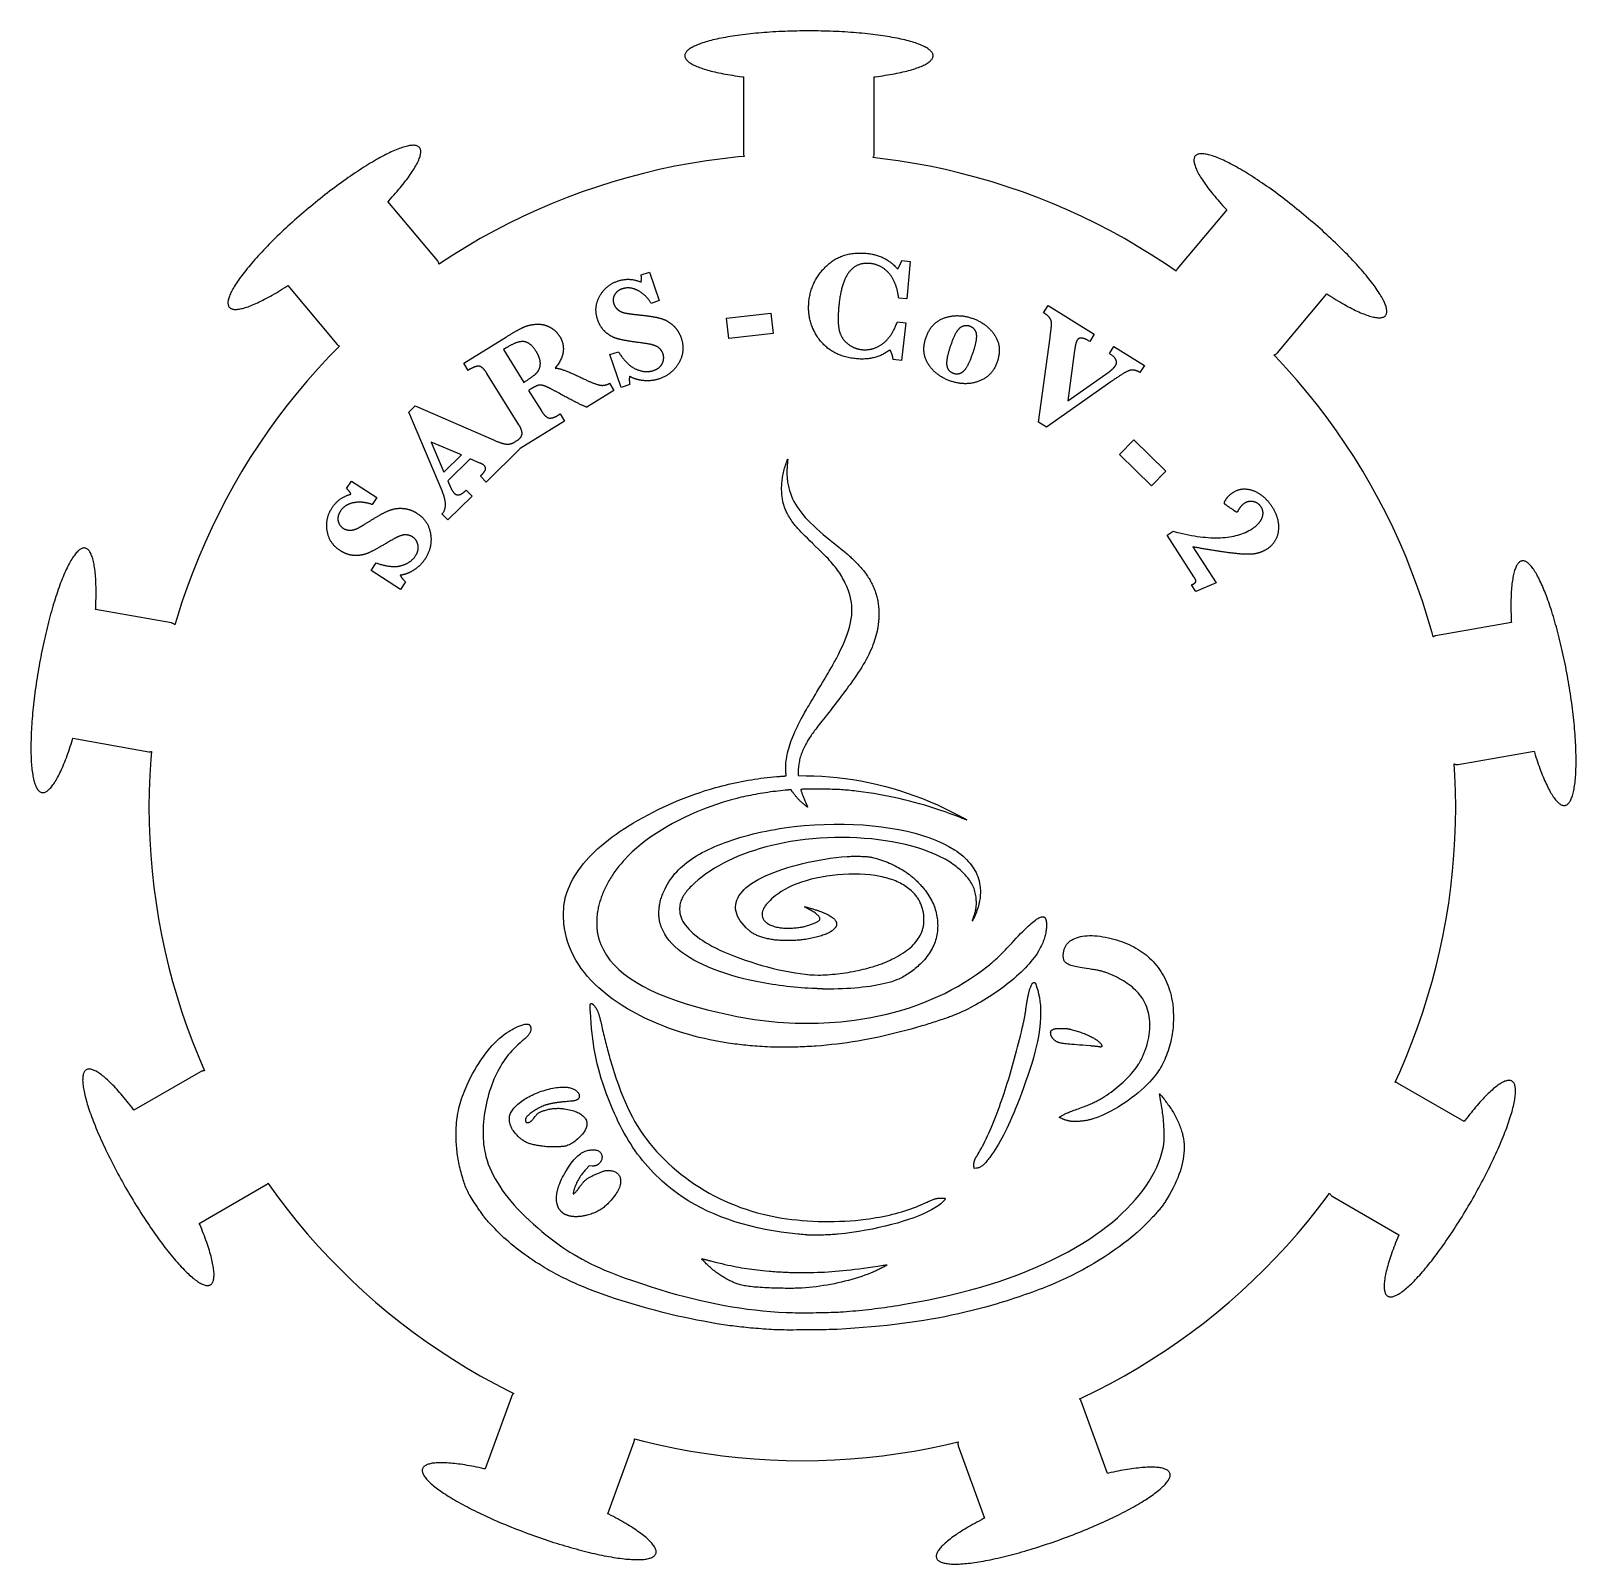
# Model space of a CAD drawing. Header units: metres. Extents: x -106 to 107, y -104 to 107.
import ezdxf

# ---------------------------------------------------------------- set-up
doc = ezdxf.new("R2010")
doc.units = ezdxf.units.M

msp = doc.modelspace()

# ---------------------------------------------------------------- linework, layer by layer
for p, q in [((-7.89114, 106.433), (-8.24846, 106.389)), ((-7.52855, 106.476), (-7.89114, 106.433)), ((-7.16087, 106.516), (-7.52855, 106.476)), ((-6.78835, 106.555), (-7.16087, 106.516)), ((-6.41118, 106.592), (-6.78835, 106.555)), ((-6.02962, 106.627), (-6.41118, 106.592)), ((-5.64388, 106.66), (-6.02962, 106.627)), ((-5.2542, 106.691), (-5.64388, 106.66)), ((-4.86081, 106.72), (-5.2542, 106.691)), ((-4.46394, 106.747), (-4.86081, 106.72)), ((-4.06386, 106.773), (-4.46394, 106.747)), ((-3.66078, 106.796), (-4.06386, 106.773)), ((-3.25496, 106.818), (-3.66078, 106.796)), ((-2.84662, 106.837), (-3.25496, 106.818)), ((-2.43604, 106.854), (-2.84662, 106.837)), ((-2.02344, 106.87), (-2.43604, 106.854)), ((-1.60909, 106.883), (-2.02344, 106.87)), ((-1.19322, 106.894), (-1.60909, 106.883)), ((-0.77609, 106.904), (-1.19322, 106.894)), ((-0.35794, 106.911), (-0.77609, 106.904)), ((0.06093, 106.916), (-0.35794, 106.911)), ((0.48033, 106.919), (0.06093, 106.916)), ((0.89999, 106.92), (0.48033, 106.919)), ((1.31964, 106.919), (0.89999, 106.92)), ((1.73904, 106.916), (1.31964, 106.919)), ((2.15794, 106.911), (1.73904, 106.916)), ((2.57608, 106.904), (2.15794, 106.911)), ((2.99321, 106.894), (2.57608, 106.904)), ((3.40909, 106.883), (2.99321, 106.894)), ((3.82344, 106.87), (3.40909, 106.883)), ((4.23604, 106.854), (3.82344, 106.87)), ((4.64662, 106.837), (4.23604, 106.854)), ((5.05495, 106.818), (4.64662, 106.837)), ((5.46078, 106.796), (5.05495, 106.818)), ((5.86386, 106.773), (5.46078, 106.796)), ((6.26395, 106.747), (5.86386, 106.773)), ((6.66081, 106.72), (6.26395, 106.747)), ((7.0542, 106.691), (6.66081, 106.72)), ((7.44388, 106.66), (7.0542, 106.691)), ((7.82962, 106.627), (7.44388, 106.66)), ((8.21118, 106.592), (7.82962, 106.627)), ((8.58835, 106.555), (8.21118, 106.592)), ((8.96088, 106.516), (8.58835, 106.555)), ((9.32855, 106.476), (8.96088, 106.516)), ((9.69115, 106.433), (9.32855, 106.476)), ((10.0484, 106.389), (9.69115, 106.433)), ((-15.6875, 104.331), (-15.7845, 104.249)), ((-15.5806, 104.412), (-15.6875, 104.331)), ((-15.4637, 104.493), (-15.5806, 104.412)), ((-15.3369, 104.573), (-15.4637, 104.493)), ((-15.2004, 104.652), (-15.3369, 104.573)), ((-15.0542, 104.731), (-15.2004, 104.652)), ((-14.8983, 104.809), (-15.0542, 104.731)), ((-14.733, 104.886), (-14.8983, 104.809)), ((-14.5582, 104.962), (-14.733, 104.886)), ((-14.3741, 105.038), (-14.5582, 104.962)), ((-14.1808, 105.112), (-14.3741, 105.038)), ((-13.9785, 105.186), (-14.1808, 105.112)), ((-13.7672, 105.258), (-13.9785, 105.186)), ((-13.547, 105.33), (-13.7672, 105.258)), ((-13.3181, 105.4), (-13.547, 105.33)), ((-13.0807, 105.469), (-13.3181, 105.4)), ((-12.8348, 105.537), (-13.0807, 105.469)), ((-12.5807, 105.604), (-12.8348, 105.537)), ((-12.3185, 105.67), (-12.5807, 105.604)), ((-12.0483, 105.734), (-12.3185, 105.67)), ((-11.7703, 105.797), (-12.0483, 105.734)), ((-11.4846, 105.858), (-11.7703, 105.797)), ((-11.1915, 105.918), (-11.4846, 105.858)), ((-10.8911, 105.977), (-11.1915, 105.918)), ((-10.5836, 106.034), (-10.8911, 105.977)), ((-10.2692, 106.09), (-10.5836, 106.034)), ((-9.94812, 106.144), (-10.2692, 106.09)), ((-9.62045, 106.196), (-9.94812, 106.144)), ((-9.28645, 106.247), (-9.62045, 106.196)), ((-8.94632, 106.296), (-9.28645, 106.247)), ((-8.60025, 106.344), (-8.94632, 106.296)), ((-8.24846, 106.389), (-8.60025, 106.344)), ((10.4002, 106.344), (10.0484, 106.389)), ((10.7463, 106.296), (10.4002, 106.344)), ((11.0865, 106.247), (10.7463, 106.296)), ((11.4205, 106.196), (11.0865, 106.247)), ((11.7481, 106.144), (11.4205, 106.196)), ((12.0692, 106.09), (11.7481, 106.144)), ((12.3837, 106.034), (12.0692, 106.09)), ((12.6911, 105.977), (12.3837, 106.034)), ((12.9915, 105.918), (12.6911, 105.977)), ((13.2846, 105.858), (12.9915, 105.918)), ((13.5703, 105.797), (13.2846, 105.858)), ((13.8483, 105.734), (13.5703, 105.797)), ((14.1185, 105.67), (13.8483, 105.734)), ((14.3807, 105.604), (14.1185, 105.67)), ((14.6348, 105.537), (14.3807, 105.604)), ((14.8807, 105.469), (14.6348, 105.537)), ((15.1181, 105.4), (14.8807, 105.469)), ((15.347, 105.33), (15.1181, 105.4)), ((15.5672, 105.258), (15.347, 105.33)), ((15.7785, 105.186), (15.5672, 105.258)), ((15.9809, 105.112), (15.7785, 105.186)), ((16.1741, 105.038), (15.9809, 105.112)), ((16.3582, 104.962), (16.1741, 105.038)), ((16.533, 104.886), (16.3582, 104.962)), ((16.6983, 104.809), (16.533, 104.886)), ((16.8542, 104.731), (16.6983, 104.809)), ((17.0004, 104.652), (16.8542, 104.731)), ((17.1369, 104.573), (17.0004, 104.652)), ((17.2637, 104.493), (17.1369, 104.573)), ((17.3806, 104.412), (17.2637, 104.493)), ((17.4875, 104.331), (17.3806, 104.412)), ((17.5845, 104.249), (17.4875, 104.331)), ((-16.1948, 103.584), (-16.2, 103.5)), ((-16.2, 103.5), (-16.1948, 103.416)), ((-16.1794, 103.668), (-16.1948, 103.584)), ((-16.1948, 103.416), (-16.1794, 103.332)), ((-16.1537, 103.752), (-16.1794, 103.668)), ((-16.1794, 103.332), (-16.1537, 103.248)), ((-16.1176, 103.835), (-16.1537, 103.752)), ((-16.1537, 103.248), (-16.1176, 103.165)), ((-16.0714, 103.919), (-16.1176, 103.835)), ((-16.1176, 103.165), (-16.0714, 103.081)), ((-16.0149, 104.002), (-16.0714, 103.919)), ((-16.0714, 103.081), (-16.0149, 102.998)), ((-15.9482, 104.085), (-16.0149, 104.002)), ((-16.0149, 102.998), (-15.9482, 102.915)), ((-15.8714, 104.167), (-15.9482, 104.085)), ((-15.9482, 102.915), (-15.8714, 102.833)), ((-15.7845, 104.249), (-15.8714, 104.167)), ((-15.8714, 102.833), (-15.7845, 102.751)), ((-15.7845, 102.751), (-15.6875, 102.669)), ((-15.6875, 102.669), (-15.5806, 102.588)), ((-15.5806, 102.588), (-15.4637, 102.507)), ((-15.4637, 102.507), (-15.3369, 102.427)), ((-15.3369, 102.427), (-15.2004, 102.348)), ((-15.2004, 102.348), (-15.0542, 102.269)), ((-15.0542, 102.269), (-14.8983, 102.191)), ((-14.8983, 102.191), (-14.733, 102.114)), ((16.533, 102.114), (16.6983, 102.191)), ((16.6983, 102.191), (16.8542, 102.269)), ((16.8542, 102.269), (17.0004, 102.348)), ((17.0004, 102.348), (17.1369, 102.427)), ((17.1369, 102.427), (17.2637, 102.507)), ((17.2637, 102.507), (17.3806, 102.588)), ((17.3806, 102.588), (17.4875, 102.669)), ((17.4875, 102.669), (17.5845, 102.751)), ((17.6714, 104.167), (17.5845, 104.249)), ((17.5845, 102.751), (17.6714, 102.833)), ((17.7482, 104.085), (17.6714, 104.167)), ((17.6714, 102.833), (17.7482, 102.915)), ((17.8149, 104.002), (17.7482, 104.085)), ((17.7482, 102.915), (17.8149, 102.998)), ((17.8714, 103.919), (17.8149, 104.002)), ((17.8149, 102.998), (17.8714, 103.081)), ((17.9176, 103.835), (17.8714, 103.919)), ((17.8714, 103.081), (17.9176, 103.165)), ((17.9537, 103.752), (17.9176, 103.835)), ((17.9176, 103.165), (17.9537, 103.248)), ((17.9794, 103.668), (17.9537, 103.752)), ((17.9537, 103.248), (17.9794, 103.332)), ((17.9948, 103.584), (17.9794, 103.668)), ((17.9794, 103.332), (17.9948, 103.416)), ((18, 103.5), (17.9948, 103.584)), ((17.9948, 103.416), (18, 103.5)), ((-14.733, 102.114), (-14.5582, 102.038)), ((-14.5582, 102.038), (-14.3741, 101.962)), ((-14.3741, 101.962), (-14.1808, 101.888)), ((-14.1808, 101.888), (-13.9785, 101.814)), ((-13.9785, 101.814), (-13.7672, 101.742)), ((-13.7672, 101.742), (-13.547, 101.67)), ((-13.547, 101.67), (-13.3181, 101.6)), ((-13.3181, 101.6), (-13.0807, 101.531)), ((-13.0807, 101.531), (-12.8348, 101.463)), ((-12.8348, 101.463), (-12.5807, 101.396)), ((-12.5807, 101.396), (-12.3185, 101.33)), ((-12.3185, 101.33), (-12.0483, 101.266)), ((-12.0483, 101.266), (-11.7703, 101.203)), ((-11.7703, 101.203), (-11.4846, 101.142)), ((-11.4846, 101.142), (-11.1915, 101.082)), ((-11.1915, 101.082), (-10.8911, 101.023)), ((-10.8911, 101.023), (-10.5836, 100.966)), ((-10.5836, 100.966), (-10.2692, 100.91)), ((-10.2692, 100.91), (-9.94812, 100.856)), ((-9.94812, 100.856), (-9.62045, 100.804)), ((-9.62045, 100.804), (-9.28645, 100.753)), ((-9.28645, 100.753), (-8.94632, 100.704)), ((-8.94632, 100.704), (-8.60025, 100.656)), ((-8.60025, 100.656), (-8.24846, 100.611)), ((-8.24846, 100.611), (-8.09999, 100.592)), ((-8.09999, 100.592), (-8.09999, 90)), ((9.89999, 100.592), (10.0484, 100.611)), ((9.89999, 90), (9.89999, 100.592)), ((10.0484, 100.611), (10.4002, 100.656)), ((10.4002, 100.656), (10.7463, 100.704)), ((10.7463, 100.704), (11.0865, 100.753)), ((11.0865, 100.753), (11.4205, 100.804)), ((11.4205, 100.804), (11.7481, 100.856)), ((11.7481, 100.856), (12.0692, 100.91)), ((12.0692, 100.91), (12.3837, 100.966)), ((12.3837, 100.966), (12.6911, 101.023)), ((12.6911, 101.023), (12.9915, 101.082)), ((12.9915, 101.082), (13.2846, 101.142)), ((13.2846, 101.142), (13.5703, 101.203)), ((13.5703, 101.203), (13.8483, 101.266)), ((13.8483, 101.266), (14.1185, 101.33)), ((14.1185, 101.33), (14.3807, 101.396)), ((14.3807, 101.396), (14.6348, 101.463)), ((14.6348, 101.463), (14.8807, 101.531)), ((14.8807, 101.531), (15.1181, 101.6)), ((15.1181, 101.6), (15.347, 101.67)), ((15.347, 101.67), (15.5672, 101.742)), ((15.5672, 101.742), (15.7785, 101.814)), ((15.7785, 101.814), (15.9809, 101.888)), ((15.9809, 101.888), (16.1741, 101.962)), ((16.1741, 101.962), (16.3582, 102.038)), ((16.3582, 102.038), (16.533, 102.114)), ((-58.1309, 89.4889), (-58.3987, 89.3407)), ((-57.8677, 89.6313), (-58.1309, 89.4889)), ((-57.6094, 89.7678), (-57.8677, 89.6313)), ((-57.356, 89.8983), (-57.6094, 89.7678)), ((-57.1077, 90.0228), (-57.356, 89.8983)), ((-56.8647, 90.1412), (-57.1077, 90.0228)), ((-56.6271, 90.2533), (-56.8647, 90.1412)), ((-56.3951, 90.3593), (-56.6271, 90.2533)), ((-56.1687, 90.4588), (-56.3951, 90.3593)), ((-55.9481, 90.5521), (-56.1687, 90.4588)), ((-55.7335, 90.6388), (-55.9481, 90.5521)), ((-55.525, 90.7191), (-55.7335, 90.6388)), ((-55.3228, 90.7929), (-55.525, 90.7191)), ((-55.1268, 90.86), (-55.3228, 90.7929)), ((-54.9373, 90.9206), (-55.1268, 90.86)), ((-54.7544, 90.9745), (-54.9373, 90.9206)), ((-54.5781, 91.0217), (-54.7544, 90.9745)), ((-54.4086, 91.0621), (-54.5781, 91.0217)), ((-54.246, 91.0958), (-54.4086, 91.0621)), ((-54.0904, 91.1228), (-54.246, 91.0958)), ((-53.9419, 91.143), (-54.0904, 91.1228)), ((-53.8005, 91.1564), (-53.9419, 91.143)), ((-53.6664, 91.1629), (-53.8005, 91.1564)), ((-53.5396, 91.1627), (-53.6664, 91.1629)), ((-53.4203, 91.1557), (-53.5396, 91.1627)), ((-53.3084, 91.1418), (-53.4203, 91.1557)), ((-53.2041, 91.1212), (-53.3084, 91.1418)), ((-53.1073, 91.0938), (-53.2041, 91.1212)), ((-53.0183, 91.0596), (-53.1073, 91.0938)), ((-52.9369, 91.0187), (-53.0183, 91.0596)), ((-52.8634, 90.9711), (-52.9369, 91.0187)), ((-52.7976, 90.9167), (-52.8634, 90.9711)), ((-52.7397, 90.8558), (-52.7976, 90.9167)), ((-52.7648, 89.3306), (-52.7113, 89.4792)), ((-52.6897, 90.7881), (-52.7397, 90.8558)), ((-52.7113, 89.4792), (-52.6656, 89.6219)), ((-52.6476, 90.714), (-52.6897, 90.7881)), ((-52.6656, 89.6219), (-52.6279, 89.7589)), ((-52.6135, 90.6332), (-52.6476, 90.714)), ((-52.6279, 89.7589), (-52.5981, 89.8898)), ((-52.5873, 90.546), (-52.6135, 90.6332)), ((-52.5981, 89.8898), (-52.5763, 90.0147)), ((-52.5691, 90.4524), (-52.5873, 90.546)), ((-52.5763, 90.0147), (-52.5625, 90.1334)), ((-52.5589, 90.3524), (-52.5691, 90.4524)), ((-52.5625, 90.1334), (-52.5567, 90.246)), ((-52.5567, 90.246), (-52.5589, 90.3524)), ((-8.82153, 89.5666), (-11.017, 89.3232)), ((-8.01711, 89.6359), (-8.82153, 89.5666)), ((-8.09999, 90), (-8.09727, 89.9337)), ((-8.09727, 89.9337), (-8.08916, 89.8675)), ((-8.08916, 89.8675), (-8.07561, 89.8014)), ((-8.07561, 89.8014), (-8.05666, 89.7354)), ((-8.05666, 89.7354), (-8.0323, 89.6695)), ((-8.0323, 89.6695), (-8.01711, 89.6359)), ((9.72244, 89.4667), (9.72707, 89.4733)), ((11.017, 89.3232), (9.72244, 89.4667)), ((9.72707, 89.4733), (9.76749, 89.5384)), ((9.76749, 89.5384), (9.80258, 89.6038)), ((9.80258, 89.6038), (9.83231, 89.6695)), ((9.83231, 89.6695), (9.85666, 89.7354)), ((9.85666, 89.7354), (9.87561, 89.8014)), ((9.87561, 89.8014), (9.88914, 89.8675)), ((9.88914, 89.8675), (9.89728, 89.9337)), ((9.89728, 89.9337), (9.89999, 90)), ((53.9924, 89.4762), (53.9662, 89.389)), ((54.0265, 89.557), (53.9924, 89.4762)), ((54.0686, 89.6311), (54.0265, 89.557)), ((54.1186, 89.6987), (54.0686, 89.6311)), ((54.1765, 89.7597), (54.1186, 89.6987)), ((54.2422, 89.8141), (54.1765, 89.7597)), ((54.3158, 89.8617), (54.2422, 89.8141)), ((54.3971, 89.9026), (54.3158, 89.8617)), ((54.4862, 89.9368), (54.3971, 89.9026)), ((54.5829, 89.9642), (54.4862, 89.9368)), ((54.6873, 89.9848), (54.5829, 89.9642)), ((54.7992, 89.9987), (54.6873, 89.9848)), ((54.9185, 90.0057), (54.7992, 89.9987)), ((55.0453, 90.0059), (54.9185, 90.0057)), ((55.1794, 89.9993), (55.0453, 90.0059)), ((55.3208, 89.9859), (55.1794, 89.9993)), ((55.4693, 89.9658), (55.3208, 89.9859)), ((55.6249, 89.9388), (55.4693, 89.9658)), ((55.7875, 89.9051), (55.6249, 89.9388)), ((55.957, 89.8646), (55.7875, 89.9051)), ((56.1332, 89.8175), (55.957, 89.8646)), ((56.3162, 89.7636), (56.1332, 89.8175)), ((56.5057, 89.703), (56.3162, 89.7636)), ((56.7016, 89.6359), (56.5057, 89.703)), ((56.9039, 89.5621), (56.7016, 89.6359)), ((57.1124, 89.4818), (56.9039, 89.5621)), ((57.327, 89.395), (57.1124, 89.4818)), ((57.5476, 89.3018), (57.327, 89.395)), ((-61.6028, 87.356), (-61.9131, 87.1462)), ((-61.2952, 87.5614), (-61.6028, 87.356)), ((-60.9902, 87.7621), (-61.2952, 87.5614)), ((-60.6882, 87.958), (-60.9902, 87.7621)), ((-60.3893, 88.1491), (-60.6882, 87.958)), ((-60.0937, 88.3351), (-60.3893, 88.1491)), ((-59.8015, 88.5161), (-60.0937, 88.3351)), ((-59.513, 88.6919), (-59.8015, 88.5161)), ((-59.2283, 88.8623), (-59.513, 88.6919)), ((-58.9475, 89.0273), (-59.2283, 88.8623)), ((-58.6709, 89.1868), (-58.9475, 89.0273)), ((-58.3987, 89.3407), (-58.6709, 89.1868)), ((-54.008, 87.132), (-53.8634, 87.3422)), ((-53.8634, 87.3422), (-53.726, 87.5478)), ((-53.726, 87.5478), (-53.5959, 87.7488)), ((-53.5959, 87.7488), (-53.4732, 87.9451)), ((-53.4732, 87.9451), (-53.3579, 88.1365)), ((-53.3579, 88.1365), (-53.2502, 88.3229)), ((-53.2502, 88.3229), (-53.15, 88.5042)), ((-53.15, 88.5042), (-53.0575, 88.6803)), ((-53.0575, 88.6803), (-52.9727, 88.8511)), ((-52.9727, 88.8511), (-52.8956, 89.0165)), ((-52.8956, 89.0165), (-52.8263, 89.1764)), ((-52.8263, 89.1764), (-52.7648, 89.3306)), ((-21.8682, 87.3028), (-24.0041, 86.7398)), ((-19.7191, 87.8132), (-21.8682, 87.3028)), ((-17.5581, 88.2707), (-19.7191, 87.8132)), ((-15.3866, 88.675), (-17.5581, 88.2707)), ((-13.2057, 89.0259), (-15.3866, 88.675)), ((-11.017, 89.3232), (-13.2057, 89.0259)), ((13.2057, 89.0259), (11.017, 89.3232)), ((15.3866, 88.675), (13.2057, 89.0259)), ((17.5581, 88.2707), (15.3866, 88.675)), ((19.7191, 87.8132), (17.5581, 88.2707)), ((21.8682, 87.3028), (19.7191, 87.8132)), ((24.0041, 86.7398), (21.8682, 87.3028)), ((53.9378, 89.1954), (53.9356, 89.089)), ((53.9356, 89.089), (53.9414, 88.9764)), ((53.948, 89.2954), (53.9378, 89.1954)), ((53.9414, 88.9764), (53.9552, 88.8577)), ((53.9662, 89.389), (53.948, 89.2954)), ((53.9552, 88.8577), (53.977, 88.7328)), ((53.977, 88.7328), (54.0068, 88.6018)), ((54.0068, 88.6018), (54.0445, 88.4649)), ((54.0445, 88.4649), (54.0902, 88.3222)), ((54.0902, 88.3222), (54.1437, 88.1736)), ((54.1437, 88.1736), (54.2052, 88.0193)), ((54.2052, 88.0193), (54.2744, 87.8595)), ((54.2744, 87.8595), (54.3515, 87.6941)), ((54.3515, 87.6941), (54.4364, 87.5233)), ((54.4364, 87.5233), (54.5289, 87.3472)), ((54.5289, 87.3472), (54.6291, 87.1659)), ((57.7739, 89.2022), (57.5476, 89.3018)), ((58.006, 89.0963), (57.7739, 89.2022)), ((58.2436, 88.9841), (58.006, 89.0963)), ((58.4866, 88.8658), (58.2436, 88.9841)), ((58.7349, 88.7413), (58.4866, 88.8658)), ((58.9883, 88.6108), (58.7349, 88.7413)), ((59.2466, 88.4743), (58.9883, 88.6108)), ((59.5098, 88.3319), (59.2466, 88.4743)), ((59.7776, 88.1837), (59.5098, 88.3319)), ((60.0498, 88.0298), (59.7776, 88.1837)), ((60.3264, 87.8703), (60.0498, 88.0298)), ((60.6071, 87.7053), (60.3264, 87.8703)), ((60.8919, 87.5349), (60.6071, 87.7053)), ((61.1804, 87.3591), (60.8919, 87.5349)), ((61.4725, 87.1781), (61.1804, 87.3591)), ((-64.464, 85.3207), (-64.7887, 85.0762)), ((-64.1402, 85.5619), (-64.464, 85.3207)), ((-63.8174, 85.7996), (-64.1402, 85.5619)), ((-63.4959, 86.0338), (-63.8174, 85.7996)), ((-63.1757, 86.2643), (-63.4959, 86.0338)), ((-62.8572, 86.4909), (-63.1757, 86.2643)), ((-62.5404, 86.7135), (-62.8572, 86.4909)), ((-62.2256, 86.932), (-62.5404, 86.7135)), ((-61.9131, 87.1462), (-62.2256, 86.932)), ((-55.6183, 85.0598), (-55.4132, 85.3044)), ((-55.4132, 85.3044), (-55.2144, 85.5459)), ((-55.2144, 85.5459), (-55.022, 85.7838)), ((-55.022, 85.7838), (-54.8361, 86.0183)), ((-54.8361, 86.0183), (-54.6568, 86.249)), ((-54.6568, 86.249), (-54.4842, 86.4759)), ((-54.4842, 86.4759), (-54.3185, 86.6987)), ((-54.3185, 86.6987), (-54.1597, 86.9175)), ((-54.1597, 86.9175), (-54.008, 87.132)), ((-28.2314, 85.4575), (-30.3201, 84.739)), ((-26.1256, 86.1246), (-28.2314, 85.4575)), ((-24.0041, 86.7398), (-26.1256, 86.1246)), ((26.1256, 86.1246), (24.0041, 86.7398)), ((28.2314, 85.4575), (26.1256, 86.1246)), ((30.3201, 84.739), (28.2314, 85.4575)), ((54.6291, 87.1659), (54.7368, 86.9795)), ((54.7368, 86.9795), (54.8521, 86.7881)), ((54.8521, 86.7881), (54.9748, 86.5918)), ((54.9748, 86.5918), (55.1049, 86.3908)), ((55.1049, 86.3908), (55.2423, 86.1852)), ((55.2423, 86.1852), (55.3869, 85.975)), ((55.3869, 85.975), (55.5386, 85.7605)), ((55.5386, 85.7605), (55.6974, 85.5417)), ((55.6974, 85.5417), (55.8631, 85.3188)), ((55.8631, 85.3188), (56.0356, 85.092)), ((61.7682, 86.9921), (61.4725, 87.1781)), ((62.0671, 86.801), (61.7682, 86.9921)), ((62.3691, 86.6051), (62.0671, 86.801)), ((62.674, 86.4044), (62.3691, 86.6051)), ((62.9817, 86.199), (62.674, 86.4044)), ((63.2919, 85.9892), (62.9817, 86.199)), ((63.6045, 85.7749), (63.2919, 85.9892)), ((63.9193, 85.5565), (63.6045, 85.7749)), ((64.2361, 85.3338), (63.9193, 85.5565)), ((64.5546, 85.1072), (64.2361, 85.3338)), ((-67.392, 83.0201), (-67.7153, 82.7529)), ((-67.0678, 83.2855), (-67.392, 83.0201)), ((-66.7429, 83.5487), (-67.0678, 83.2855)), ((-66.4174, 83.8098), (-66.7429, 83.5487)), ((-66.0915, 84.0684), (-66.4174, 83.8098)), ((-65.7655, 84.3246), (-66.0915, 84.0684)), ((-65.4396, 84.578), (-65.7655, 84.3246)), ((-65.1139, 84.8286), (-65.4396, 84.578)), ((-64.7887, 85.0762), (-65.1139, 84.8286)), ((-57.0756, 83.4218), (-56.9737, 83.5312)), ((-50.267, 75.3076), (-57.0756, 83.4218)), ((-56.9737, 83.5312), (-56.7336, 83.7924)), ((-56.7336, 83.7924), (-56.499, 84.0512)), ((-56.499, 84.0512), (-56.2701, 84.3075)), ((-56.2701, 84.3075), (-56.0469, 84.5611)), ((-56.0469, 84.5611), (-55.8296, 84.8119)), ((-55.8296, 84.8119), (-55.6183, 85.0598)), ((-34.4415, 83.1492), (-36.4717, 82.2789)), ((-32.3905, 83.9693), (-34.4415, 83.1492)), ((-30.3201, 84.739), (-32.3905, 83.9693)), ((32.3905, 83.9693), (30.3201, 84.739)), ((34.4415, 83.1492), (32.3905, 83.9693)), ((36.4717, 82.2789), (34.4415, 83.1492)), ((56.0356, 85.092), (56.2149, 84.8613)), ((56.2149, 84.8613), (56.4008, 84.6268)), ((56.4008, 84.6268), (56.5933, 84.3888)), ((56.5933, 84.3888), (56.7921, 84.1474)), ((56.7921, 84.1474), (56.9972, 83.9027)), ((56.9972, 83.9027), (57.2085, 83.6549)), ((57.2085, 83.6549), (57.4258, 83.4041)), ((57.4258, 83.4041), (57.649, 83.1505)), ((57.649, 83.1505), (57.8779, 82.8942)), ((64.8747, 84.8768), (64.5546, 85.1072)), ((65.1963, 84.6426), (64.8747, 84.8768)), ((65.5191, 84.4048), (65.1963, 84.6426)), ((65.8429, 84.1637), (65.5191, 84.4048)), ((66.1675, 83.9192), (65.8429, 84.1637)), ((66.4928, 83.6716), (66.1675, 83.9192)), ((66.8185, 83.421), (66.4928, 83.6716)), ((67.1444, 83.1675), (66.8185, 83.421)), ((67.4704, 82.9114), (67.1444, 83.1675)), ((-69.6244, 81.1188), (-69.9357, 80.8428)), ((-69.3108, 81.394), (-69.6244, 81.1188)), ((-68.9951, 81.6683), (-69.3108, 81.394)), ((-68.6775, 81.9415), (-68.9951, 81.6683)), ((-68.3582, 82.2134), (-68.6775, 81.9415)), ((-68.0374, 82.484), (-68.3582, 82.2134)), ((-67.7153, 82.7529), (-68.0374, 82.484)), ((-38.4799, 81.359), (-40.465, 80.3902)), ((-36.4717, 82.2789), (-38.4799, 81.359)), ((38.4799, 81.359), (36.4717, 82.2789)), ((40.465, 80.3902), (38.4799, 81.359)), ((58.4545, 82.2647), (51.6459, 74.1506)), ((57.8779, 82.8942), (58.1125, 82.6354)), ((58.1125, 82.6354), (58.3526, 82.3742)), ((58.3526, 82.3742), (58.4545, 82.2647)), ((67.7962, 82.6527), (67.4704, 82.9114)), ((68.1217, 82.3917), (67.7962, 82.6527)), ((68.4467, 82.1284), (68.1217, 82.3917)), ((68.7709, 81.8631), (68.4467, 82.1284)), ((69.0941, 81.5959), (68.7709, 81.8631)), ((69.4163, 81.327), (69.0941, 81.5959)), ((69.7371, 81.0564), (69.4163, 81.327)), ((70.0564, 80.7845), (69.7371, 81.0564)), ((-72.0355, 78.9039), (-72.3219, 78.6279)), ((-71.7453, 79.1805), (-72.0355, 78.9039)), ((-71.4515, 79.4575), (-71.7453, 79.1805)), ((-71.1544, 79.7347), (-71.4515, 79.4575)), ((-70.8541, 80.012), (-71.1544, 79.7347)), ((-70.5507, 80.2893), (-70.8541, 80.012)), ((-70.2445, 80.5663), (-70.5507, 80.2893)), ((-69.9357, 80.8428), (-70.2445, 80.5663)), ((-42.4257, 79.3729), (-44.3608, 78.3078)), ((-40.465, 80.3902), (-42.4257, 79.3729)), ((42.4257, 79.3729), (40.465, 80.3902)), ((44.3608, 78.3078), (42.4257, 79.3729)), ((70.374, 80.5113), (70.0564, 80.7845)), ((70.6896, 80.237), (70.374, 80.5113)), ((71.0032, 79.9618), (70.6896, 80.237)), ((71.3146, 79.6858), (71.0032, 79.9618)), ((71.6234, 79.4092), (71.3146, 79.6858)), ((71.9296, 79.1322), (71.6234, 79.4092)), ((72.2329, 78.855), (71.9296, 79.1322)), ((72.5333, 78.5777), (72.2329, 78.855)), ((-74.2085, 76.7258), (-74.459, 76.4604)), ((-73.9528, 76.9932), (-74.2085, 76.7258)), ((-73.6923, 77.2623), (-73.9528, 76.9932)), ((-73.427, 77.5329), (-73.6923, 77.2623)), ((-73.1572, 77.8049), (-73.427, 77.5329)), ((-72.883, 78.0782), (-73.1572, 77.8049)), ((-72.6045, 78.3526), (-72.883, 78.0782)), ((-72.3219, 78.6279), (-72.6045, 78.3526)), ((-46.2692, 77.1956), (-48.1498, 76.0368)), ((-44.3608, 78.3078), (-46.2692, 77.1956)), ((46.2692, 77.1956), (44.3608, 78.3078)), ((48.1498, 76.0368), (46.2692, 77.1956)), ((72.8304, 78.3004), (72.5333, 78.5777)), ((73.1242, 78.0234), (72.8304, 78.3004)), ((73.4143, 77.7468), (73.1242, 78.0234)), ((73.7008, 77.4708), (73.4143, 77.7468)), ((73.9834, 77.1956), (73.7008, 77.4708)), ((74.2618, 76.9212), (73.9834, 77.1956)), ((74.5361, 76.6479), (74.2618, 76.9212)), ((74.8059, 76.3759), (74.5361, 76.6479)), ((-76.0598, 74.6684), (-76.2649, 74.4237)), ((-75.8485, 74.9162), (-76.0598, 74.6684)), ((-75.6312, 75.167), (-75.8485, 74.9162)), ((-75.4081, 75.4207), (-75.6312, 75.167)), ((-75.1791, 75.677), (-75.4081, 75.4207)), ((-74.9445, 75.9358), (-75.1791, 75.677)), ((-74.7045, 76.197), (-74.9445, 75.9358)), ((-74.459, 76.4604), (-74.7045, 76.197)), ((-50.2265, 75.2551), (-50.267, 75.3076)), ((-50.1902, 75.1991), (-50.2265, 75.2551)), ((-50.158, 75.1397), (-50.1902, 75.1991)), ((-50.1301, 75.077), (-50.158, 75.1397)), ((-50.1064, 75.0109), (-50.1301, 75.077)), ((-50.087, 74.9415), (-50.1064, 75.0109)), ((-50.0718, 74.8688), (-50.087, 74.9415)), ((-50.0609, 74.7929), (-50.0718, 74.8688)), ((-50.0608, 74.7914), (-50.0609, 74.7929)), ((-50.0013, 74.8323), (-50.0608, 74.7914)), ((-48.1498, 76.0368), (-50.0013, 74.8323)), ((3.1543, 74.3807), (3.28119, 74.5055)), ((3.28119, 74.5055), (3.4115, 74.6287)), ((3.4115, 74.6287), (3.54465, 74.7489)), ((3.54465, 74.7489), (3.68005, 74.8647)), ((3.68005, 74.8647), (3.8177, 74.9761)), ((3.8177, 74.9761), (3.9576, 75.0831)), ((3.9576, 75.0831), (4.09976, 75.1857)), ((4.09976, 75.1857), (4.24417, 75.2839)), ((4.24417, 75.2839), (4.39082, 75.3777)), ((4.39082, 75.3777), (4.53973, 75.4671)), ((4.53973, 75.4671), (4.6909, 75.552)), ((4.6909, 75.552), (4.84433, 75.6326)), ((4.84433, 75.6326), (5, 75.7087)), ((5, 75.7087), (5.15791, 75.7805)), ((5.15791, 75.7805), (5.3181, 75.8478)), ((5.3181, 75.8478), (5.48053, 75.9107)), ((5.48053, 75.9107), (5.64522, 75.9692)), ((5.64522, 75.9692), (5.81215, 76.0234)), ((5.81215, 76.0234), (5.98134, 76.0731)), ((5.98134, 76.0731), (6.15279, 76.1184)), ((6.15279, 76.1184), (6.32648, 76.1592)), ((6.32648, 76.1592), (6.50243, 76.1957)), ((6.50243, 76.1957), (6.68062, 76.2278)), ((6.68062, 76.2278), (6.86107, 76.2555)), ((6.86107, 76.2555), (7.04376, 76.2787)), ((7.04376, 76.2787), (7.22873, 76.2976)), ((7.22873, 76.2976), (7.41594, 76.312)), ((7.35588, 74.5151), (7.27505, 74.4671)), ((7.43808, 74.5602), (7.35588, 74.5151)), ((7.41594, 76.312), (7.60541, 76.3221)), ((7.52161, 74.6026), (7.43808, 74.5602)), ((7.60651, 74.6422), (7.52161, 74.6026)), ((7.60541, 76.3221), (7.7971, 76.3277)), ((7.69275, 74.6789), (7.60651, 74.6422)), ((7.78036, 74.7129), (7.69275, 74.6789)), ((7.86932, 74.744), (7.78036, 74.7129)), ((7.7971, 76.3277), (7.99109, 76.3289)), ((7.95964, 74.7724), (7.86932, 74.744)), ((8.05132, 74.7979), (7.95964, 74.7724)), ((7.99109, 76.3289), (8.1873, 76.3258)), ((8.14436, 74.8207), (8.05132, 74.7979)), ((8.23874, 74.8406), (8.14436, 74.8207)), ((8.1873, 76.3258), (8.38577, 76.3182)), ((8.33449, 74.8578), (8.23874, 74.8406)), ((8.43156, 74.8721), (8.33449, 74.8578)), ((8.38577, 76.3182), (8.58649, 76.3062)), ((8.53003, 74.8837), (8.43156, 74.8721)), ((8.62984, 74.8924), (8.53003, 74.8837)), ((8.58649, 76.3062), (8.78946, 76.2898)), ((8.731, 74.8983), (8.62984, 74.8924)), ((8.83353, 74.9015), (8.731, 74.8983)), ((8.78946, 76.2898), (8.99469, 76.269)), ((8.93741, 74.9018), (8.83353, 74.9015)), ((9.04265, 74.8994), (8.93741, 74.9018)), ((8.99469, 76.269), (9.1483, 76.2503)), ((9.14925, 74.8941), (9.04265, 74.8994)), ((9.1483, 76.2503), (9.30016, 76.2287)), ((9.2572, 74.886), (9.14925, 74.8941)), ((9.3665, 74.8752), (9.2572, 74.886)), ((9.30016, 76.2287), (9.45024, 76.2041)), ((9.46158, 74.8636), (9.3665, 74.8752)), ((9.45024, 76.2041), (9.59857, 76.1767)), ((9.55566, 74.8501), (9.46158, 74.8636)), ((9.64874, 74.8347), (9.55566, 74.8501)), ((9.59857, 76.1767), (9.7451, 76.1463)), ((9.74078, 74.8174), (9.64874, 74.8347)), ((9.83185, 74.7982), (9.74078, 74.8174)), ((9.7451, 76.1463), (9.88991, 76.113)), ((9.92189, 74.7771), (9.83185, 74.7982)), ((9.88991, 76.113), (10.0329, 76.0768)), ((10.0109, 74.7542), (9.92189, 74.7771)), ((10.099, 74.7293), (10.0109, 74.7542)), ((10.0329, 76.0768), (10.1742, 76.0377)), ((10.186, 74.7026), (10.099, 74.7293)), ((10.1742, 76.0377), (10.3137, 75.9956)), ((10.272, 74.6739), (10.186, 74.7026)), ((10.357, 74.6434), (10.272, 74.6739)), ((10.3137, 75.9956), (10.4514, 75.9506)), ((10.441, 74.611), (10.357, 74.6434)), ((10.524, 74.5766), (10.441, 74.611)), ((10.4514, 75.9506), (10.5874, 75.9027)), ((10.606, 74.5404), (10.524, 74.5766)), ((10.5874, 75.9027), (10.7216, 75.8519)), ((10.687, 74.5023), (10.606, 74.5404)), ((10.767, 74.4623), (10.687, 74.5023)), ((10.7216, 75.8519), (10.854, 75.7982)), ((10.854, 75.7982), (10.9846, 75.7415)), ((10.9846, 75.7415), (11.1136, 75.6819)), ((11.1136, 75.6819), (11.2407, 75.6194)), ((11.2407, 75.6194), (11.3661, 75.554)), ((11.3661, 75.554), (11.4897, 75.4857)), ((11.4897, 75.4857), (11.6115, 75.4144)), ((11.6115, 75.4144), (11.7316, 75.3402)), ((11.7316, 75.3402), (11.8499, 75.2631)), ((11.8499, 75.2631), (11.9664, 75.1831)), ((11.9664, 75.1831), (12.0812, 75.1002)), ((12.0812, 75.1002), (12.1942, 75.0143)), ((12.1942, 75.0143), (12.3055, 74.9255)), ((12.3055, 74.9255), (12.415, 74.8338)), ((12.415, 74.8338), (12.5227, 74.7392)), ((12.5227, 74.7392), (12.6286, 74.6416)), ((12.6286, 74.6416), (12.7328, 74.5412)), ((12.7328, 74.5412), (12.8352, 74.4378)), ((13.3266, 74.4603), (13.3441, 74.4944)), ((13.3441, 74.4944), (13.3615, 74.5288)), ((13.3615, 74.5288), (13.3789, 74.5635)), ((13.3789, 74.5635), (13.3963, 74.5986)), ((13.3963, 74.5986), (13.4136, 74.6341)), ((13.4136, 74.6341), (13.4309, 74.67)), ((13.4309, 74.67), (13.4482, 74.7062)), ((13.4482, 74.7062), (13.4654, 74.7428)), ((13.4654, 74.7428), (13.4826, 74.7797)), ((13.4826, 74.7797), (13.4997, 74.817)), ((13.4997, 74.817), (13.5168, 74.8547)), ((13.5168, 74.8547), (13.5339, 74.8927)), ((13.5339, 74.8927), (13.5509, 74.9311)), ((13.5509, 74.9311), (13.5679, 74.9699)), ((13.5679, 74.9699), (13.5849, 75.009)), ((13.5849, 75.009), (13.6018, 75.0485)), ((13.6018, 75.0485), (13.6187, 75.0884)), ((13.6187, 75.0884), (13.6355, 75.1286)), ((13.6355, 75.1286), (13.6523, 75.1692)), ((13.6523, 75.1692), (13.6691, 75.2101)), ((13.6691, 75.2101), (13.6858, 75.2514)), ((13.6858, 75.2514), (13.7025, 75.2931)), ((13.7025, 75.2931), (14.8365, 75.1667)), ((14.8365, 75.1667), (14.406, 69.9986)), ((50.0013, 74.8323), (48.1498, 76.0368)), ((51.476, 73.8205), (50.0013, 74.8323)), ((75.0712, 76.1052), (74.8059, 76.3759)), ((75.3317, 75.8362), (75.0712, 76.1052)), ((75.5873, 75.5688), (75.3317, 75.8362)), ((75.8379, 75.3034), (75.5873, 75.5688)), ((76.0833, 75.04), (75.8379, 75.3034)), ((76.3234, 74.7788), (76.0833, 75.04)), ((76.558, 74.52), (76.3234, 74.7788)), ((76.7869, 74.2637), (76.558, 74.52)), ((-77.8147, 72.386), (-77.9521, 72.1804)), ((-77.6701, 72.5962), (-77.8147, 72.386)), ((-77.5184, 72.8107), (-77.6701, 72.5962)), ((-77.3596, 73.0295), (-77.5184, 72.8107)), ((-77.1939, 73.2523), (-77.3596, 73.0295)), ((-77.0214, 73.4792), (-77.1939, 73.2523)), ((-76.8421, 73.7099), (-77.0214, 73.4792)), ((-76.6562, 73.9444), (-76.8421, 73.7099)), ((-76.4637, 74.1823), (-76.6562, 73.9444)), ((-76.2649, 74.4237), (-76.4637, 74.1823)), ((-25.7668, 72.3373), (-25.6725, 72.3756)), ((-25.6725, 72.3756), (-25.5769, 72.4121)), ((-25.5769, 72.4121), (-25.4798, 72.4469)), ((-25.4798, 72.4469), (-25.3775, 72.4811)), ((-25.3775, 72.4811), (-25.2755, 72.513)), ((-25.2755, 72.513), (-25.1736, 72.5425)), ((-25.1736, 72.5425), (-25.072, 72.5696)), ((-25.072, 72.5696), (-24.9706, 72.5943)), ((-24.9706, 72.5943), (-24.8694, 72.6166)), ((-24.8694, 72.6166), (-24.7684, 72.6366)), ((-24.7684, 72.6366), (-24.6677, 72.6542)), ((-24.6677, 72.6542), (-24.5672, 72.6694)), ((-24.5672, 72.6694), (-24.4669, 72.6822)), ((-24.4669, 72.6822), (-24.3668, 72.6926)), ((-24.3668, 72.6926), (-24.2669, 72.7007)), ((-24.2669, 72.7007), (-24.1673, 72.7064)), ((-24.1673, 72.7064), (-24.0679, 72.7097)), ((-24.0679, 72.7097), (-23.9687, 72.7106)), ((-23.9687, 72.7106), (-23.8697, 72.7091)), ((-23.8697, 72.7091), (-23.771, 72.7053)), ((-23.771, 72.7053), (-23.6724, 72.699)), ((-23.6724, 72.699), (-23.5741, 72.6904)), ((-23.5741, 72.6904), (-23.476, 72.6794)), ((-23.476, 72.6794), (-23.3782, 72.666)), ((-23.3782, 72.666), (-23.2805, 72.6503)), ((-23.2805, 72.6503), (-23.1831, 72.6321)), ((-23.1831, 72.6321), (-23.0859, 72.6116)), ((-23.0859, 72.6116), (-22.9889, 72.5887)), ((-22.9889, 72.5887), (-22.8922, 72.5634)), ((-22.8922, 72.5634), (-22.7956, 72.5357)), ((-22.7956, 72.5357), (-22.6993, 72.5057)), ((-22.6993, 72.5057), (-22.6032, 72.4733)), ((-22.6032, 72.4733), (-22.5073, 72.4384)), ((-22.5073, 72.4384), (-22.4117, 72.4013)), ((-22.4117, 72.4013), (-22.3163, 72.3617)), ((-22.2097, 72.3638), (-22.2046, 72.3865)), ((-22.2046, 72.3865), (-22.1998, 72.4099)), ((-22.2011, 73.3107), (-21.0727, 73.7013)), ((-22.1965, 73.2725), (-22.2011, 73.3107)), ((-22.1998, 72.4099), (-22.1953, 72.4337)), ((-22.1922, 73.2347), (-22.1965, 73.2725)), ((-22.1953, 72.4337), (-22.1911, 72.458)), ((-22.1883, 73.1974), (-22.1922, 73.2347)), ((-22.1911, 72.458), (-22.1873, 72.4829)), ((-22.1847, 73.1606), (-22.1883, 73.1974)), ((-22.1873, 72.4829), (-22.1837, 72.5083)), ((-22.1814, 73.1244), (-22.1847, 73.1606)), ((-22.1837, 72.5083), (-22.1805, 72.5341)), ((-22.1784, 73.0887), (-22.1814, 73.1244)), ((-22.1805, 72.5341), (-22.1776, 72.5606)), ((-22.1757, 73.0535), (-22.1784, 73.0887)), ((-22.1776, 72.5606), (-22.1751, 72.5875)), ((-22.1734, 73.0188), (-22.1757, 73.0535)), ((-22.1751, 72.5875), (-22.1729, 72.6149)), ((-22.1714, 72.9846), (-22.1734, 73.0188)), ((-22.1729, 72.6149), (-22.1709, 72.6429)), ((-22.1698, 72.951), (-22.1714, 72.9846)), ((-22.1709, 72.6429), (-22.1694, 72.6714)), ((-22.1684, 72.9178), (-22.1698, 72.951)), ((-22.1694, 72.6714), (-22.1681, 72.7004)), ((-22.1674, 72.8852), (-22.1684, 72.9178)), ((-22.1681, 72.7004), (-22.1672, 72.7299)), ((-22.1667, 72.8531), (-22.1674, 72.8852)), ((-22.1672, 72.7299), (-22.1666, 72.7599)), ((-22.1663, 72.8215), (-22.1667, 72.8531)), ((-22.1666, 72.7599), (-22.1663, 72.7905)), ((-22.1663, 72.7905), (-22.1663, 72.8215)), ((-21.0727, 73.7013), (-19.7121, 69.7701)), ((1.66022, 72.3211), (1.73595, 72.4693)), ((1.73595, 72.4693), (1.81508, 72.616)), ((1.81508, 72.616), (1.89761, 72.7612)), ((1.89761, 72.7612), (1.98358, 72.9048)), ((1.98358, 72.9048), (2.07295, 73.0468)), ((2.07295, 73.0468), (2.16573, 73.1872)), ((2.16573, 73.1872), (2.26192, 73.3261)), ((2.26192, 73.3261), (2.36151, 73.4634)), ((2.36151, 73.4634), (2.46454, 73.5991)), ((2.46454, 73.5991), (2.57097, 73.7333)), ((2.57097, 73.7333), (2.6808, 73.8659)), ((2.6808, 73.8659), (2.79407, 73.997)), ((2.79407, 73.997), (2.91072, 74.1264)), ((2.91072, 74.1264), (3.03079, 74.2544)), ((3.03079, 74.2544), (3.1543, 74.3807)), ((5.74229, 72.449), (5.6954, 72.3267)), ((5.79057, 72.5682), (5.74229, 72.449)), ((5.84018, 72.6843), (5.79057, 72.5682)), ((5.89116, 72.7972), (5.84018, 72.6843)), ((5.94347, 72.907), (5.89116, 72.7972)), ((5.99716, 73.0137), (5.94347, 72.907)), ((6.05222, 73.1173), (5.99716, 73.0137)), ((6.10861, 73.2177), (6.05222, 73.1173)), ((6.16637, 73.315), (6.10861, 73.2177)), ((6.22548, 73.4092), (6.16637, 73.315)), ((6.28595, 73.5003), (6.22548, 73.4092)), ((6.34779, 73.5882), (6.28595, 73.5003)), ((6.41096, 73.673), (6.34779, 73.5882)), ((6.47552, 73.7547), (6.41096, 73.673)), ((6.54141, 73.8335), (6.47552, 73.7547)), ((6.60867, 73.9094), (6.54141, 73.8335)), ((6.67731, 73.9826), (6.60867, 73.9094)), ((6.74727, 74.053), (6.67731, 73.9826)), ((6.8186, 74.1206), (6.74727, 74.053)), ((6.89128, 74.1853), (6.8186, 74.1206)), ((6.96533, 74.2473), (6.89128, 74.1853)), ((7.04074, 74.3064), (6.96533, 74.2473)), ((7.11749, 74.3628), (7.04074, 74.3064)), ((7.1956, 74.4164), (7.11749, 74.3628)), ((7.27505, 74.4671), (7.1956, 74.4164)), ((10.8459, 74.4205), (10.767, 74.4623)), ((10.9239, 74.3767), (10.8459, 74.4205)), ((11.0008, 74.331), (10.9239, 74.3767)), ((11.0768, 74.2834), (11.0008, 74.331)), ((11.1517, 74.234), (11.0768, 74.2834)), ((11.2256, 74.1826), (11.1517, 74.234)), ((11.2986, 74.1294), (11.2256, 74.1826)), ((11.3705, 74.0742), (11.2986, 74.1294)), ((11.4414, 74.0172), (11.3705, 74.0742)), ((11.5113, 73.9583), (11.4414, 74.0172)), ((11.5802, 73.8975), (11.5113, 73.9583)), ((11.648, 73.8348), (11.5802, 73.8975)), ((11.7149, 73.7702), (11.648, 73.8348)), ((11.7808, 73.7036), (11.7149, 73.7702)), ((11.8456, 73.6353), (11.7808, 73.7036)), ((11.9095, 73.565), (11.8456, 73.6353)), ((11.9723, 73.4928), (11.9095, 73.565)), ((12.034, 73.4188), (11.9723, 73.4928)), ((12.0943, 73.3431), (12.034, 73.4188)), ((12.1533, 73.2656), (12.0943, 73.3431)), ((12.2108, 73.1863), (12.1533, 73.2656)), ((12.2669, 73.1053), (12.2108, 73.1863)), ((12.3216, 73.0225), (12.2669, 73.1053)), ((12.375, 72.938), (12.3216, 73.0225)), ((12.4269, 72.8517), (12.375, 72.938)), ((12.4775, 72.7637), (12.4269, 72.8517)), ((12.5266, 72.6739), (12.4775, 72.7637)), ((12.5744, 72.5824), (12.5266, 72.6739)), ((12.6207, 72.4891), (12.5744, 72.5824)), ((12.6657, 72.394), (12.6207, 72.4891)), ((12.7093, 72.2972), (12.6657, 72.394)), ((12.8352, 74.4378), (12.9359, 74.3315)), ((12.9359, 74.3315), (13.0348, 74.2222)), ((13.0348, 74.2222), (13.1319, 74.1101)), ((13.1319, 74.1101), (13.1498, 74.1401)), ((13.1498, 74.1401), (13.1676, 74.1705)), ((13.1676, 74.1705), (13.1854, 74.2012)), ((13.1854, 74.2012), (13.2032, 74.2323)), ((13.2032, 74.2323), (13.2209, 74.2638)), ((13.2209, 74.2638), (13.2386, 74.2957)), ((13.2386, 74.2957), (13.2563, 74.3279)), ((13.2563, 74.3279), (13.2739, 74.3604)), ((13.2739, 74.3604), (13.2915, 74.3934)), ((13.2915, 74.3934), (13.3091, 74.4267)), ((13.3091, 74.4267), (13.3266, 74.4603)), ((51.4853, 73.8539), (51.476, 73.8205)), ((51.509, 73.92), (51.4853, 73.8539)), ((51.5369, 73.9827), (51.509, 73.92)), ((51.5691, 74.0421), (51.5369, 73.9827)), ((51.6054, 74.0981), (51.5691, 74.0421)), ((51.6459, 74.1506), (51.6054, 74.0981)), ((77.0101, 74.01), (76.7869, 74.2637)), ((77.2274, 73.7592), (77.0101, 74.01)), ((77.4387, 73.5114), (77.2274, 73.7592)), ((77.6438, 73.2667), (77.4387, 73.5114)), ((77.8426, 73.0253), (77.6438, 73.2667)), ((78.035, 72.7873), (77.8426, 73.0253)), ((78.2209, 72.5529), (78.035, 72.7873)), ((78.4002, 72.3222), (78.2209, 72.5529)), ((-78.9669, 70.249), (-79.0125, 70.1062)), ((-78.9133, 70.3976), (-78.9669, 70.249)), ((-78.8518, 70.5518), (-78.9133, 70.3976)), ((-78.7826, 70.7117), (-78.8518, 70.5518)), ((-78.7055, 70.8771), (-78.7826, 70.7117)), ((-78.6207, 71.0479), (-78.7055, 70.8771)), ((-78.5281, 71.224), (-78.6207, 71.0479)), ((-78.4279, 71.4053), (-78.5281, 71.224)), ((-78.3202, 71.5917), (-78.4279, 71.4053)), ((-78.2049, 71.7831), (-78.3202, 71.5917)), ((-78.0822, 71.9794), (-78.2049, 71.7831)), ((-77.9521, 72.1804), (-78.0822, 71.9794)), ((-73.8104, 70.0969), (-73.5472, 70.2393)), ((-73.5472, 70.2393), (-73.2795, 70.3875)), ((-73.2795, 70.3875), (-73.0072, 70.5414)), ((-73.0072, 70.5414), (-72.7306, 70.7009)), ((-72.7306, 70.7009), (-72.4499, 70.8659)), ((-72.4499, 70.8659), (-72.1651, 71.0363)), ((-72.1651, 71.0363), (-71.8766, 71.2121)), ((-71.8766, 71.2121), (-71.5845, 71.393)), ((-71.5845, 71.393), (-71.2888, 71.5791)), ((-71.2888, 71.5791), (-70.9899, 71.7702)), ((-70.9899, 71.7702), (-70.8644, 71.8516)), ((-70.8644, 71.8516), (-64.0558, 63.7374)), ((-28.0307, 70.1664), (-27.9837, 70.2599)), ((-27.9837, 70.2599), (-27.934, 70.353)), ((-27.934, 70.353), (-27.8823, 70.4452)), ((-27.8823, 70.4452), (-27.8292, 70.5356)), ((-27.8292, 70.5356), (-27.7747, 70.6241)), ((-27.7747, 70.6241), (-27.7188, 70.7109)), ((-27.7188, 70.7109), (-27.6614, 70.7959)), ((-27.6614, 70.7959), (-27.6026, 70.8791)), ((-27.6026, 70.8791), (-27.5424, 70.9605)), ((-27.5424, 70.9605), (-27.4808, 71.0401)), ((-27.4808, 71.0401), (-27.4178, 71.1179)), ((-27.4178, 71.1179), (-27.3534, 71.1939)), ((-27.3534, 71.1939), (-27.2875, 71.2681)), ((-27.2875, 71.2681), (-27.2202, 71.3406)), ((-27.2202, 71.3406), (-27.1515, 71.4112)), ((-27.1515, 71.4112), (-27.0814, 71.48)), ((-27.0814, 71.48), (-27.0099, 71.5471)), ((-27.0099, 71.5471), (-26.9369, 71.6123)), ((-26.9369, 71.6123), (-26.8626, 71.6758)), ((-26.8626, 71.6758), (-26.7868, 71.7374)), ((-26.7868, 71.7374), (-26.7096, 71.7973)), ((-26.7096, 71.7973), (-26.631, 71.8553)), ((-26.631, 71.8553), (-26.5509, 71.9116)), ((-26.5509, 71.9116), (-26.4695, 71.9661)), ((-26.4695, 71.9661), (-26.3866, 72.0188)), ((-26.3866, 72.0188), (-26.3023, 72.0696)), ((-26.3023, 72.0696), (-26.2166, 72.1187)), ((-26.2166, 72.1187), (-26.1295, 72.166)), ((-26.1295, 72.166), (-26.0409, 72.2115)), ((-26.0409, 72.2115), (-25.9509, 72.2552)), ((-25.9995, 70.2484), (-26.0096, 70.2119)), ((-25.9883, 70.2849), (-25.9995, 70.2484)), ((-25.9762, 70.3212), (-25.9883, 70.2849)), ((-25.9632, 70.3574), (-25.9762, 70.3212)), ((-25.9491, 70.3935), (-25.9632, 70.3574)), ((-25.9509, 72.2552), (-25.8595, 72.2971)), ((-25.9341, 70.4295), (-25.9491, 70.3935)), ((-25.9182, 70.4654), (-25.9341, 70.4295)), ((-25.9012, 70.5012), (-25.9182, 70.4654)), ((-25.8833, 70.5368), (-25.9012, 70.5012)), ((-25.8645, 70.5723), (-25.8833, 70.5368)), ((-25.8448, 70.607), (-25.8645, 70.5723)), ((-25.8595, 72.2971), (-25.7668, 72.3373)), ((-25.8242, 70.6413), (-25.8448, 70.607)), ((-25.8027, 70.6749), (-25.8242, 70.6413)), ((-25.7805, 70.7079), (-25.8027, 70.6749)), ((-25.7573, 70.7403), (-25.7805, 70.7079)), ((-25.7334, 70.7721), (-25.7573, 70.7403)), ((-25.7085, 70.8034), (-25.7334, 70.7721)), ((-25.6828, 70.8341), (-25.7085, 70.8034)), ((-25.6563, 70.8641), (-25.6828, 70.8341)), ((-25.6289, 70.8936), (-25.6563, 70.8641)), ((-25.6006, 70.9224), (-25.6289, 70.8936)), ((-25.5715, 70.9507), (-25.6006, 70.9224)), ((-25.5415, 70.9784), (-25.5715, 70.9507)), ((-25.5107, 71.0055), (-25.5415, 70.9784)), ((-25.4791, 71.032), (-25.5107, 71.0055)), ((-25.4465, 71.0579), (-25.4791, 71.032)), ((-25.4132, 71.0833), (-25.4465, 71.0579)), ((-25.3789, 71.108), (-25.4132, 71.0833)), ((-25.3438, 71.1321), (-25.3789, 71.108)), ((-25.3079, 71.1557), (-25.3438, 71.1321)), ((-25.2711, 71.1786), (-25.3079, 71.1557)), ((-25.2334, 71.201), (-25.2711, 71.1786)), ((-25.1949, 71.2227), (-25.2334, 71.201)), ((-25.1556, 71.2439), (-25.1949, 71.2227)), ((-25.1154, 71.2645), (-25.1556, 71.2439)), ((-25.0743, 71.2845), (-25.1154, 71.2645)), ((-25.0324, 71.3038), (-25.0743, 71.2845)), ((-24.9896, 71.3227), (-25.0324, 71.3038)), ((-24.946, 71.3409), (-24.9896, 71.3227)), ((-24.9015, 71.3585), (-24.946, 71.3409)), ((-24.8561, 71.3755), (-24.9015, 71.3585)), ((-24.81, 71.3919), (-24.8561, 71.3755)), ((-24.7479, 71.4126), (-24.81, 71.3919)), ((-24.6857, 71.4314), (-24.7479, 71.4126)), ((-24.6233, 71.4486), (-24.6857, 71.4314)), ((-24.5608, 71.4642), (-24.6233, 71.4486)), ((-24.498, 71.478), (-24.5608, 71.4642)), ((-24.4352, 71.4901), (-24.498, 71.478)), ((-24.3721, 71.5005), (-24.4352, 71.4901)), ((-24.3089, 71.5093), (-24.3721, 71.5005)), ((-24.2455, 71.5163), (-24.3089, 71.5093)), ((-24.1819, 71.5217), (-24.2455, 71.5163)), ((-24.1182, 71.5253), (-24.1819, 71.5217)), ((-24.0543, 71.5273), (-24.1182, 71.5253)), ((-23.9903, 71.5275), (-24.0543, 71.5273)), ((-23.926, 71.5261), (-23.9903, 71.5275)), ((-23.8616, 71.5229), (-23.926, 71.5261)), ((-23.7971, 71.5181), (-23.8616, 71.5229)), ((-23.7324, 71.5116), (-23.7971, 71.5181)), ((-23.6675, 71.5034), (-23.7324, 71.5116)), ((-23.6024, 71.4935), (-23.6675, 71.5034)), ((-23.5372, 71.4819), (-23.6024, 71.4935)), ((-23.4718, 71.4685), (-23.5372, 71.4819)), ((-23.4062, 71.4535), (-23.4718, 71.4685)), ((-23.3405, 71.4368), (-23.4062, 71.4535)), ((-23.2746, 71.4185), (-23.3405, 71.4368)), ((-23.2086, 71.3984), (-23.2746, 71.4185)), ((-23.1423, 71.3766), (-23.2086, 71.3984)), ((-23.076, 71.3531), (-23.1423, 71.3766)), ((-23.0094, 71.3279), (-23.076, 71.3531)), ((-22.9427, 71.3011), (-23.0094, 71.3279)), ((-22.8758, 71.2725), (-22.9427, 71.3011)), ((-22.8087, 71.2423), (-22.8758, 71.2725)), ((-22.7415, 71.2103), (-22.8087, 71.2423)), ((-22.6741, 71.1767), (-22.7415, 71.2103)), ((-22.6069, 71.1416), (-22.6741, 71.1767)), ((-22.5405, 71.1053), (-22.6069, 71.1416)), ((-22.4747, 71.0678), (-22.5405, 71.1053)), ((-22.4095, 71.0292), (-22.4747, 71.0678)), ((-22.345, 70.9893), (-22.4095, 71.0292)), ((-22.2812, 70.9483), (-22.345, 70.9893)), ((-22.3163, 72.3617), (-22.221, 72.3197)), ((-22.2181, 70.906), (-22.2812, 70.9483)), ((-22.221, 72.3197), (-22.2152, 72.3415)), ((-22.1557, 70.8626), (-22.2181, 70.906)), ((-22.2152, 72.3415), (-22.2097, 72.3638)), ((-22.0939, 70.818), (-22.1557, 70.8626)), ((-22.0327, 70.7722), (-22.0939, 70.818)), ((-21.9723, 70.7252), (-22.0327, 70.7722)), ((-21.9125, 70.677), (-21.9723, 70.7252)), ((-21.8533, 70.6276), (-21.9125, 70.677)), ((-21.7949, 70.577), (-21.8533, 70.6276)), ((-21.7371, 70.5252), (-21.7949, 70.577)), ((-21.68, 70.4723), (-21.7371, 70.5252)), ((-21.6235, 70.4181), (-21.68, 70.4723)), ((-21.5677, 70.3628), (-21.6235, 70.4181)), ((-21.5126, 70.3062), (-21.5677, 70.3628)), ((-21.4582, 70.2485), (-21.5126, 70.3062)), ((-21.4044, 70.1896), (-21.4582, 70.2485)), ((0.95842, 70.0806), (0.98636, 70.2508)), ((0.98636, 70.2508), (1.01773, 70.4195)), ((1.01773, 70.4195), (1.05251, 70.5866)), ((1.05251, 70.5866), (1.09068, 70.7521)), ((1.09068, 70.7521), (1.13229, 70.916)), ((1.13229, 70.916), (1.17731, 71.0784)), ((1.17731, 71.0784), (1.22574, 71.2392)), ((1.22574, 71.2392), (1.27756, 71.3985)), ((1.27756, 71.3985), (1.33281, 71.5562)), ((1.33281, 71.5562), (1.39148, 71.7123)), ((1.39148, 71.7123), (1.45354, 71.8668)), ((1.45354, 71.8668), (1.51903, 72.0198)), ((1.51903, 72.0198), (1.58792, 72.1712)), ((1.58792, 72.1712), (1.66022, 72.3211)), ((5.18124, 70.2859), (5.15471, 70.1167)), ((5.20915, 70.452), (5.18124, 70.2859)), ((5.23843, 70.615), (5.20915, 70.452)), ((5.26904, 70.7748), (5.23843, 70.615)), ((5.30101, 70.9315), (5.26904, 70.7748)), ((5.33434, 71.0851), (5.30101, 70.9315)), ((5.36903, 71.2356), (5.33434, 71.0851)), ((5.40508, 71.3829), (5.36903, 71.2356)), ((5.44249, 71.5271), (5.40508, 71.3829)), ((5.48125, 71.6682), (5.44249, 71.5271)), ((5.52136, 71.8062), (5.48125, 71.6682)), ((5.56284, 71.941), (5.52136, 71.8062)), ((5.60567, 72.0727), (5.56284, 71.941)), ((5.64986, 72.2013), (5.60567, 72.0727)), ((5.6954, 72.3267), (5.64986, 72.2013)), ((12.7514, 72.1987), (12.7093, 72.2972)), ((12.7922, 72.0984), (12.7514, 72.1987)), ((12.8316, 71.9963), (12.7922, 72.0984)), ((12.8696, 71.8925), (12.8316, 71.9963)), ((12.9062, 71.787), (12.8696, 71.8925)), ((12.9414, 71.6797), (12.9062, 71.787)), ((12.9752, 71.5706), (12.9414, 71.6797)), ((13.0076, 71.4598), (12.9752, 71.5706)), ((13.0386, 71.3472), (13.0076, 71.4598)), ((13.0682, 71.2329), (13.0386, 71.3472)), ((13.0965, 71.1168), (13.0682, 71.2329)), ((13.1233, 70.9989), (13.0965, 71.1168)), ((13.1487, 70.8794), (13.1233, 70.9989)), ((13.1728, 70.758), (13.1487, 70.8794)), ((13.1954, 70.6349), (13.1728, 70.758)), ((13.2167, 70.5101), (13.1954, 70.6349)), ((13.2365, 70.3835), (13.2167, 70.5101)), ((13.255, 70.2551), (13.2365, 70.3835)), ((13.2721, 70.125), (13.255, 70.2551)), ((65.4347, 62.5804), (72.2433, 70.6946)), ((72.2433, 70.6946), (72.3688, 70.6132)), ((72.3688, 70.6132), (72.6677, 70.4221)), ((72.6677, 70.4221), (72.9633, 70.236)), ((72.9633, 70.236), (73.2555, 70.0551)), ((78.5728, 72.0953), (78.4002, 72.3222)), ((78.7385, 71.8724), (78.5728, 72.0953)), ((78.8973, 71.6537), (78.7385, 71.8724)), ((79.049, 71.4391), (78.8973, 71.6537)), ((79.1936, 71.229), (79.049, 71.4391)), ((79.331, 71.0234), (79.1936, 71.229)), ((79.4611, 70.8224), (79.331, 71.0234)), ((79.5838, 70.6261), (79.4611, 70.8224)), ((79.6991, 70.4347), (79.5838, 70.6261)), ((79.8068, 70.2483), (79.6991, 70.4347)), ((79.907, 70.067), (79.8068, 70.2483)), ((-79.1156, 69.5948), (-79.1214, 69.4822)), ((-79.1214, 69.4822), (-79.1192, 69.3758)), ((-79.1192, 69.3758), (-79.109, 69.2758)), ((-79.1018, 69.7135), (-79.1156, 69.5948)), ((-79.109, 69.2758), (-79.0908, 69.1821)), ((-79.08, 69.8384), (-79.1018, 69.7135)), ((-79.0908, 69.1821), (-79.0647, 69.095)), ((-79.0502, 69.9693), (-79.08, 69.8384)), ((-79.0647, 69.095), (-79.0305, 69.0142)), ((-79.0125, 70.1062), (-79.0502, 69.9693)), ((-79.0305, 69.0142), (-78.9884, 68.94)), ((-78.9884, 68.94), (-78.9384, 68.8724)), ((-78.9384, 68.8724), (-78.8805, 68.8114)), ((-78.8805, 68.8114), (-78.8148, 68.7571)), ((-78.8148, 68.7571), (-78.7412, 68.7095)), ((-78.7412, 68.7095), (-78.6599, 68.6686)), ((-78.6599, 68.6686), (-78.5708, 68.6344)), ((-78.5708, 68.6344), (-78.4741, 68.607)), ((-78.4741, 68.607), (-78.3697, 68.5863)), ((-78.3697, 68.5863), (-78.2578, 68.5725)), ((-78.2578, 68.5725), (-78.1385, 68.5655)), ((-78.1385, 68.5655), (-78.0117, 68.5653)), ((-78.0117, 68.5653), (-77.8776, 68.5718)), ((-77.8776, 68.5718), (-77.7362, 68.5852)), ((-77.7362, 68.5852), (-77.5877, 68.6054)), ((-77.5877, 68.6054), (-77.4321, 68.6324)), ((-77.4321, 68.6324), (-77.2695, 68.6661)), ((-77.2695, 68.6661), (-77.1, 68.7065)), ((-77.1, 68.7065), (-76.9238, 68.7537)), ((-76.9238, 68.7537), (-76.7408, 68.8076)), ((-76.7408, 68.8076), (-76.5513, 68.8681)), ((-76.5513, 68.8681), (-76.3554, 68.9353)), ((-76.3554, 68.9353), (-76.1531, 69.0091)), ((-76.1531, 69.0091), (-75.9446, 69.0894)), ((-75.9446, 69.0894), (-75.73, 69.1761)), ((-75.73, 69.1761), (-75.5094, 69.2693)), ((-75.5094, 69.2693), (-75.2831, 69.3689)), ((-75.2831, 69.3689), (-75.051, 69.4749)), ((-75.051, 69.4749), (-74.8134, 69.587)), ((-74.8134, 69.587), (-74.5704, 69.7054)), ((-74.5704, 69.7054), (-74.3221, 69.8299)), ((-74.3221, 69.8299), (-74.0687, 69.9604)), ((-74.0687, 69.9604), (-73.8104, 70.0969)), ((-28.4275, 68.527), (-28.4252, 68.6261)), ((-28.4271, 68.4276), (-28.4275, 68.527)), ((-28.4241, 68.3279), (-28.4271, 68.4276)), ((-28.4252, 68.6261), (-28.4203, 68.7248)), ((-28.4185, 68.2279), (-28.4241, 68.3279)), ((-28.4203, 68.7248), (-28.4128, 68.8232)), ((-28.4102, 68.1276), (-28.4185, 68.2279)), ((-28.4128, 68.8232), (-28.4026, 68.9212)), ((-28.3993, 68.0269), (-28.4102, 68.1276)), ((-28.4026, 68.9212), (-28.3898, 69.019)), ((-28.3898, 69.019), (-28.3743, 69.1164)), ((-28.3743, 69.1164), (-28.3563, 69.2135)), ((-28.3563, 69.2135), (-28.3356, 69.3102)), ((-28.3356, 69.3102), (-28.3122, 69.4066)), ((-28.3122, 69.4066), (-28.2862, 69.5028)), ((-28.2862, 69.5028), (-28.2576, 69.5985)), ((-28.2576, 69.5985), (-28.2264, 69.694)), ((-28.2264, 69.694), (-28.1925, 69.7891)), ((-28.1925, 69.7891), (-28.156, 69.8839)), ((-28.156, 69.8839), (-28.1169, 69.9784)), ((-28.1169, 69.9784), (-28.0751, 70.0725)), ((-28.0751, 70.0725), (-28.0307, 70.1664)), ((-26.0575, 69.8781), (-26.0579, 69.8404)), ((-26.0579, 69.8404), (-26.0574, 69.8027)), ((-26.056, 69.9156), (-26.0575, 69.8781)), ((-26.0574, 69.8027), (-26.056, 69.7648)), ((-26.0536, 69.953), (-26.056, 69.9156)), ((-26.056, 69.7648), (-26.0535, 69.7269)), ((-26.0502, 69.9903), (-26.0536, 69.953)), ((-26.0535, 69.7269), (-26.0501, 69.6888)), ((-26.0459, 70.0275), (-26.0502, 69.9903)), ((-26.0501, 69.6888), (-26.0458, 69.6506)), ((-26.0406, 70.0646), (-26.0459, 70.0275)), ((-26.0458, 69.6506), (-26.0404, 69.6123)), ((-26.0343, 70.1016), (-26.0406, 70.0646)), ((-26.0404, 69.6123), (-26.0341, 69.5739)), ((-26.027, 70.1385), (-26.0343, 70.1016)), ((-26.0341, 69.5739), (-26.0268, 69.5354)), ((-26.0188, 70.1752), (-26.027, 70.1385)), ((-26.0268, 69.5354), (-26.0186, 69.4967)), ((-26.0096, 70.2119), (-26.0188, 70.1752)), ((-26.0186, 69.4967), (-26.0093, 69.458)), ((-26.0093, 69.458), (-25.9992, 69.4191)), ((-25.9992, 69.4191), (-25.988, 69.3802)), ((-25.988, 69.3802), (-25.9759, 69.3411)), ((-25.9759, 69.3411), (-25.9628, 69.3019)), ((-25.9628, 69.3019), (-25.9521, 69.2718)), ((-25.9521, 69.2718), (-25.9408, 69.242)), ((-25.9408, 69.242), (-25.9291, 69.2125)), ((-25.9291, 69.2125), (-25.9169, 69.1833)), ((-25.9169, 69.1833), (-25.9042, 69.1544)), ((-25.9042, 69.1544), (-25.891, 69.1259)), ((-25.891, 69.1259), (-25.8773, 69.0977)), ((-25.8773, 69.0977), (-25.8632, 69.0698)), ((-25.8632, 69.0698), (-25.8485, 69.0422)), ((-25.8485, 69.0422), (-25.8333, 69.015)), ((-25.8333, 69.015), (-25.8177, 68.988)), ((-25.8177, 68.988), (-25.8015, 68.9614)), ((-25.8015, 68.9614), (-25.7849, 68.9351)), ((-25.7849, 68.9351), (-25.7678, 68.9091)), ((-25.7678, 68.9091), (-25.7502, 68.8835)), ((-25.7502, 68.8835), (-25.7321, 68.8581)), ((-25.7321, 68.8581), (-25.7135, 68.8331)), ((-25.7135, 68.8331), (-25.6944, 68.8084)), ((-25.6944, 68.8084), (-25.6748, 68.784)), ((-25.6748, 68.784), (-25.6547, 68.7599)), ((-25.6547, 68.7599), (-25.6341, 68.7362)), ((-25.6341, 68.7362), (-25.6131, 68.7128)), ((-25.6131, 68.7128), (-25.5915, 68.6897)), ((-25.5915, 68.6897), (-25.5695, 68.6669)), ((-25.5695, 68.6669), (-25.547, 68.6445)), ((-25.547, 68.6445), (-25.5239, 68.6223)), ((-25.5239, 68.6223), (-25.5004, 68.6005)), ((-25.5004, 68.6005), (-25.4764, 68.579)), ((-25.4764, 68.579), (-25.4519, 68.5578)), ((-25.4519, 68.5578), (-25.4269, 68.537)), ((-25.4269, 68.537), (-25.4014, 68.5164)), ((-25.4014, 68.5164), (-25.3754, 68.4962)), ((-25.3754, 68.4962), (-25.349, 68.4763)), ((-25.349, 68.4763), (-25.3221, 68.4568)), ((-25.3221, 68.4568), (-25.295, 68.4377)), ((-25.295, 68.4377), (-25.2676, 68.419)), ((-25.2676, 68.419), (-25.2399, 68.4007)), ((-25.2399, 68.4007), (-25.212, 68.3828)), ((-25.212, 68.3828), (-25.1837, 68.3654)), ((-25.1837, 68.3654), (-25.1552, 68.3483)), ((-25.1552, 68.3483), (-25.1264, 68.3316)), ((-25.1264, 68.3316), (-25.0972, 68.3153)), ((-25.0972, 68.3153), (-25.0679, 68.2994)), ((-25.0679, 68.2994), (-25.0382, 68.2839)), ((-25.0382, 68.2839), (-25.0082, 68.2688)), ((-25.0082, 68.2688), (-24.978, 68.2541)), ((-24.978, 68.2541), (-24.9475, 68.2398)), ((-24.9475, 68.2398), (-24.9167, 68.2259)), ((-24.9167, 68.2259), (-24.8856, 68.2124)), ((-24.8856, 68.2124), (-24.8542, 68.1993)), ((-24.8542, 68.1993), (-24.8226, 68.1866)), ((-24.8226, 68.1866), (-24.7906, 68.1743)), ((-24.7906, 68.1743), (-24.7584, 68.1624)), ((-24.7584, 68.1624), (-24.7259, 68.1509)), ((-24.7259, 68.1509), (-24.6931, 68.1398)), ((-24.6931, 68.1398), (-24.66, 68.1292)), ((-24.66, 68.1292), (-24.6267, 68.1189)), ((-24.6267, 68.1189), (-24.593, 68.1089)), ((-24.593, 68.1089), (-24.5591, 68.0995)), ((-21.3513, 70.1295), (-21.4044, 70.1896)), ((-21.2989, 70.0682), (-21.3513, 70.1295)), ((-21.2471, 70.0057), (-21.2989, 70.0682)), ((-21.196, 69.942), (-21.2471, 70.0057)), ((-21.1455, 69.8772), (-21.196, 69.942)), ((-21.0958, 69.8111), (-21.1455, 69.8772)), ((-21.0467, 69.7438), (-21.0958, 69.8111)), ((-20.9982, 69.6754), (-21.0467, 69.7438)), ((-20.9505, 69.6057), (-20.9982, 69.6754)), ((-20.9034, 69.5349), (-20.9505, 69.6057)), ((-20.8569, 69.4629), (-20.9034, 69.5349)), ((-20.8112, 69.3897), (-20.8569, 69.4629)), ((-19.7121, 69.7701), (-20.8112, 69.3897)), ((0.86104, 68.8654), (0.86389, 69.0373)), ((0.86192, 68.6945), (0.86104, 68.8654)), ((0.86656, 68.5248), (0.86192, 68.6945)), ((0.86389, 69.0373), (0.8705, 69.2103)), ((0.87494, 68.356), (0.86656, 68.5248)), ((0.8705, 69.2103), (0.88083, 69.3843)), ((0.88705, 68.1883), (0.87494, 68.356)), ((0.88083, 69.3843), (0.89493, 69.5594)), ((0.90291, 68.0217), (0.88705, 68.1883)), ((0.89493, 69.5594), (0.91275, 69.7355)), ((0.91275, 69.7355), (0.93388, 69.9088)), ((0.93388, 69.9088), (0.95842, 70.0806)), ((4.95767, 68.1973), (4.95155, 68.0847)), ((4.96457, 68.3114), (4.95767, 68.1973)), ((4.97226, 68.4271), (4.96457, 68.3114)), ((4.98073, 68.5443), (4.97226, 68.4271)), ((4.98999, 68.6631), (4.98073, 68.5443)), ((5.00003, 68.7835), (4.98999, 68.6631)), ((5.01086, 68.9054), (5.00003, 68.7835)), ((5.02251, 69.0289), (5.01086, 68.9054)), ((5.03491, 69.1539), (5.02251, 69.0289)), ((5.04811, 69.2805), (5.03491, 69.1539)), ((5.06209, 69.4086), (5.04811, 69.2805)), ((5.08321, 69.5903), (5.06209, 69.4086)), ((5.10568, 69.7689), (5.08321, 69.5903)), ((5.12952, 69.9444), (5.10568, 69.7689)), ((5.15471, 70.1167), (5.12952, 69.9444)), ((14.406, 69.9986), (13.2721, 70.125)), ((33.2278, 68.1037), (33.8346, 69.0818)), ((33.8346, 69.0818), (40.1973, 65.1339)), ((73.2555, 70.0551), (73.544, 69.8793)), ((73.544, 69.8793), (73.8288, 69.7088)), ((73.8288, 69.7088), (74.1095, 69.5438)), ((74.1095, 69.5438), (74.3861, 69.3843)), ((74.3861, 69.3843), (74.6583, 69.2305)), ((74.6583, 69.2305), (74.9261, 69.0823)), ((74.9261, 69.0823), (75.1893, 68.9399)), ((75.1893, 68.9399), (75.4476, 68.8034)), ((75.4476, 68.8034), (75.701, 68.6729)), ((75.701, 68.6729), (75.9493, 68.5484)), ((75.9493, 68.5484), (76.1923, 68.43)), ((76.1923, 68.43), (76.4299, 68.3178)), ((76.4299, 68.3178), (76.662, 68.2119)), ((76.662, 68.2119), (76.8883, 68.1123)), ((76.8883, 68.1123), (77.1089, 68.0191)), ((79.9995, 69.8909), (79.907, 70.067)), ((80.0844, 69.7201), (79.9995, 69.8909)), ((80.1614, 69.5547), (80.0844, 69.7201)), ((80.2307, 69.3948), (80.1614, 69.5547)), ((80.2922, 69.2406), (80.2307, 69.3948)), ((80.3457, 69.092), (80.2922, 69.2406)), ((80.3914, 68.9492), (80.3457, 69.092)), ((80.4291, 68.8123), (80.3914, 68.9492)), ((80.4589, 68.6814), (80.4291, 68.8123)), ((80.4807, 68.5565), (80.4589, 68.6814)), ((80.4697, 68.0251), (80.4879, 68.1188)), ((80.4945, 68.4377), (80.4807, 68.5565)), ((80.4879, 68.1188), (80.4981, 68.2188)), ((80.5003, 68.3251), (80.4945, 68.4377)), ((80.4981, 68.2188), (80.5003, 68.3251)), ((-38.737, 65.9506), (-38.6789, 65.9795)), ((-38.6789, 65.9795), (-38.6222, 66.0073)), ((-38.6222, 66.0073), (-38.567, 66.034)), ((-38.567, 66.034), (-38.5132, 66.0594)), ((-38.5132, 66.0594), (-38.4609, 66.0837)), ((-38.4609, 66.0837), (-38.41, 66.1068)), ((-38.41, 66.1068), (-38.3606, 66.1288)), ((-38.3606, 66.1288), (-38.3118, 66.1498)), ((-38.3118, 66.1498), (-38.2627, 66.1703)), ((-38.2627, 66.1703), (-38.2133, 66.1903)), ((-38.2133, 66.1903), (-38.1636, 66.2096)), ((-38.1636, 66.2096), (-38.1136, 66.2284)), ((-38.1136, 66.2284), (-38.0634, 66.2467)), ((-38.0634, 66.2467), (-38.0128, 66.2643)), ((-38.0128, 66.2643), (-37.9619, 66.2814)), ((-37.9619, 66.2814), (-37.9108, 66.298)), ((-37.9108, 66.298), (-37.8594, 66.3139)), ((-37.8594, 66.3139), (-37.8076, 66.3294)), ((-37.8076, 66.3294), (-37.7556, 66.3442)), ((-37.7556, 66.3442), (-37.7032, 66.3585)), ((-37.7032, 66.3585), (-37.6506, 66.3722)), ((-37.6506, 66.3722), (-37.5977, 66.3853)), ((-37.5977, 66.3853), (-37.5445, 66.3979)), ((-37.5445, 66.3979), (-37.491, 66.4099)), ((-37.491, 66.4099), (-37.4372, 66.4213)), ((-37.4372, 66.4213), (-37.3832, 66.4322)), ((-37.3832, 66.4322), (-37.3288, 66.4425)), ((-37.3288, 66.4425), (-37.2741, 66.4523)), ((-37.2741, 66.4523), (-37.2192, 66.4615)), ((-37.2192, 66.4615), (-37.1639, 66.4701)), ((-37.1639, 66.4701), (-37.1084, 66.4781)), ((-37.1084, 66.4781), (-37.0525, 66.4856)), ((-37.0525, 66.4856), (-36.9964, 66.4925)), ((-36.9964, 66.4925), (-36.94, 66.4989)), ((-36.94, 66.4989), (-36.8833, 66.5046)), ((-36.8833, 66.5046), (-36.8262, 66.5098)), ((-36.8262, 66.5098), (-36.7689, 66.5145)), ((-36.7689, 66.5145), (-36.7113, 66.5186)), ((-36.7113, 66.5186), (-36.6534, 66.5221)), ((-36.6534, 66.5221), (-36.5953, 66.5251)), ((-36.5953, 66.5251), (-36.537, 66.5273)), ((-36.537, 66.5273), (-36.479, 66.5287)), ((-36.479, 66.5287), (-36.4211, 66.5292)), ((-36.4211, 66.5292), (-36.3636, 66.5287)), ((-36.3636, 66.5287), (-36.3062, 66.5275)), ((-36.3062, 66.5275), (-36.249, 66.5253)), ((-36.249, 66.5253), (-36.1921, 66.5222)), ((-36.1921, 66.5222), (-36.1354, 66.5182)), ((-36.1354, 66.5182), (-36.079, 66.5134)), ((-36.079, 66.5134), (-36.0227, 66.5077)), ((-36.0227, 66.5077), (-35.9667, 66.501)), ((-35.9667, 66.501), (-35.9109, 66.4935)), ((-35.9109, 66.4935), (-35.8554, 66.4852)), ((-35.8554, 66.4852), (-35.8, 66.4759)), ((-35.8, 66.4759), (-35.7449, 66.4657)), ((-35.7449, 66.4657), (-35.69, 66.4547)), ((-35.69, 66.4547), (-35.6354, 66.4427)), ((-35.6354, 66.4427), (-35.5809, 66.4299)), ((-35.5809, 66.4299), (-35.5267, 66.4162)), ((-35.5267, 66.4162), (-35.4727, 66.4015)), ((-35.4727, 66.4015), (-35.4189, 66.386)), ((-35.4189, 66.386), (-35.3654, 66.3697)), ((-35.3654, 66.3697), (-35.3121, 66.3524)), ((-35.3121, 66.3524), (-35.259, 66.3342)), ((-35.259, 66.3342), (-35.2062, 66.3152)), ((-35.2062, 66.3152), (-35.1535, 66.2953)), ((-35.1535, 66.2953), (-35.1011, 66.2744)), ((-35.1011, 66.2744), (-35.0489, 66.2527)), ((-35.0489, 66.2527), (-34.997, 66.2301)), ((-34.997, 66.2301), (-34.9452, 66.2066)), ((-34.9452, 66.2066), (-34.8937, 66.1823)), ((-34.8937, 66.1823), (-34.8424, 66.157)), ((-34.8424, 66.157), (-34.7914, 66.1309)), ((-34.7914, 66.1309), (-34.7408, 66.104)), ((-34.7408, 66.104), (-34.6907, 66.0764)), ((-34.6907, 66.0764), (-34.6414, 66.0481)), ((-34.6414, 66.0481), (-34.5926, 66.0192)), ((-34.5926, 66.0192), (-34.5446, 65.9896)), ((-34.5446, 65.9896), (-34.4971, 65.9594)), ((-28.3858, 67.9259), (-28.3993, 68.0269)), ((-28.3696, 67.8246), (-28.3858, 67.9259)), ((-28.3508, 67.7229), (-28.3696, 67.8246)), ((-28.3294, 67.6209), (-28.3508, 67.7229)), ((-28.3053, 67.5186), (-28.3294, 67.6209)), ((-28.2786, 67.416), (-28.3053, 67.5186)), ((-28.2493, 67.313), (-28.2786, 67.416)), ((-28.2173, 67.2097), (-28.2493, 67.313)), ((-28.1827, 67.1061), (-28.2173, 67.2097)), ((-28.1599, 67.0418), (-28.1827, 67.1061)), ((-28.1364, 66.9782), (-28.1599, 67.0418)), ((-28.1122, 66.9153), (-28.1364, 66.9782)), ((-28.0873, 66.8533), (-28.1122, 66.9153)), ((-28.0617, 66.7919), (-28.0873, 66.8533)), ((-28.0353, 66.7314), (-28.0617, 66.7919)), ((-28.0082, 66.6716), (-28.0353, 66.7314)), ((-27.9804, 66.6125), (-28.0082, 66.6716)), ((-27.9519, 66.5542), (-27.9804, 66.6125)), ((-27.9226, 66.4967), (-27.9519, 66.5542)), ((-27.8926, 66.4399), (-27.9226, 66.4967)), ((-27.8619, 66.3839), (-27.8926, 66.4399)), ((-27.8305, 66.3286), (-27.8619, 66.3839)), ((-27.7984, 66.2741), (-27.8305, 66.3286)), ((-27.7655, 66.2203), (-27.7984, 66.2741)), ((-27.7319, 66.1673), (-27.7655, 66.2203)), ((-27.6976, 66.115), (-27.7319, 66.1673)), ((-27.6626, 66.0635), (-27.6976, 66.115)), ((-27.6268, 66.0128), (-27.6626, 66.0635)), ((-27.5903, 65.9628), (-27.6268, 66.0128)), ((-24.5591, 68.0995), (-24.5249, 68.0903)), ((-24.5249, 68.0903), (-24.4904, 68.0816)), ((-24.4904, 68.0816), (-24.4556, 68.0733)), ((-24.4556, 68.0733), (-24.4206, 68.0654)), ((-24.4206, 68.0654), (-24.3852, 68.0579)), ((-24.3852, 68.0579), (-24.3496, 68.0508)), ((-24.3496, 68.0508), (-24.3137, 68.0441)), ((-24.3137, 68.0441), (-24.2765, 68.0375)), ((-24.2765, 68.0375), (-24.2369, 68.0308)), ((-24.2369, 68.0308), (-24.195, 68.0239)), ((-24.195, 68.0239), (-24.1507, 68.0168)), ((-24.1507, 68.0168), (-24.1041, 68.0095)), ((-24.1041, 68.0095), (-24.0552, 68.0021)), ((-24.0552, 68.0021), (-24.0039, 67.9945)), ((-24.0039, 67.9945), (-23.9502, 67.9868)), ((-23.9502, 67.9868), (-23.8942, 67.9789)), ((-23.8942, 67.9789), (-23.8359, 67.9708)), ((-23.8359, 67.9708), (-23.7752, 67.9625)), ((-23.7752, 67.9625), (-23.7121, 67.9541)), ((-23.7121, 67.9541), (-23.6468, 67.9456)), ((-23.6468, 67.9456), (-23.579, 67.9368)), ((-23.579, 67.9368), (-23.509, 67.9279)), ((-23.509, 67.9279), (-23.4366, 67.9188)), ((-23.4366, 67.9188), (-23.3618, 67.9096)), ((-23.3618, 67.9096), (-23.2847, 67.9002)), ((-23.2847, 67.9002), (-23.2052, 67.8907)), ((-23.2052, 67.8907), (-23.1234, 67.8809)), ((-23.1234, 67.8809), (-23.0392, 67.871)), ((-23.0392, 67.871), (-22.9527, 67.8609)), ((-22.9527, 67.8609), (-22.8639, 67.8507)), ((-22.8639, 67.8507), (-22.7727, 67.8403)), ((-22.7727, 67.8403), (-22.6792, 67.8298)), ((-22.6792, 67.8298), (-22.5833, 67.8191)), ((-22.5833, 67.8191), (-22.485, 67.8082)), ((-22.485, 67.8082), (-22.3844, 67.7971)), ((-22.3844, 67.7971), (-22.2815, 67.7859)), ((-22.2815, 67.7859), (-22.1762, 67.7745)), ((-22.1762, 67.7745), (-22.0686, 67.763)), ((-22.0686, 67.763), (-21.9586, 67.7512)), ((-21.9586, 67.7512), (-21.8463, 67.7393)), ((-21.8463, 67.7393), (-21.7451, 67.728)), ((-21.7451, 67.728), (-21.6454, 67.7164)), ((-21.6454, 67.7164), (-21.5471, 67.7046)), ((-21.5471, 67.7046), (-21.4503, 67.6926)), ((-21.4503, 67.6926), (-21.3549, 67.6804)), ((-21.3549, 67.6804), (-21.2611, 67.668)), ((-21.2611, 67.668), (-21.1687, 67.6553)), ((-21.1687, 67.6553), (-21.0778, 67.6425)), ((-21.0778, 67.6425), (-20.9884, 67.6294)), ((-20.9884, 67.6294), (-20.9005, 67.6162)), ((-20.9005, 67.6162), (-20.814, 67.6027)), ((-20.814, 67.6027), (-20.729, 67.589)), ((-20.729, 67.589), (-20.6454, 67.5751)), ((-20.6454, 67.5751), (-20.5634, 67.5611)), ((-20.5634, 67.5611), (-20.4828, 67.5468)), ((-20.4828, 67.5468), (-20.4037, 67.5322)), ((-20.4037, 67.5322), (-20.3261, 67.5175)), ((-20.3261, 67.5175), (-20.2499, 67.5026)), ((-20.2499, 67.5026), (-20.1752, 67.4874)), ((-20.1752, 67.4874), (-20.102, 67.4721)), ((-20.102, 67.4721), (-20.0303, 67.4565)), ((-20.0303, 67.4565), (-19.9601, 67.4408)), ((-19.9601, 67.4408), (-19.8913, 67.4248)), ((-19.8913, 67.4248), (-19.824, 67.4086)), ((-19.824, 67.4086), (-19.7581, 67.3922)), ((-19.7581, 67.3922), (-19.6938, 67.3756)), ((-19.6938, 67.3756), (-19.6309, 67.3588)), ((-19.6309, 67.3588), (-19.5695, 67.3418)), ((-19.5695, 67.3418), (-19.5095, 67.3245)), ((-19.5095, 67.3245), (-19.4511, 67.3071)), ((-19.4511, 67.3071), (-19.3941, 67.2894)), ((-19.3941, 67.2894), (-19.3386, 67.2716)), ((-19.3386, 67.2716), (-19.2845, 67.2535)), ((-19.2845, 67.2535), (-19.2314, 67.235)), ((-19.2314, 67.235), (-19.1785, 67.2158)), ((-19.1785, 67.2158), (-19.1261, 67.1959)), ((-19.1261, 67.1959), (-19.0739, 67.1753)), ((-19.0739, 67.1753), (-19.0222, 67.1541)), ((-19.0222, 67.1541), (-18.9708, 67.1321)), ((-18.9708, 67.1321), (-18.9197, 67.1094)), ((-18.9197, 67.1094), (-18.869, 67.086)), ((-18.869, 67.086), (-18.8186, 67.062)), ((-18.8186, 67.062), (-18.7687, 67.0372)), ((-18.7687, 67.0372), (-18.719, 67.0117)), ((-18.719, 67.0117), (-18.6697, 66.9856)), ((-18.6697, 66.9856), (-18.6208, 66.9587)), ((-18.6208, 66.9587), (-18.5722, 66.9312)), ((-18.5722, 66.9312), (-18.524, 66.9029)), ((-18.524, 66.9029), (-18.4761, 66.874)), ((-18.4761, 66.874), (-18.4286, 66.8444)), ((-18.4286, 66.8444), (-18.3814, 66.814)), ((-18.3814, 66.814), (-18.3346, 66.783)), ((-18.3346, 66.783), (-18.2882, 66.7513)), ((-18.2882, 66.7513), (-18.2421, 66.7189)), ((-18.2421, 66.7189), (-18.1963, 66.6858)), ((-18.1963, 66.6858), (-18.1509, 66.652)), ((-18.1509, 66.652), (-18.1059, 66.6175)), ((-18.1059, 66.6175), (-18.0612, 66.5823)), ((-18.0612, 66.5823), (-18.0169, 66.5464)), ((-18.0169, 66.5464), (-17.9729, 66.5098)), ((-17.9729, 66.5098), (-17.9293, 66.4725)), ((-17.9293, 66.4725), (-17.886, 66.4345)), ((-17.886, 66.4345), (-17.8431, 66.3958)), ((-17.8431, 66.3958), (-17.8005, 66.3564)), ((-17.8005, 66.3564), (-17.7583, 66.3164)), ((-17.7583, 66.3164), (-17.7164, 66.2756)), ((-17.7164, 66.2756), (-17.675, 66.2343)), ((-17.675, 66.2343), (-17.6343, 66.1924)), ((-17.6343, 66.1924), (-17.5942, 66.1501)), ((-17.5942, 66.1501), (-17.5548, 66.1072)), ((-17.5548, 66.1072), (-17.516, 66.0638)), ((-17.516, 66.0638), (-17.4779, 66.02)), ((-17.4779, 66.02), (-17.4405, 65.9756)), ((-10.456, 67.348), (-4.3499, 68.029)), ((-10.1439, 64.5494), (-10.456, 67.348)), ((-4.3499, 68.029), (-4.03778, 65.2304)), ((0.92252, 67.8562), (0.90291, 68.0217)), ((0.94586, 67.6917), (0.92252, 67.8562)), ((0.97295, 67.5282), (0.94586, 67.6917)), ((1.00378, 67.3658), (0.97295, 67.5282)), ((1.03838, 67.2045), (1.00378, 67.3658)), ((1.07669, 67.0442), (1.03838, 67.2045)), ((1.11876, 66.885), (1.07669, 67.0442)), ((1.16457, 66.7268), (1.11876, 66.885)), ((1.21411, 66.5697), (1.16457, 66.7268)), ((1.26741, 66.4137), (1.21411, 66.5697)), ((1.32445, 66.2587), (1.26741, 66.4137)), ((1.38524, 66.1048), (1.32445, 66.2587)), ((1.44977, 65.9519), (1.38524, 66.1048)), ((4.9314, 67.4418), (4.93077, 67.34)), ((4.93077, 67.34), (4.93097, 67.2399)), ((4.93097, 67.2399), (4.93193, 67.1413)), ((4.93279, 67.545), (4.9314, 67.4418)), ((4.93193, 67.1413), (4.93369, 67.0442)), ((4.93495, 67.6498), (4.93279, 67.545)), ((4.93369, 67.0442), (4.93622, 66.9487)), ((4.93793, 67.7562), (4.93495, 67.6498)), ((4.93622, 66.9487), (4.93954, 66.8548)), ((4.94168, 67.8642), (4.93793, 67.7562)), ((4.93954, 66.8548), (4.94365, 66.7624)), ((4.94623, 67.9736), (4.94168, 67.8642)), ((4.94365, 66.7624), (4.94855, 66.6715)), ((4.95155, 68.0847), (4.94623, 67.9736)), ((4.94855, 66.6715), (4.95424, 66.5822)), ((4.95424, 66.5822), (4.96071, 66.4945)), ((4.96071, 66.4945), (4.96797, 66.4083)), ((4.96797, 66.4083), (4.97603, 66.3237)), ((4.97603, 66.3237), (4.98486, 66.2406)), ((4.98486, 66.2406), (4.99448, 66.1591)), ((4.99448, 66.1591), (5.00488, 66.0791)), ((5.00488, 66.0791), (5.01608, 66.0007)), ((5.01608, 66.0007), (5.02832, 65.9236)), ((12.6809, 65.8991), (12.7351, 66.0117)), ((12.7351, 66.0117), (12.7883, 66.1265)), ((12.7883, 66.1265), (12.8404, 66.2435)), ((12.8404, 66.2435), (12.8916, 66.3627)), ((12.8916, 66.3627), (12.9417, 66.4841)), ((12.9417, 66.4841), (12.9909, 66.6077)), ((12.9909, 66.6077), (13.039, 66.7335)), ((13.039, 66.7335), (13.0862, 66.8615)), ((13.0862, 66.8615), (14.2301, 66.7339)), ((14.2301, 66.7339), (13.6484, 61.5182)), ((17.6294, 65.9197), (17.6955, 66.0129)), ((17.6955, 66.0129), (17.7636, 66.1036)), ((17.7636, 66.1036), (17.8338, 66.1918)), ((17.8338, 66.1918), (17.906, 66.2775)), ((17.906, 66.2775), (17.9804, 66.3606)), ((17.9804, 66.3606), (18.0568, 66.4413)), ((18.0568, 66.4413), (18.1352, 66.5195)), ((18.1352, 66.5195), (18.2158, 66.5951)), ((18.2158, 66.5951), (18.2984, 66.6682)), ((18.2984, 66.6682), (18.3831, 66.7389)), ((18.3831, 66.7389), (18.4698, 66.807)), ((18.4698, 66.807), (18.5587, 66.8726)), ((18.5587, 66.8726), (18.6496, 66.9357)), ((18.6496, 66.9357), (18.7425, 66.9963)), ((18.7425, 66.9963), (18.8375, 67.0544)), ((18.8375, 67.0544), (18.9346, 67.1099)), ((18.9346, 67.1099), (19.0338, 67.163)), ((19.0338, 67.163), (19.1351, 67.2136)), ((19.1351, 67.2136), (19.2384, 67.2616)), ((19.2384, 67.2616), (19.3438, 67.3072)), ((19.3438, 67.3072), (19.4512, 67.3502)), ((19.4512, 67.3502), (19.5608, 67.3907)), ((19.5608, 67.3907), (19.6715, 67.4288)), ((19.6715, 67.4288), (19.7827, 67.4644)), ((19.7827, 67.4644), (19.8941, 67.4975)), ((19.8941, 67.4975), (20.006, 67.5282)), ((20.006, 67.5282), (20.1183, 67.5564)), ((20.1183, 67.5564), (20.2309, 67.5821)), ((20.2309, 67.5821), (20.3439, 67.6053)), ((20.3439, 67.6053), (20.4572, 67.626)), ((20.4572, 67.626), (20.571, 67.6442)), ((20.571, 67.6442), (20.6851, 67.66)), ((20.6851, 67.66), (20.7995, 67.6733)), ((20.7995, 67.6733), (20.9144, 67.6841)), ((20.9144, 67.6841), (21.0296, 67.6925)), ((21.0296, 67.6925), (21.1452, 67.6983)), ((21.1452, 67.6983), (21.2611, 67.7017)), ((21.2611, 67.7017), (21.3774, 67.7026)), ((21.3774, 67.7026), (21.4941, 67.701)), ((21.4941, 67.701), (21.6112, 67.6969)), ((21.6112, 67.6969), (21.7286, 67.6904)), ((21.6898, 66.0045), (21.6506, 65.9727)), ((21.7288, 66.0335), (21.6898, 66.0045)), ((21.7286, 67.6904), (21.8464, 67.6814)), ((21.7678, 66.0597), (21.7288, 66.0335)), ((21.8068, 66.0838), (21.7678, 66.0597)), ((21.8457, 66.1067), (21.8068, 66.0838)), ((21.8847, 66.1285), (21.8457, 66.1067)), ((21.8464, 67.6814), (21.9646, 67.6699)), ((21.9236, 66.1491), (21.8847, 66.1285)), ((21.9626, 66.1686), (21.9236, 66.1491)), ((22.0015, 66.1869), (21.9626, 66.1686)), ((21.9646, 67.6699), (22.0831, 67.6559)), ((22.0404, 66.2041), (22.0015, 66.1869)), ((22.0792, 66.2201), (22.0404, 66.2041)), ((22.1181, 66.235), (22.0792, 66.2201)), ((22.0831, 67.6559), (22.202, 67.6394)), ((22.1569, 66.2488), (22.1181, 66.235)), ((22.1957, 66.2614), (22.1569, 66.2488)), ((22.2345, 66.2728), (22.1957, 66.2614)), ((22.202, 67.6394), (22.3213, 67.6205)), ((22.2733, 66.2831), (22.2345, 66.2728)), ((22.3121, 66.2922), (22.2733, 66.2831)), ((22.3508, 66.3002), (22.3121, 66.2922)), ((22.3213, 67.6205), (22.4409, 67.5991)), ((22.3896, 66.307), (22.3508, 66.3002)), ((22.4283, 66.3127), (22.3896, 66.307)), ((22.467, 66.3172), (22.4283, 66.3127)), ((22.4409, 67.5991), (22.5609, 67.5751)), ((22.5056, 66.3206), (22.467, 66.3172)), ((22.5443, 66.3228), (22.5056, 66.3206)), ((22.583, 66.3239), (22.5443, 66.3228)), ((22.5609, 67.5751), (22.6813, 67.5488)), ((22.6216, 66.3238), (22.583, 66.3239)), ((22.6602, 66.3226), (22.6216, 66.3238)), ((22.6988, 66.3202), (22.6602, 66.3226)), ((22.6813, 67.5488), (22.8021, 67.5199)), ((22.7374, 66.3167), (22.6988, 66.3202)), ((22.7759, 66.312), (22.7374, 66.3167)), ((22.8145, 66.3062), (22.7759, 66.312)), ((22.8021, 67.5199), (22.9232, 67.4886)), ((22.853, 66.2992), (22.8145, 66.3062)), ((22.8915, 66.2911), (22.853, 66.2992)), ((22.93, 66.2818), (22.8915, 66.2911)), ((22.9232, 67.4886), (23.0447, 67.4548)), ((22.9685, 66.2714), (22.93, 66.2818)), ((23.0069, 66.2599), (22.9685, 66.2714)), ((23.0453, 66.2471), (23.0069, 66.2599)), ((23.0447, 67.4548), (23.1666, 67.4184)), ((23.0931, 66.2299), (23.0453, 66.2471)), ((23.1397, 66.2117), (23.0931, 66.2299)), ((23.1851, 66.1926), (23.1397, 66.2117)), ((23.1666, 67.4184), (23.2888, 67.3797)), ((23.2293, 66.1726), (23.1851, 66.1926)), ((23.2723, 66.1516), (23.2293, 66.1726)), ((23.314, 66.1297), (23.2723, 66.1516)), ((23.2888, 67.3797), (23.4114, 67.3384)), ((23.3546, 66.1068), (23.314, 66.1297)), ((23.3939, 66.083), (23.3546, 66.1068)), ((23.4321, 66.0583), (23.3939, 66.083)), ((23.4114, 67.3384), (23.5304, 67.2961)), ((23.469, 66.0326), (23.4321, 66.0583)), ((23.5047, 66.006), (23.469, 66.0326)), ((23.5393, 65.9784), (23.5047, 66.006)), ((23.5304, 67.2961), (23.6478, 67.2521)), ((23.6478, 67.2521), (23.7635, 67.2063)), ((23.7635, 67.2063), (23.8776, 67.1588)), ((23.8776, 67.1588), (23.99, 67.1096)), ((23.99, 67.1096), (24.1008, 67.0587)), ((24.1008, 67.0587), (24.21, 67.0061)), ((24.21, 67.0061), (24.3175, 66.9518)), ((24.3175, 66.9518), (24.4234, 66.8958)), ((24.4234, 66.8958), (24.5276, 66.838)), ((24.5276, 66.838), (24.6302, 66.7785)), ((24.6302, 66.7785), (24.7312, 66.7174)), ((24.7312, 66.7174), (24.8305, 66.6545)), ((24.8305, 66.6545), (24.9282, 66.5899)), ((24.9282, 66.5899), (25.0242, 66.5235)), ((25.0242, 66.5235), (25.1187, 66.4555)), ((25.1187, 66.4555), (25.2114, 66.3857)), ((25.2114, 66.3857), (25.3026, 66.3143)), ((25.3026, 66.3143), (25.3921, 66.2411)), ((25.3921, 66.2411), (25.4799, 66.1662)), ((25.4799, 66.1662), (25.5661, 66.0896)), ((25.5661, 66.0896), (25.6507, 66.0112)), ((25.6507, 66.0112), (25.7337, 65.9312)), ((33.2685, 68.0782), (33.2278, 68.1037)), ((33.3084, 68.0529), (33.2685, 68.0782)), ((33.3475, 68.0276), (33.3084, 68.0529)), ((33.3856, 68.0025), (33.3475, 68.0276)), ((33.423, 67.9776), (33.3856, 68.0025)), ((33.4594, 67.9527), (33.423, 67.9776)), ((33.495, 67.928), (33.4594, 67.9527)), ((33.5297, 67.9034), (33.495, 67.928)), ((33.5636, 67.879), (33.5297, 67.9034)), ((33.5966, 67.8547), (33.5636, 67.879)), ((33.6287, 67.8305), (33.5966, 67.8547)), ((33.66, 67.8064), (33.6287, 67.8305)), ((33.6904, 67.7825), (33.66, 67.8064)), ((33.7199, 67.7587), (33.6904, 67.7825)), ((33.7486, 67.7351), (33.7199, 67.7587)), ((33.7765, 67.7115), (33.7486, 67.7351)), ((33.8034, 67.6881), (33.7765, 67.7115)), ((33.8295, 67.6649), (33.8034, 67.6881)), ((33.8548, 67.6417), (33.8295, 67.6649)), ((33.8791, 67.6187), (33.8548, 67.6417)), ((33.9026, 67.5959), (33.8791, 67.6187)), ((33.9253, 67.5731), (33.9026, 67.5959)), ((33.9471, 67.5505), (33.9253, 67.5731)), ((33.968, 67.528), (33.9471, 67.5505)), ((33.988, 67.5057), (33.968, 67.528)), ((34.0072, 67.4835), (33.988, 67.5057)), ((34.0255, 67.4614), (34.0072, 67.4835)), ((34.043, 67.4395), (34.0255, 67.4614)), ((34.0596, 67.4176), (34.043, 67.4395)), ((34.0753, 67.396), (34.0596, 67.4176)), ((34.0902, 67.3744), (34.0753, 67.396)), ((34.1042, 67.353), (34.0902, 67.3744)), ((34.1174, 67.3317), (34.1042, 67.353)), ((34.1299, 67.3104), (34.1174, 67.3317)), ((34.1421, 67.289), (34.1299, 67.3104)), ((34.1538, 67.2675), (34.1421, 67.289)), ((34.1652, 67.2458), (34.1538, 67.2675)), ((34.1761, 67.224), (34.1652, 67.2458)), ((34.1866, 67.202), (34.1761, 67.224)), ((34.1968, 67.1799), (34.1866, 67.202)), ((34.2065, 67.1577), (34.1968, 67.1799)), ((34.2159, 67.1353), (34.2065, 67.1577)), ((34.2248, 67.1127), (34.2159, 67.1353)), ((34.2333, 67.09), (34.2248, 67.1127)), ((34.2414, 67.0672), (34.2333, 67.09)), ((34.2491, 67.0442), (34.2414, 67.0672)), ((34.2565, 67.0211), (34.2491, 67.0442)), ((34.2634, 66.9978), (34.2565, 67.0211)), ((34.2699, 66.9744), (34.2634, 66.9978)), ((34.276, 66.9509), (34.2699, 66.9744)), ((34.2737, 65.962), (34.2791, 66.0142)), ((34.2817, 66.9272), (34.276, 66.9509)), ((34.2791, 66.0142), (34.2841, 66.0646)), ((34.287, 66.9034), (34.2817, 66.9272)), ((34.2841, 66.0646), (34.2889, 66.1132)), ((34.2919, 66.8794), (34.287, 66.9034)), ((34.2889, 66.1132), (34.2933, 66.16)), ((34.2964, 66.8553), (34.2919, 66.8794)), ((34.2933, 66.16), (34.2973, 66.2049)), ((34.3005, 66.831), (34.2964, 66.8553)), ((34.2973, 66.2049), (34.3011, 66.248)), ((34.3042, 66.8066), (34.3005, 66.831)), ((34.3011, 66.248), (34.3044, 66.2894)), ((34.3075, 66.782), (34.3042, 66.8066)), ((34.3044, 66.2894), (34.3074, 66.3289)), ((34.3074, 66.3289), (34.3101, 66.3665)), ((34.3104, 66.7573), (34.3075, 66.782)), ((34.3101, 66.3665), (34.3125, 66.4024)), ((34.3129, 66.7325), (34.3104, 66.7573)), ((34.3125, 66.4024), (34.3145, 66.4365)), ((34.3149, 66.7075), (34.3129, 66.7325)), ((34.3145, 66.4365), (34.3161, 66.4688)), ((34.3166, 66.6824), (34.3149, 66.7075)), ((34.3161, 66.4688), (34.3174, 66.4992)), ((34.3179, 66.6571), (34.3166, 66.6824)), ((34.3174, 66.4992), (34.3184, 66.5278)), ((34.3188, 66.6317), (34.3179, 66.6571)), ((34.3184, 66.5278), (34.319, 66.5546)), ((34.3192, 66.6061), (34.3188, 66.6317)), ((34.319, 66.5546), (34.3193, 66.5804)), ((34.3193, 66.5804), (34.3192, 66.6061)), ((77.1089, 68.0191), (77.3235, 67.9323)), ((77.3235, 67.9323), (77.532, 67.8521)), ((77.532, 67.8521), (77.7343, 67.7783)), ((77.7343, 67.7783), (77.9302, 67.7111)), ((77.9302, 67.7111), (78.1197, 67.6506)), ((78.1197, 67.6506), (78.3026, 67.5967)), ((78.3026, 67.5967), (78.4789, 67.5495)), ((78.4789, 67.5495), (78.6484, 67.509)), ((78.6484, 67.509), (78.811, 67.4753)), ((78.811, 67.4753), (78.9666, 67.4484)), ((78.9666, 67.4484), (79.1151, 67.4282)), ((79.1151, 67.4282), (79.2565, 67.4148)), ((79.2565, 67.4148), (79.3906, 67.4082)), ((79.3906, 67.4082), (79.5174, 67.4085)), ((79.5174, 67.4085), (79.6367, 67.4155)), ((79.6367, 67.4155), (79.7486, 67.4293)), ((79.7486, 67.4293), (79.853, 67.45)), ((79.853, 67.45), (79.9497, 67.4774)), ((79.9497, 67.4774), (80.0387, 67.5116)), ((80.0387, 67.5116), (80.1201, 67.5525)), ((80.1201, 67.5525), (80.1937, 67.6001)), ((80.1937, 67.6001), (80.2594, 67.6544)), ((80.2594, 67.6544), (80.3173, 67.7154)), ((80.3173, 67.7154), (80.3673, 67.783)), ((80.3673, 67.783), (80.4094, 67.8572)), ((80.4094, 67.8572), (80.4435, 67.9379)), ((80.4435, 67.9379), (80.4697, 68.0251)), ((-46.6403, 61.1374), (-40.761, 64.7853)), ((-40.761, 64.7853), (-40.6649, 64.8448)), ((-40.6649, 64.8448), (-40.5703, 64.9031)), ((-40.5703, 64.9031), (-40.4771, 64.9603)), ((-40.4771, 64.9603), (-40.3854, 65.0162)), ((-40.3854, 65.0162), (-40.2952, 65.071)), ((-40.2952, 65.071), (-40.2064, 65.1246)), ((-40.2064, 65.1246), (-40.1191, 65.1771)), ((-40.1191, 65.1771), (-40.0332, 65.2283)), ((-40.0332, 65.2283), (-39.9488, 65.2784)), ((-39.9488, 65.2784), (-39.8658, 65.3273)), ((-39.8658, 65.3273), (-39.7843, 65.3751)), ((-39.7843, 65.3751), (-39.7043, 65.4217)), ((-39.7043, 65.4217), (-39.6257, 65.4671)), ((-39.6246, 63.8805), (-39.7005, 63.8488)), ((-39.6257, 65.4671), (-39.5486, 65.5113)), ((-39.5498, 63.9104), (-39.6246, 63.8805)), ((-39.4761, 63.9384), (-39.5498, 63.9104)), ((-39.5486, 65.5113), (-39.4729, 65.5544)), ((-39.4033, 63.9645), (-39.4761, 63.9384)), ((-39.4729, 65.5544), (-39.3987, 65.5963)), ((-39.3316, 63.9887), (-39.4033, 63.9645)), ((-39.3987, 65.5963), (-39.326, 65.637)), ((-39.261, 64.0111), (-39.3316, 63.9887)), ((-39.326, 65.637), (-39.2547, 65.6765)), ((-39.1914, 64.0316), (-39.261, 64.0111)), ((-39.2547, 65.6765), (-39.1849, 65.7149)), ((-39.1229, 64.0503), (-39.1914, 64.0316)), ((-39.1849, 65.7149), (-39.1165, 65.7521)), ((-39.0554, 64.067), (-39.1229, 64.0503)), ((-39.1165, 65.7521), (-39.0496, 65.7881)), ((-38.9889, 64.0819), (-39.0554, 64.067)), ((-39.0496, 65.7881), (-38.9842, 65.8229)), ((-38.9235, 64.0949), (-38.9889, 64.0819)), ((-38.9842, 65.8229), (-38.9202, 65.8566)), ((-38.8591, 64.1061), (-38.9235, 64.0949)), ((-38.9202, 65.8566), (-38.8577, 65.8891)), ((-38.7957, 64.1154), (-38.8591, 64.1061)), ((-38.8577, 65.8891), (-38.7966, 65.9204)), ((-38.7966, 65.9204), (-38.737, 65.9506)), ((-38.7335, 64.1228), (-38.7957, 64.1154)), ((-38.6722, 64.1283), (-38.7335, 64.1228)), ((-38.612, 64.132), (-38.6722, 64.1283)), ((-38.5528, 64.1338), (-38.612, 64.132)), ((-38.4947, 64.1337), (-38.5528, 64.1338)), ((-38.4376, 64.1317), (-38.4947, 64.1337)), ((-38.3816, 64.1279), (-38.4376, 64.1317)), ((-38.3266, 64.1222), (-38.3816, 64.1279)), ((-38.2722, 64.1145), (-38.3266, 64.1222)), ((-38.2181, 64.1047), (-38.2722, 64.1145)), ((-38.1642, 64.0928), (-38.2181, 64.1047)), ((-38.1105, 64.0788), (-38.1642, 64.0928)), ((-38.057, 64.0627), (-38.1105, 64.0788)), ((-38.0037, 64.0445), (-38.057, 64.0627)), ((-37.9507, 64.0242), (-38.0037, 64.0445)), ((-37.8979, 64.0018), (-37.9507, 64.0242)), ((-37.8453, 63.9773), (-37.8979, 64.0018)), ((-37.7929, 63.9506), (-37.8453, 63.9773)), ((-37.7408, 63.9219), (-37.7929, 63.9506)), ((-37.6888, 63.8911), (-37.7408, 63.9219)), ((-37.6371, 63.8582), (-37.6888, 63.8911)), ((-37.5856, 63.8232), (-37.6371, 63.8582)), ((-34.4971, 65.9594), (-34.4502, 65.9285)), ((-34.4502, 65.9285), (-34.404, 65.8969)), ((-34.404, 65.8969), (-34.3585, 65.8647)), ((-34.3585, 65.8647), (-34.3135, 65.8318)), ((-34.3135, 65.8318), (-34.2692, 65.7983)), ((-34.2692, 65.7983), (-34.2256, 65.7641)), ((-34.2256, 65.7641), (-34.1825, 65.7292)), ((-34.1825, 65.7292), (-34.1401, 65.6937)), ((-34.1401, 65.6937), (-34.0983, 65.6575)), ((-34.0983, 65.6575), (-34.0572, 65.6206)), ((-34.0572, 65.6206), (-34.0167, 65.5831)), ((-34.0167, 65.5831), (-33.9768, 65.5449)), ((-33.9768, 65.5449), (-33.9376, 65.5061)), ((-33.9376, 65.5061), (-33.899, 65.4665)), ((-33.899, 65.4665), (-33.861, 65.4264)), ((-33.861, 65.4264), (-33.8236, 65.3855)), ((-33.8236, 65.3855), (-33.7869, 65.344)), ((-33.7869, 65.344), (-33.7509, 65.3019)), ((-33.7509, 65.3019), (-33.7154, 65.259)), ((-33.7154, 65.259), (-33.6806, 65.2155)), ((-33.6806, 65.2155), (-33.6464, 65.1714)), ((-33.6464, 65.1714), (-33.6129, 65.1266)), ((-33.6129, 65.1266), (-33.5799, 65.0811)), ((-33.5799, 65.0811), (-33.5477, 65.0349)), ((-33.5477, 65.0349), (-33.516, 64.9881)), ((-33.516, 64.9881), (-33.485, 64.9407)), ((-33.485, 64.9407), (-33.4546, 64.8925)), ((-33.4546, 64.8925), (-33.3777, 64.7637)), ((-33.3777, 64.7637), (-33.3069, 64.6346)), ((-33.3069, 64.6346), (-33.2419, 64.5052)), ((-33.2419, 64.5052), (-33.183, 64.3755)), ((-33.183, 64.3755), (-33.13, 64.2455)), ((-33.13, 64.2455), (-33.0829, 64.1152)), ((-33.0829, 64.1152), (-33.0419, 63.9846)), ((-33.0419, 63.9846), (-33.0068, 63.8537)), ((-33.0068, 63.8537), (-32.9776, 63.7226)), ((-27.5531, 65.9135), (-27.5903, 65.9628)), ((-27.5152, 65.8651), (-27.5531, 65.9135)), ((-27.4765, 65.8173), (-27.5152, 65.8651)), ((-27.4372, 65.7704), (-27.4765, 65.8173)), ((-27.3971, 65.7242), (-27.4372, 65.7704)), ((-27.3563, 65.6787), (-27.3971, 65.7242)), ((-27.3147, 65.634), (-27.3563, 65.6787)), ((-27.2725, 65.59), (-27.3147, 65.634)), ((-27.2295, 65.5468), (-27.2725, 65.59)), ((-27.1858, 65.5044), (-27.2295, 65.5468)), ((-27.1414, 65.4627), (-27.1858, 65.5044)), ((-27.0963, 65.4218), (-27.1414, 65.4627)), ((-27.0504, 65.3816), (-27.0963, 65.4218)), ((-27.0039, 65.3422), (-27.0504, 65.3816)), ((-26.9571, 65.3035), (-27.0039, 65.3422)), ((-26.9098, 65.2656), (-26.9571, 65.3035)), ((-26.8622, 65.2285), (-26.9098, 65.2656)), ((-26.8142, 65.192), (-26.8622, 65.2285)), ((-26.7658, 65.1564), (-26.8142, 65.192)), ((-26.717, 65.1214), (-26.7658, 65.1564)), ((-26.6679, 65.0873), (-26.717, 65.1214)), ((-26.6183, 65.0538), (-26.6679, 65.0873)), ((-26.5684, 65.0212), (-26.6183, 65.0538)), ((-26.5181, 64.9892), (-26.5684, 65.0212)), ((-26.4674, 64.958), (-26.5181, 64.9892)), ((-26.4164, 64.9276), (-26.4674, 64.958)), ((-26.3649, 64.8979), (-26.4164, 64.9276)), ((-26.3131, 64.8689), (-26.3649, 64.8979)), ((-26.2608, 64.8407), (-26.3131, 64.8689)), ((-26.2083, 64.8133), (-26.2608, 64.8407)), ((-26.1553, 64.7866), (-26.2083, 64.8133)), ((-26.1019, 64.7606), (-26.1553, 64.7866)), ((-26.0481, 64.7354), (-26.1019, 64.7606)), ((-25.994, 64.7109), (-26.0481, 64.7354)), ((-25.9395, 64.6872), (-25.994, 64.7109)), ((-25.8846, 64.6642), (-25.9395, 64.6872)), ((-25.8293, 64.642), (-25.8846, 64.6642)), ((-25.7737, 64.6205), (-25.8293, 64.642)), ((-25.7176, 64.5998), (-25.7737, 64.6205)), ((-25.6612, 64.5798), (-25.7176, 64.5998)), ((-25.6044, 64.5605), (-25.6612, 64.5798)), ((-25.5472, 64.542), (-25.6044, 64.5605)), ((-25.4896, 64.5243), (-25.5472, 64.542)), ((-25.4316, 64.5073), (-25.4896, 64.5243)), ((-25.3733, 64.491), (-25.4316, 64.5073)), ((-25.3146, 64.4755), (-25.3733, 64.491)), ((-25.2541, 64.4603), (-25.3146, 64.4755)), ((-25.1906, 64.4449), (-25.2541, 64.4603)), ((-25.124, 64.4293), (-25.1906, 64.4449)), ((-25.0543, 64.4136), (-25.124, 64.4293)), ((-24.9815, 64.3976), (-25.0543, 64.4136)), ((-24.9057, 64.3815), (-24.9815, 64.3976)), ((-24.8268, 64.3653), (-24.9057, 64.3815)), ((-24.7448, 64.3488), (-24.8268, 64.3653)), ((-24.6598, 64.3322), (-24.7448, 64.3488)), ((-24.5717, 64.3154), (-24.6598, 64.3322)), ((-24.4805, 64.2985), (-24.5717, 64.3154)), ((-24.3862, 64.2813), (-24.4805, 64.2985)), ((-24.2888, 64.264), (-24.3862, 64.2813)), ((-24.1884, 64.2465), (-24.2888, 64.264)), ((-24.0849, 64.2289), (-24.1884, 64.2465)), ((-23.9783, 64.211), (-24.0849, 64.2289)), ((-23.8687, 64.193), (-23.9783, 64.211)), ((-23.756, 64.1749), (-23.8687, 64.193)), ((-23.6402, 64.1565), (-23.756, 64.1749)), ((-23.5213, 64.138), (-23.6402, 64.1565)), ((-23.3994, 64.1193), (-23.5213, 64.138)), ((-23.2743, 64.1004), (-23.3994, 64.1193)), ((-23.1462, 64.0813), (-23.2743, 64.1004)), ((-23.0151, 64.0621), (-23.1462, 64.0813)), ((-22.8808, 64.0427), (-23.0151, 64.0621)), ((-22.7435, 64.0231), (-22.8808, 64.0427)), ((-22.6031, 64.0034), (-22.7435, 64.0231)), ((-22.4597, 63.9835), (-22.6031, 64.0034)), ((-22.3131, 63.9634), (-22.4597, 63.9835)), ((-22.1635, 63.9431), (-22.3131, 63.9634)), ((-22.0108, 63.9227), (-22.1635, 63.9431)), ((-21.8551, 63.9021), (-22.0108, 63.9227)), ((-21.6962, 63.8813), (-21.8551, 63.9021)), ((-21.6137, 63.87), (-21.6962, 63.8813)), ((-21.5328, 63.8585), (-21.6137, 63.87)), ((-21.4536, 63.8466), (-21.5328, 63.8585)), ((-17.4405, 65.9756), (-17.4037, 65.9308)), ((-17.4037, 65.9308), (-17.3676, 65.8854)), ((-17.3676, 65.8854), (-17.3321, 65.8395)), ((-17.3321, 65.8395), (-17.2973, 65.7932)), ((-17.2973, 65.7932), (-17.2631, 65.7463)), ((-17.2631, 65.7463), (-17.2296, 65.6989)), ((-17.2296, 65.6989), (-17.1968, 65.6511)), ((-17.1968, 65.6511), (-17.1646, 65.6027)), ((-17.1646, 65.6027), (-17.1331, 65.5538)), ((-17.1331, 65.5538), (-17.1023, 65.5044)), ((-17.1023, 65.5044), (-17.0721, 65.4545)), ((-17.0721, 65.4545), (-17.0426, 65.4041)), ((-17.0426, 65.4041), (-17.0137, 65.3532)), ((-17.0137, 65.3532), (-16.9855, 65.3018)), ((-16.9855, 65.3018), (-16.9579, 65.25)), ((-16.9579, 65.25), (-16.931, 65.1975)), ((-16.931, 65.1975), (-16.9048, 65.1447)), ((-16.9048, 65.1447), (-16.8793, 65.0912)), ((-16.8793, 65.0912), (-16.8543, 65.0373)), ((-16.8543, 65.0373), (-16.8301, 64.9829)), ((-16.8301, 64.9829), (-16.8065, 64.928)), ((-16.8065, 64.928), (-16.7836, 64.8726)), ((-16.7836, 64.8726), (-16.7613, 64.8167)), ((-16.7613, 64.8167), (-16.7397, 64.7603)), ((-16.7397, 64.7603), (-16.7187, 64.7034)), ((-16.7187, 64.7034), (-16.6984, 64.6459)), ((-16.6984, 64.6459), (-16.6628, 64.5391)), ((-16.6628, 64.5391), (-16.6299, 64.4325)), ((-16.6299, 64.4325), (-16.5998, 64.3262)), ((-16.5998, 64.3262), (-16.5724, 64.2201)), ((-16.5724, 64.2201), (-16.5479, 64.1143)), ((-16.5479, 64.1143), (-16.526, 64.0088)), ((-16.526, 64.0088), (-16.507, 63.9035)), ((-16.507, 63.9035), (-16.4907, 63.7985)), ((-4.03778, 65.2304), (-10.1439, 64.5494)), ((1.51804, 65.8), (1.44977, 65.9519)), ((1.59006, 65.6493), (1.51804, 65.8)), ((1.6658, 65.4996), (1.59006, 65.6493)), ((1.7453, 65.3509), (1.6658, 65.4996)), ((1.82855, 65.2034), (1.7453, 65.3509)), ((1.91556, 65.0568), (1.82855, 65.2034)), ((2.00629, 64.9113), (1.91556, 65.0568)), ((2.10075, 64.7669), (2.00629, 64.9113)), ((2.19897, 64.6236), (2.10075, 64.7669)), ((2.30095, 64.4813), (2.19897, 64.6236)), ((2.40617, 64.3413), (2.30095, 64.4813)), ((2.51425, 64.205), (2.40617, 64.3413)), ((2.62515, 64.0723), (2.51425, 64.205)), ((2.73885, 63.9432), (2.62515, 64.0723)), ((2.85539, 63.8178), (2.73885, 63.9432)), ((5.02832, 65.9236), (5.04187, 65.8474)), ((5.04187, 65.8474), (5.05672, 65.7721)), ((5.05672, 65.7721), (5.07285, 65.6977)), ((5.07285, 65.6977), (5.09029, 65.6242)), ((5.09029, 65.6242), (5.10904, 65.5517)), ((5.10904, 65.5517), (5.12907, 65.4801)), ((5.12907, 65.4801), (5.15042, 65.4094)), ((5.15042, 65.4094), (5.17305, 65.3396)), ((5.17305, 65.3396), (5.19701, 65.2707)), ((5.19701, 65.2707), (5.22224, 65.2028)), ((5.22224, 65.2028), (5.24878, 65.1358)), ((5.24878, 65.1358), (5.27663, 65.0697)), ((5.27663, 65.0697), (5.30576, 65.0045)), ((5.30576, 65.0045), (5.33621, 64.9402)), ((5.33621, 64.9402), (5.36795, 64.8768)), ((5.36795, 64.8768), (5.40099, 64.8144)), ((5.40099, 64.8144), (5.43533, 64.7529)), ((5.43533, 64.7529), (5.47096, 64.6923)), ((5.47096, 64.6923), (5.50792, 64.6326)), ((5.50792, 64.6326), (5.54614, 64.5738)), ((5.54614, 64.5738), (5.58569, 64.5159)), ((5.58569, 64.5159), (5.62653, 64.459)), ((5.62653, 64.459), (5.66867, 64.403)), ((5.66867, 64.403), (5.7121, 64.3479)), ((5.7121, 64.3479), (5.75685, 64.2937)), ((5.75685, 64.2937), (5.80287, 64.2404)), ((5.80287, 64.2404), (5.85022, 64.1881)), ((5.85022, 64.1881), (5.89885, 64.1367)), ((5.89885, 64.1367), (5.94881, 64.0862)), ((5.94881, 64.0862), (6.00003, 64.0366)), ((6.00003, 64.0366), (6.05258, 63.9879)), ((6.05258, 63.9879), (6.10641, 63.9401)), ((6.10641, 63.9401), (6.16113, 63.8935)), ((6.16113, 63.8935), (6.21634, 63.848)), ((11.0016, 63.7967), (11.0808, 63.8544)), ((11.0808, 63.8544), (11.159, 63.9144)), ((11.159, 63.9144), (11.2362, 63.9765)), ((11.2362, 63.9765), (11.3124, 64.0409)), ((11.3124, 64.0409), (11.3875, 64.1074)), ((11.3875, 64.1074), (11.4617, 64.1762)), ((11.4617, 64.1762), (11.5349, 64.2471)), ((11.5349, 64.2471), (11.6071, 64.3202)), ((11.6071, 64.3202), (11.6783, 64.3956)), ((11.6783, 64.3956), (11.7484, 64.4731)), ((11.7484, 64.4731), (11.8176, 64.5528)), ((11.8176, 64.5528), (11.8858, 64.6347)), ((11.8858, 64.6347), (11.9529, 64.7188)), ((11.9529, 64.7188), (12.0191, 64.8051)), ((12.0191, 64.8051), (12.0843, 64.8936)), ((12.0843, 64.8936), (12.1485, 64.9842)), ((12.1485, 64.9842), (12.2116, 65.0771)), ((12.2116, 65.0771), (12.2738, 65.1722)), ((12.2738, 65.1722), (12.335, 65.2694)), ((12.335, 65.2694), (12.3951, 65.3689)), ((12.3951, 65.3689), (12.4543, 65.4706)), ((12.4543, 65.4706), (12.5124, 65.5744)), ((12.5124, 65.5744), (12.5696, 65.6804)), ((12.5696, 65.6804), (12.6258, 65.7887)), ((12.6258, 65.7887), (12.6809, 65.8991)), ((16.7899, 63.7344), (16.8097, 63.8556)), ((16.8097, 63.8556), (16.8327, 63.9776)), ((16.8327, 63.9776), (16.859, 64.1006)), ((16.859, 64.1006), (16.8885, 64.2244)), ((16.8885, 64.2244), (16.9214, 64.3492)), ((16.9214, 64.3492), (16.9575, 64.4749)), ((16.9575, 64.4749), (16.9969, 64.6015)), ((16.9969, 64.6015), (17.0395, 64.729)), ((17.0395, 64.729), (17.0828, 64.8497)), ((17.0828, 64.8497), (17.1281, 64.968)), ((17.1281, 64.968), (17.1755, 65.0838)), ((17.1755, 65.0838), (17.225, 65.1971)), ((17.225, 65.1971), (17.2766, 65.3078)), ((17.2766, 65.3078), (17.3302, 65.4161)), ((17.3302, 65.4161), (17.3859, 65.5218)), ((17.3859, 65.5218), (17.4437, 65.6251)), ((17.4437, 65.6251), (17.5035, 65.7258)), ((17.5035, 65.7258), (17.5654, 65.824)), ((17.5654, 65.824), (17.6294, 65.9197)), ((20.5244, 63.911), (20.4831, 63.7956)), ((20.5656, 64.0235), (20.5244, 63.911)), ((20.6068, 64.1331), (20.5656, 64.0235)), ((20.6479, 64.2399), (20.6068, 64.1331)), ((20.6889, 64.3437), (20.6479, 64.2399)), ((20.7298, 64.4447), (20.6889, 64.3437)), ((20.7707, 64.5428), (20.7298, 64.4447)), ((20.8115, 64.6381), (20.7707, 64.5428)), ((20.8522, 64.7304), (20.8115, 64.6381)), ((20.8928, 64.8199), (20.8522, 64.7304)), ((20.9334, 64.9065), (20.8928, 64.8199)), ((20.9739, 64.9902), (20.9334, 64.9065)), ((21.0143, 65.071), (20.9739, 64.9902)), ((21.0546, 65.1489), (21.0143, 65.071)), ((21.0949, 65.224), (21.0546, 65.1489)), ((21.1351, 65.2962), (21.0949, 65.224)), ((21.1752, 65.3655), (21.1351, 65.2962)), ((21.2152, 65.4319), (21.1752, 65.3655)), ((21.2552, 65.4955), (21.2152, 65.4319)), ((21.2951, 65.5562), (21.2552, 65.4955)), ((21.3349, 65.614), (21.2951, 65.5562)), ((21.3746, 65.6689), (21.3349, 65.614)), ((21.4143, 65.7209), (21.3746, 65.6689)), ((21.4538, 65.7701), (21.4143, 65.7209)), ((21.4933, 65.8163), (21.4538, 65.7701)), ((21.5328, 65.8597), (21.4933, 65.8163)), ((21.5721, 65.9003), (21.5328, 65.8597)), ((21.6114, 65.9379), (21.5721, 65.9003)), ((21.6506, 65.9727), (21.6114, 65.9379)), ((23.5726, 65.9499), (23.5393, 65.9784)), ((23.6047, 65.9204), (23.5726, 65.9499)), ((23.6356, 65.89), (23.6047, 65.9204)), ((23.6653, 65.8587), (23.6356, 65.89)), ((23.6938, 65.8264), (23.6653, 65.8587)), ((23.7211, 65.7932), (23.6938, 65.8264)), ((23.7472, 65.759), (23.7211, 65.7932)), ((23.772, 65.7239), (23.7472, 65.759)), ((23.7957, 65.6879), (23.772, 65.7239)), ((23.8182, 65.6509), (23.7957, 65.6879)), ((23.8394, 65.613), (23.8182, 65.6509)), ((23.8595, 65.5741), (23.8394, 65.613)), ((23.8783, 65.5343), (23.8595, 65.5741)), ((23.8704, 63.8337), (23.8899, 63.9198)), ((23.896, 65.4936), (23.8783, 65.5343)), ((23.8899, 63.9198), (23.9079, 64.0039)), ((23.9124, 65.4519), (23.896, 65.4936)), ((23.9079, 64.0039), (23.9245, 64.0861)), ((23.9276, 65.4092), (23.9124, 65.4519)), ((23.9245, 64.0861), (23.9397, 64.1662)), ((23.9417, 65.3657), (23.9276, 65.4092)), ((23.9397, 64.1662), (23.9534, 64.2445)), ((23.9545, 65.3212), (23.9417, 65.3657)), ((23.9534, 64.2445), (23.9656, 64.3207)), ((23.9661, 65.2757), (23.9545, 65.3212)), ((23.9656, 64.3207), (23.9764, 64.395)), ((23.9765, 65.2293), (23.9661, 65.2757)), ((23.9764, 64.395), (23.9858, 64.4673)), ((23.9857, 65.182), (23.9765, 65.2293)), ((23.9936, 65.1332), (23.9857, 65.182)), ((23.9858, 64.4673), (23.9937, 64.5377)), ((24.0002, 65.0825), (23.9936, 65.1332)), ((23.9937, 64.5377), (24.0002, 64.6061)), ((24.0052, 65.0298), (24.0002, 65.0825)), ((24.0002, 64.6061), (24.0053, 64.6725)), ((24.0088, 64.9752), (24.0052, 65.0298)), ((24.0053, 64.6725), (24.0089, 64.737)), ((24.011, 64.9186), (24.0088, 64.9752)), ((24.0089, 64.737), (24.011, 64.7995)), ((24.0117, 64.86), (24.011, 64.9186)), ((24.011, 64.7995), (24.0117, 64.86)), ((25.7337, 65.9312), (25.815, 65.8494)), ((25.815, 65.8494), (25.8946, 65.766)), ((25.8946, 65.766), (25.9726, 65.6808)), ((25.9726, 65.6808), (26.049, 65.5939)), ((26.049, 65.5939), (26.1238, 65.5053)), ((26.1238, 65.5053), (26.1969, 65.415)), ((26.1969, 65.415), (26.2683, 65.3229)), ((26.2683, 65.3229), (26.3382, 65.2292)), ((26.3382, 65.2292), (26.4064, 65.1337)), ((26.4064, 65.1337), (26.4729, 65.0365)), ((26.4729, 65.0365), (26.537, 64.9381)), ((26.537, 64.9381), (26.5978, 64.8388)), ((26.5978, 64.8388), (26.6552, 64.7386)), ((26.6552, 64.7386), (26.7093, 64.6376)), ((26.7093, 64.6376), (26.7601, 64.5357)), ((26.7601, 64.5357), (26.8076, 64.4329)), ((26.8076, 64.4329), (26.8518, 64.3293)), ((26.8518, 64.3293), (26.8926, 64.2247)), ((26.8926, 64.2247), (26.9301, 64.1193)), ((26.9301, 64.1193), (26.9643, 64.0131)), ((26.9643, 64.0131), (26.9952, 63.9059)), ((26.9952, 63.9059), (27.0227, 63.7979)), ((32.5248, 53.0243), (34.1173, 64.7121)), ((34.1173, 64.7121), (34.1289, 64.7969)), ((34.1289, 64.7969), (34.1401, 64.88)), ((34.1401, 64.88), (34.151, 64.9612)), ((34.151, 64.9612), (34.1616, 65.0406)), ((34.1616, 65.0406), (34.1719, 65.1183)), ((34.1719, 65.1183), (34.1817, 65.194)), ((34.1817, 65.194), (34.1913, 65.268)), ((34.1913, 65.268), (34.2005, 65.3402)), ((34.2005, 65.3402), (34.2094, 65.4105)), ((34.2094, 65.4105), (34.2179, 65.4791)), ((34.2179, 65.4791), (34.226, 65.5458)), ((34.226, 65.5458), (34.2339, 65.6107)), ((34.2339, 65.6107), (34.2414, 65.6738)), ((34.2414, 65.6738), (34.2485, 65.7351)), ((34.2485, 65.7351), (34.2553, 65.7945)), ((34.2553, 65.7945), (34.2617, 65.8522)), ((34.2617, 65.8522), (34.2679, 65.908)), ((34.2679, 65.908), (34.2737, 65.962)), ((37.6692, 63.8586), (37.6582, 63.8167)), ((37.6804, 63.8991), (37.6692, 63.8586)), ((37.6917, 63.9384), (37.6804, 63.8991)), ((37.7032, 63.9763), (37.6917, 63.9384)), ((37.7149, 64.013), (37.7032, 63.9763)), ((37.7267, 64.0484), (37.7149, 64.013)), ((37.7387, 64.0826), (37.7267, 64.0484)), ((37.7509, 64.1154), (37.7387, 64.0826)), ((37.7633, 64.1469), (37.7509, 64.1154)), ((37.7758, 64.1772), (37.7633, 64.1469)), ((37.7884, 64.2061), (37.7758, 64.1772)), ((37.8013, 64.2338), (37.7884, 64.2061)), ((37.8143, 64.2602), (37.8013, 64.2338)), ((37.8274, 64.2853), (37.8143, 64.2602)), ((37.8408, 64.3091), (37.8274, 64.2853)), ((37.8543, 64.3317), (37.8408, 64.3091)), ((37.8796, 64.3698), (37.8543, 64.3317)), ((37.9066, 64.4051), (37.8796, 64.3698)), ((37.9354, 64.4378), (37.9066, 64.4051)), ((37.9658, 64.4677), (37.9354, 64.4378)), ((37.998, 64.495), (37.9658, 64.4677)), ((38.0318, 64.5195), (37.998, 64.495)), ((38.0674, 64.5413), (38.0318, 64.5195)), ((38.1046, 64.5604), (38.0674, 64.5413)), ((38.1436, 64.5768), (38.1046, 64.5604)), ((38.1843, 64.5905), (38.1436, 64.5768)), ((38.2267, 64.6014), (38.1843, 64.5905)), ((38.2708, 64.6097), (38.2267, 64.6014)), ((38.3165, 64.6152), (38.2708, 64.6097)), ((38.364, 64.618), (38.3165, 64.6152)), ((38.4133, 64.6181), (38.364, 64.618)), ((38.4642, 64.6155), (38.4133, 64.6181)), ((38.5168, 64.6102), (38.4642, 64.6155)), ((38.5711, 64.6021), (38.5168, 64.6102)), ((38.6271, 64.5914), (38.5711, 64.6021)), ((38.6848, 64.5779), (38.6271, 64.5914)), ((38.7443, 64.5617), (38.6848, 64.5779)), ((38.8054, 64.5428), (38.7443, 64.5617)), ((38.8683, 64.5212), (38.8054, 64.5428)), ((38.9328, 64.4969), (38.8683, 64.5212)), ((38.9991, 64.4698), (38.9328, 64.4969)), ((39.067, 64.4401), (38.9991, 64.4698)), ((39.1367, 64.4076), (39.067, 64.4401)), ((39.2081, 64.3725), (39.1367, 64.4076)), ((39.2811, 64.3345), (39.2081, 64.3725)), ((39.3559, 64.294), (39.2811, 64.3345)), ((39.4324, 64.2506), (39.3559, 64.294)), ((39.5106, 64.2046), (39.4324, 64.2506)), ((39.5905, 64.1559), (39.5106, 64.2046)), ((40.1973, 65.1339), (39.5905, 64.1559)), ((-65.1822, 62.0586), (-66.6856, 60.4403)), ((-63.7624, 63.5137), (-65.1822, 62.0586)), ((-64.0558, 63.7374), (-64.0112, 63.6884)), ((-64.0112, 63.6884), (-63.9624, 63.6429)), ((-63.9624, 63.6429), (-63.9095, 63.6009)), ((-63.9095, 63.6009), (-63.8525, 63.5625)), ((-63.8525, 63.5625), (-63.7915, 63.5277)), ((-63.7915, 63.5277), (-63.7624, 63.5137)), ((-40.692, 63.3217), (-41.1798, 63.0191)), ((-41.1798, 63.0191), (-38.3792, 58.5054)), ((-40.6037, 63.376), (-40.692, 63.3217)), ((-40.5164, 63.4283), (-40.6037, 63.376)), ((-40.4301, 63.4788), (-40.5164, 63.4283)), ((-40.3448, 63.5274), (-40.4301, 63.4788)), ((-40.2606, 63.5741), (-40.3448, 63.5274)), ((-40.1775, 63.619), (-40.2606, 63.5741)), ((-40.0954, 63.6619), (-40.1775, 63.619)), ((-40.0143, 63.703), (-40.0954, 63.6619)), ((-39.9343, 63.7423), (-40.0143, 63.703)), ((-39.8553, 63.7796), (-39.9343, 63.7423)), ((-39.7774, 63.8151), (-39.8553, 63.7796)), ((-39.7005, 63.8488), (-39.7774, 63.8151)), ((-37.5344, 63.7861), (-37.5856, 63.8232)), ((-37.4833, 63.7468), (-37.5344, 63.7861)), ((-37.4325, 63.7055), (-37.4833, 63.7468)), ((-37.3819, 63.6621), (-37.4325, 63.7055)), ((-37.3315, 63.6165), (-37.3819, 63.6621)), ((-37.2814, 63.5689), (-37.3315, 63.6165)), ((-37.2315, 63.5192), (-37.2814, 63.5689)), ((-37.1817, 63.4673), (-37.2315, 63.5192)), ((-37.1323, 63.4134), (-37.1817, 63.4673)), ((-37.083, 63.3574), (-37.1323, 63.4134)), ((-37.0339, 63.2992), (-37.083, 63.3574)), ((-36.9851, 63.239), (-37.0339, 63.2992)), ((-36.9365, 63.1766), (-36.9851, 63.239)), ((-36.8881, 63.1122), (-36.9365, 63.1766)), ((-36.84, 63.0456), (-36.8881, 63.1122)), ((-36.792, 62.977), (-36.84, 63.0456)), ((-36.7443, 62.9062), (-36.792, 62.977)), ((-36.6968, 62.8334), (-36.7443, 62.9062)), ((-36.6496, 62.7584), (-36.6968, 62.8334)), ((-36.6171, 62.7055), (-36.6496, 62.7584)), ((-36.5857, 62.653), (-36.6171, 62.7055)), ((-36.5552, 62.6007), (-36.5857, 62.653)), ((-36.5257, 62.5488), (-36.5552, 62.6007)), ((-36.4971, 62.4972), (-36.5257, 62.5488)), ((-36.4695, 62.4459), (-36.4971, 62.4972)), ((-36.4429, 62.3949), (-36.4695, 62.4459)), ((-36.4172, 62.3443), (-36.4429, 62.3949)), ((-36.3926, 62.294), (-36.4172, 62.3443)), ((-36.3689, 62.244), (-36.3926, 62.294)), ((-36.3461, 62.1943), (-36.3689, 62.244)), ((-36.3243, 62.1449), (-36.3461, 62.1943)), ((-36.3035, 62.0959), (-36.3243, 62.1449)), ((-36.2837, 62.0472), (-36.3035, 62.0959)), ((-36.2648, 61.9987), (-36.2837, 62.0472)), ((-36.2469, 61.9507), (-36.2648, 61.9987)), ((-36.2299, 61.9029), (-36.2469, 61.9507)), ((-36.214, 61.8555), (-36.2299, 61.9029)), ((-36.199, 61.8083), (-36.214, 61.8555)), ((-36.1849, 61.7615), (-36.199, 61.8083)), ((-36.1719, 61.7151), (-36.1849, 61.7615)), ((-33.1964, 61.856), (-33.2567, 61.7205)), ((-33.142, 61.9912), (-33.1964, 61.856)), ((-33.0935, 62.1261), (-33.142, 61.9912)), ((-33.051, 62.2607), (-33.0935, 62.1261)), ((-33.0145, 62.3951), (-33.051, 62.2607)), ((-32.984, 62.5291), (-33.0145, 62.3951)), ((-32.9594, 62.6629), (-32.984, 62.5291)), ((-32.9776, 63.7226), (-32.9545, 63.5911)), ((-32.9408, 62.7964), (-32.9594, 62.6629)), ((-32.9545, 63.5911), (-32.9373, 63.4594)), ((-32.9282, 62.9296), (-32.9408, 62.7964)), ((-32.9373, 63.4594), (-32.926, 63.3274)), ((-32.9215, 63.0624), (-32.9282, 62.9296)), ((-32.926, 63.3274), (-32.9208, 63.195)), ((-32.9208, 63.195), (-32.9215, 63.0624)), ((-26.53, 62.331), (-25.3469, 62.7405)), ((-24.9601, 57.795), (-26.53, 62.331)), ((-25.3469, 62.7405), (-25.2742, 62.6275)), ((-25.2742, 62.6275), (-25.2013, 62.517)), ((-25.2013, 62.517), (-25.1283, 62.4089)), ((-25.1283, 62.4089), (-25.0552, 62.3033)), ((-25.0552, 62.3033), (-24.9819, 62.2002)), ((-24.9819, 62.2002), (-24.9084, 62.0996)), ((-24.9084, 62.0996), (-24.8348, 62.0014)), ((-24.8348, 62.0014), (-24.761, 61.9057)), ((-24.761, 61.9057), (-24.6871, 61.8124)), ((-24.6871, 61.8124), (-24.6131, 61.7216)), ((-21.376, 63.8343), (-21.4536, 63.8466)), ((-21.3001, 63.8217), (-21.376, 63.8343)), ((-21.2258, 63.8087), (-21.3001, 63.8217)), ((-21.1532, 63.7955), (-21.2258, 63.8087)), ((-21.0822, 63.7818), (-21.1532, 63.7955)), ((-21.0129, 63.7678), (-21.0822, 63.7818)), ((-20.9452, 63.7535), (-21.0129, 63.7678)), ((-20.8791, 63.7388), (-20.9452, 63.7535)), ((-20.8147, 63.7238), (-20.8791, 63.7388)), ((-20.752, 63.7084), (-20.8147, 63.7238)), ((-20.6909, 63.6926), (-20.752, 63.7084)), ((-20.6315, 63.6766), (-20.6909, 63.6926)), ((-20.5736, 63.6601), (-20.6315, 63.6766)), ((-20.5175, 63.6434), (-20.5736, 63.6601)), ((-20.463, 63.6263), (-20.5175, 63.6434)), ((-20.4101, 63.6088), (-20.463, 63.6263)), ((-20.3589, 63.591), (-20.4101, 63.6088)), ((-20.3094, 63.5728), (-20.3589, 63.591)), ((-20.2615, 63.5543), (-20.3094, 63.5728)), ((-20.2152, 63.5355), (-20.2615, 63.5543)), ((-20.1706, 63.5163), (-20.2152, 63.5355)), ((-20.1277, 63.4967), (-20.1706, 63.5163)), ((-20.0863, 63.4768), (-20.1277, 63.4967)), ((-20.0467, 63.4566), (-20.0863, 63.4768)), ((-20.0087, 63.436), (-20.0467, 63.4566)), ((-19.9723, 63.4151), (-20.0087, 63.436)), ((-19.9376, 63.3938), (-19.9723, 63.4151)), ((-19.9045, 63.3722), (-19.9376, 63.3938)), ((-19.8731, 63.3502), (-19.9045, 63.3722)), ((-19.8433, 63.3279), (-19.8731, 63.3502)), ((-19.8146, 63.3052), (-19.8433, 63.3279)), ((-19.7864, 63.2824), (-19.8146, 63.3052)), ((-19.7588, 63.2594), (-19.7864, 63.2824)), ((-19.7318, 63.2361), (-19.7588, 63.2594)), ((-19.7054, 63.2127), (-19.7318, 63.2361)), ((-19.6795, 63.1891), (-19.7054, 63.2127)), ((-19.6542, 63.1653), (-19.6795, 63.1891)), ((-19.6295, 63.1413), (-19.6542, 63.1653)), ((-19.6054, 63.1171), (-19.6295, 63.1413)), ((-19.5818, 63.0927), (-19.6054, 63.1171)), ((-19.5588, 63.0681), (-19.5818, 63.0927)), ((-19.5364, 63.0433), (-19.5588, 63.0681)), ((-19.5146, 63.0183), (-19.5364, 63.0433)), ((-19.4933, 62.9931), (-19.5146, 63.0183)), ((-19.4726, 62.9677), (-19.4933, 62.9931)), ((-19.4525, 62.9421), (-19.4726, 62.9677)), ((-19.4329, 62.9163), (-19.4525, 62.9421)), ((-19.414, 62.8903), (-19.4329, 62.9163)), ((-19.3956, 62.8642), (-19.414, 62.8903)), ((-19.3778, 62.8378), (-19.3956, 62.8642)), ((-19.3605, 62.8112), (-19.3778, 62.8378)), ((-19.3439, 62.7844), (-19.3605, 62.8112)), ((-19.3278, 62.7575), (-19.3439, 62.7844)), ((-19.3123, 62.7303), (-19.3278, 62.7575)), ((-19.2973, 62.7029), (-19.3123, 62.7303)), ((-19.283, 62.6754), (-19.2973, 62.7029)), ((-19.2692, 62.6476), (-19.283, 62.6754)), ((-19.256, 62.6197), (-19.2692, 62.6476)), ((-19.2433, 62.5915), (-19.256, 62.6197)), ((-19.2313, 62.5632), (-19.2433, 62.5915)), ((-19.2198, 62.5346), (-19.2313, 62.5632)), ((-19.2089, 62.5059), (-19.2198, 62.5346)), ((-19.1985, 62.4769), (-19.2089, 62.5059)), ((-19.1849, 62.4359), (-19.1985, 62.4769)), ((-19.1722, 62.3949), (-19.1849, 62.4359)), ((-19.1606, 62.354), (-19.1722, 62.3949)), ((-19.15, 62.313), (-19.1606, 62.354)), ((-19.1404, 62.272), (-19.15, 62.313)), ((-19.1319, 62.2311), (-19.1404, 62.272)), ((-19.1244, 62.1901), (-19.1319, 62.2311)), ((-19.1179, 62.1492), (-19.1244, 62.1901)), ((-19.1124, 62.1083), (-19.1179, 62.1492)), ((-19.1143, 61.6996), (-19.1095, 61.7404)), ((-19.108, 62.0674), (-19.1124, 62.1083)), ((-19.1095, 61.7404), (-19.1057, 61.7812)), ((-19.1046, 62.0264), (-19.108, 62.0674)), ((-19.1057, 61.7812), (-19.103, 61.8221)), ((-19.1022, 61.9855), (-19.1046, 62.0264)), ((-19.103, 61.8221), (-19.1012, 61.8629)), ((-19.1009, 61.9447), (-19.1022, 61.9855)), ((-19.1012, 61.8629), (-19.1005, 61.9038)), ((-19.1005, 61.9038), (-19.1009, 61.9447)), ((-16.7457, 61.7536), (-16.7875, 61.6541)), ((-16.7066, 61.8533), (-16.7457, 61.7536)), ((-16.6704, 61.9533), (-16.7066, 61.8533)), ((-16.6369, 62.0536), (-16.6704, 61.9533)), ((-16.6062, 62.1541), (-16.6369, 62.0536)), ((-16.5782, 62.2549), (-16.6062, 62.1541)), ((-16.553, 62.356), (-16.5782, 62.2549)), ((-16.5306, 62.4573), (-16.553, 62.356)), ((-16.5109, 62.5589), (-16.5306, 62.4573)), ((-16.494, 62.6607), (-16.5109, 62.5589)), ((-16.4799, 62.7628), (-16.494, 62.6607)), ((-16.4907, 63.7985), (-16.4772, 63.6937)), ((-16.4686, 62.8652), (-16.4799, 62.7628)), ((-16.4772, 63.6937), (-16.4664, 63.5892)), ((-16.4599, 62.9679), (-16.4686, 62.8652)), ((-16.4664, 63.5892), (-16.4584, 63.485)), ((-16.4541, 63.0708), (-16.4599, 62.9679)), ((-16.4584, 63.485), (-16.4532, 63.3811)), ((-16.4511, 63.174), (-16.4541, 63.0708)), ((-16.4532, 63.3811), (-16.4507, 63.2774)), ((-16.4507, 63.2774), (-16.4511, 63.174)), ((2.97473, 63.6959), (2.85539, 63.8178)), ((3.09692, 63.5778), (2.97473, 63.6959)), ((3.22192, 63.4632), (3.09692, 63.5778)), ((3.34975, 63.3523), (3.22192, 63.4632)), ((3.48038, 63.245), (3.34975, 63.3523)), ((3.61385, 63.1414), (3.48038, 63.245)), ((3.75014, 63.0414), (3.61385, 63.1414)), ((3.88924, 62.9449), (3.75014, 63.0414)), ((4.03117, 62.8522), (3.88924, 62.9449)), ((4.17593, 62.763), (4.03117, 62.8522)), ((4.3235, 62.6776), (4.17593, 62.763)), ((4.47389, 62.5957), (4.3235, 62.6776)), ((4.62712, 62.5174), (4.47389, 62.5957)), ((4.78317, 62.4428), (4.62712, 62.5174)), ((4.94203, 62.3719), (4.78317, 62.4428)), ((5.10373, 62.3045), (4.94203, 62.3719)), ((5.26822, 62.2408), (5.10373, 62.3045)), ((5.43555, 62.1807), (5.26822, 62.2408)), ((5.60571, 62.1243), (5.43555, 62.1807)), ((5.77867, 62.0714), (5.60571, 62.1243)), ((5.95448, 62.0222), (5.77867, 62.0714)), ((6.1331, 61.9767), (5.95448, 62.0222)), ((6.31454, 61.9347), (6.1331, 61.9767)), ((6.21634, 63.848), (6.272, 63.8038)), ((6.272, 63.8038), (6.32814, 63.7607)), ((6.49879, 61.8964), (6.31454, 61.9347)), ((6.32814, 63.7607), (6.38475, 63.7189)), ((6.38475, 63.7189), (6.44182, 63.6782)), ((6.44182, 63.6782), (6.49937, 63.6387)), ((6.68588, 61.8618), (6.49879, 61.8964)), ((6.49937, 63.6387), (6.55739, 63.6004)), ((6.55739, 63.6004), (6.61588, 63.5634)), ((6.61588, 63.5634), (6.67484, 63.5275)), ((6.67484, 63.5275), (6.73425, 63.4928)), ((6.87579, 61.8307), (6.68588, 61.8618)), ((6.73425, 63.4928), (6.79414, 63.4593)), ((6.79414, 63.4593), (6.85451, 63.427)), ((6.85451, 63.427), (6.91534, 63.3959)), ((7.0685, 61.8033), (6.87579, 61.8307)), ((6.91534, 63.3959), (6.97664, 63.366)), ((6.97664, 63.366), (7.03842, 63.3372)), ((7.03842, 63.3372), (7.10065, 63.3097)), ((7.26405, 61.7795), (7.0685, 61.8033)), ((7.10065, 63.3097), (7.16336, 63.2834)), ((7.16336, 63.2834), (7.22653, 63.2583)), ((7.22653, 63.2583), (7.29019, 63.2343)), ((7.43643, 61.7619), (7.26405, 61.7795)), ((7.29019, 63.2343), (7.35429, 63.2116)), ((7.35429, 63.2116), (7.4189, 63.19)), ((7.4189, 63.19), (7.48395, 63.1697)), ((7.60712, 61.7477), (7.43643, 61.7619)), ((7.48395, 63.1697), (7.54948, 63.1505)), ((7.54948, 63.1505), (7.61549, 63.1326)), ((7.77612, 61.7369), (7.60712, 61.7477)), ((7.61549, 63.1326), (7.68196, 63.1158)), ((7.68196, 63.1158), (7.74889, 63.1002)), ((7.74889, 63.1002), (7.8163, 63.0858)), ((7.94344, 61.7295), (7.77612, 61.7369)), ((7.8163, 63.0858), (7.88417, 63.0727)), ((7.88417, 63.0727), (7.95253, 63.0607)), ((8.10904, 61.7255), (7.94344, 61.7295)), ((7.95253, 63.0607), (8.02133, 63.0499)), ((8.02133, 63.0499), (8.09062, 63.0403)), ((8.09062, 63.0403), (8.16039, 63.0319)), ((8.27296, 61.7249), (8.10904, 61.7255)), ((8.16039, 63.0319), (8.2527, 63.0226)), ((8.2527, 63.0226), (8.34464, 63.0153)), ((8.4352, 61.7277), (8.27296, 61.7249)), ((8.34464, 63.0153), (8.43617, 63.0101)), ((8.59573, 61.734), (8.4352, 61.7277)), ((8.43617, 63.0101), (8.52734, 63.0069)), ((8.52734, 63.0069), (8.6181, 63.0057)), ((8.75459, 61.7436), (8.59573, 61.734)), ((8.6181, 63.0057), (8.7085, 63.0065)), ((8.7085, 63.0065), (8.79848, 63.0094)), ((8.91176, 61.7566), (8.75459, 61.7436)), ((8.79848, 63.0094), (8.88808, 63.0143)), ((8.88808, 63.0143), (8.97728, 63.0212)), ((9.06723, 61.7731), (8.91176, 61.7566)), ((8.97728, 63.0212), (9.0661, 63.0302)), ((9.0661, 63.0302), (9.15454, 63.0412)), ((9.22099, 61.7929), (9.06723, 61.7731)), ((9.15454, 63.0412), (9.24258, 63.0542)), ((9.37308, 61.8161), (9.22099, 61.7929)), ((9.24258, 63.0542), (9.33025, 63.0693)), ((9.33025, 63.0693), (9.41751, 63.0864)), ((9.52347, 61.8428), (9.37308, 61.8161)), ((9.41751, 63.0864), (9.50438, 63.1055)), ((9.50438, 63.1055), (9.59087, 63.1266)), ((9.67216, 61.8729), (9.52347, 61.8428)), ((9.59087, 63.1266), (9.67696, 63.1498)), ((9.81918, 61.9063), (9.67216, 61.8729)), ((9.67696, 63.1498), (9.76268, 63.175)), ((9.76268, 63.175), (9.84799, 63.2022)), ((9.96449, 61.9432), (9.81918, 61.9063)), ((9.84799, 63.2022), (9.93292, 63.2315)), ((9.93292, 63.2315), (10.0175, 63.2628)), ((10.1081, 61.9835), (9.96449, 61.9432)), ((10.0175, 63.2628), (10.1016, 63.2961)), ((10.1016, 63.2961), (10.1854, 63.3315)), ((10.25, 62.0272), (10.1081, 61.9835)), ((10.1854, 63.3315), (10.2688, 63.3689)), ((10.3903, 62.0743), (10.25, 62.0272)), ((10.2688, 63.3689), (10.3517, 63.4083)), ((10.3517, 63.4083), (10.4344, 63.4497)), ((10.5288, 62.1248), (10.3903, 62.0743)), ((10.4344, 63.4497), (10.5166, 63.4932)), ((10.5166, 63.4932), (10.5984, 63.5387)), ((10.6657, 62.1787), (10.5288, 62.1248)), ((10.5984, 63.5387), (10.6798, 63.5862)), ((10.8009, 62.236), (10.6657, 62.1787)), ((10.6798, 63.5862), (10.7608, 63.6358)), ((10.7608, 63.6358), (10.8415, 63.6874)), ((10.9343, 62.2968), (10.8009, 62.236)), ((10.8415, 63.6874), (10.9218, 63.741)), ((10.9218, 63.741), (11.0016, 63.7967)), ((11.0661, 62.3609), (10.9343, 62.2968)), ((11.1962, 62.4284), (11.0661, 62.3609)), ((11.3246, 62.4993), (11.1962, 62.4284)), ((11.4513, 62.5737), (11.3246, 62.4993)), ((11.5763, 62.6514), (11.4513, 62.5737)), ((11.6997, 62.7326), (11.5763, 62.6514)), ((11.8213, 62.8171), (11.6997, 62.7326)), ((11.9412, 62.9051), (11.8213, 62.8171)), ((12.0595, 62.9965), (11.9412, 62.9051)), ((12.0798, 62.9642), (12.0595, 62.9965)), ((12.0997, 62.9314), (12.0798, 62.9642)), ((12.1191, 62.8981), (12.0997, 62.9314)), ((12.1382, 62.8642), (12.1191, 62.8981)), ((12.1568, 62.8298), (12.1382, 62.8642)), ((12.1749, 62.7948), (12.1568, 62.8298)), ((12.1927, 62.7593), (12.1749, 62.7948)), ((12.21, 62.7233), (12.1927, 62.7593)), ((12.2269, 62.6867), (12.21, 62.7233)), ((12.2434, 62.6495), (12.2269, 62.6867)), ((12.2594, 62.6118), (12.2434, 62.6495)), ((12.275, 62.5736), (12.2594, 62.6118)), ((12.2902, 62.5349), (12.275, 62.5736)), ((12.305, 62.4956), (12.2902, 62.5349)), ((12.3193, 62.4557), (12.305, 62.4956)), ((12.3332, 62.4153), (12.3193, 62.4557)), ((12.3467, 62.3744), (12.3332, 62.4153)), ((12.3598, 62.3329), (12.3467, 62.3744)), ((12.3724, 62.2909), (12.3598, 62.3329)), ((12.3846, 62.2484), (12.3724, 62.2909)), ((12.3964, 62.2053), (12.3846, 62.2484)), ((12.4078, 62.1616), (12.3964, 62.2053)), ((12.4187, 62.1174), (12.4078, 62.1616)), ((12.4292, 62.0727), (12.4187, 62.1174)), ((12.4393, 62.0275), (12.4292, 62.0727)), ((12.4489, 61.9817), (12.4393, 62.0275)), ((12.4581, 61.9353), (12.4489, 61.9817)), ((12.4669, 61.8884), (12.4581, 61.9353)), ((12.4753, 61.841), (12.4669, 61.8884)), ((12.4832, 61.793), (12.4753, 61.841)), ((12.4908, 61.7445), (12.4832, 61.793)), ((12.4978, 61.6954), (12.4908, 61.7445)), ((16.7402, 63.0267), (16.7403, 63.1424)), ((16.7434, 62.9119), (16.7402, 63.0267)), ((16.7403, 63.1424), (16.7437, 63.259)), ((16.7498, 62.798), (16.7434, 62.9119)), ((16.7437, 63.259), (16.7504, 63.3765)), ((16.7595, 62.6851), (16.7498, 62.798)), ((16.7504, 63.3765), (16.7603, 63.4949)), ((16.7725, 62.573), (16.7595, 62.6851)), ((16.7603, 63.4949), (16.7735, 63.6142)), ((16.7888, 62.4619), (16.7725, 62.573)), ((16.7735, 63.6142), (16.7899, 63.7344)), ((16.8083, 62.3516), (16.7888, 62.4619)), ((16.8311, 62.2423), (16.8083, 62.3516)), ((16.8571, 62.1339), (16.8311, 62.2423)), ((16.8865, 62.0264), (16.8571, 62.1339)), ((16.9191, 61.9197), (16.8865, 62.0264)), ((16.955, 61.814), (16.9191, 61.9197)), ((16.9942, 61.7092), (16.955, 61.814)), ((19.9245, 61.7722), (19.9129, 61.6964)), ((19.9375, 61.8498), (19.9245, 61.7722)), ((19.9519, 61.9293), (19.9375, 61.8498)), ((19.9676, 62.0107), (19.9519, 61.9293)), ((19.9847, 62.0939), (19.9676, 62.0107)), ((20.0031, 62.1789), (19.9847, 62.0939)), ((20.0229, 62.2659), (20.0031, 62.1789)), ((20.044, 62.3546), (20.0229, 62.2659)), ((20.0665, 62.4453), (20.044, 62.3546)), ((20.0903, 62.5377), (20.0665, 62.4453)), ((20.1155, 62.6321), (20.0903, 62.5377)), ((20.142, 62.7282), (20.1155, 62.6321)), ((20.1699, 62.8263), (20.142, 62.7282)), ((20.1991, 62.9262), (20.1699, 62.8263)), ((20.2297, 63.0279), (20.1991, 62.9262)), ((20.2617, 63.1315), (20.2297, 63.0279)), ((20.295, 63.237), (20.2617, 63.1315)), ((20.3296, 63.3443), (20.295, 63.237)), ((20.3656, 63.4535), (20.3296, 63.3443)), ((20.403, 63.5645), (20.3656, 63.4535)), ((20.4417, 63.6774), (20.403, 63.5645)), ((20.4831, 63.7956), (20.4417, 63.6774)), ((23.1472, 61.6367), (23.1891, 61.7391)), ((23.1891, 61.7391), (23.231, 61.8443)), ((23.231, 61.8443), (23.2731, 61.9524)), ((23.2731, 61.9524), (23.3154, 62.0634)), ((23.3154, 62.0634), (23.3578, 62.1772)), ((23.3578, 62.1772), (23.4003, 62.2939)), ((23.4003, 62.2939), (23.443, 62.4135)), ((23.443, 62.4135), (23.4858, 62.536)), ((23.4858, 62.536), (23.524, 62.6476)), ((23.524, 62.6476), (23.5608, 62.7572)), ((23.5608, 62.7572), (23.5962, 62.8649)), ((23.5962, 62.8649), (23.6301, 62.9706)), ((23.6301, 62.9706), (23.6626, 63.0744)), ((23.6626, 63.0744), (23.6936, 63.1762)), ((23.6936, 63.1762), (23.7232, 63.276)), ((23.7232, 63.276), (23.7513, 63.3739)), ((23.7513, 63.3739), (23.778, 63.4698)), ((23.778, 63.4698), (23.8033, 63.5637)), ((23.8033, 63.5637), (23.8271, 63.6557)), ((23.8271, 63.6557), (23.8495, 63.7457)), ((23.8495, 63.7457), (23.8704, 63.8337)), ((26.9829, 61.8285), (26.9506, 61.7048)), ((27.0118, 61.9513), (26.9829, 61.8285)), ((27.0374, 62.0732), (27.0118, 61.9513)), ((27.0227, 63.7979), (27.047, 63.6891)), ((27.0597, 62.1943), (27.0374, 62.0732)), ((27.047, 63.6891), (27.0679, 63.5793)), ((27.0786, 62.3145), (27.0597, 62.1943)), ((27.0679, 63.5793), (27.0855, 63.4687)), ((27.0943, 62.4339), (27.0786, 62.3145)), ((27.0855, 63.4687), (27.0997, 63.3572)), ((27.1066, 62.5523), (27.0943, 62.4339)), ((27.0997, 63.3572), (27.1107, 63.2448)), ((27.1156, 62.6699), (27.1066, 62.5523)), ((27.1107, 63.2448), (27.1183, 63.1316)), ((27.1212, 62.7867), (27.1156, 62.6699)), ((27.1183, 63.1316), (27.1226, 63.0175)), ((27.1236, 62.9025), (27.1212, 62.7867)), ((27.1226, 63.0175), (27.1236, 62.9025)), ((37.4962, 62.9086), (36.5875, 55.9759)), ((37.5044, 62.9723), (37.4962, 62.9086)), ((37.5128, 63.0347), (37.5044, 62.9723)), ((37.5213, 63.0959), (37.5128, 63.0347)), ((37.53, 63.1557), (37.5213, 63.0959)), ((37.5389, 63.2143), (37.53, 63.1557)), ((37.5479, 63.2716), (37.5389, 63.2143)), ((37.5571, 63.3276), (37.5479, 63.2716)), ((37.5664, 63.3823), (37.5571, 63.3276)), ((37.576, 63.4357), (37.5664, 63.3823)), ((37.5857, 63.4878), (37.576, 63.4357)), ((37.5955, 63.5387), (37.5857, 63.4878)), ((37.6056, 63.5882), (37.5955, 63.5387)), ((37.6157, 63.6365), (37.6056, 63.5882)), ((37.6261, 63.6835), (37.6157, 63.6365)), ((37.6366, 63.7292), (37.6261, 63.6835)), ((37.6473, 63.7736), (37.6366, 63.7292)), ((37.6582, 63.8167), (37.6473, 63.7736)), ((42.3096, 62.4688), (42.9164, 63.4468)), ((42.3883, 62.4189), (42.3096, 62.4688)), ((42.4635, 62.3691), (42.3883, 62.4189)), ((42.5355, 62.3192), (42.4635, 62.3691)), ((42.604, 62.2694), (42.5355, 62.3192)), ((42.6692, 62.2196), (42.604, 62.2694)), ((42.731, 62.1698), (42.6692, 62.2196)), ((42.7895, 62.12), (42.731, 62.1698)), ((42.8446, 62.0702), (42.7895, 62.12)), ((42.8963, 62.0204), (42.8446, 62.0702)), ((42.9446, 61.9707), (42.8963, 62.0204)), ((42.9164, 63.4468), (47.1039, 60.8486)), ((42.9896, 61.9209), (42.9446, 61.9707)), ((43.0312, 61.8712), (42.9896, 61.9209)), ((43.0695, 61.8214), (43.0312, 61.8712)), ((43.1044, 61.7717), (43.0695, 61.8214)), ((43.1359, 61.7219), (43.1044, 61.7717)), ((64.9595, 62.2869), (64.9637, 62.288)), ((65.1822, 62.0586), (64.9595, 62.2869)), ((64.9637, 62.288), (65.0365, 62.312)), ((65.0365, 62.312), (65.1054, 62.3395)), ((65.1054, 62.3395), (65.1704, 62.3707)), ((65.1704, 62.3707), (65.2314, 62.4055)), ((66.6856, 60.4403), (65.1822, 62.0586)), ((65.2314, 62.4055), (65.2883, 62.4439)), ((65.2883, 62.4439), (65.3412, 62.4859)), ((65.3412, 62.4859), (65.39, 62.5314)), ((65.39, 62.5314), (65.4347, 62.5804)), ((-66.6856, 60.4403), (-68.1488, 58.7856)), ((-46.035, 60.162), (-46.6403, 61.1374)), ((-45.7954, 60.3106), (-46.035, 60.162)), ((-45.7425, 60.343), (-45.7954, 60.3106)), ((-45.6904, 60.3742), (-45.7425, 60.343)), ((-45.6389, 60.404), (-45.6904, 60.3742)), ((-45.5882, 60.4326), (-45.6389, 60.404)), ((-45.5382, 60.46), (-45.5882, 60.4326)), ((-45.489, 60.486), (-45.5382, 60.46)), ((-45.4404, 60.5108), (-45.489, 60.486)), ((-45.3926, 60.5343), (-45.4404, 60.5108)), ((-45.3455, 60.5566), (-45.3926, 60.5343)), ((-45.2992, 60.5776), (-45.3455, 60.5566)), ((-45.2536, 60.5973), (-45.2992, 60.5776)), ((-45.2086, 60.6157), (-45.2536, 60.5973)), ((-45.1645, 60.6329), (-45.2086, 60.6157)), ((-45.121, 60.6488), (-45.1645, 60.6329)), ((-45.0783, 60.6634), (-45.121, 60.6488)), ((-45.0363, 60.6768), (-45.0783, 60.6634)), ((-44.995, 60.6889), (-45.0363, 60.6768)), ((-44.9544, 60.6997), (-44.995, 60.6889)), ((-44.9146, 60.7093), (-44.9544, 60.6997)), ((-44.8755, 60.7176), (-44.9146, 60.7093)), ((-44.8371, 60.7246), (-44.8755, 60.7176)), ((-44.7995, 60.7303), (-44.8371, 60.7246)), ((-44.7625, 60.7348), (-44.7995, 60.7303)), ((-44.7263, 60.738), (-44.7625, 60.7348)), ((-44.6909, 60.74), (-44.7263, 60.738)), ((-44.6561, 60.7407), (-44.6909, 60.74)), ((-44.6221, 60.7401), (-44.6561, 60.7407)), ((-44.5888, 60.7382), (-44.6221, 60.7401)), ((-44.5562, 60.735), (-44.5888, 60.7382)), ((-44.5244, 60.7307), (-44.5562, 60.735)), ((-44.4932, 60.725), (-44.5244, 60.7307)), ((-44.4628, 60.718), (-44.4932, 60.725)), ((-44.4332, 60.7098), (-44.4628, 60.718)), ((-44.4038, 60.7004), (-44.4332, 60.7098)), ((-44.3744, 60.6897), (-44.4038, 60.7004)), ((-44.345, 60.6777), (-44.3744, 60.6897)), ((-44.3155, 60.6645), (-44.345, 60.6777)), ((-44.286, 60.6501), (-44.3155, 60.6645)), ((-44.2564, 60.6344), (-44.286, 60.6501)), ((-44.2268, 60.6176), (-44.2564, 60.6344)), ((-44.1972, 60.5994), (-44.2268, 60.6176)), ((-44.1674, 60.58), (-44.1972, 60.5994)), ((-44.1377, 60.5594), (-44.1674, 60.58)), ((-44.1079, 60.5376), (-44.1377, 60.5594)), ((-44.078, 60.5145), (-44.1079, 60.5376)), ((-44.0481, 60.4901), (-44.078, 60.5145)), ((-44.0182, 60.4645), (-44.0481, 60.4901)), ((-43.9882, 60.4377), (-44.0182, 60.4645)), ((-43.9581, 60.4097), (-43.9882, 60.4377)), ((-43.9281, 60.3804), (-43.9581, 60.4097)), ((-43.8979, 60.3498), (-43.9281, 60.3804)), ((-43.8678, 60.318), (-43.8979, 60.3498)), ((-43.8375, 60.285), (-43.8678, 60.318)), ((-43.8072, 60.2508), (-43.8375, 60.285)), ((-43.7769, 60.2153), (-43.8072, 60.2508)), ((-43.7465, 60.1786), (-43.7769, 60.2153)), ((-43.7161, 60.1406), (-43.7465, 60.1786)), ((-43.6857, 60.1014), (-43.7161, 60.1406)), ((-43.6552, 60.0609), (-43.6857, 60.1014)), ((-43.6246, 60.0192), (-43.6552, 60.0609)), ((-43.594, 59.9763), (-43.6246, 60.0192)), ((-43.5633, 59.9321), (-43.594, 59.9763)), ((-43.5326, 59.8867), (-43.5633, 59.9321)), ((-43.5019, 59.8401), (-43.5326, 59.8867)), ((-43.4711, 59.7922), (-43.5019, 59.8401)), ((-43.4402, 59.743), (-43.4711, 59.7922)), ((-39.0474, 52.6631), (-43.4402, 59.743)), ((-36.8663, 59.5654), (-36.8207, 59.605)), ((-36.8207, 59.605), (-36.7772, 59.6437)), ((-36.7772, 59.6437), (-36.7357, 59.6818)), ((-36.7357, 59.6818), (-36.6963, 59.719)), ((-36.6963, 59.719), (-36.6588, 59.7556)), ((-36.6588, 59.7556), (-36.6234, 59.7913)), ((-36.6234, 59.7913), (-36.59, 59.8263)), ((-36.59, 59.8263), (-36.5586, 59.8606)), ((-36.5586, 59.8606), (-36.5293, 59.8941)), ((-36.5293, 59.8941), (-36.5019, 59.9269)), ((-36.5019, 59.9269), (-36.4766, 59.9589)), ((-36.4766, 59.9589), (-36.4527, 59.9908)), ((-36.4527, 59.9908), (-36.4295, 60.023)), ((-36.4295, 60.023), (-36.407, 60.0555)), ((-36.407, 60.0555), (-36.3854, 60.0883)), ((-36.3854, 60.0883), (-36.3645, 60.1215)), ((-36.3645, 60.1215), (-36.3444, 60.155)), ((-36.3444, 60.155), (-36.325, 60.1888)), ((-36.325, 60.1888), (-36.3065, 60.223)), ((-36.3065, 60.223), (-36.2886, 60.2575)), ((-36.2886, 60.2575), (-36.2716, 60.2923)), ((-36.2716, 60.2923), (-36.2553, 60.3274)), ((-36.2553, 60.3274), (-36.2398, 60.3628)), ((-36.2398, 60.3628), (-36.225, 60.3986)), ((-36.225, 60.3986), (-36.211, 60.4347)), ((-36.211, 60.4347), (-36.1978, 60.4711)), ((-36.1978, 60.4711), (-36.1853, 60.5079)), ((-36.1853, 60.5079), (-36.1736, 60.545)), ((-36.1736, 60.545), (-36.1627, 60.5824)), ((-36.1598, 61.6689), (-36.1719, 61.7151)), ((-36.1627, 60.5824), (-36.1525, 60.6201)), ((-36.1486, 61.623), (-36.1598, 61.6689)), ((-36.1525, 60.6201), (-36.1431, 60.6581)), ((-36.1385, 61.5775), (-36.1486, 61.623)), ((-36.1431, 60.6581), (-36.1345, 60.6965)), ((-36.1293, 61.5323), (-36.1385, 61.5775)), ((-36.1345, 60.6965), (-36.1266, 60.7352)), ((-36.121, 61.4875), (-36.1293, 61.5323)), ((-36.1266, 60.7352), (-36.1195, 60.7742)), ((-36.1138, 61.4429), (-36.121, 61.4875)), ((-36.1195, 60.7742), (-36.1132, 60.8136)), ((-36.1075, 61.3987), (-36.1138, 61.4429)), ((-36.1132, 60.8136), (-36.1076, 60.8532)), ((-36.1076, 60.8532), (-36.1028, 60.8932)), ((-36.1022, 61.3547), (-36.1075, 61.3987)), ((-36.1028, 60.8932), (-36.0987, 60.9335)), ((-36.0978, 61.3111), (-36.1022, 61.3547)), ((-36.0987, 60.9335), (-36.0955, 60.9742)), ((-36.0944, 61.2679), (-36.0978, 61.3111)), ((-36.0955, 60.9742), (-36.093, 61.0151)), ((-36.092, 61.2249), (-36.0944, 61.2679)), ((-36.093, 61.0151), (-36.0912, 61.0564)), ((-36.0906, 61.1823), (-36.092, 61.2249)), ((-36.0912, 61.0564), (-36.0902, 61.098)), ((-36.09, 61.14), (-36.0906, 61.1823)), ((-36.0902, 61.098), (-36.09, 61.14)), ((-33.9546, 60.626), (-34.0686, 60.4879)), ((-34.0686, 60.4879), (-34.0128, 60.4862)), ((-34.0128, 60.4862), (-33.9536, 60.4821)), ((-33.8465, 60.7638), (-33.9546, 60.626)), ((-33.9536, 60.4821), (-33.8912, 60.4757)), ((-33.8912, 60.4757), (-33.8255, 60.4669)), ((-33.7443, 60.9014), (-33.8465, 60.7638)), ((-33.8255, 60.4669), (-33.7564, 60.4556)), ((-33.7564, 60.4556), (-33.6842, 60.4421)), ((-33.6481, 61.0386), (-33.7443, 60.9014)), ((-33.6842, 60.4421), (-33.6086, 60.4261)), ((-33.5579, 61.1756), (-33.6481, 61.0386)), ((-33.6086, 60.4261), (-33.5297, 60.4078)), ((-33.4737, 61.3122), (-33.5579, 61.1756)), ((-33.5297, 60.4078), (-33.4476, 60.387)), ((-33.3954, 61.4486), (-33.4737, 61.3122)), ((-33.4476, 60.387), (-33.3622, 60.364)), ((-33.3231, 61.5847), (-33.3954, 61.4486)), ((-33.3622, 60.364), (-33.2735, 60.3385)), ((-33.2567, 61.7205), (-33.3231, 61.5847)), ((-33.2735, 60.3385), (-33.1815, 60.3106)), ((-33.1815, 60.3106), (-33.0862, 60.2804)), ((-33.0862, 60.2804), (-32.9877, 60.2478)), ((-32.9877, 60.2478), (-32.8859, 60.2128)), ((-32.8859, 60.2128), (-32.7808, 60.1755)), ((-32.7808, 60.1755), (-32.6724, 60.1357)), ((-32.6724, 60.1357), (-32.5607, 60.0936)), ((-32.5607, 60.0936), (-32.4457, 60.0491)), ((-32.4457, 60.0491), (-32.3275, 60.0023)), ((-32.3275, 60.0023), (-32.206, 59.953)), ((-32.206, 59.953), (-32.0812, 59.9014)), ((-32.0812, 59.9014), (-31.9531, 59.8474)), ((-31.9531, 59.8474), (-31.8218, 59.791)), ((-31.8218, 59.791), (-31.6871, 59.7323)), ((-31.6871, 59.7323), (-31.5492, 59.6711)), ((-31.5492, 59.6711), (-31.408, 59.6076)), ((-31.408, 59.6076), (-31.2635, 59.5417)), ((-24.6131, 61.7216), (-24.5389, 61.6333)), ((-24.5389, 61.6333), (-24.4645, 61.5475)), ((-24.4645, 61.5475), (-24.39, 61.4641)), ((-24.39, 61.4641), (-24.3154, 61.3832)), ((-24.3154, 61.3832), (-24.2405, 61.3047)), ((-24.2405, 61.3047), (-24.1656, 61.2288)), ((-24.1656, 61.2288), (-24.0905, 61.1553)), ((-24.0905, 61.1553), (-24.0152, 61.0842)), ((-24.0152, 61.0842), (-23.9398, 61.0157)), ((-23.9398, 61.0157), (-23.8642, 60.9496)), ((-23.8642, 60.9496), (-23.7885, 60.8859)), ((-23.7885, 60.8859), (-23.7126, 60.8248)), ((-23.7126, 60.8248), (-23.6366, 60.7661)), ((-23.6366, 60.7661), (-23.5605, 60.7098)), ((-23.5605, 60.7098), (-23.4841, 60.6561)), ((-23.4841, 60.6561), (-23.4077, 60.6048)), ((-23.4077, 60.6048), (-23.3311, 60.556)), ((-23.3311, 60.556), (-23.2543, 60.5096)), ((-23.2543, 60.5096), (-23.1774, 60.4657)), ((-23.1774, 60.4657), (-23.1003, 60.4243)), ((-23.1003, 60.4243), (-23.0231, 60.3853)), ((-23.0231, 60.3853), (-22.9457, 60.3488)), ((-22.9457, 60.3488), (-22.8682, 60.3148)), ((-22.8682, 60.3148), (-22.7907, 60.2829)), ((-22.7907, 60.2829), (-22.7135, 60.2528)), ((-22.7135, 60.2528), (-22.6365, 60.2244)), ((-22.6365, 60.2244), (-22.5598, 60.1976)), ((-22.5598, 60.1976), (-22.4834, 60.1726)), ((-22.4834, 60.1726), (-22.4073, 60.1493)), ((-22.4073, 60.1493), (-22.3314, 60.1277)), ((-22.3314, 60.1277), (-22.2559, 60.1079)), ((-22.2559, 60.1079), (-22.1805, 60.0897)), ((-22.1805, 60.0897), (-22.1055, 60.0732)), ((-22.1055, 60.0732), (-22.0307, 60.0585)), ((-22.0307, 60.0585), (-21.9562, 60.0455)), ((-21.9562, 60.0455), (-21.882, 60.0341)), ((-21.882, 60.0341), (-21.8081, 60.0245)), ((-21.8081, 60.0245), (-21.7344, 60.0166)), ((-21.7344, 60.0166), (-21.661, 60.0104)), ((-21.661, 60.0104), (-21.5879, 60.0059)), ((-21.5879, 60.0059), (-21.515, 60.0032)), ((-21.515, 60.0032), (-21.4425, 60.0021)), ((-21.4425, 60.0021), (-21.3702, 60.0028)), ((-21.3702, 60.0028), (-21.2981, 60.0051)), ((-21.2981, 60.0051), (-21.2264, 60.0092)), ((-21.2264, 60.0092), (-21.1549, 60.015)), ((-21.1549, 60.015), (-21.0837, 60.0225)), ((-21.0837, 60.0225), (-21.0127, 60.0317)), ((-21.0127, 60.0317), (-20.9421, 60.0426)), ((-20.9421, 60.0426), (-20.8717, 60.0552)), ((-20.8717, 60.0552), (-20.8016, 60.0695)), ((-20.8016, 60.0695), (-20.7318, 60.0856)), ((-20.7318, 60.0856), (-20.6622, 60.1034)), ((-20.6622, 60.1034), (-20.5929, 60.1228)), ((-20.5929, 60.1228), (-20.5239, 60.144)), ((-20.5239, 60.144), (-20.4551, 60.1669)), ((-20.4551, 60.1669), (-20.4047, 60.1849)), ((-20.4047, 60.1849), (-20.3552, 60.2036)), ((-20.3552, 60.2036), (-20.3066, 60.2229)), ((-20.3066, 60.2229), (-20.259, 60.243)), ((-20.259, 60.243), (-20.2124, 60.2637)), ((-20.2124, 60.2637), (-20.1666, 60.2852)), ((-20.1666, 60.2852), (-20.1219, 60.3074)), ((-20.1219, 60.3074), (-20.078, 60.3302)), ((-20.078, 60.3302), (-20.0352, 60.3538)), ((-20.0352, 60.3538), (-19.9932, 60.3781)), ((-19.9932, 60.3781), (-19.9522, 60.403)), ((-19.9522, 60.403), (-19.9122, 60.4287)), ((-19.9122, 60.4287), (-19.8731, 60.455)), ((-19.8731, 60.455), (-19.8349, 60.4821)), ((-19.8349, 60.4821), (-19.7977, 60.5099)), ((-19.7977, 60.5099), (-19.7615, 60.5383)), ((-19.7615, 60.5383), (-19.7262, 60.5675)), ((-19.7262, 60.5675), (-19.6918, 60.5973)), ((-19.6918, 60.5973), (-19.6584, 60.6279)), ((-19.6584, 60.6279), (-19.6259, 60.6591)), ((-19.6259, 60.6591), (-19.5944, 60.6911)), ((-19.5944, 60.6911), (-19.5638, 60.7237)), ((-19.5638, 60.7237), (-19.5341, 60.7571)), ((-19.5341, 60.7571), (-19.5054, 60.7911)), ((-19.5054, 60.7911), (-19.4777, 60.8259)), ((-19.4777, 60.8259), (-19.4509, 60.8613)), ((-19.4509, 60.8613), (-19.425, 60.8975)), ((-19.425, 60.8975), (-19.4001, 60.9343)), ((-19.4001, 60.9343), (-19.3761, 60.9718)), ((-19.3761, 60.9718), (-19.3531, 61.0101)), ((-19.3531, 61.0101), (-19.331, 61.049)), ((-19.331, 61.049), (-19.3099, 61.0887)), ((-19.3099, 61.0887), (-19.2897, 61.129)), ((-19.2897, 61.129), (-19.2705, 61.1697)), ((-19.2705, 61.1697), (-19.2523, 61.2104)), ((-19.2523, 61.2104), (-19.2352, 61.2511)), ((-19.2352, 61.2511), (-19.219, 61.2918)), ((-19.219, 61.2918), (-19.2039, 61.3325)), ((-19.2039, 61.3325), (-19.1899, 61.3733)), ((-19.1899, 61.3733), (-19.1768, 61.414)), ((-19.1768, 61.414), (-19.1648, 61.4548)), ((-19.1648, 61.4548), (-19.1539, 61.4956)), ((-19.1539, 61.4956), (-19.1439, 61.5363)), ((-19.1439, 61.5363), (-19.135, 61.5771)), ((-19.135, 61.5771), (-19.1271, 61.6179)), ((-19.1271, 61.6179), (-19.1202, 61.6587)), ((-19.1202, 61.6587), (-19.1143, 61.6996)), ((-18.4869, 59.5994), (-18.5768, 59.5406)), ((-18.3987, 59.6601), (-18.4869, 59.5994)), ((-18.3121, 59.7226), (-18.3987, 59.6601)), ((-18.2272, 59.7869), (-18.3121, 59.7226)), ((-18.1439, 59.8531), (-18.2272, 59.7869)), ((-18.0623, 59.9211), (-18.1439, 59.8531)), ((-17.9823, 59.9909), (-18.0623, 59.9211)), ((-17.9041, 60.0626), (-17.9823, 59.9909)), ((-17.8274, 60.1361), (-17.9041, 60.0626)), ((-17.7524, 60.2115), (-17.8274, 60.1361)), ((-17.6791, 60.2886), (-17.7524, 60.2115)), ((-17.6075, 60.3677), (-17.6791, 60.2886)), ((-17.5375, 60.4485), (-17.6075, 60.3677)), ((-17.4692, 60.5312), (-17.5375, 60.4485)), ((-17.4025, 60.6157), (-17.4692, 60.5312)), ((-17.3375, 60.7021), (-17.4025, 60.6157)), ((-17.2741, 60.7903), (-17.3375, 60.7021)), ((-17.2124, 60.8803), (-17.2741, 60.7903)), ((-17.1524, 60.9722), (-17.2124, 60.8803)), ((-17.094, 61.0659), (-17.1524, 60.9722)), ((-17.0373, 61.1614), (-17.094, 61.0659)), ((-16.9822, 61.2588), (-17.0373, 61.1614)), ((-16.9294, 61.3573), (-16.9822, 61.2588)), ((-16.8793, 61.4559), (-16.9294, 61.3573)), ((-16.832, 61.5549), (-16.8793, 61.4559)), ((-16.7875, 61.6541), (-16.832, 61.5549)), ((12.5045, 61.6458), (12.4978, 61.6954)), ((13.6484, 61.5182), (12.5045, 61.6458)), ((17.0366, 61.6054), (16.9942, 61.7092)), ((17.0823, 61.5024), (17.0366, 61.6054)), ((17.1313, 61.4003), (17.0823, 61.5024)), ((17.1835, 61.2992), (17.1313, 61.4003)), ((17.239, 61.1989), (17.1835, 61.2992)), ((17.2978, 61.0996), (17.239, 61.1989)), ((17.3599, 61.0011), (17.2978, 61.0996)), ((17.4245, 60.904), (17.3599, 61.0011)), ((17.4908, 60.8085), (17.4245, 60.904)), ((17.559, 60.7148), (17.4908, 60.8085)), ((17.6288, 60.6227), (17.559, 60.7148)), ((17.7003, 60.5324), (17.6288, 60.6227)), ((17.7736, 60.4437), (17.7003, 60.5324)), ((17.8487, 60.3568), (17.7736, 60.4437)), ((17.9255, 60.2715), (17.8487, 60.3568)), ((18.004, 60.188), (17.9255, 60.2715)), ((18.0842, 60.1062), (18.004, 60.188)), ((18.1662, 60.026), (18.0842, 60.1062)), ((18.2499, 59.9476), (18.1662, 60.026)), ((18.3353, 59.8708), (18.2499, 59.9476)), ((18.4225, 59.7958), (18.3353, 59.8708)), ((18.5114, 59.7224), (18.4225, 59.7958)), ((18.6021, 59.6508), (18.5114, 59.7224)), ((18.6945, 59.5809), (18.6021, 59.6508)), ((19.8692, 61.2177), (19.8684, 61.1568)), ((19.8684, 61.1568), (19.8689, 61.0977)), ((19.8689, 61.0977), (19.8708, 61.0404)), ((19.8714, 61.2806), (19.8692, 61.2177)), ((19.8708, 61.0404), (19.874, 60.985)), ((19.8749, 61.3452), (19.8714, 61.2806)), ((19.874, 60.985), (19.8786, 60.9315)), ((19.8798, 61.4117), (19.8749, 61.3452)), ((19.8786, 60.9315), (19.8846, 60.8795)), ((19.8861, 61.4801), (19.8798, 61.4117)), ((19.8846, 60.8795), (19.892, 60.8285)), ((19.8936, 61.5504), (19.8861, 61.4801)), ((19.892, 60.8285), (19.9008, 60.7785)), ((19.9026, 61.6225), (19.8936, 61.5504)), ((19.9008, 60.7785), (19.9111, 60.7297)), ((19.9129, 61.6964), (19.9026, 61.6225)), ((19.9111, 60.7297), (19.9227, 60.6818)), ((19.9227, 60.6818), (19.9358, 60.635)), ((19.9358, 60.635), (19.9503, 60.5892)), ((19.9503, 60.5892), (19.9662, 60.5446)), ((19.9662, 60.5446), (19.9835, 60.5009)), ((19.9835, 60.5009), (20.0022, 60.4583)), ((20.0022, 60.4583), (20.0224, 60.4167)), ((20.0224, 60.4167), (20.0439, 60.3762)), ((20.0439, 60.3762), (20.0669, 60.3367)), ((20.0669, 60.3367), (20.0913, 60.2983)), ((20.0913, 60.2983), (20.1171, 60.261)), ((20.1171, 60.261), (20.1444, 60.2246)), ((20.1444, 60.2246), (20.173, 60.1893)), ((20.173, 60.1893), (20.2031, 60.1551)), ((20.2031, 60.1551), (20.2345, 60.1219)), ((20.2345, 60.1219), (20.2674, 60.0898)), ((20.2674, 60.0898), (20.3017, 60.0587)), ((20.3017, 60.0587), (20.3375, 60.0287)), ((20.3375, 60.0287), (20.3746, 59.9997)), ((20.3746, 59.9997), (20.4132, 59.9717)), ((20.4132, 59.9717), (20.4531, 59.9448)), ((20.4531, 59.9448), (20.4945, 59.919)), ((20.4945, 59.919), (20.5373, 59.8942)), ((20.5373, 59.8942), (20.5815, 59.8704)), ((20.5815, 59.8704), (20.6272, 59.8477)), ((20.6272, 59.8477), (20.6742, 59.826)), ((20.6742, 59.826), (20.7227, 59.8054)), ((20.7227, 59.8054), (20.7725, 59.7859)), ((20.7725, 59.7859), (20.8238, 59.7673)), ((20.8238, 59.7673), (20.8658, 59.7535)), ((20.8658, 59.7535), (20.9076, 59.7409)), ((20.9076, 59.7409), (20.9493, 59.7297)), ((20.9493, 59.7297), (20.9908, 59.7198)), ((20.9908, 59.7198), (21.0323, 59.7113)), ((21.0323, 59.7113), (21.0737, 59.704)), ((21.0737, 59.704), (21.1149, 59.6981)), ((21.1149, 59.6981), (21.156, 59.6935)), ((21.156, 59.6935), (21.197, 59.6903)), ((21.197, 59.6903), (21.2379, 59.6883)), ((21.2379, 59.6883), (21.2787, 59.6877)), ((21.2787, 59.6877), (21.3194, 59.6885)), ((21.3194, 59.6885), (21.3599, 59.6905)), ((21.3599, 59.6905), (21.4004, 59.6939)), ((21.4004, 59.6939), (21.4407, 59.6986)), ((21.4407, 59.6986), (21.4809, 59.7046)), ((21.4809, 59.7046), (21.521, 59.7119)), ((21.521, 59.7119), (21.561, 59.7206)), ((21.561, 59.7206), (21.6008, 59.7306)), ((21.6008, 59.7306), (21.6406, 59.742)), ((21.6406, 59.742), (21.6802, 59.7546)), ((21.6802, 59.7546), (21.7197, 59.7686)), ((21.7197, 59.7686), (21.7592, 59.7839)), ((21.7592, 59.7839), (21.7984, 59.8005)), ((21.7984, 59.8005), (21.8376, 59.8185)), ((21.8376, 59.8185), (21.8767, 59.8378)), ((21.8767, 59.8378), (21.9156, 59.8584)), ((21.9156, 59.8584), (21.9545, 59.8803)), ((21.9545, 59.8803), (21.9932, 59.9036)), ((21.9932, 59.9036), (22.0318, 59.9282)), ((22.0318, 59.9282), (22.0703, 59.9541)), ((22.0703, 59.9541), (22.1087, 59.9814)), ((22.1087, 59.9814), (22.1469, 60.0099)), ((22.1469, 60.0099), (22.1853, 60.0406)), ((22.1853, 60.0406), (22.2238, 60.0741)), ((22.2238, 60.0741), (22.2624, 60.1105)), ((22.2624, 60.1105), (22.3011, 60.1497)), ((22.3011, 60.1497), (22.34, 60.1918)), ((22.34, 60.1918), (22.379, 60.2368)), ((22.379, 60.2368), (22.4182, 60.2847)), ((22.4182, 60.2847), (22.4575, 60.3354)), ((22.4575, 60.3354), (22.497, 60.389)), ((22.497, 60.389), (22.5366, 60.4455)), ((22.5366, 60.4455), (22.5763, 60.5048)), ((22.5763, 60.5048), (22.6162, 60.567)), ((22.6162, 60.567), (22.6562, 60.6321)), ((22.6562, 60.6321), (22.6964, 60.7)), ((22.6964, 60.7), (22.7366, 60.7708)), ((22.7366, 60.7708), (22.7771, 60.8445)), ((22.7771, 60.8445), (22.8177, 60.9211)), ((22.8177, 60.9211), (22.8584, 61.0005)), ((22.8584, 61.0005), (22.8992, 61.0828)), ((22.8992, 61.0828), (22.9402, 61.1679)), ((22.9402, 61.1679), (22.9813, 61.2559)), ((22.9813, 61.2559), (23.0226, 61.3468)), ((23.0226, 61.3468), (23.064, 61.4406)), ((23.064, 61.4406), (23.1055, 61.5372)), ((23.1055, 61.5372), (23.1472, 61.6367)), ((25.8185, 59.6302), (25.7396, 59.5519)), ((25.8953, 59.7109), (25.8185, 59.6302)), ((25.9699, 59.794), (25.8953, 59.7109)), ((26.0424, 59.8795), (25.9699, 59.794)), ((26.1128, 59.9675), (26.0424, 59.8795)), ((26.1811, 60.0578), (26.1128, 59.9675)), ((26.2472, 60.1505), (26.1811, 60.0578)), ((26.3112, 60.2456), (26.2472, 60.1505)), ((26.3731, 60.3431), (26.3112, 60.2456)), ((26.4328, 60.443), (26.3731, 60.3431)), ((26.4904, 60.5453), (26.4328, 60.443)), ((26.5459, 60.65), (26.4904, 60.5453)), ((26.5992, 60.757), (26.5459, 60.65)), ((26.6504, 60.8665), (26.5992, 60.757)), ((26.6995, 60.9784), (26.6504, 60.8665)), ((26.7465, 61.0927), (26.6995, 60.9784)), ((26.7913, 61.2094), (26.7465, 61.0927)), ((26.834, 61.3285), (26.7913, 61.2094)), ((26.8762, 61.4548), (26.834, 61.3285)), ((26.9151, 61.5802), (26.8762, 61.4548)), ((26.9506, 61.7048), (26.9151, 61.5802)), ((36.5875, 55.9759), (42.2446, 59.9741)), ((42.2446, 59.9741), (42.2822, 60.0008)), ((42.2822, 60.0008), (42.3192, 60.0274)), ((42.3192, 60.0274), (42.3554, 60.0539)), ((42.3554, 60.0539), (42.3909, 60.0804)), ((42.3909, 60.0804), (42.4259, 60.1069)), ((42.4259, 60.1069), (42.4601, 60.1333)), ((42.4601, 60.1333), (42.4936, 60.1596)), ((42.4936, 60.1596), (42.5265, 60.1859)), ((42.5265, 60.1859), (42.5586, 60.2122)), ((42.5586, 60.2122), (42.5901, 60.2384)), ((42.5901, 60.2384), (42.621, 60.2646)), ((42.621, 60.2646), (42.6511, 60.2907)), ((42.6511, 60.2907), (42.6806, 60.3168)), ((42.6806, 60.3168), (42.7094, 60.3428)), ((42.7094, 60.3428), (42.7375, 60.3688)), ((42.7375, 60.3688), (42.7649, 60.3947)), ((42.7649, 60.3947), (42.7917, 60.4205)), ((42.7917, 60.4205), (42.8177, 60.4464)), ((42.8177, 60.4464), (42.8431, 60.4722)), ((42.8431, 60.4722), (42.8678, 60.4979)), ((42.8678, 60.4979), (42.8919, 60.5236)), ((42.8919, 60.5236), (42.9152, 60.5492)), ((42.9152, 60.5492), (42.9379, 60.5748)), ((42.9379, 60.5748), (42.9599, 60.6003)), ((42.9599, 60.6003), (42.9813, 60.6258)), ((42.9813, 60.6258), (43.0019, 60.6513)), ((43.0019, 60.6513), (43.0219, 60.6767)), ((43.0219, 60.6767), (43.0412, 60.702)), ((43.0412, 60.702), (43.0598, 60.7273)), ((43.0598, 60.7273), (43.0777, 60.7525)), ((43.0777, 60.7525), (43.095, 60.7777)), ((43.095, 60.7777), (43.1116, 60.8029)), ((43.1116, 60.8029), (43.1275, 60.828)), ((43.1275, 60.828), (43.1565, 60.8776)), ((43.164, 61.6722), (43.1359, 61.7219)), ((43.1565, 60.8776), (43.1823, 60.9272)), ((43.1888, 61.6225), (43.164, 61.6722)), ((43.1823, 60.9272), (43.2046, 60.9768)), ((43.2102, 61.5728), (43.1888, 61.6225)), ((43.2046, 60.9768), (43.2236, 61.0264)), ((43.2283, 61.5231), (43.2102, 61.5728)), ((43.2236, 61.0264), (43.2392, 61.0761)), ((43.243, 61.4734), (43.2283, 61.5231)), ((43.2392, 61.0761), (43.2515, 61.1257)), ((43.2543, 61.4237), (43.243, 61.4734)), ((43.2515, 61.1257), (43.2604, 61.1753)), ((43.2622, 61.374), (43.2543, 61.4237)), ((43.2604, 61.1753), (43.2659, 61.225)), ((43.2668, 61.3243), (43.2622, 61.374)), ((43.2659, 61.225), (43.268, 61.2746)), ((43.268, 61.2746), (43.2668, 61.3243)), ((44.0456, 59.6252), (43.9597, 59.5723)), ((44.1288, 59.6758), (44.0456, 59.6252)), ((44.2094, 59.724), (44.1288, 59.6758)), ((44.2874, 59.7698), (44.2094, 59.724)), ((44.3628, 59.8132), (44.2874, 59.7698)), ((44.4356, 59.8543), (44.3628, 59.8132)), ((44.5058, 59.893), (44.4356, 59.8543)), ((44.5734, 59.9294), (44.5058, 59.893)), ((44.6384, 59.9633), (44.5734, 59.9294)), ((44.7008, 59.995), (44.6384, 59.9633)), ((44.7606, 60.0242), (44.7008, 59.995)), ((44.8178, 60.051), (44.7606, 60.0242)), ((44.8724, 60.0755), (44.8178, 60.051)), ((44.9243, 60.0977), (44.8724, 60.0755)), ((44.9737, 60.1174), (44.9243, 60.0977)), ((45.0205, 60.1348), (44.9737, 60.1174)), ((45.0647, 60.1498), (45.0205, 60.1348)), ((45.1062, 60.1624), (45.0647, 60.1498)), ((45.1452, 60.1727), (45.1062, 60.1624)), ((45.183, 60.1813), (45.1452, 60.1727)), ((45.221, 60.1888), (45.183, 60.1813)), ((45.2592, 60.1951), (45.221, 60.1888)), ((45.2975, 60.2004), (45.2592, 60.1951)), ((45.3361, 60.2045), (45.2975, 60.2004)), ((45.3749, 60.2076), (45.3361, 60.2045)), ((45.4139, 60.2095), (45.3749, 60.2076)), ((45.4531, 60.2103), (45.4139, 60.2095)), ((45.4925, 60.21), (45.4531, 60.2103)), ((45.532, 60.2086), (45.4925, 60.21)), ((45.5718, 60.2061), (45.532, 60.2086)), ((45.6118, 60.2025), (45.5718, 60.2061)), ((45.652, 60.1978), (45.6118, 60.2025)), ((45.6923, 60.192), (45.652, 60.1978)), ((45.7329, 60.185), (45.6923, 60.192)), ((45.7737, 60.177), (45.7329, 60.185)), ((45.8146, 60.1678), (45.7737, 60.177)), ((45.8558, 60.1576), (45.8146, 60.1678)), ((45.8972, 60.1462), (45.8558, 60.1576)), ((45.9387, 60.1337), (45.8972, 60.1462)), ((45.9805, 60.1201), (45.9387, 60.1337)), ((46.0224, 60.1054), (45.9805, 60.1201)), ((46.0646, 60.0896), (46.0224, 60.1054)), ((46.1069, 60.0727), (46.0646, 60.0896)), ((46.1495, 60.0547), (46.1069, 60.0727)), ((46.1922, 60.0356), (46.1495, 60.0547)), ((46.2352, 60.0153), (46.1922, 60.0356)), ((46.2783, 59.994), (46.2352, 60.0153)), ((46.3217, 59.9715), (46.2783, 59.994)), ((46.3652, 59.9479), (46.3217, 59.9715)), ((46.409, 59.9233), (46.3652, 59.9479)), ((46.4529, 59.8975), (46.409, 59.9233)), ((46.497, 59.8706), (46.4529, 59.8975)), ((47.1039, 60.8486), (46.497, 59.8706)), ((68.1488, 58.7856), (66.6856, 60.4403)), ((-68.1488, 58.7856), (-69.5709, 57.0954)), ((-38.3792, 58.5054), (-38.2892, 58.5615)), ((-38.2892, 58.5615), (-38.2012, 58.6168)), ((-38.2012, 58.6168), (-38.1152, 58.6714)), ((-38.1152, 58.6714), (-38.0313, 58.7252)), ((-38.0313, 58.7252), (-37.9494, 58.7783)), ((-37.9494, 58.7783), (-37.8696, 58.8306)), ((-37.8696, 58.8306), (-37.7917, 58.8822)), ((-37.7917, 58.8822), (-37.7159, 58.933)), ((-37.7159, 58.933), (-37.642, 58.9831)), ((-37.5863, 57.4904), (-37.6447, 57.4546)), ((-37.642, 58.9831), (-37.5702, 59.0324)), ((-37.5291, 57.5253), (-37.5863, 57.4904)), ((-37.5702, 59.0324), (-37.5004, 59.0809)), ((-37.473, 57.5592), (-37.5291, 57.5253)), ((-37.5004, 59.0809), (-37.4327, 59.1287)), ((-37.4181, 57.5921), (-37.473, 57.5592)), ((-37.4327, 59.1287), (-37.3669, 59.1758)), ((-37.3643, 57.624), (-37.4181, 57.5921)), ((-37.3669, 59.1758), (-37.3032, 59.2221)), ((-37.3117, 57.655), (-37.3643, 57.624)), ((-37.2603, 57.6849), (-37.3117, 57.655)), ((-37.3032, 59.2221), (-37.2415, 59.2677)), ((-37.21, 57.7139), (-37.2603, 57.6849)), ((-37.2415, 59.2677), (-37.1819, 59.3125)), ((-37.1609, 57.7419), (-37.21, 57.7139)), ((-37.1819, 59.3125), (-37.1242, 59.3565)), ((-37.1129, 57.769), (-37.1609, 57.7419)), ((-37.1242, 59.3565), (-37.0686, 59.3998)), ((-37.0662, 57.795), (-37.1129, 57.769)), ((-37.0686, 59.3998), (-37.015, 59.4423)), ((-37.0205, 57.8201), (-37.0662, 57.795)), ((-36.9761, 57.8442), (-37.0205, 57.8201)), ((-37.015, 59.4423), (-36.9634, 59.4841)), ((-36.9328, 57.8673), (-36.9761, 57.8442)), ((-36.9634, 59.4841), (-36.9138, 59.5251)), ((-36.8906, 57.8894), (-36.9328, 57.8673)), ((-36.9138, 59.5251), (-36.8663, 59.5654)), ((-36.8496, 57.9106), (-36.8906, 57.8894)), ((-36.8098, 57.9307), (-36.8496, 57.9106)), ((-36.7712, 57.9499), (-36.8098, 57.9307)), ((-36.7337, 57.9681), (-36.7712, 57.9499)), ((-36.6973, 57.9853), (-36.7337, 57.9681)), ((-36.6622, 58.0016), (-36.6973, 57.9853)), ((-36.6282, 58.0168), (-36.6622, 58.0016)), ((-36.5953, 58.0311), (-36.6282, 58.0168)), ((-36.5636, 58.0444), (-36.5953, 58.0311)), ((-36.5331, 58.0567), (-36.5636, 58.0444)), ((-36.5038, 58.0681), (-36.5331, 58.0567)), ((-36.4756, 58.0785), (-36.5038, 58.0681)), ((-36.4485, 58.0878), (-36.4756, 58.0785)), ((-36.4227, 58.0963), (-36.4485, 58.0878)), ((-36.3979, 58.1037), (-36.4227, 58.0963)), ((-36.3744, 58.1101), (-36.3979, 58.1037)), ((-36.352, 58.1156), (-36.3744, 58.1101)), ((-36.33, 58.1203), (-36.352, 58.1156)), ((-36.3077, 58.1246), (-36.33, 58.1203)), ((-36.2852, 58.1284), (-36.3077, 58.1246)), ((-36.2624, 58.1316), (-36.2852, 58.1284)), ((-36.2393, 58.1344), (-36.2624, 58.1316)), ((-36.216, 58.1367), (-36.2393, 58.1344)), ((-36.1924, 58.1385), (-36.216, 58.1367)), ((-36.1685, 58.1398), (-36.1924, 58.1385)), ((-36.1443, 58.1406), (-36.1685, 58.1398)), ((-36.1199, 58.141), (-36.1443, 58.1406)), ((-36.0952, 58.1408), (-36.1199, 58.141)), ((-36.0702, 58.1401), (-36.0952, 58.1408)), ((-36.0449, 58.1389), (-36.0702, 58.1401)), ((-36.0194, 58.1373), (-36.0449, 58.1389)), ((-35.9936, 58.1352), (-36.0194, 58.1373)), ((-35.9675, 58.1325), (-35.9936, 58.1352)), ((-35.9412, 58.1294), (-35.9675, 58.1325)), ((-35.9146, 58.1258), (-35.9412, 58.1294)), ((-35.8877, 58.1216), (-35.9146, 58.1258)), ((-35.8606, 58.117), (-35.8877, 58.1216)), ((-35.8331, 58.1119), (-35.8606, 58.117)), ((-35.8055, 58.1063), (-35.8331, 58.1119)), ((-35.7775, 58.1003), (-35.8055, 58.1063)), ((-35.7493, 58.0937), (-35.7775, 58.1003)), ((-35.7208, 58.0866), (-35.7493, 58.0937)), ((-35.692, 58.079), (-35.7208, 58.0866)), ((-35.6629, 58.071), (-35.692, 58.079)), ((-35.6336, 58.0624), (-35.6629, 58.071)), ((-35.604, 58.0533), (-35.6336, 58.0624)), ((-35.5742, 58.0438), (-35.604, 58.0533)), ((-35.544, 58.0338), (-35.5742, 58.0438)), ((-35.5136, 58.0233), (-35.544, 58.0338)), ((-35.4829, 58.0122), (-35.5136, 58.0233)), ((-35.4512, 58.0004), (-35.4829, 58.0122)), ((-35.4178, 57.9874), (-35.4512, 58.0004)), ((-35.3825, 57.9732), (-35.4178, 57.9874)), ((-35.3454, 57.9578), (-35.3825, 57.9732)), ((-35.3066, 57.9413), (-35.3454, 57.9578)), ((-35.266, 57.9237), (-35.3066, 57.9413)), ((-35.2236, 57.9048), (-35.266, 57.9237)), ((-35.1794, 57.8848), (-35.2236, 57.9048)), ((-35.1335, 57.8636), (-35.1794, 57.8848)), ((-35.0857, 57.8413), (-35.1335, 57.8636)), ((-35.0362, 57.8178), (-35.0857, 57.8413)), ((-34.9849, 57.7931), (-35.0362, 57.8178)), ((-34.9318, 57.7673), (-34.9849, 57.7931)), ((-34.8769, 57.7403), (-34.9318, 57.7673)), ((-34.8202, 57.7121), (-34.8769, 57.7403)), ((-34.7618, 57.6828), (-34.8202, 57.7121)), ((-34.7016, 57.6523), (-34.7618, 57.6828)), ((-34.6396, 57.6206), (-34.7016, 57.6523)), ((-34.5758, 57.5878), (-34.6396, 57.6206)), ((-34.5102, 57.5538), (-34.5758, 57.5878)), ((-34.4429, 57.5186), (-34.5102, 57.5538)), ((-34.3737, 57.4823), (-34.4429, 57.5186)), ((-34.3028, 57.4448), (-34.3737, 57.4823)), ((-31.2635, 59.5417), (-31.1157, 59.4735)), ((-31.1157, 59.4735), (-30.9647, 59.4028)), ((-30.9647, 59.4028), (-30.8103, 59.3298)), ((-30.8103, 59.3298), (-30.6527, 59.2544)), ((-30.6527, 59.2544), (-30.4918, 59.1767)), ((-30.4918, 59.1767), (-30.367, 59.1169)), ((-30.367, 59.1169), (-30.2447, 59.0589)), ((-30.2447, 59.0589), (-30.1251, 59.0027)), ((-30.1251, 59.0027), (-30.008, 58.9481)), ((-30.008, 58.9481), (-29.8936, 58.8953)), ((-29.8936, 58.8953), (-29.7818, 58.8441)), ((-29.7818, 58.8441), (-29.6726, 58.7947)), ((-29.6726, 58.7947), (-29.566, 58.7471)), ((-29.566, 58.7471), (-29.4621, 58.7011)), ((-29.4621, 58.7011), (-29.3607, 58.6569)), ((-29.3607, 58.6569), (-29.262, 58.6143)), ((-29.262, 58.6143), (-29.1658, 58.5735)), ((-29.1658, 58.5735), (-29.0723, 58.5345)), ((-29.0723, 58.5345), (-28.9814, 58.4971)), ((-28.9814, 58.4971), (-28.8931, 58.4615)), ((-28.8931, 58.4615), (-28.8075, 58.4276)), ((-28.8075, 58.4276), (-28.7244, 58.3954)), ((-28.7244, 58.3954), (-28.644, 58.3649)), ((-28.644, 58.3649), (-28.5661, 58.3361)), ((-28.5661, 58.3361), (-28.4909, 58.3091)), ((-28.4909, 58.3091), (-28.4183, 58.2838)), ((-28.4183, 58.2838), (-28.3483, 58.2602)), ((-28.3483, 58.2602), (-28.2809, 58.2383)), ((-28.2809, 58.2383), (-28.2161, 58.2181)), ((-28.2161, 58.2181), (-28.154, 58.1997)), ((-28.154, 58.1997), (-28.0944, 58.183)), ((-28.0944, 58.183), (-28.0375, 58.168)), ((-28.0375, 58.168), (-27.9832, 58.1547)), ((-27.9832, 58.1547), (-27.9314, 58.1432)), ((-27.9314, 58.1432), (-27.8824, 58.1333)), ((-27.8824, 58.1333), (-27.8359, 58.1252)), ((-27.8359, 58.1252), (-27.792, 58.1188)), ((-27.792, 58.1188), (-27.7507, 58.1142)), ((-27.7507, 58.1142), (-27.7108, 58.1108)), ((-27.7108, 58.1108), (-27.6712, 58.108)), ((-27.6712, 58.108), (-27.6317, 58.1061)), ((-27.6317, 58.1061), (-27.5925, 58.1049)), ((-27.5925, 58.1049), (-27.5536, 58.1043)), ((-27.5536, 58.1043), (-27.5148, 58.1046)), ((-27.5148, 58.1046), (-27.4763, 58.1055)), ((-27.4763, 58.1055), (-27.438, 58.1071)), ((-27.438, 58.1071), (-27.3999, 58.1095)), ((-27.3999, 58.1095), (-27.3621, 58.1127)), ((-27.3621, 58.1127), (-27.3244, 58.1165)), ((-27.3244, 58.1165), (-27.2871, 58.1211)), ((-27.2871, 58.1211), (-27.2499, 58.1263)), ((-27.2499, 58.1263), (-27.213, 58.1324)), ((-27.213, 58.1324), (-27.1763, 58.1391)), ((-27.1763, 58.1391), (-27.1398, 58.1466)), ((-27.1398, 58.1466), (-27.1035, 58.1548)), ((-27.1035, 58.1548), (-27.0675, 58.1637)), ((-27.0675, 58.1637), (-27.0317, 58.1733)), ((-27.0317, 58.1733), (-26.9962, 58.1837)), ((-26.9962, 58.1837), (-26.9608, 58.1948)), ((-26.9608, 58.1948), (-26.9257, 58.2066)), ((-26.9257, 58.2066), (-26.8908, 58.2191)), ((-26.8908, 58.2191), (-26.8562, 58.2324)), ((-26.8562, 58.2324), (-26.8217, 58.2464)), ((-26.8217, 58.2464), (-26.7875, 58.2611)), ((-26.7875, 58.2611), (-26.7536, 58.2766)), ((-26.7536, 58.2766), (-26.7198, 58.2927)), ((-26.7198, 58.2927), (-26.6863, 58.3096)), ((-26.6863, 58.3096), (-26.653, 58.3273)), ((-26.653, 58.3273), (-26.6199, 58.3456)), ((-26.6199, 58.3456), (-26.5871, 58.3647)), ((-26.5871, 58.3647), (-26.5545, 58.3845)), ((-26.5545, 58.3845), (-25.9476, 57.4065)), ((-23.777, 58.2045), (-24.9601, 57.795)), ((-23.8362, 58.9413), (-23.8365, 58.907)), ((-23.8365, 58.907), (-23.8363, 58.8725)), ((-23.8363, 58.8725), (-23.8359, 58.8377)), ((-23.8357, 58.9752), (-23.8362, 58.9413)), ((-23.8359, 58.8377), (-23.8351, 58.8026)), ((-23.8348, 59.0089), (-23.8357, 58.9752)), ((-23.8351, 58.8026), (-23.834, 58.7673)), ((-23.8336, 59.0424), (-23.8348, 59.0089)), ((-23.834, 58.7673), (-23.8326, 58.7317)), ((-23.832, 59.0755), (-23.8336, 59.0424)), ((-23.8326, 58.7317), (-23.8307, 58.6958)), ((-23.8301, 59.1084), (-23.832, 59.0755)), ((-23.8307, 58.6958), (-23.8286, 58.6596)), ((-23.8279, 59.141), (-23.8301, 59.1084)), ((-23.8286, 58.6596), (-23.8262, 58.6232)), ((-23.8253, 59.1734), (-23.8279, 59.141)), ((-23.8262, 58.6232), (-23.8234, 58.5865)), ((-23.8224, 59.2054), (-23.8253, 59.1734)), ((-23.8234, 58.5865), (-23.8202, 58.5495)), ((-23.8192, 59.2372), (-23.8224, 59.2054)), ((-23.8202, 58.5495), (-23.8168, 58.5123)), ((-23.8156, 59.2687), (-23.8192, 59.2372)), ((-23.8168, 58.5123), (-23.813, 58.4748)), ((-23.8117, 59.3), (-23.8156, 59.2687)), ((-23.813, 58.4748), (-23.8088, 58.437)), ((-23.8074, 59.331), (-23.8117, 59.3)), ((-23.8088, 58.437), (-23.8044, 58.3989)), ((-23.8029, 59.3617), (-23.8074, 59.331)), ((-23.8044, 58.3989), (-23.7995, 58.3606)), ((-23.7519, 59.3308), (-23.8029, 59.3617)), ((-23.7995, 58.3606), (-23.7944, 58.322)), ((-23.7944, 58.322), (-23.7889, 58.2831)), ((-23.7889, 58.2831), (-23.7831, 58.2439)), ((-23.7831, 58.2439), (-23.777, 58.2045)), ((-23.7005, 59.3007), (-23.7519, 59.3308)), ((-23.6485, 59.2713), (-23.7005, 59.3007)), ((-23.5959, 59.2428), (-23.6485, 59.2713)), ((-23.5428, 59.215), (-23.5959, 59.2428)), ((-23.4891, 59.188), (-23.5428, 59.215)), ((-23.4349, 59.1618), (-23.4891, 59.188)), ((-23.3802, 59.1363), (-23.4349, 59.1618)), ((-23.3249, 59.1116), (-23.3802, 59.1363)), ((-23.269, 59.0877), (-23.3249, 59.1116)), ((-23.2127, 59.0646), (-23.269, 59.0877)), ((-23.1557, 59.0422), (-23.2127, 59.0646)), ((-23.0983, 59.0206), (-23.1557, 59.0422)), ((-23.0402, 58.9998), (-23.0983, 59.0206)), ((-22.9817, 58.9798), (-23.0402, 58.9998)), ((-22.9226, 58.9606), (-22.9817, 58.9798)), ((-22.8629, 58.9421), (-22.9226, 58.9606)), ((-22.8027, 58.9244), (-22.8629, 58.9421)), ((-22.742, 58.9075), (-22.8027, 58.9244)), ((-22.6807, 58.8913), (-22.742, 58.9075)), ((-22.6188, 58.876), (-22.6807, 58.8913)), ((-22.5564, 58.8614), (-22.6188, 58.876)), ((-22.4935, 58.8475), (-22.5564, 58.8614)), ((-22.43, 58.8345), (-22.4935, 58.8475)), ((-22.366, 58.8223), (-22.43, 58.8345)), ((-22.3015, 58.8107), (-22.366, 58.8223)), ((-22.2363, 58.8), (-22.3015, 58.8107)), ((-22.1707, 58.7901), (-22.2363, 58.8)), ((-22.1045, 58.7809), (-22.1707, 58.7901)), ((-22.0377, 58.7726), (-22.1045, 58.7809)), ((-21.9704, 58.7649), (-22.0377, 58.7726)), ((-21.9026, 58.7581), (-21.9704, 58.7649)), ((-21.8342, 58.752), (-21.9026, 58.7581)), ((-21.7656, 58.7468), (-21.8342, 58.752)), ((-21.6973, 58.7424), (-21.7656, 58.7468)), ((-21.6291, 58.7389), (-21.6973, 58.7424)), ((-21.5612, 58.7361), (-21.6291, 58.7389)), ((-21.4934, 58.7342), (-21.5612, 58.7361)), ((-21.4258, 58.7331), (-21.4934, 58.7342)), ((-21.3585, 58.7329), (-21.4258, 58.7331)), ((-21.2913, 58.7334), (-21.3585, 58.7329)), ((-21.2243, 58.7348), (-21.2913, 58.7334)), ((-21.1575, 58.737), (-21.2243, 58.7348)), ((-21.0909, 58.74), (-21.1575, 58.737)), ((-21.0245, 58.7439), (-21.0909, 58.74)), ((-20.9583, 58.7486), (-21.0245, 58.7439)), ((-20.8923, 58.754), (-20.9583, 58.7486)), ((-20.8265, 58.7603), (-20.8923, 58.754)), ((-20.7609, 58.7675), (-20.8265, 58.7603)), ((-20.6955, 58.7754), (-20.7609, 58.7675)), ((-20.6303, 58.7842), (-20.6955, 58.7754)), ((-20.5652, 58.7938), (-20.6303, 58.7842)), ((-20.5004, 58.8042), (-20.5652, 58.7938)), ((-20.4358, 58.8155), (-20.5004, 58.8042)), ((-20.3713, 58.8275), (-20.4358, 58.8155)), ((-20.3071, 58.8404), (-20.3713, 58.8275)), ((-20.243, 58.8542), (-20.3071, 58.8404)), ((-20.1792, 58.8687), (-20.243, 58.8542)), ((-20.1155, 58.884), (-20.1792, 58.8687)), ((-20.052, 58.9002), (-20.1155, 58.884)), ((-19.9888, 58.9172), (-20.052, 58.9002)), ((-19.9257, 58.935), (-19.9888, 58.9172)), ((-19.8628, 58.9537), (-19.9257, 58.935)), ((-19.8001, 58.9732), (-19.8628, 58.9537)), ((-19.7376, 58.9935), (-19.8001, 58.9732)), ((-19.6753, 59.0146), (-19.7376, 58.9935)), ((-19.5672, 59.0532), (-19.6753, 59.0146)), ((-19.4607, 59.0937), (-19.5672, 59.0532)), ((-19.3558, 59.136), (-19.4607, 59.0937)), ((-19.2527, 59.1801), (-19.3558, 59.136)), ((-19.1511, 59.2261), (-19.2527, 59.1801)), ((-19.0513, 59.274), (-19.1511, 59.2261)), ((-18.9531, 59.3236), (-19.0513, 59.274)), ((-18.8565, 59.3751), (-18.9531, 59.3236)), ((-18.7616, 59.4284), (-18.8565, 59.3751)), ((-18.6684, 59.4836), (-18.7616, 59.4284)), ((-18.5768, 59.5406), (-18.6684, 59.4836)), ((18.7886, 59.5126), (18.6945, 59.5809)), ((18.8845, 59.4461), (18.7886, 59.5126)), ((18.9821, 59.3812), (18.8845, 59.4461)), ((19.0814, 59.3181), (18.9821, 59.3812)), ((19.1824, 59.2567), (19.0814, 59.3181)), ((19.2852, 59.1969), (19.1824, 59.2567)), ((19.3898, 59.1389), (19.2852, 59.1969)), ((19.496, 59.0825), (19.3898, 59.1389)), ((19.604, 59.0279), (19.496, 59.0825)), ((19.7138, 58.975), (19.604, 59.0279)), ((19.8253, 58.9237), (19.7138, 58.975)), ((19.9385, 58.8742), (19.8253, 58.9237)), ((20.0534, 58.8264), (19.9385, 58.8742)), ((20.1701, 58.7802), (20.0534, 58.8264)), ((20.2885, 58.7358), (20.1701, 58.7802)), ((20.4086, 58.6931), (20.2885, 58.7358)), ((20.5324, 58.6514), (20.4086, 58.6931)), ((20.6558, 58.6124), (20.5324, 58.6514)), ((20.7788, 58.5758), (20.6558, 58.6124)), ((20.9015, 58.5419), (20.7788, 58.5758)), ((21.0238, 58.5104), (20.9015, 58.5419)), ((21.1457, 58.4815), (21.0238, 58.5104)), ((21.2673, 58.4552), (21.1457, 58.4815)), ((21.3885, 58.4314), (21.2673, 58.4552)), ((21.5094, 58.4102), (21.3885, 58.4314)), ((21.6298, 58.3915), (21.5094, 58.4102)), ((21.7499, 58.3753), (21.6298, 58.3915)), ((21.8697, 58.3617), (21.7499, 58.3753)), ((21.9891, 58.3507), (21.8697, 58.3617)), ((22.1081, 58.3422), (21.9891, 58.3507)), ((22.2268, 58.3362), (22.1081, 58.3422)), ((22.3451, 58.3328), (22.2268, 58.3362)), ((22.463, 58.3319), (22.3451, 58.3328)), ((22.5806, 58.3336), (22.463, 58.3319)), ((22.6978, 58.3378), (22.5806, 58.3336)), ((22.8146, 58.3446), (22.6978, 58.3378)), ((22.9311, 58.354), (22.8146, 58.3446)), ((23.0472, 58.3658), (22.9311, 58.354)), ((23.1629, 58.3803), (23.0472, 58.3658)), ((23.2783, 58.3972), (23.1629, 58.3803)), ((23.3933, 58.4167), (23.2783, 58.3972)), ((23.508, 58.4388), (23.3933, 58.4167)), ((23.6223, 58.4634), (23.508, 58.4388)), ((23.7362, 58.4906), (23.6223, 58.4634)), ((23.8498, 58.5203), (23.7362, 58.4906)), ((23.963, 58.5526), (23.8498, 58.5203)), ((24.0758, 58.5874), (23.963, 58.5526)), ((24.1883, 58.6247), (24.0758, 58.5874)), ((24.3004, 58.6646), (24.1883, 58.6247)), ((24.4112, 58.707), (24.3004, 58.6646)), ((24.52, 58.7517), (24.4112, 58.707)), ((24.6266, 58.7989), (24.52, 58.7517)), ((24.731, 58.8485), (24.6266, 58.7989)), ((24.8334, 58.9004), (24.731, 58.8485)), ((24.9336, 58.9548), (24.8334, 58.9004)), ((25.0317, 59.0116), (24.9336, 58.9548)), ((25.1276, 59.0707), (25.0317, 59.0116)), ((25.2214, 59.1322), (25.1276, 59.0707)), ((25.3131, 59.1962), (25.2214, 59.1322)), ((25.4027, 59.2625), (25.3131, 59.1962)), ((25.4901, 59.3313), (25.4027, 59.2625)), ((25.5754, 59.4024), (25.4901, 59.3313)), ((25.6586, 59.4759), (25.5754, 59.4024)), ((25.7396, 59.5519), (25.6586, 59.4759)), ((42.4849, 58.5823), (33.6074, 52.3526)), ((42.6072, 58.6684), (42.4849, 58.5823)), ((42.7268, 58.7522), (42.6072, 58.6684)), ((42.8439, 58.8335), (42.7268, 58.7522)), ((42.9583, 58.9125), (42.8439, 58.8335)), ((43.0702, 58.9892), (42.9583, 58.9125)), ((43.1794, 59.0634), (43.0702, 58.9892)), ((43.2861, 59.1353), (43.1794, 59.0634)), ((43.3902, 59.2049), (43.2861, 59.1353)), ((43.4916, 59.272), (43.3902, 59.2049)), ((43.5904, 59.3368), (43.4916, 59.272)), ((43.6867, 59.3992), (43.5904, 59.3368)), ((43.7803, 59.4593), (43.6867, 59.3992)), ((43.8713, 59.517), (43.7803, 59.4593)), ((43.9597, 59.5723), (43.8713, 59.517)), ((69.5709, 57.0954), (68.1488, 58.7856)), ((-70.9512, 55.3708), (-72.2887, 53.6129)), ((-69.5709, 57.0954), (-70.9512, 55.3708)), ((-37.6447, 57.4546), (-37.7043, 57.4177)), ((-37.7043, 57.4177), (-35.9471, 54.5856)), ((-34.2301, 57.4061), (-34.3028, 57.4448)), ((-34.1557, 57.3663), (-34.2301, 57.4061)), ((-34.0794, 57.3253), (-34.1557, 57.3663)), ((-34.0013, 57.2832), (-34.0794, 57.3253)), ((-33.9215, 57.2398), (-34.0013, 57.2832)), ((-33.8399, 57.1953), (-33.9215, 57.2398)), ((-33.7565, 57.1497), (-33.8399, 57.1953)), ((-33.6713, 57.1029), (-33.7565, 57.1497)), ((-33.5844, 57.0549), (-33.6713, 57.1029)), ((-33.4957, 57.0057), (-33.5844, 57.0549)), ((-33.3198, 56.9088), (-33.4957, 57.0057)), ((-33.1477, 56.8143), (-33.3198, 56.9088)), ((-32.9794, 56.7223), (-33.1477, 56.8143)), ((-32.8148, 56.6327), (-32.9794, 56.7223)), ((-32.6539, 56.5455), (-32.8148, 56.6327)), ((-32.4968, 56.4608), (-32.6539, 56.5455)), ((-32.3434, 56.3785), (-32.4968, 56.4608)), ((-32.1938, 56.2987), (-32.3434, 56.3785)), ((-32.048, 56.2213), (-32.1938, 56.2987)), ((-31.9059, 56.1463), (-32.048, 56.2213)), ((-31.7675, 56.0738), (-31.9059, 56.1463)), ((-31.6329, 56.0037), (-31.7675, 56.0738)), ((-31.502, 55.9361), (-31.6329, 56.0037)), ((-31.3749, 55.8709), (-31.502, 55.9361)), ((-31.2515, 55.8081), (-31.3749, 55.8709)), ((-31.1319, 55.7478), (-31.2515, 55.8081)), ((-31.0161, 55.6899), (-31.1319, 55.7478)), ((-30.9039, 55.6345), (-31.0161, 55.6899)), ((-30.7956, 55.5815), (-30.9039, 55.6345)), ((-30.6909, 55.5309), (-30.7956, 55.5815)), ((-30.5901, 55.4828), (-30.6909, 55.5309)), ((-30.493, 55.4371), (-30.5901, 55.4828)), ((-30.3996, 55.3939), (-30.493, 55.4371)), ((-30.31, 55.3531), (-30.3996, 55.3939)), ((-30.2241, 55.3147), (-30.31, 55.3531)), ((-25.9476, 57.4065), (-29.672, 55.0956)), ((70.9512, 55.3708), (69.5709, 57.0954)), ((72.2887, 53.6129), (70.9512, 55.3708)), ((-72.2887, 53.6129), (-73.5826, 51.8227)), ((-54.1957, 54.412), (-53.3305, 55.2635)), ((-49.6315, 43.5836), (-54.1957, 54.412)), ((-53.3305, 55.2635), (-42.5379, 50.5795)), ((-35.9471, 54.5856), (-35.9162, 54.5364)), ((-35.9162, 54.5364), (-35.8853, 54.4885)), ((-35.8853, 54.4885), (-35.8546, 54.4418)), ((-35.8546, 54.4418), (-35.8238, 54.3964)), ((-35.8238, 54.3964), (-35.7931, 54.3522)), ((-35.7931, 54.3522), (-35.7624, 54.3092)), ((-35.7624, 54.3092), (-35.7318, 54.2675)), ((-35.7318, 54.2675), (-35.7012, 54.2271)), ((-35.7012, 54.2271), (-35.6706, 54.1879)), ((-35.6706, 54.1879), (-35.6401, 54.1499)), ((-35.6401, 54.1499), (-35.6096, 54.1132)), ((-35.6096, 54.1132), (-35.5792, 54.0777)), ((-35.5792, 54.0777), (-35.5488, 54.0435)), ((-35.5488, 54.0435), (-35.5184, 54.0105)), ((-35.5184, 54.0105), (-35.4881, 53.9788)), ((-35.4881, 53.9788), (-35.4578, 53.9483)), ((-35.4578, 53.9483), (-35.4276, 53.919)), ((-35.4276, 53.919), (-35.3974, 53.8911)), ((-35.3974, 53.8911), (-35.3673, 53.8643)), ((-35.3673, 53.8643), (-35.3372, 53.8388)), ((-35.3372, 53.8388), (-35.3071, 53.8145)), ((-35.3071, 53.8145), (-35.2771, 53.7915)), ((-35.2771, 53.7915), (-35.2471, 53.7697)), ((-35.2471, 53.7697), (-35.2171, 53.7492)), ((-35.2171, 53.7492), (-35.1872, 53.7299)), ((-35.1872, 53.7299), (-35.1573, 53.7119)), ((-35.1573, 53.7119), (-35.1275, 53.6951)), ((-35.1275, 53.6951), (-35.0977, 53.6796)), ((-35.0977, 53.6796), (-35.068, 53.6653)), ((-35.068, 53.6653), (-35.0383, 53.6523)), ((-35.0383, 53.6523), (-35.0086, 53.6405)), ((-35.0086, 53.6405), (-34.9789, 53.6299)), ((-34.9789, 53.6299), (-34.9494, 53.6206)), ((-34.9494, 53.6206), (-34.9194, 53.6126)), ((-34.9194, 53.6126), (-34.8887, 53.606)), ((-34.8887, 53.606), (-34.8573, 53.6006)), ((-34.8573, 53.6006), (-34.8251, 53.5964)), ((-34.8251, 53.5964), (-34.7922, 53.5936)), ((-34.7922, 53.5936), (-34.7585, 53.592)), ((-34.7585, 53.592), (-34.7241, 53.5917)), ((-34.7241, 53.5917), (-34.6889, 53.5927)), ((-34.6889, 53.5927), (-34.653, 53.5949)), ((-34.653, 53.5949), (-34.6164, 53.5984)), ((-34.6164, 53.5984), (-34.579, 53.6033)), ((-34.579, 53.6033), (-34.5409, 53.6093)), ((-34.5409, 53.6093), (-34.502, 53.6167)), ((-34.502, 53.6167), (-34.4624, 53.6254)), ((-34.4624, 53.6254), (-34.4221, 53.6353)), ((-34.4221, 53.6353), (-34.381, 53.6465)), ((-34.381, 53.6465), (-34.3391, 53.659)), ((-34.3391, 53.659), (-34.2966, 53.6727)), ((-34.2966, 53.6727), (-34.2533, 53.6877)), ((-34.2533, 53.6877), (-34.2092, 53.704)), ((-34.2092, 53.704), (-34.1644, 53.7216)), ((-34.1644, 53.7216), (-34.1189, 53.7405)), ((-34.1189, 53.7405), (-34.0726, 53.7606)), ((-34.0726, 53.7606), (-34.0256, 53.782)), ((-34.0256, 53.782), (-33.9778, 53.8047)), ((-33.9778, 53.8047), (-33.9293, 53.8287)), ((-33.9293, 53.8287), (-33.88, 53.8539)), ((-33.88, 53.8539), (-33.83, 53.8805)), ((-33.83, 53.8805), (-33.7793, 53.9083)), ((-33.7793, 53.9083), (-33.7278, 53.9373)), ((-33.7278, 53.9373), (-33.6756, 53.9677)), ((-33.6756, 53.9677), (-33.6227, 53.9993)), ((-33.6227, 53.9993), (-33.569, 54.0322)), ((-33.569, 54.0322), (-33.3523, 54.1667)), ((-33.3523, 54.1667), (-32.7455, 53.1887)), ((-30.142, 55.2788), (-30.2241, 55.3147)), ((-30.0636, 55.2453), (-30.142, 55.2788)), ((-29.9889, 55.2142), (-30.0636, 55.2453)), ((-29.918, 55.1856), (-29.9889, 55.2142)), ((-29.8509, 55.1595), (-29.918, 55.1856)), ((-29.7875, 55.1358), (-29.8509, 55.1595)), ((-29.7279, 55.1145), (-29.7875, 55.1358)), ((-29.672, 55.0956), (-29.7279, 55.1145)), ((73.5826, 51.8227), (72.2887, 53.6129)), ((-73.5826, 51.8227), (-74.8323, 50.0013)), ((-39.0177, 52.6147), (-39.0474, 52.6631)), ((-38.989, 52.5668), (-39.0177, 52.6147)), ((-38.9614, 52.5195), (-38.989, 52.5668)), ((-38.9348, 52.4727), (-38.9614, 52.5195)), ((-38.9092, 52.4265), (-38.9348, 52.4727)), ((-38.8846, 52.3809), (-38.9092, 52.4265)), ((-38.8611, 52.3358), (-38.8846, 52.3809)), ((-38.8387, 52.2913), (-38.8611, 52.3358)), ((-32.7455, 53.1887), (-38.8534, 49.3989)), ((-38.8172, 52.2473), (-38.8387, 52.2913)), ((-38.7968, 52.2039), (-38.8172, 52.2473)), ((-38.7775, 52.1611), (-38.7968, 52.2039)), ((-38.7592, 52.1188), (-38.7775, 52.1611)), ((-38.7419, 52.0771), (-38.7592, 52.1188)), ((-38.7256, 52.0359), (-38.7419, 52.0771)), ((-38.7299, 51.0524), (-38.7113, 51.0838)), ((-38.7104, 51.9953), (-38.7256, 52.0359)), ((-38.7113, 51.0838), (-38.6942, 51.1149)), ((-38.6962, 51.9553), (-38.7104, 51.9953)), ((-38.683, 51.9158), (-38.6962, 51.9553)), ((-38.6942, 51.1149), (-38.6787, 51.146)), ((-38.6709, 51.8769), (-38.683, 51.9158)), ((-38.6787, 51.146), (-38.6647, 51.177)), ((-38.6598, 51.8385), (-38.6709, 51.8769)), ((-38.6647, 51.177), (-38.6523, 51.2078)), ((-38.6498, 51.8007), (-38.6598, 51.8385)), ((-38.6523, 51.2078), (-38.6414, 51.2385)), ((-38.6407, 51.7635), (-38.6498, 51.8007)), ((-38.6414, 51.2385), (-38.632, 51.2691)), ((-38.6328, 51.7268), (-38.6407, 51.7635)), ((-38.6258, 51.6907), (-38.6328, 51.7268)), ((-38.632, 51.2691), (-38.6242, 51.2996)), ((-38.6199, 51.6551), (-38.6258, 51.6907)), ((-38.6242, 51.2996), (-38.618, 51.33)), ((-38.615, 51.6201), (-38.6199, 51.6551)), ((-38.618, 51.33), (-38.6132, 51.3602)), ((-38.6112, 51.5857), (-38.615, 51.6201)), ((-38.6132, 51.3602), (-38.6098, 51.3908)), ((-38.6084, 51.5518), (-38.6112, 51.5857)), ((-38.6098, 51.3908), (-38.6075, 51.4219)), ((-38.6066, 51.5185), (-38.6084, 51.5518)), ((-38.6075, 51.4219), (-38.6061, 51.4535)), ((-38.6059, 51.4857), (-38.6066, 51.5185)), ((-38.6061, 51.4535), (-38.6059, 51.4857)), ((33.6074, 52.3526), (32.5248, 53.0243)), ((74.8323, 50.0013), (73.5826, 51.8227)), ((-74.8323, 50.0013), (-76.0368, 48.1498)), ((-46.9391, 48.5333), (-51.122, 50.2827)), ((-51.122, 50.2827), (-49.3751, 46.1357)), ((-38.8534, 49.3989), (-43.5406, 44.7854)), ((-42.5379, 50.5795), (-42.4418, 50.5379)), ((-42.4418, 50.5379), (-42.3474, 50.4979)), ((-42.3474, 50.4979), (-42.2549, 50.4595)), ((-42.2549, 50.4595), (-42.1643, 50.4225)), ((-42.1643, 50.4225), (-42.0754, 50.3872)), ((-42.0754, 50.3872), (-41.9884, 50.3533)), ((-41.9884, 50.3533), (-41.9032, 50.321)), ((-41.9032, 50.321), (-41.8198, 50.2902)), ((-41.8198, 50.2902), (-41.7383, 50.261)), ((-41.7383, 50.261), (-41.6586, 50.2333)), ((-41.6586, 50.2333), (-41.5807, 50.2071)), ((-41.5807, 50.2071), (-41.5046, 50.1824)), ((-41.5046, 50.1824), (-41.4304, 50.1593)), ((-41.4304, 50.1593), (-41.358, 50.1378)), ((-41.358, 50.1378), (-41.2874, 50.1177)), ((-41.2874, 50.1177), (-41.2187, 50.0992)), ((-41.2187, 50.0992), (-41.1518, 50.0822)), ((-41.1518, 50.0822), (-41.0867, 50.0668)), ((-41.0867, 50.0668), (-41.0234, 50.0529)), ((-41.0234, 50.0529), (-40.962, 50.0406)), ((-40.962, 50.0406), (-40.9024, 50.0297)), ((-40.9024, 50.0297), (-40.8446, 50.0204)), ((-40.8446, 50.0204), (-40.7887, 50.0127)), ((-40.7887, 50.0127), (-40.7346, 50.0065)), ((-40.7346, 50.0065), (-40.6823, 50.0018)), ((-40.6823, 50.0018), (-40.6318, 49.9986)), ((-40.6318, 49.9986), (-40.5832, 49.997)), ((-40.5832, 49.997), (-40.5364, 49.9969)), ((-40.5364, 49.9969), (-40.4914, 49.9984)), ((-40.4914, 49.9984), (-40.4483, 50.0014)), ((-40.4483, 50.0014), (-40.4069, 50.0059)), ((-40.4069, 50.0059), (-40.3674, 50.012)), ((-40.3674, 50.012), (-40.3298, 50.0196)), ((-40.3298, 50.0196), (-40.2933, 50.0281)), ((-40.2933, 50.0281), (-40.2572, 50.037)), ((-40.2572, 50.037), (-40.2217, 50.0464)), ((-40.2217, 50.0464), (-40.1866, 50.056)), ((-40.1866, 50.056), (-40.152, 50.0661)), ((-40.152, 50.0661), (-40.1178, 50.0765)), ((-40.1178, 50.0765), (-40.0842, 50.0873)), ((-40.0842, 50.0873), (-40.051, 50.0984)), ((-40.051, 50.0984), (-40.0183, 50.11)), ((-40.0183, 50.11), (-39.9861, 50.1219)), ((-39.9861, 50.1219), (-39.9543, 50.1342)), ((-39.9543, 50.1342), (-39.923, 50.1469)), ((-39.923, 50.1469), (-39.8922, 50.1599)), ((-39.8922, 50.1599), (-39.8619, 50.1733)), ((-39.8619, 50.1733), (-39.8321, 50.1871)), ((-39.8321, 50.1871), (-39.8027, 50.2013)), ((-39.8027, 50.2013), (-39.7738, 50.2158)), ((-39.7738, 50.2158), (-39.7454, 50.2307)), ((-39.7454, 50.2307), (-39.7175, 50.246)), ((-39.7175, 50.246), (-39.69, 50.2617)), ((-39.69, 50.2617), (-39.663, 50.2777)), ((-39.663, 50.2777), (-39.6365, 50.2941)), ((-39.6365, 50.2941), (-39.6105, 50.3109)), ((-39.6105, 50.3109), (-39.5849, 50.328)), ((-39.5849, 50.328), (-39.5598, 50.3456)), ((-39.5598, 50.3456), (-39.5352, 50.3634)), ((-39.5352, 50.3634), (-39.5111, 50.3817)), ((-39.5111, 50.3817), (-39.4874, 50.4004)), ((-39.4874, 50.4004), (-39.4642, 50.4194)), ((-39.4642, 50.4194), (-39.4415, 50.4388)), ((-39.4415, 50.4388), (-39.4193, 50.4586)), ((-39.4193, 50.4586), (-39.3976, 50.4787)), ((-39.3976, 50.4787), (-39.3763, 50.4992)), ((-39.3763, 50.4992), (-39.3393, 50.4617)), ((-39.3393, 50.4617), (-39.329, 50.4689)), ((-39.329, 50.4689), (-39.2826, 50.5023)), ((-39.2826, 50.5023), (-39.2377, 50.5356)), ((-39.2377, 50.5356), (-39.1944, 50.5688)), ((-39.1944, 50.5688), (-39.1526, 50.6018)), ((-39.1526, 50.6018), (-39.1124, 50.6348)), ((-39.1124, 50.6348), (-39.0737, 50.6676)), ((-39.0737, 50.6676), (-39.0365, 50.7003)), ((-39.0365, 50.7003), (-39.001, 50.7329)), ((-39.001, 50.7329), (-38.9669, 50.7654)), ((-38.9669, 50.7654), (-38.9344, 50.7978)), ((-38.9344, 50.7978), (-38.9034, 50.83)), ((-38.9034, 50.83), (-38.874, 50.8621)), ((-38.874, 50.8621), (-38.8461, 50.8941)), ((-38.8461, 50.8941), (-38.8198, 50.926)), ((-38.8198, 50.926), (-38.795, 50.9578)), ((-38.795, 50.9578), (-38.7717, 50.9895)), ((-38.7717, 50.9895), (-38.7501, 51.021)), ((-38.7501, 51.021), (-38.7299, 51.0524)), ((43.7035, 48.575), (45.6788, 50.5819)), ((45.6788, 50.5819), (50.0576, 46.272)), ((76.0368, 48.1498), (74.8323, 50.0013)), ((-76.0368, 48.1498), (-77.1956, 46.2692)), ((-49.3751, 46.1357), (-46.9391, 48.5333)), ((-45.7533, 47.9942), (-48.8414, 44.9548)), ((-44.7337, 47.5343), (-45.7533, 47.9942)), ((-44.4081, 47.396), (-44.7337, 47.5343)), ((-44.3827, 47.3861), (-44.4081, 47.396)), ((-44.3578, 47.3762), (-44.3827, 47.3861)), ((-44.3333, 47.3663), (-44.3578, 47.3762)), ((-44.3093, 47.3563), (-44.3333, 47.3663)), ((-44.2858, 47.3463), (-44.3093, 47.3563)), ((-44.2626, 47.3363), (-44.2858, 47.3463)), ((-44.2399, 47.3262), (-44.2626, 47.3363)), ((-44.2177, 47.3161), (-44.2399, 47.3262)), ((-44.196, 47.306), (-44.2177, 47.3161)), ((-44.1746, 47.2959), (-44.196, 47.306)), ((-44.1538, 47.2857), (-44.1746, 47.2959)), ((-44.1333, 47.2754), (-44.1538, 47.2857)), ((-44.1134, 47.2652), (-44.1333, 47.2754)), ((-44.0939, 47.2549), (-44.1134, 47.2652)), ((-44.0748, 47.2446), (-44.0939, 47.2549)), ((-44.0562, 47.2342), (-44.0748, 47.2446)), ((-44.038, 47.2238), (-44.0562, 47.2342)), ((-44.0202, 47.2134), (-44.038, 47.2238)), ((-44.003, 47.203), (-44.0202, 47.2134)), ((-43.9862, 47.1925), (-44.003, 47.203)), ((-43.9698, 47.182), (-43.9862, 47.1925)), ((-43.9539, 47.1714), (-43.9698, 47.182)), ((-43.9384, 47.1608), (-43.9539, 47.1714)), ((-43.9234, 47.1502), (-43.9384, 47.1608)), ((-43.9088, 47.1396), (-43.9234, 47.1502)), ((-43.8946, 47.1289), (-43.9088, 47.1396)), ((-43.881, 47.1182), (-43.8946, 47.1289)), ((-43.8677, 47.1074), (-43.881, 47.1182)), ((-43.855, 47.0966), (-43.8677, 47.1074)), ((-43.8426, 47.0858), (-43.855, 47.0966)), ((-43.8307, 47.075), (-43.8426, 47.0858)), ((-43.8193, 47.0641), (-43.8307, 47.075)), ((-43.8083, 47.0532), (-43.8193, 47.0641)), ((-43.7965, 47.0408), (-43.8083, 47.0532)), ((-43.785, 47.0283), (-43.7965, 47.0408)), ((-43.774, 47.0157), (-43.785, 47.0283)), ((-43.7635, 47.0028), (-43.774, 47.0157)), ((-43.7533, 46.9898), (-43.7635, 47.0028)), ((-43.7436, 46.9766), (-43.7533, 46.9898)), ((-43.7343, 46.9633), (-43.7436, 46.9766)), ((-43.7254, 46.9498), (-43.7343, 46.9633)), ((-43.717, 46.9361), (-43.7254, 46.9498)), ((-43.709, 46.9223), (-43.717, 46.9361)), ((-43.7014, 46.9082), (-43.709, 46.9223)), ((-43.6942, 46.8941), (-43.7014, 46.9082)), ((-43.6875, 46.8797), (-43.6942, 46.8941)), ((-43.6812, 46.8652), (-43.6875, 46.8797)), ((-43.6753, 46.8506), (-43.6812, 46.8652)), ((-43.6698, 46.8357), (-43.6753, 46.8506)), ((-43.6648, 46.8207), (-43.6698, 46.8357)), ((-2.44032, 46.7126), (-2.38142, 46.9183)), ((-2.38142, 46.9183), (-2.31883, 47.1232)), ((-2.31883, 47.1232), (-2.25259, 47.3272)), ((-2.25259, 47.3272), (-2.18275, 47.53)), ((-2.18275, 47.53), (-2.15755, 47.601)), ((-2.15755, 47.601), (-2.13486, 47.6648)), ((-2.13486, 47.6648), (-2.11453, 47.7215)), ((-2.1066, 46.8318), (-2.11577, 46.6725)), ((-2.11453, 47.7215), (-2.0965, 47.7713)), ((-2.09535, 46.9987), (-2.1066, 46.8318)), ((-2.0965, 47.7713), (-2.08063, 47.8144)), ((-2.08205, 47.174), (-2.09535, 46.9987)), ((-2.06667, 47.3586), (-2.08205, 47.174)), ((-2.08063, 47.8144), (-2.0668, 47.8508)), ((-2.0668, 47.8508), (-2.05496, 47.8808)), ((-2.04922, 47.5533), (-2.06667, 47.3586)), ((-2.05496, 47.8808), (-2.04495, 47.9045)), ((-2.02972, 47.7588), (-2.04922, 47.5533)), ((-2.04495, 47.9045), (-2.03668, 47.9222)), ((-2.03668, 47.9222), (-2.03006, 47.9338)), ((-2.03006, 47.9338), (-2.02495, 47.9397)), ((-2.02597, 47.7978), (-2.02972, 47.7588)), ((-2.02277, 47.8324), (-2.02597, 47.7978)), ((-2.02495, 47.9397), (-2.02124, 47.94)), ((-2.02022, 47.8625), (-2.02277, 47.8324)), ((-2.02124, 47.94), (-2.01884, 47.9348)), ((-2.01846, 47.888), (-2.02022, 47.8625)), ((-2.01884, 47.9348), (-2.01767, 47.9243)), ((-2.01758, 47.9086), (-2.01846, 47.888)), ((-2.01767, 47.9243), (-2.01758, 47.9086)), ((48.0823, 44.2651), (43.7035, 48.575)), ((77.1956, 46.2692), (76.0368, 48.1498)), ((-77.1956, 46.2692), (-78.3078, 44.3608)), ((-62.7689, 43.9024), (-62.1234, 44.9068)), ((-62.1234, 44.9068), (-58.6238, 42.6577)), ((-48.8414, 44.9548), (-48.5392, 44.2615)), ((-44.348, 45.6057), (-44.3079, 45.6455)), ((-43.5406, 44.7854), (-44.348, 45.6057)), ((-44.3079, 45.6455), (-44.2689, 45.6845)), ((-44.2689, 45.6845), (-44.2311, 45.7229)), ((-44.2311, 45.7229), (-44.1945, 45.7607)), ((-44.1945, 45.7607), (-44.1591, 45.7977)), ((-44.1591, 45.7977), (-44.1248, 45.834)), ((-44.1248, 45.834), (-44.0917, 45.8697)), ((-44.0917, 45.8697), (-44.0597, 45.9047)), ((-44.0597, 45.9047), (-44.029, 45.939)), ((-44.029, 45.939), (-43.9994, 45.9726)), ((-43.9994, 45.9726), (-43.971, 46.0056)), ((-43.971, 46.0056), (-43.9437, 46.0378)), ((-43.9437, 46.0378), (-43.9176, 46.0694)), ((-43.9176, 46.0694), (-43.8927, 46.1003)), ((-43.8927, 46.1003), (-43.869, 46.1306)), ((-43.869, 46.1306), (-43.8465, 46.1601)), ((-43.8465, 46.1601), (-43.8251, 46.189)), ((-43.8251, 46.189), (-43.8049, 46.2172)), ((-43.8049, 46.2172), (-43.7859, 46.2446)), ((-43.7859, 46.2446), (-43.768, 46.2715)), ((-43.768, 46.2715), (-43.7513, 46.2976)), ((-43.7513, 46.2976), (-43.7358, 46.3231)), ((-43.7358, 46.3231), (-43.7215, 46.3479)), ((-43.7215, 46.3479), (-43.7083, 46.372)), ((-43.7083, 46.372), (-43.6963, 46.3954)), ((-43.6963, 46.3954), (-43.6855, 46.4181)), ((-43.6855, 46.4181), (-43.6758, 46.4402)), ((-43.6758, 46.4402), (-43.6673, 46.4616)), ((-43.6673, 46.4616), (-43.66, 46.4823)), ((-43.6602, 46.8056), (-43.6648, 46.8207)), ((-43.6561, 46.7903), (-43.6602, 46.8056)), ((-43.66, 46.4823), (-43.6539, 46.5023)), ((-43.6523, 46.7748), (-43.6561, 46.7903)), ((-43.6539, 46.5023), (-43.6489, 46.5217)), ((-43.649, 46.7591), (-43.6523, 46.7748)), ((-43.6461, 46.7433), (-43.649, 46.7591)), ((-43.6489, 46.5217), (-43.6452, 46.5403)), ((-43.6436, 46.7273), (-43.6461, 46.7433)), ((-43.6452, 46.5403), (-43.6426, 46.5583)), ((-43.6416, 46.7111), (-43.6436, 46.7273)), ((-43.6426, 46.5583), (-43.6407, 46.5759)), ((-43.64, 46.6948), (-43.6416, 46.7111)), ((-43.6407, 46.5759), (-43.6394, 46.5934)), ((-43.6388, 46.6783), (-43.64, 46.6948)), ((-43.6394, 46.5934), (-43.6384, 46.6107)), ((-43.6381, 46.6617), (-43.6388, 46.6783)), ((-43.6384, 46.6107), (-43.6379, 46.6279)), ((-43.6378, 46.6449), (-43.6381, 46.6617)), ((-43.6379, 46.6279), (-43.6378, 46.6449)), ((-2.8177, 44.6673), (-2.79785, 44.8674)), ((-2.79785, 44.8674), (-2.77393, 45.0691)), ((-2.77393, 45.0691), (-2.74596, 45.2722)), ((-2.74596, 45.2722), (-2.71399, 45.4764)), ((-2.71399, 45.4764), (-2.67805, 45.6815)), ((-2.67805, 45.6815), (-2.6382, 45.8873)), ((-2.6382, 45.8873), (-2.59447, 46.0936)), ((-2.59447, 46.0936), (-2.54688, 46.3)), ((-2.54688, 46.3), (-2.49548, 46.5065)), ((-2.49548, 46.5065), (-2.44032, 46.7126)), ((-2.13086, 46.2319), (-2.13173, 46.0948)), ((-2.13173, 46.0948), (-2.13054, 45.9613)), ((-2.12788, 46.3734), (-2.13086, 46.2319)), ((-2.13054, 45.9613), (-2.12727, 45.8304)), ((-2.12286, 46.5199), (-2.12788, 46.3734)), ((-2.12727, 45.8304), (-2.12192, 45.7014)), ((-2.11577, 46.6725), (-2.12286, 46.5199)), ((-2.12192, 45.7014), (-2.1145, 45.5735)), ((-2.1145, 45.5735), (-2.105, 45.4458)), ((-2.105, 45.4458), (-2.09341, 45.3175)), ((-2.09341, 45.3175), (-2.07976, 45.1879)), ((-2.07976, 45.1879), (-2.06401, 45.056)), ((-2.06401, 45.056), (-2.04619, 44.9211)), ((-2.04619, 44.9211), (-2.02628, 44.7823)), ((-2.02628, 44.7823), (-1.95831, 44.3853)), ((50.0576, 46.272), (48.0823, 44.2651)), ((78.3078, 44.3608), (77.1956, 46.2692)), ((-78.3078, 44.3608), (-79.3729, 42.4257)), ((-63.4647, 42.5659), (-63.3808, 42.6179)), ((-63.3808, 42.6179), (-63.2956, 42.6679)), ((-63.2956, 42.6679), (-63.2091, 42.7159)), ((-63.2091, 42.7159), (-63.1213, 42.7619)), ((-63.1213, 42.7619), (-63.0322, 42.8058)), ((-63.0322, 42.8058), (-62.9419, 42.8478)), ((-62.9419, 42.8478), (-62.8502, 42.8877)), ((-62.8502, 42.8877), (-62.7572, 42.9256)), ((-62.7416, 43.8751), (-62.7689, 43.9024)), ((-62.7572, 42.9256), (-62.6629, 42.9615)), ((-62.7149, 43.848), (-62.7416, 43.8751)), ((-62.6888, 43.8212), (-62.7149, 43.848)), ((-62.6632, 43.7945), (-62.6888, 43.8212)), ((-62.6382, 43.7681), (-62.6632, 43.7945)), ((-62.6629, 42.9615), (-62.5673, 42.9955)), ((-62.6138, 43.7418), (-62.6382, 43.7681)), ((-62.59, 43.7158), (-62.6138, 43.7418)), ((-62.5667, 43.6899), (-62.59, 43.7158)), ((-62.5673, 42.9955), (-62.4704, 43.0274)), ((-62.544, 43.6643), (-62.5667, 43.6899)), ((-62.5219, 43.6389), (-62.544, 43.6643)), ((-62.5004, 43.6137), (-62.5219, 43.6389)), ((-62.4794, 43.5887), (-62.5004, 43.6137)), ((-62.459, 43.5639), (-62.4794, 43.5887)), ((-62.4704, 43.0274), (-62.3723, 43.0572)), ((-62.4392, 43.5393), (-62.459, 43.5639)), ((-62.42, 43.5149), (-62.4392, 43.5393)), ((-62.4013, 43.4907), (-62.42, 43.5149)), ((-62.3832, 43.4667), (-62.4013, 43.4907)), ((-62.3657, 43.4429), (-62.3832, 43.4667)), ((-62.3723, 43.0572), (-62.2728, 43.0851)), ((-62.3488, 43.4194), (-62.3657, 43.4429)), ((-62.3324, 43.396), (-62.3488, 43.4194)), ((-62.3166, 43.3728), (-62.3324, 43.396)), ((-62.3014, 43.3499), (-62.3166, 43.3728)), ((-62.2868, 43.3271), (-62.3014, 43.3499)), ((-62.2727, 43.3046), (-62.2868, 43.3271)), ((-62.2728, 43.0851), (-62.172, 43.111)), ((-62.2592, 43.2823), (-62.2727, 43.3046)), ((-62.2463, 43.2601), (-62.2592, 43.2823)), ((-62.2339, 43.2382), (-62.2463, 43.2601)), ((-62.2222, 43.2165), (-62.2339, 43.2382)), ((-62.211, 43.195), (-62.2222, 43.2165)), ((-62.2004, 43.1737), (-62.211, 43.195)), ((-62.1904, 43.1526), (-62.2004, 43.1737)), ((-62.1809, 43.1317), (-62.1904, 43.1526)), ((-62.172, 43.111), (-62.1809, 43.1317)), ((-58.6238, 42.6577), (-59.2526, 41.6794)), ((-49.5761, 43.4484), (-49.6315, 43.5836)), ((-49.5242, 43.3156), (-49.5761, 43.4484)), ((-49.4758, 43.1852), (-49.5242, 43.3156)), ((-49.4308, 43.0573), (-49.4758, 43.1852)), ((-49.3893, 42.9318), (-49.4308, 43.0573)), ((-49.3513, 42.8087), (-49.3893, 42.9318)), ((-49.3168, 42.688), (-49.3513, 42.8087)), ((-49.2858, 42.5697), (-49.3168, 42.688)), ((-49.2582, 42.4539), (-49.2858, 42.5697)), ((-45.502, 42.855), (-48.8317, 39.5777)), ((-48.5392, 44.2615), (-48.5202, 44.2173)), ((-48.5202, 44.2173), (-48.5013, 44.174)), ((-48.5013, 44.174), (-48.4825, 44.1316)), ((-48.4825, 44.1316), (-48.464, 44.0903)), ((-48.464, 44.0903), (-48.4456, 44.0498)), ((-48.4456, 44.0498), (-48.4275, 44.0104)), ((-48.4275, 44.0104), (-48.4095, 43.9718)), ((-48.4095, 43.9718), (-48.3917, 43.9343)), ((-48.3917, 43.9343), (-48.3741, 43.8977)), ((-48.3741, 43.8977), (-48.3567, 43.862)), ((-48.3567, 43.862), (-48.3395, 43.8273)), ((-48.3395, 43.8273), (-48.3225, 43.7936)), ((-48.3225, 43.7936), (-48.3056, 43.7608)), ((-48.3056, 43.7608), (-48.289, 43.7289)), ((-48.289, 43.7289), (-48.2725, 43.6981)), ((-48.2725, 43.6981), (-48.2562, 43.6681)), ((-48.2562, 43.6681), (-48.2401, 43.6392)), ((-48.2401, 43.6392), (-48.2242, 43.6112)), ((-48.2242, 43.6112), (-48.2085, 43.5841)), ((-48.2085, 43.5841), (-48.1929, 43.558)), ((-48.1929, 43.558), (-48.1776, 43.5328)), ((-48.1776, 43.5328), (-48.1624, 43.5087)), ((-48.1624, 43.5087), (-48.1474, 43.4854)), ((-48.1474, 43.4854), (-48.1327, 43.4631)), ((-48.1327, 43.4631), (-48.1181, 43.4418)), ((-48.1181, 43.4418), (-48.1037, 43.4214)), ((-48.1037, 43.4214), (-48.0894, 43.402)), ((-48.0894, 43.402), (-48.0754, 43.3835)), ((-48.0754, 43.3835), (-48.0615, 43.366)), ((-48.0615, 43.366), (-48.0479, 43.3494)), ((-48.0479, 43.3494), (-48.0344, 43.3338)), ((-48.0344, 43.3338), (-48.0211, 43.3192)), ((-48.0211, 43.3192), (-48.008, 43.3055)), ((-48.008, 43.3055), (-47.986, 43.2836)), ((-47.986, 43.2836), (-47.9639, 43.2625)), ((-47.9639, 43.2625), (-47.9418, 43.2423)), ((-47.9418, 43.2423), (-47.9197, 43.223)), ((-47.9197, 43.223), (-47.8975, 43.2045)), ((-47.8975, 43.2045), (-47.8752, 43.1868)), ((-47.8752, 43.1868), (-47.853, 43.17)), ((-47.853, 43.17), (-47.8306, 43.154)), ((-47.8306, 43.154), (-47.8082, 43.1389)), ((-47.8082, 43.1389), (-47.7858, 43.1246)), ((-47.7858, 43.1246), (-47.7633, 43.1112)), ((-47.7633, 43.1112), (-47.7408, 43.0986)), ((-47.7408, 43.0986), (-47.7182, 43.0869)), ((-47.7182, 43.0869), (-47.6956, 43.076)), ((-47.6956, 43.076), (-47.6729, 43.066)), ((-47.6729, 43.066), (-47.6501, 43.0569)), ((-47.6501, 43.0569), (-47.6274, 43.0485)), ((-47.6274, 43.0485), (-47.6045, 43.0411)), ((-47.6045, 43.0411), (-47.5817, 43.0344)), ((-47.5817, 43.0344), (-47.5588, 43.0287)), ((-47.5588, 43.0287), (-47.5358, 43.0237)), ((-47.5358, 43.0237), (-47.5128, 43.0197)), ((-47.5128, 43.0197), (-47.4897, 43.0164)), ((-47.4897, 43.0164), (-47.4666, 43.0141)), ((-47.4666, 43.0141), (-47.4434, 43.0125)), ((-47.4434, 43.0125), (-47.4202, 43.0118)), ((-47.4202, 43.0118), (-47.397, 43.012)), ((-47.397, 43.012), (-47.3736, 43.013)), ((-47.3736, 43.013), (-47.3503, 43.0149)), ((-47.3503, 43.0149), (-47.3269, 43.0176)), ((-47.3269, 43.0176), (-47.3034, 43.0211)), ((-47.3034, 43.0211), (-47.2799, 43.0256)), ((-47.2799, 43.0256), (-47.2564, 43.0308)), ((-47.2564, 43.0308), (-47.2327, 43.037)), ((-47.2327, 43.037), (-47.2086, 43.044)), ((-47.2086, 43.044), (-47.1843, 43.0519)), ((-47.1843, 43.0519), (-47.1596, 43.0606)), ((-47.1596, 43.0606), (-47.1346, 43.0701)), ((-47.1346, 43.0701), (-47.1093, 43.0805)), ((-47.1093, 43.0805), (-47.0838, 43.0916)), ((-47.0838, 43.0916), (-47.0579, 43.1037)), ((-47.0579, 43.1037), (-47.0316, 43.1165)), ((-47.0316, 43.1165), (-47.0051, 43.1302)), ((-47.0051, 43.1302), (-46.9783, 43.1447)), ((-46.9783, 43.1447), (-46.9511, 43.1601)), ((-46.9511, 43.1601), (-46.9237, 43.1763)), ((-46.9237, 43.1763), (-46.8959, 43.1933)), ((-46.8959, 43.1933), (-46.8678, 43.2112)), ((-46.8678, 43.2112), (-46.8394, 43.2299)), ((-46.8394, 43.2299), (-46.8107, 43.2494)), ((-46.8107, 43.2494), (-46.7818, 43.2698)), ((-46.7818, 43.2698), (-46.7524, 43.291)), ((-46.7524, 43.291), (-46.7228, 43.313)), ((-46.7228, 43.313), (-46.6929, 43.3359)), ((-46.6929, 43.3359), (-46.6626, 43.3596)), ((-46.6626, 43.3596), (-46.632, 43.3841)), ((-46.632, 43.3841), (-46.6012, 43.4095)), ((-46.6012, 43.4095), (-46.57, 43.4357)), ((-46.57, 43.4357), (-46.5385, 43.4627)), ((-46.5385, 43.4627), (-46.5067, 43.4906)), ((-46.5067, 43.4906), (-46.4746, 43.5193)), ((-46.4746, 43.5193), (-46.4422, 43.5488)), ((-46.4422, 43.5488), (-46.4094, 43.5792)), ((-46.4094, 43.5792), (-46.3764, 43.6104)), ((-46.3764, 43.6104), (-46.343, 43.6424)), ((-46.343, 43.6424), (-46.3094, 43.6753)), ((-46.3094, 43.6753), (-45.502, 42.855)), ((-2.85553, 43.8877), (-2.85239, 44.0791)), ((-2.8544, 43.6992), (-2.85553, 43.8877)), ((-2.84897, 43.5137), (-2.8544, 43.6992)), ((-2.85239, 44.0791), (-2.845, 44.2729)), ((-2.84036, 43.3404), (-2.84897, 43.5137)), ((-2.845, 44.2729), (-2.83344, 44.4691)), ((-2.82906, 43.1707), (-2.84036, 43.3404)), ((-2.83344, 44.4691), (-2.8177, 44.6673)), ((-2.81497, 43.0046), (-2.82906, 43.1707)), ((-2.79805, 42.8417), (-2.81497, 43.0046)), ((-2.77826, 42.6819), (-2.79805, 42.8417)), ((-2.75554, 42.5249), (-2.77826, 42.6819)), ((-1.95831, 44.3853), (-1.87308, 43.9957)), ((-1.87308, 43.9957), (-1.76988, 43.6125)), ((-1.76988, 43.6125), (-1.64806, 43.2347)), ((-1.64806, 43.2347), (-1.50694, 42.8615)), ((-1.50694, 42.8615), (-1.34584, 42.4917)), ((58.4528, 42.547), (58.4753, 42.5774)), ((58.4753, 42.5774), (58.4981, 42.6076)), ((58.4981, 42.6076), (58.5214, 42.6374)), ((58.5214, 42.6374), (58.545, 42.667)), ((58.545, 42.667), (58.5689, 42.6963)), ((58.5689, 42.6963), (58.5933, 42.7253)), ((58.5933, 42.7253), (58.618, 42.754)), ((58.618, 42.754), (58.6431, 42.7825)), ((58.6431, 42.7825), (58.6686, 42.8106)), ((58.6686, 42.8106), (58.6944, 42.8385)), ((58.6944, 42.8385), (58.7206, 42.8661)), ((58.7206, 42.8661), (58.7472, 42.8934)), ((58.7472, 42.8934), (58.7742, 42.9204)), ((58.7742, 42.9204), (58.8015, 42.9471)), ((58.8015, 42.9471), (58.8292, 42.9736)), ((58.8292, 42.9736), (58.8573, 42.9998)), ((58.8573, 42.9998), (58.8857, 43.0257)), ((58.8857, 43.0257), (58.9146, 43.0513)), ((58.9146, 43.0513), (58.9437, 43.0766)), ((58.9437, 43.0766), (58.9733, 43.1016)), ((58.9733, 43.1016), (59.0033, 43.1263)), ((59.0033, 43.1263), (59.0336, 43.1508)), ((59.0336, 43.1508), (59.0643, 43.1749)), ((59.0643, 43.1749), (59.0953, 43.1988)), ((59.0953, 43.1988), (59.1267, 43.2225)), ((59.1267, 43.2225), (59.1585, 43.2458)), ((59.1585, 43.2458), (59.1907, 43.2688)), ((59.1907, 43.2688), (59.2233, 43.2916)), ((59.2233, 43.2916), (59.2562, 43.314)), ((59.2562, 43.314), (59.2895, 43.3362)), ((59.2895, 43.3362), (59.3232, 43.3581)), ((59.3232, 43.3581), (59.4007, 43.4065)), ((59.4007, 43.4065), (59.4788, 43.4523)), ((59.4788, 43.4523), (59.5573, 43.4956)), ((59.5573, 43.4956), (59.6362, 43.5363)), ((59.6362, 43.5363), (59.7156, 43.5744)), ((59.7156, 43.5744), (59.7955, 43.6098)), ((59.7955, 43.6098), (59.8758, 43.6428)), ((59.8758, 43.6428), (59.9565, 43.6731)), ((59.9565, 43.6731), (60.0378, 43.7008)), ((60.0378, 43.7008), (60.1195, 43.726)), ((60.1195, 43.726), (60.2016, 43.7486)), ((60.2016, 43.7486), (60.2842, 43.7686)), ((60.2842, 43.7686), (60.3673, 43.786)), ((60.3673, 43.786), (60.4508, 43.8008)), ((60.4508, 43.8008), (60.5348, 43.8131)), ((60.5348, 43.8131), (60.6192, 43.8227)), ((60.6192, 43.8227), (60.7041, 43.8298)), ((60.7041, 43.8298), (60.7894, 43.8343)), ((60.7894, 43.8343), (60.8753, 43.8362)), ((60.8753, 43.8362), (60.9615, 43.8356)), ((60.9615, 43.8356), (61.0482, 43.8323)), ((61.0482, 43.8323), (61.1354, 43.8265)), ((61.1354, 43.8265), (61.2231, 43.8181)), ((61.2231, 43.8181), (61.3111, 43.807)), ((61.3111, 43.807), (61.3997, 43.7934)), ((61.3997, 43.7934), (61.4887, 43.7773)), ((61.4887, 43.7773), (61.5782, 43.7585)), ((61.5782, 43.7585), (61.6681, 43.7372)), ((61.6681, 43.7372), (61.7585, 43.7133)), ((61.7585, 43.7133), (61.8493, 43.6868)), ((61.8493, 43.6868), (61.9406, 43.6577)), ((61.9406, 43.6577), (62.0323, 43.626)), ((62.0323, 43.626), (62.1246, 43.5918)), ((62.1246, 43.5918), (62.2166, 43.5553)), ((62.2166, 43.5553), (62.3077, 43.5168)), ((62.3077, 43.5168), (62.3979, 43.4764)), ((62.3979, 43.4764), (62.4873, 43.4342)), ((62.4873, 43.4342), (62.5759, 43.3899)), ((62.5759, 43.3899), (62.6635, 43.3438)), ((62.6635, 43.3438), (62.7503, 43.2957)), ((62.7503, 43.2957), (62.8362, 43.2457)), ((62.8362, 43.2457), (62.9212, 43.1938)), ((62.9212, 43.1938), (63.0054, 43.14)), ((63.0054, 43.14), (63.0887, 43.0842)), ((63.0887, 43.0842), (63.1711, 43.0265)), ((63.1711, 43.0265), (63.2527, 42.9669)), ((63.2527, 42.9669), (63.3333, 42.9053)), ((63.3333, 42.9053), (63.4131, 42.8418)), ((63.4131, 42.8418), (63.4921, 42.7764)), ((63.4921, 42.7764), (63.5701, 42.7091)), ((63.5701, 42.7091), (63.6473, 42.6398)), ((63.6473, 42.6398), (63.7237, 42.5687)), ((63.7237, 42.5687), (63.7991, 42.4956)), ((79.3729, 42.4257), (78.3078, 44.3608)), ((-80.3902, 40.465), (-81.359, 38.4799)), ((-79.3729, 42.4257), (-80.3902, 40.465)), ((-65.2255, 40.3916), (-65.1885, 40.4831)), ((-65.1885, 40.4831), (-65.1492, 40.5742)), ((-65.1492, 40.5742), (-65.1077, 40.6647)), ((-65.1077, 40.6647), (-65.064, 40.7547)), ((-65.064, 40.7547), (-65.0181, 40.8441)), ((-65.0181, 40.8441), (-64.97, 40.933)), ((-64.97, 40.933), (-64.9196, 41.0214)), ((-64.9196, 41.0214), (-64.867, 41.1092)), ((-64.867, 41.1092), (-64.8122, 41.1965)), ((-64.8122, 41.1965), (-64.7529, 41.2867)), ((-64.7529, 41.2867), (-64.6924, 41.3748)), ((-64.6924, 41.3748), (-64.6306, 41.4609)), ((-64.6306, 41.4609), (-64.5675, 41.5451)), ((-64.5675, 41.5451), (-64.503, 41.6272)), ((-64.503, 41.6272), (-64.4373, 41.7073)), ((-64.4373, 41.7073), (-64.3703, 41.7854)), ((-64.3703, 41.7854), (-64.302, 41.8615)), ((-64.302, 41.8615), (-64.2323, 41.9356)), ((-64.2323, 41.9356), (-64.1614, 42.0076)), ((-64.1614, 42.0076), (-64.0892, 42.0777)), ((-64.0892, 42.0777), (-64.0157, 42.1458)), ((-64.0157, 42.1458), (-63.9409, 42.2118)), ((-63.9409, 42.2118), (-63.8648, 42.2759)), ((-63.8648, 42.2759), (-63.7874, 42.3379)), ((-63.8137, 40.4513), (-63.8315, 40.4104)), ((-63.7948, 40.4924), (-63.8137, 40.4513)), ((-63.7749, 40.5335), (-63.7948, 40.4924)), ((-63.7874, 42.3379), (-63.7086, 42.3979)), ((-63.7539, 40.5746), (-63.7749, 40.5335)), ((-63.7319, 40.6158), (-63.7539, 40.5746)), ((-63.7089, 40.6571), (-63.7319, 40.6158)), ((-63.6848, 40.6985), (-63.7089, 40.6571)), ((-63.7086, 42.3979), (-63.6286, 42.4559)), ((-63.6597, 40.7399), (-63.6848, 40.6985)), ((-63.6335, 40.7814), (-63.6597, 40.7399)), ((-63.5975, 40.8359), (-63.6335, 40.7814)), ((-63.6286, 42.4559), (-63.5473, 42.5119)), ((-63.5603, 40.8892), (-63.5975, 40.8359)), ((-63.5219, 40.9413), (-63.5603, 40.8892)), ((-63.5473, 42.5119), (-63.4647, 42.5659)), ((-63.4823, 40.9922), (-63.5219, 40.9413)), ((-63.4415, 41.0418), (-63.4823, 40.9922)), ((-63.3996, 41.0902), (-63.4415, 41.0418)), ((-63.3565, 41.1374), (-63.3996, 41.0902)), ((-63.3122, 41.1833), (-63.3565, 41.1374)), ((-63.2667, 41.228), (-63.3122, 41.1833)), ((-63.22, 41.2715), (-63.2667, 41.228)), ((-63.1722, 41.3138), (-63.22, 41.2715)), ((-63.1232, 41.3548), (-63.1722, 41.3138)), ((-63.073, 41.3946), (-63.1232, 41.3548)), ((-63.0216, 41.4332), (-63.073, 41.3946)), ((-62.9691, 41.4705), (-63.0216, 41.4332)), ((-62.9154, 41.5066), (-62.9691, 41.4705)), ((-62.8604, 41.5415), (-62.9154, 41.5066)), ((-62.8044, 41.5752), (-62.8604, 41.5415)), ((-62.7471, 41.6076), (-62.8044, 41.5752)), ((-62.6886, 41.6388), (-62.7471, 41.6076)), ((-62.629, 41.6687), (-62.6886, 41.6388)), ((-62.5682, 41.6975), (-62.629, 41.6687)), ((-62.5062, 41.725), (-62.5682, 41.6975)), ((-62.4431, 41.7513), (-62.5062, 41.725)), ((-62.3787, 41.7763), (-62.4431, 41.7513)), ((-62.3132, 41.8001), (-62.3787, 41.7763)), ((-62.2465, 41.8227), (-62.3132, 41.8001)), ((-62.1786, 41.8441), (-62.2465, 41.8227)), ((-62.1096, 41.8642), (-62.1786, 41.8441)), ((-62.0393, 41.8831), (-62.1096, 41.8642)), ((-61.9679, 41.9008), (-62.0393, 41.8831)), ((-61.8953, 41.9172), (-61.9679, 41.9008)), ((-61.8215, 41.9324), (-61.8953, 41.9172)), ((-61.7471, 41.9464), (-61.8215, 41.9324)), ((-61.6724, 41.9589), (-61.7471, 41.9464)), ((-61.5975, 41.9702), (-61.6724, 41.9589)), ((-61.5224, 41.98), (-61.5975, 41.9702)), ((-61.4471, 41.9886), (-61.5224, 41.98)), ((-61.3716, 41.9957), (-61.4471, 41.9886)), ((-61.2958, 42.0016), (-61.3716, 41.9957)), ((-61.2199, 42.0061), (-61.2958, 42.0016)), ((-61.1437, 42.0092), (-61.2199, 42.0061)), ((-61.0674, 42.0109), (-61.1437, 42.0092)), ((-60.9908, 42.0114), (-61.0674, 42.0109)), ((-60.914, 42.0105), (-60.9908, 42.0114)), ((-60.837, 42.0082), (-60.914, 42.0105)), ((-60.7598, 42.0046), (-60.837, 42.0082)), ((-60.6823, 41.9996), (-60.7598, 42.0046)), ((-60.6047, 41.9933), (-60.6823, 41.9996)), ((-60.5268, 41.9856), (-60.6047, 41.9933)), ((-60.4488, 41.9766), (-60.5268, 41.9856)), ((-60.3705, 41.9662), (-60.4488, 41.9766)), ((-60.292, 41.9545), (-60.3705, 41.9662)), ((-60.2133, 41.9414), (-60.292, 41.9545)), ((-60.1344, 41.927), (-60.2133, 41.9414)), ((-60.0553, 41.9112), (-60.1344, 41.927)), ((-59.976, 41.8941), (-60.0553, 41.9112)), ((-59.8965, 41.8757), (-59.976, 41.8941)), ((-59.8167, 41.8559), (-59.8965, 41.8757)), ((-59.7367, 41.8347), (-59.8167, 41.8559)), ((-59.6566, 41.8122), (-59.7367, 41.8347)), ((-59.5762, 41.7883), (-59.6566, 41.8122)), ((-59.4956, 41.7631), (-59.5762, 41.7883)), ((-59.4148, 41.7365), (-59.4956, 41.7631)), ((-59.3338, 41.7086), (-59.4148, 41.7365)), ((-59.2526, 41.6794), (-59.3338, 41.7086)), ((-57.8552, 40.4337), (-57.7841, 40.4712)), ((-57.7841, 40.4712), (-57.7139, 40.5076)), ((-57.7139, 40.5076), (-57.6448, 40.5429)), ((-57.6448, 40.5429), (-57.5768, 40.5772)), ((-57.5768, 40.5772), (-57.5098, 40.6104)), ((-57.5098, 40.6104), (-57.4438, 40.6425)), ((-57.4438, 40.6425), (-57.3788, 40.6735)), ((-57.3788, 40.6735), (-57.3148, 40.7035)), ((-57.3148, 40.7035), (-57.2519, 40.7324)), ((-57.2519, 40.7324), (-57.19, 40.7602)), ((-57.19, 40.7602), (-57.1292, 40.7869)), ((-57.1292, 40.7869), (-57.0694, 40.8126)), ((-57.0694, 40.8126), (-57.0106, 40.8372)), ((-57.0106, 40.8372), (-56.9528, 40.8607)), ((-56.9528, 40.8607), (-56.8961, 40.8831)), ((-56.8961, 40.8831), (-56.8403, 40.9044)), ((-56.8403, 40.9044), (-56.7857, 40.9247)), ((-56.7857, 40.9247), (-56.732, 40.9439)), ((-56.732, 40.9439), (-56.6788, 40.9622)), ((-56.6788, 40.9622), (-56.6254, 40.9798)), ((-56.6254, 40.9798), (-56.5719, 40.9966)), ((-56.5719, 40.9966), (-56.5182, 41.0126)), ((-56.5182, 41.0126), (-56.4643, 41.0279)), ((-56.4643, 41.0279), (-56.4103, 41.0424)), ((-56.4103, 41.0424), (-56.3562, 41.0562)), ((-56.3562, 41.0562), (-56.3019, 41.0691)), ((-56.3019, 41.0691), (-56.2474, 41.0813)), ((-56.2474, 41.0813), (-56.1928, 41.0928)), ((-56.1928, 41.0928), (-56.138, 41.1035)), ((-56.138, 41.1035), (-56.0831, 41.1133)), ((-56.0831, 41.1133), (-56.0281, 41.1225)), ((-56.0281, 41.1225), (-55.9729, 41.1309)), ((-55.9729, 41.1309), (-55.9175, 41.1385)), ((-55.9175, 41.1385), (-55.862, 41.1453)), ((-55.862, 41.1453), (-55.8063, 41.1514)), ((-55.8063, 41.1514), (-55.7505, 41.1567)), ((-55.7505, 41.1567), (-55.6945, 41.1613)), ((-55.6945, 41.1613), (-55.6384, 41.1651)), ((-55.6384, 41.1651), (-55.5821, 41.1681)), ((-55.5821, 41.1681), (-55.5257, 41.1703)), ((-55.5257, 41.1703), (-55.4691, 41.1718)), ((-55.4691, 41.1718), (-55.4124, 41.1725)), ((-55.4124, 41.1725), (-55.3555, 41.1725)), ((-55.3555, 41.1725), (-55.2984, 41.1717)), ((-55.2984, 41.1717), (-55.2413, 41.1701)), ((-55.2413, 41.1701), (-55.1839, 41.1678)), ((-55.1839, 41.1678), (-55.1264, 41.1646)), ((-55.1264, 41.1646), (-55.0688, 41.1608)), ((-55.0688, 41.1608), (-55.011, 41.1561)), ((-55.011, 41.1561), (-54.953, 41.1507)), ((-54.953, 41.1507), (-54.8949, 41.1446)), ((-54.8949, 41.1446), (-54.8368, 41.1377)), ((-54.8368, 41.1377), (-54.7789, 41.1299)), ((-54.7789, 41.1299), (-54.7212, 41.1214)), ((-54.7212, 41.1214), (-54.6638, 41.1121)), ((-54.6638, 41.1121), (-54.6065, 41.102)), ((-54.6065, 41.102), (-54.5494, 41.0911)), ((-54.5494, 41.0911), (-54.4926, 41.0794)), ((-54.4926, 41.0794), (-54.4359, 41.0668)), ((-54.4359, 41.0668), (-54.3795, 41.0535)), ((-54.3795, 41.0535), (-54.3232, 41.0394)), ((-54.3232, 41.0394), (-54.2672, 41.0245)), ((-54.2672, 41.0245), (-54.2114, 41.0087)), ((-54.2114, 41.0087), (-54.1558, 40.9922)), ((-54.1558, 40.9922), (-54.1004, 40.9749)), ((-54.1004, 40.9749), (-54.0452, 40.9567)), ((-54.0452, 40.9567), (-53.9902, 40.9378)), ((-53.9902, 40.9378), (-53.9354, 40.918)), ((-53.9354, 40.918), (-53.8809, 40.8975)), ((-53.8809, 40.8975), (-53.8265, 40.8761)), ((-53.8265, 40.8761), (-53.7724, 40.8539)), ((-53.7724, 40.8539), (-53.7184, 40.831)), ((-53.7184, 40.831), (-53.6647, 40.8072)), ((-53.6647, 40.8072), (-53.6111, 40.7827)), ((-53.6111, 40.7827), (-53.5578, 40.7573)), ((-53.5578, 40.7573), (-53.5047, 40.7311)), ((-53.5047, 40.7311), (-53.4518, 40.7041)), ((-53.4518, 40.7041), (-53.3991, 40.6763)), ((-53.3991, 40.6763), (-53.3466, 40.6478)), ((-53.3466, 40.6478), (-53.2944, 40.6184)), ((-53.2944, 40.6184), (-53.2423, 40.5882)), ((-53.2423, 40.5882), (-53.1904, 40.5572)), ((-53.1904, 40.5572), (-53.1388, 40.5254)), ((-53.1388, 40.5254), (-53.0873, 40.4928)), ((-53.0873, 40.4928), (-52.9933, 40.4309)), ((-49.6391, 40.398), (-49.5832, 40.4559)), ((-49.5832, 40.4559), (-49.5309, 40.5162)), ((-49.5309, 40.5162), (-49.482, 40.5789)), ((-49.482, 40.5789), (-49.4366, 40.644)), ((-49.4366, 40.644), (-49.3946, 40.7115)), ((-49.3946, 40.7115), (-49.3562, 40.7815)), ((-49.3562, 40.7815), (-49.3212, 40.8539)), ((-49.3212, 40.8539), (-49.2897, 40.9287)), ((-49.2897, 40.9287), (-49.2616, 41.0059)), ((-49.2616, 41.0059), (-49.2371, 41.0855)), ((-49.2341, 42.3404), (-49.2582, 42.4539)), ((-49.2371, 41.0855), (-49.216, 41.1675)), ((-49.2135, 42.2294), (-49.2341, 42.3404)), ((-49.216, 41.1675), (-49.1984, 41.252)), ((-49.1963, 42.1208), (-49.2135, 42.2294)), ((-49.1984, 41.252), (-49.1843, 41.3389)), ((-49.1826, 42.0146), (-49.1963, 42.1208)), ((-49.1843, 41.3389), (-49.1736, 41.4281)), ((-49.1725, 41.9108), (-49.1826, 42.0146)), ((-49.1736, 41.4281), (-49.1664, 41.5198)), ((-49.1657, 41.8094), (-49.1725, 41.9108)), ((-49.1664, 41.5198), (-49.1627, 41.614)), ((-49.1625, 41.7105), (-49.1657, 41.8094)), ((-49.1627, 41.614), (-49.1625, 41.7105)), ((-2.72981, 42.3705), (-2.75554, 42.5249)), ((-2.70105, 42.2186), (-2.72981, 42.3705)), ((-2.66919, 42.0688), (-2.70105, 42.2186)), ((-2.6342, 41.921), (-2.66919, 42.0688)), ((-2.59598, 41.7749), (-2.6342, 41.921)), ((-2.55452, 41.6304), (-2.59598, 41.7749)), ((-2.50975, 41.4873), (-2.55452, 41.6304)), ((-2.46161, 41.3452), (-2.50975, 41.4873)), ((-2.41006, 41.2041), (-2.46161, 41.3452)), ((-2.35504, 41.0636), (-2.41006, 41.2041)), ((-2.29649, 40.9236), (-2.35504, 41.0636)), ((-2.23438, 40.7839), (-2.29649, 40.9236)), ((-2.16862, 40.6441), (-2.23438, 40.7839)), ((-2.09918, 40.5043), (-2.16862, 40.6441)), ((-1.99622, 40.3062), (-2.09918, 40.5043)), ((-1.34584, 42.4917), (-1.16409, 42.1246)), ((-1.16409, 42.1246), (-0.96103, 41.7592)), ((-0.96103, 41.7592), (-0.73598, 41.3945)), ((-0.73598, 41.3945), (-0.48827, 41.0295)), ((-0.48827, 41.0295), (-0.21721, 40.6634)), ((-0.21721, 40.6634), (0.07782, 40.2951)), ((58.1337, 41.8961), (58.1338, 41.9106)), ((58.1344, 41.8822), (58.1337, 41.8961)), ((58.1338, 41.9106), (58.1348, 41.9257)), ((58.136, 41.8691), (58.1344, 41.8822)), ((58.1348, 41.9257), (58.1366, 41.9415)), ((58.1384, 41.8565), (58.136, 41.8691)), ((58.1366, 41.9415), (58.1392, 41.958)), ((58.1416, 41.8447), (58.1384, 41.8565)), ((58.1392, 41.958), (58.1427, 41.9751)), ((58.1456, 41.8335), (58.1416, 41.8447)), ((58.1427, 41.9751), (58.147, 41.9928)), ((58.1506, 41.8229), (58.1456, 41.8335)), ((58.147, 41.9928), (58.1521, 42.0112)), ((58.1563, 41.813), (58.1506, 41.8229)), ((58.1521, 42.0112), (58.1581, 42.0303)), ((58.1619, 41.8048), (58.1563, 41.813)), ((58.1581, 42.0303), (58.1649, 42.05)), ((58.1684, 41.7961), (58.1619, 41.8048)), ((58.1649, 42.05), (58.1726, 42.0704)), ((58.1759, 41.7869), (58.1684, 41.7961)), ((58.1726, 42.0704), (58.1811, 42.0914)), ((58.1843, 41.7772), (58.1759, 41.7869)), ((58.1811, 42.0914), (58.1904, 42.1131)), ((58.1937, 41.7671), (58.1843, 41.7772)), ((58.1904, 42.1131), (58.2005, 42.1354)), ((58.204, 41.7564), (58.1937, 41.7671)), ((58.2005, 42.1354), (58.2115, 42.1584)), ((58.2153, 41.7453), (58.204, 41.7564)), ((58.2115, 42.1584), (58.2234, 42.1821)), ((58.2275, 41.7337), (58.2153, 41.7453)), ((58.2234, 42.1821), (58.2361, 42.2064)), ((58.2407, 41.7216), (58.2275, 41.7337)), ((58.2361, 42.2064), (58.2496, 42.2313)), ((58.2548, 41.709), (58.2407, 41.7216)), ((58.2496, 42.2313), (58.2639, 42.2569)), ((58.2698, 41.6959), (58.2548, 41.709)), ((58.2639, 42.2569), (58.2791, 42.2832)), ((58.2858, 41.6823), (58.2698, 41.6959)), ((58.2791, 42.2832), (58.2952, 42.3101)), ((58.3028, 41.6682), (58.2858, 41.6823)), ((58.2952, 42.3101), (58.312, 42.3376)), ((58.3207, 41.6537), (58.3028, 41.6682)), ((58.312, 42.3376), (58.3297, 42.3659)), ((58.3396, 41.6386), (58.3207, 41.6537)), ((58.3297, 42.3659), (58.3483, 42.3947)), ((58.3594, 41.6231), (58.3396, 41.6386)), ((58.3483, 42.3947), (58.3677, 42.4243)), ((58.3801, 41.6071), (58.3594, 41.6231)), ((58.3677, 42.4243), (58.3879, 42.4544)), ((58.4018, 41.5905), (58.3801, 41.6071)), ((58.3879, 42.4544), (58.4089, 42.4853)), ((58.4244, 41.5735), (58.4018, 41.5905)), ((58.4089, 42.4853), (58.4307, 42.5163)), ((58.448, 41.5561), (58.4244, 41.5735)), ((58.4307, 42.5163), (58.4528, 42.547)), ((58.4725, 41.5381), (58.448, 41.5561)), ((58.498, 41.5196), (58.4725, 41.5381)), ((58.5245, 41.5006), (58.498, 41.5196)), ((58.5518, 41.4812), (58.5245, 41.5006)), ((58.5802, 41.4613), (58.5518, 41.4812)), ((58.6095, 41.4408), (58.5802, 41.4613)), ((58.6397, 41.4199), (58.6095, 41.4408)), ((58.6708, 41.3985), (58.6397, 41.4199)), ((58.7029, 41.3766), (58.6708, 41.3985)), ((58.736, 41.3542), (58.7029, 41.3766)), ((58.77, 41.3313), (58.736, 41.3542)), ((58.805, 41.308), (58.77, 41.3313)), ((58.8409, 41.2841), (58.805, 41.308)), ((58.948, 41.2112), (58.8409, 41.2841)), ((59.0787, 41.122), (58.948, 41.2112)), ((59.139, 41.0808), (59.0787, 41.122)), ((59.2491, 41.0052), (59.139, 41.0808)), ((59.3227, 40.9545), (59.2491, 41.0052)), ((59.3675, 40.9235), (59.3227, 40.9545)), ((59.4088, 40.8948), (59.3675, 40.9235)), ((59.4467, 40.8683), (59.4088, 40.8948)), ((59.4972, 40.833), (59.4467, 40.8683)), ((59.5265, 40.8122), (59.4972, 40.833)), ((59.5524, 40.7937), (59.5265, 40.8122)), ((59.5748, 40.7775), (59.5524, 40.7937)), ((59.5847, 40.7703), (59.5748, 40.7775)), ((59.6066, 40.7541), (59.5847, 40.7703)), ((59.6192, 40.7451), (59.6066, 40.7541)), ((59.6316, 40.7365), (59.6192, 40.7451)), ((59.6437, 40.7282), (59.6316, 40.7365)), ((59.6557, 40.7204), (59.6437, 40.7282)), ((59.6674, 40.713), (59.6557, 40.7204)), ((59.6789, 40.706), (59.6674, 40.713)), ((59.6902, 40.6994), (59.6789, 40.706)), ((59.7012, 40.6932), (59.6902, 40.6994)), ((59.7121, 40.6874), (59.7012, 40.6932)), ((59.7227, 40.682), (59.7121, 40.6874)), ((59.7332, 40.677), (59.7227, 40.682)), ((59.7434, 40.6724), (59.7332, 40.677)), ((59.7534, 40.6682), (59.7434, 40.6724)), ((59.7632, 40.6645), (59.7534, 40.6682)), ((59.7728, 40.6611), (59.7632, 40.6645)), ((59.7821, 40.6582), (59.7728, 40.6611)), ((59.7913, 40.6556), (59.7821, 40.6582)), ((59.8002, 40.6535), (59.7913, 40.6556)), ((59.8089, 40.6517), (59.8002, 40.6535)), ((59.8174, 40.6504), (59.8089, 40.6517)), ((59.8257, 40.6495), (59.8174, 40.6504)), ((59.8337, 40.6489), (59.8257, 40.6495)), ((59.8416, 40.6488), (59.8337, 40.6489)), ((59.8492, 40.6491), (59.8416, 40.6488)), ((59.8566, 40.6498), (59.8492, 40.6491)), ((59.8639, 40.6509), (59.8566, 40.6498)), ((59.8708, 40.6524), (59.8639, 40.6509)), ((59.8776, 40.6543), (59.8708, 40.6524)), ((59.8842, 40.6566), (59.8776, 40.6543)), ((59.8905, 40.6594), (59.8842, 40.6566)), ((59.8967, 40.6625), (59.8905, 40.6594)), ((59.9026, 40.666), (59.8967, 40.6625)), ((59.9058, 40.6682), (59.9026, 40.666)), ((59.909, 40.6705), (59.9058, 40.6682)), ((59.9122, 40.673), (59.909, 40.6705)), ((59.9154, 40.6757), (59.9122, 40.673)), ((59.9186, 40.6786), (59.9154, 40.6757)), ((59.9218, 40.6816), (59.9186, 40.6786)), ((59.9251, 40.6849), (59.9218, 40.6816)), ((59.9284, 40.6884), (59.9251, 40.6849)), ((59.9316, 40.692), (59.9284, 40.6884)), ((59.935, 40.6959), (59.9316, 40.692)), ((59.9383, 40.6999), (59.935, 40.6959)), ((59.9416, 40.7041), (59.9383, 40.6999)), ((59.9449, 40.7085), (59.9416, 40.7041)), ((59.9483, 40.7132), (59.9449, 40.7085)), ((59.9517, 40.718), (59.9483, 40.7132)), ((59.9551, 40.7229), (59.9517, 40.718)), ((59.9585, 40.7281), (59.9551, 40.7229)), ((59.9619, 40.7335), (59.9585, 40.7281)), ((59.9654, 40.7391), (59.9619, 40.7335)), ((59.9688, 40.7448), (59.9654, 40.7391)), ((59.9723, 40.7507), (59.9688, 40.7448)), ((59.9758, 40.7569), (59.9723, 40.7507)), ((59.9793, 40.7632), (59.9758, 40.7569)), ((59.9828, 40.7697), (59.9793, 40.7632)), ((59.9863, 40.7764), (59.9828, 40.7697)), ((59.9898, 40.7833), (59.9863, 40.7764)), ((59.9934, 40.7904), (59.9898, 40.7833)), ((59.997, 40.7977), (59.9934, 40.7904)), ((60.0005, 40.8052), (59.997, 40.7977)), ((60.0042, 40.8128), (60.0005, 40.8052)), ((60.0078, 40.8207), (60.0042, 40.8128)), ((60.0114, 40.8287), (60.0078, 40.8207)), ((60.0318, 40.8749), (60.0114, 40.8287)), ((60.0493, 40.9125), (60.0318, 40.8749)), ((60.0674, 40.9496), (60.0493, 40.9125)), ((60.0862, 40.9864), (60.0674, 40.9496)), ((60.1057, 41.0227), (60.0862, 40.9864)), ((60.1258, 41.0587), (60.1057, 41.0227)), ((60.1467, 41.0942), (60.1258, 41.0587)), ((60.1682, 41.1293), (60.1467, 41.0942)), ((60.1903, 41.164), (60.1682, 41.1293)), ((60.2131, 41.1984), (60.1903, 41.164)), ((60.2366, 41.2323), (60.2131, 41.1984)), ((60.2608, 41.2658), (60.2366, 41.2323)), ((60.2856, 41.2989), (60.2608, 41.2658)), ((60.3111, 41.3315), (60.2856, 41.2989)), ((60.3372, 41.3638), (60.3111, 41.3315)), ((60.3641, 41.3957), (60.3372, 41.3638)), ((60.3916, 41.4272), (60.3641, 41.3957)), ((60.4197, 41.4582), (60.3916, 41.4272)), ((60.4486, 41.4889), (60.4197, 41.4582)), ((60.4781, 41.5191), (60.4486, 41.4889)), ((60.5083, 41.549), (60.4781, 41.5191)), ((60.5391, 41.5784), (60.5083, 41.549)), ((60.5706, 41.6075), (60.5391, 41.5784)), ((60.6028, 41.6361), (60.5706, 41.6075)), ((60.6357, 41.6643), (60.6028, 41.6361)), ((60.6692, 41.6921), (60.6357, 41.6643)), ((60.7034, 41.7196), (60.6692, 41.6921)), ((60.7383, 41.7466), (60.7034, 41.7196)), ((60.7738, 41.7732), (60.7383, 41.7466)), ((60.81, 41.7993), (60.7738, 41.7732)), ((60.8469, 41.8251), (60.81, 41.7993)), ((60.8844, 41.8505), (60.8469, 41.8251)), ((60.9226, 41.8755), (60.8844, 41.8505)), ((60.9555, 41.896), (60.9226, 41.8755)), ((60.9885, 41.9157), (60.9555, 41.896)), ((61.0218, 41.9344), (60.9885, 41.9157)), ((61.0554, 41.9523), (61.0218, 41.9344)), ((61.0892, 41.9692), (61.0554, 41.9523)), ((61.1233, 41.9853), (61.0892, 41.9692)), ((61.1576, 42.0004), (61.1233, 41.9853)), ((61.1922, 42.0146), (61.1576, 42.0004)), ((61.2271, 42.028), (61.1922, 42.0146)), ((61.2622, 42.0404), (61.2271, 42.028)), ((61.2975, 42.052), (61.2622, 42.0404)), ((61.3331, 42.0626), (61.2975, 42.052)), ((61.369, 42.0723), (61.3331, 42.0626)), ((61.4051, 42.0812), (61.369, 42.0723)), ((61.4415, 42.0891), (61.4051, 42.0812)), ((61.4781, 42.0961), (61.4415, 42.0891)), ((61.515, 42.1022), (61.4781, 42.0961)), ((61.5521, 42.1075), (61.515, 42.1022)), ((61.5895, 42.1118), (61.5521, 42.1075)), ((61.6271, 42.1152), (61.5895, 42.1118)), ((61.665, 42.1177), (61.6271, 42.1152)), ((61.7032, 42.1193), (61.665, 42.1177)), ((61.7416, 42.12), (61.7032, 42.1193)), ((61.7802, 42.1198), (61.7416, 42.12)), ((61.8192, 42.1187), (61.7802, 42.1198)), ((61.8583, 42.1167), (61.8192, 42.1187)), ((61.8977, 42.1138), (61.8583, 42.1167)), ((61.9374, 42.11), (61.8977, 42.1138)), ((61.9774, 42.1053), (61.9374, 42.11)), ((62.0175, 42.0997), (61.9774, 42.1053)), ((62.058, 42.0932), (62.0175, 42.0997)), ((62.0987, 42.0858), (62.058, 42.0932)), ((62.1396, 42.0775), (62.0987, 42.0858)), ((62.1804, 42.0683), (62.1396, 42.0775)), ((62.2207, 42.0583), (62.1804, 42.0683)), ((62.2604, 42.0475), (62.2207, 42.0583)), ((62.2995, 42.0359), (62.2604, 42.0475)), ((62.3381, 42.0235), (62.2995, 42.0359)), ((62.3762, 42.0103), (62.3381, 42.0235)), ((62.4136, 41.9963), (62.3762, 42.0103)), ((62.4505, 41.9814), (62.4136, 41.9963)), ((62.4869, 41.9659), (62.4505, 41.9814)), ((62.5227, 41.9494), (62.4869, 41.9659)), ((62.5579, 41.9323), (62.5227, 41.9494)), ((62.5925, 41.9142), (62.5579, 41.9323)), ((62.6266, 41.8954), (62.5925, 41.9142)), ((62.6602, 41.8759), (62.6266, 41.8954)), ((62.6931, 41.8555), (62.6602, 41.8759)), ((62.7256, 41.8343), (62.6931, 41.8555)), ((62.7574, 41.8123), (62.7256, 41.8343)), ((62.7887, 41.7895), (62.7574, 41.8123)), ((62.8195, 41.7659), (62.7887, 41.7895)), ((62.8496, 41.7415), (62.8195, 41.7659)), ((62.8793, 41.7163), (62.8496, 41.7415)), ((62.9083, 41.6903), (62.8793, 41.7163)), ((62.9368, 41.6635), (62.9083, 41.6903)), ((62.9647, 41.6359), (62.9368, 41.6635)), ((62.9921, 41.6075), (62.9647, 41.6359)), ((63.0189, 41.5784), (62.9921, 41.6075)), ((63.0452, 41.5484), (63.0189, 41.5784)), ((63.0709, 41.5176), (63.0452, 41.5484)), ((63.096, 41.486), (63.0709, 41.5176)), ((63.1206, 41.4536), (63.096, 41.486)), ((63.1446, 41.4204), (63.1206, 41.4536)), ((63.168, 41.3864), (63.1446, 41.4204)), ((63.1909, 41.3517), (63.168, 41.3864)), ((63.2178, 41.3085), (63.1909, 41.3517)), ((63.2433, 41.2652), (63.2178, 41.3085)), ((63.2673, 41.2217), (63.2433, 41.2652)), ((63.2899, 41.178), (63.2673, 41.2217)), ((63.311, 41.1341), (63.2899, 41.178)), ((63.3306, 41.09), (63.311, 41.1341)), ((63.3488, 41.0457), (63.3306, 41.09)), ((63.3655, 41.0012), (63.3488, 41.0457)), ((63.3808, 40.9565), (63.3655, 41.0012)), ((63.3946, 40.9116), (63.3808, 40.9565)), ((63.4069, 40.8665), (63.3946, 40.9116)), ((63.4178, 40.8213), (63.4069, 40.8665)), ((63.4272, 40.7758), (63.4178, 40.8213)), ((63.4352, 40.7302), (63.4272, 40.7758)), ((63.4417, 40.6843), (63.4352, 40.7302)), ((63.4468, 40.6383), (63.4417, 40.6843)), ((63.4504, 40.592), (63.4468, 40.6383)), ((63.4502, 40.4051), (63.4525, 40.4521)), ((63.4525, 40.5456), (63.4504, 40.592)), ((63.4532, 40.499), (63.4525, 40.5456)), ((63.4525, 40.4521), (63.4532, 40.499)), ((63.7991, 42.4956), (63.8737, 42.4205)), ((63.8737, 42.4205), (63.9474, 42.3436)), ((63.9474, 42.3436), (64.0202, 42.2647)), ((64.0202, 42.2647), (64.0922, 42.1839)), ((64.0922, 42.1839), (64.1633, 42.1011)), ((64.1633, 42.1011), (64.2336, 42.0164)), ((64.2336, 42.0164), (64.3029, 41.9299)), ((64.3029, 41.9299), (64.3714, 41.8413)), ((64.3714, 41.8413), (64.439, 41.7509)), ((64.439, 41.7509), (64.5058, 41.6585)), ((64.5058, 41.6585), (64.5716, 41.5642)), ((64.5716, 41.5642), (64.6366, 41.468)), ((64.6366, 41.468), (64.7008, 41.3699)), ((64.7008, 41.3699), (64.7623, 41.2723)), ((64.7623, 41.2723), (64.8217, 41.1746)), ((64.8217, 41.1746), (64.8788, 41.0769)), ((64.8788, 41.0769), (64.9337, 40.979)), ((64.9337, 40.979), (64.9864, 40.8811)), ((64.9864, 40.8811), (65.0369, 40.7832)), ((65.0369, 40.7832), (65.0851, 40.6851)), ((65.0851, 40.6851), (65.1311, 40.5869)), ((65.1311, 40.5869), (65.1749, 40.4887)), ((65.1749, 40.4887), (65.2165, 40.3904)), ((80.3902, 40.465), (79.3729, 42.4257)), ((81.359, 38.4799), (80.3902, 40.465)), ((-81.359, 38.4799), (-82.2789, 36.4717)), ((-65.5155, 38.8538), (-65.514, 38.9539)), ((-65.5147, 38.7531), (-65.5155, 38.8538)), ((-65.5117, 38.6519), (-65.5147, 38.7531)), ((-65.514, 38.9539), (-65.5104, 39.0535)), ((-65.5065, 38.5502), (-65.5117, 38.6519)), ((-65.5104, 39.0535), (-65.5045, 39.1525)), ((-65.499, 38.4479), (-65.5065, 38.5502)), ((-65.5045, 39.1525), (-65.4964, 39.251)), ((-65.4893, 38.3452), (-65.499, 38.4479)), ((-65.4964, 39.251), (-65.486, 39.349)), ((-65.4774, 38.2418), (-65.4893, 38.3452)), ((-65.486, 39.349), (-65.4734, 39.4465)), ((-65.4734, 39.4465), (-65.4587, 39.5434)), ((-65.4587, 39.5434), (-65.4417, 39.6398)), ((-65.4417, 39.6398), (-65.4224, 39.7356)), ((-65.4224, 39.7356), (-65.401, 39.8309)), ((-65.401, 39.8309), (-65.3773, 39.9257)), ((-65.3773, 39.9257), (-65.3514, 40.0199)), ((-65.3514, 40.0199), (-65.3232, 40.1136)), ((-65.3232, 40.1136), (-65.2929, 40.2068)), ((-65.2929, 40.2068), (-65.2603, 40.2995)), ((-65.2603, 40.2995), (-65.2255, 40.3916)), ((-63.976, 39.7633), (-63.9762, 39.7234)), ((-63.9762, 39.7234), (-63.9754, 39.6835)), ((-63.9748, 39.8033), (-63.976, 39.7633)), ((-63.9754, 39.6835), (-63.9735, 39.6437)), ((-63.9725, 39.8433), (-63.9748, 39.8033)), ((-63.9735, 39.6437), (-63.9706, 39.604)), ((-63.9692, 39.8834), (-63.9725, 39.8433)), ((-63.9706, 39.604), (-63.9667, 39.5643)), ((-63.9648, 39.9235), (-63.9692, 39.8834)), ((-63.9667, 39.5643), (-63.9617, 39.5247)), ((-63.9594, 39.9638), (-63.9648, 39.9235)), ((-63.9617, 39.5247), (-63.9557, 39.4852)), ((-63.953, 40.0041), (-63.9594, 39.9638)), ((-63.9557, 39.4852), (-63.9487, 39.4457)), ((-63.9455, 40.0444), (-63.953, 40.0041)), ((-63.9487, 39.4457), (-63.9407, 39.4066)), ((-63.937, 40.0848), (-63.9455, 40.0444)), ((-63.9407, 39.4066), (-63.9319, 39.368)), ((-63.9274, 40.1253), (-63.937, 40.0848)), ((-63.9319, 39.368), (-63.9223, 39.3299)), ((-63.9168, 40.1658), (-63.9274, 40.1253)), ((-63.9223, 39.3299), (-63.9118, 39.2923)), ((-63.9052, 40.2064), (-63.9168, 40.1658)), ((-63.9118, 39.2923), (-63.9005, 39.2553)), ((-63.8926, 40.2471), (-63.9052, 40.2064)), ((-63.9005, 39.2553), (-63.8884, 39.2188)), ((-63.8788, 40.2878), (-63.8926, 40.2471)), ((-63.8884, 39.2188), (-63.8754, 39.1827)), ((-63.8641, 40.3286), (-63.8788, 40.2878)), ((-63.8754, 39.1827), (-63.8617, 39.1472)), ((-63.8483, 40.3695), (-63.8641, 40.3286)), ((-63.8617, 39.1472), (-63.8471, 39.1122)), ((-63.8315, 40.4104), (-63.8483, 40.3695)), ((-63.8471, 39.1122), (-63.8316, 39.0777)), ((-63.8316, 39.0777), (-63.8154, 39.0437)), ((-63.8154, 39.0437), (-63.7983, 39.0103)), ((-63.7983, 39.0103), (-63.7804, 38.9773)), ((-63.7804, 38.9773), (-63.7616, 38.9449)), ((-63.7616, 38.9449), (-63.742, 38.9129)), ((-63.742, 38.9129), (-63.7216, 38.8815)), ((-63.7216, 38.8815), (-63.7004, 38.8506)), ((-63.7004, 38.8506), (-63.6783, 38.8202)), ((-63.6783, 38.8202), (-63.6554, 38.7903)), ((-63.6554, 38.7903), (-63.6317, 38.761)), ((-63.6317, 38.761), (-63.6071, 38.7321)), ((-63.6071, 38.7321), (-63.5817, 38.7038)), ((-63.5817, 38.7038), (-63.5555, 38.6759)), ((-63.5555, 38.6759), (-63.5285, 38.6486)), ((-63.5285, 38.6486), (-63.5006, 38.6218)), ((-63.5006, 38.6218), (-63.4719, 38.5955)), ((-63.4719, 38.5955), (-63.4424, 38.5698)), ((-63.4424, 38.5698), (-63.412, 38.5445)), ((-63.412, 38.5445), (-63.3808, 38.5197)), ((-63.3808, 38.5197), (-63.3488, 38.4955)), ((-63.3488, 38.4955), (-63.3159, 38.4718)), ((-63.3159, 38.4718), (-63.2823, 38.4486)), ((-63.2823, 38.4486), (-63.2477, 38.4259)), ((-63.2477, 38.4259), (-63.2207, 38.4088)), ((-63.2207, 38.4088), (-63.1934, 38.3923)), ((-63.1934, 38.3923), (-63.166, 38.3764)), ((-63.166, 38.3764), (-63.1384, 38.361)), ((-63.1384, 38.361), (-63.1105, 38.3461)), ((-63.1105, 38.3461), (-63.0825, 38.3319)), ((-63.0825, 38.3319), (-63.0543, 38.3181)), ((-63.0543, 38.3181), (-63.0259, 38.305)), ((-61.4987, 38.3093), (-61.4662, 38.3218)), ((-61.4662, 38.3218), (-61.4336, 38.3348)), ((-61.4336, 38.3348), (-61.401, 38.3483)), ((-61.401, 38.3483), (-61.3685, 38.3623)), ((-61.3685, 38.3623), (-61.336, 38.3768)), ((-61.336, 38.3768), (-61.3036, 38.3918)), ((-61.3036, 38.3918), (-61.2711, 38.4072)), ((-61.2711, 38.4072), (-61.2387, 38.4232)), ((-61.2387, 38.4232), (-61.2063, 38.4396)), ((-61.2063, 38.4396), (-61.174, 38.4566)), ((-61.174, 38.4566), (-61.1406, 38.4744)), ((-61.1406, 38.4744), (-61.1053, 38.4935)), ((-61.1053, 38.4935), (-61.0681, 38.514)), ((-61.0681, 38.514), (-61.0289, 38.5358)), ((-61.0289, 38.5358), (-60.9878, 38.5589)), ((-60.9878, 38.5589), (-60.9447, 38.5833)), ((-60.9447, 38.5833), (-60.8997, 38.6091)), ((-60.8997, 38.6091), (-60.8528, 38.6362)), ((-60.8528, 38.6362), (-60.8039, 38.6646)), ((-60.8039, 38.6646), (-60.753, 38.6943)), ((-60.753, 38.6943), (-60.7002, 38.7253)), ((-60.7002, 38.7253), (-60.6455, 38.7577)), ((-60.6455, 38.7577), (-60.5888, 38.7914)), ((-60.5888, 38.7914), (-60.5301, 38.8264)), ((-60.5301, 38.8264), (-60.4695, 38.8627)), ((-60.4695, 38.8627), (-60.407, 38.9003)), ((-60.407, 38.9003), (-60.3425, 38.9393)), ((-60.3425, 38.9393), (-60.2761, 38.9795)), ((-60.2761, 38.9795), (-60.2077, 39.0211)), ((-60.2077, 39.0211), (-60.1374, 39.0641)), ((-60.1374, 39.0641), (-60.0652, 39.1083)), ((-60.0652, 39.1083), (-59.9909, 39.1539)), ((-59.9909, 39.1539), (-59.9148, 39.2007)), ((-59.9148, 39.2007), (-59.8367, 39.2489)), ((-59.8367, 39.2489), (-59.7566, 39.2985)), ((-59.7566, 39.2985), (-59.6746, 39.3493)), ((-59.6746, 39.3493), (-59.5907, 39.4015)), ((-59.5907, 39.4015), (-59.5047, 39.455)), ((-59.5047, 39.455), (-59.4169, 39.5098)), ((-59.4169, 39.5098), (-59.3271, 39.5659)), ((-59.3271, 39.5659), (-59.2354, 39.6234)), ((-59.2354, 39.6234), (-59.1417, 39.6821)), ((-59.1417, 39.6821), (-59.0461, 39.7422)), ((-59.0461, 39.7422), (-58.9595, 39.7959)), ((-58.9595, 39.7959), (-58.8739, 39.8484)), ((-58.8739, 39.8484), (-58.7894, 39.8999)), ((-58.7894, 39.8999), (-58.7059, 39.9503)), ((-58.7059, 39.9503), (-58.6234, 39.9996)), ((-58.6234, 39.9996), (-58.5419, 40.0479)), ((-58.5419, 40.0479), (-58.4615, 40.095)), ((-58.4615, 40.095), (-58.3821, 40.1411)), ((-58.3821, 40.1411), (-58.3037, 40.1861)), ((-58.3037, 40.1861), (-58.2264, 40.2301)), ((-58.2264, 40.2301), (-58.1501, 40.273)), ((-58.1501, 40.273), (-58.0748, 40.3148)), ((-58.0748, 40.3148), (-58.0006, 40.3555)), ((-58.0006, 40.3555), (-57.9274, 40.3951)), ((-57.9274, 40.3951), (-57.8552, 40.4337)), ((-52.9933, 40.4309), (-52.9015, 40.3674)), ((-52.9015, 40.3674), (-52.8121, 40.3024)), ((-52.8121, 40.3024), (-52.7251, 40.236)), ((-52.7251, 40.236), (-52.6403, 40.168)), ((-52.6403, 40.168), (-52.558, 40.0986)), ((-52.558, 40.0986), (-52.4779, 40.0276)), ((-52.4779, 40.0276), (-52.4002, 39.9551)), ((-52.4002, 39.9551), (-52.3248, 39.8811)), ((-52.3248, 39.8811), (-52.2517, 39.8056)), ((-52.2517, 39.8056), (-52.181, 39.7287)), ((-52.181, 39.7287), (-52.1127, 39.6502)), ((-52.1127, 39.6502), (-52.0466, 39.5702)), ((-52.0466, 39.5702), (-51.983, 39.4887)), ((-51.983, 39.4887), (-51.9216, 39.4057)), ((-51.9216, 39.4057), (-51.8625, 39.3212)), ((-51.8625, 39.3212), (-51.8059, 39.2352)), ((-51.8059, 39.2352), (-51.7515, 39.1477)), ((-51.7515, 39.1477), (-51.6995, 39.0587)), ((-51.6995, 39.0587), (-51.6498, 38.9682)), ((-51.6498, 38.9682), (-51.6025, 38.8762)), ((-51.6025, 38.8762), (-51.5575, 38.7827)), ((-51.5575, 38.7827), (-51.5148, 38.6877)), ((-51.5148, 38.6877), (-51.4745, 38.5912)), ((-51.4745, 38.5912), (-51.4365, 38.4932)), ((-51.4365, 38.4932), (-51.4008, 38.3937)), ((-51.4008, 38.3937), (-51.3675, 38.2926)), ((-48.8317, 39.5777), (-49.6391, 40.398)), ((-1.89201, 40.1152), (-1.99622, 40.3062)), ((-1.78479, 39.9291), (-1.89201, 40.1152)), ((-1.67284, 39.746), (-1.78479, 39.9291)), ((-1.55434, 39.5638), (-1.67284, 39.746)), ((-1.42754, 39.3805), (-1.55434, 39.5638)), ((-1.29068, 39.194), (-1.42754, 39.3805)), ((-1.142, 39.0024), (-1.29068, 39.194)), ((-0.97971, 38.8036), (-1.142, 39.0024)), ((-0.80206, 38.5956), (-0.97971, 38.8036)), ((-0.6073, 38.3764), (-0.80206, 38.5956)), ((-0.39365, 38.1438), (-0.6073, 38.3764)), ((0.07782, 40.2951), (0.39757, 39.9238)), ((0.39757, 39.9238), (0.74266, 39.5484)), ((0.74266, 39.5484), (1.11377, 39.1681)), ((1.11377, 39.1681), (1.51158, 38.7819)), ((1.51158, 38.7819), (1.93677, 38.3887)), ((1.93677, 38.3887), (2.38998, 37.9878)), ((61.7341, 38.2189), (61.955, 38.3547)), ((61.955, 38.3547), (62.0161, 38.3945)), ((62.0161, 38.3945), (62.076, 38.4347)), ((62.076, 38.4347), (62.1346, 38.4751)), ((62.1346, 38.4751), (62.1919, 38.5158)), ((62.1919, 38.5158), (62.248, 38.5568)), ((62.248, 38.5568), (62.3029, 38.5981)), ((62.3029, 38.5981), (62.3565, 38.6398)), ((62.3565, 38.6398), (62.4088, 38.6817)), ((62.4088, 38.6817), (62.4599, 38.7239)), ((62.4599, 38.7239), (62.5097, 38.7664)), ((62.5097, 38.7664), (62.5583, 38.8092)), ((62.5583, 38.8092), (62.6056, 38.8522)), ((62.6056, 38.8522), (62.6517, 38.8956)), ((62.6517, 38.8956), (62.6965, 38.9393)), ((62.6965, 38.9393), (62.7401, 38.9833)), ((62.7401, 38.9833), (62.7824, 39.0276)), ((62.7824, 39.0276), (62.8234, 39.0722)), ((62.8234, 39.0722), (62.8632, 39.117)), ((62.8632, 39.117), (62.9018, 39.1622)), ((62.9018, 39.1622), (62.9391, 39.2077)), ((62.9391, 39.2077), (62.9751, 39.2534)), ((62.9751, 39.2534), (63.0099, 39.2995)), ((63.0099, 39.2995), (63.0434, 39.3458)), ((63.0434, 39.3458), (63.0757, 39.3925)), ((63.0757, 39.3925), (63.1067, 39.4394)), ((63.1067, 39.4394), (63.1365, 39.4867)), ((63.1365, 39.4867), (63.165, 39.5342)), ((63.165, 39.5342), (63.1923, 39.5821)), ((63.1923, 39.5821), (63.2183, 39.6302)), ((63.2183, 39.6302), (63.243, 39.6786)), ((63.243, 39.6786), (63.2665, 39.7274)), ((63.2665, 39.7274), (63.2888, 39.7764)), ((63.2888, 39.7764), (63.3098, 39.8257)), ((63.3098, 39.8257), (63.3295, 39.8751)), ((63.3295, 39.8751), (63.3478, 39.9242)), ((63.3478, 39.9242), (63.3646, 39.9732)), ((63.3646, 39.9732), (63.3799, 40.0219)), ((63.3799, 40.0219), (63.3938, 40.0705)), ((63.3938, 40.0705), (63.4062, 40.1189)), ((63.4062, 40.1189), (63.4172, 40.1671)), ((63.4172, 40.1671), (63.4267, 40.2151)), ((63.4267, 40.2151), (63.4348, 40.2629)), ((63.4348, 40.2629), (63.4414, 40.3105)), ((63.4414, 40.3105), (63.4465, 40.3579)), ((63.4465, 40.3579), (63.4502, 40.4051)), ((65.2165, 40.3904), (65.2559, 40.292)), ((65.2559, 40.292), (65.293, 40.1935)), ((65.293, 40.1935), (65.3279, 40.0949)), ((65.3279, 40.0949), (65.3606, 39.9962)), ((65.3606, 39.9962), (65.3911, 39.8975)), ((65.3911, 39.8975), (65.4193, 39.7987)), ((65.4193, 39.7987), (65.4453, 39.6998)), ((65.4453, 39.6998), (65.4691, 39.6008)), ((65.4691, 39.6008), (65.4907, 39.5017)), ((65.4907, 39.5017), (65.5101, 39.4026)), ((65.5101, 39.4026), (65.5272, 39.3034)), ((65.5272, 39.3034), (65.5421, 39.204)), ((65.5421, 39.204), (65.5548, 39.1046)), ((65.5548, 39.1046), (65.5653, 39.0052)), ((65.5653, 39.0052), (65.5736, 38.9056)), ((65.5736, 38.9056), (65.5796, 38.8059)), ((65.5815, 38.4065), (65.5765, 38.3065)), ((65.5796, 38.8059), (65.5834, 38.7062)), ((65.5844, 38.5065), (65.5815, 38.4065)), ((65.5834, 38.7062), (65.585, 38.6064)), ((65.585, 38.6064), (65.5844, 38.5065)), ((82.2789, 36.4717), (81.359, 38.4799)), ((-82.2789, 36.4717), (-83.1492, 34.4415)), ((-65.4633, 38.138), (-65.4774, 38.2418)), ((-65.4469, 38.0336), (-65.4633, 38.138)), ((-65.4284, 37.9296), (-65.4469, 38.0336)), ((-65.4076, 37.8271), (-65.4284, 37.9296)), ((-65.3845, 37.7259), (-65.4076, 37.8271)), ((-65.3591, 37.626), (-65.3845, 37.7259)), ((-65.3315, 37.5276), (-65.3591, 37.626)), ((-65.3016, 37.4305), (-65.3315, 37.5276)), ((-65.2694, 37.3348), (-65.3016, 37.4305)), ((-65.235, 37.2404), (-65.2694, 37.3348)), ((-65.1983, 37.1475), (-65.235, 37.2404)), ((-65.1593, 37.0559), (-65.1983, 37.1475)), ((-65.118, 36.9656), (-65.1593, 37.0559)), ((-65.0745, 36.8768), (-65.118, 36.9656)), ((-65.0286, 36.7893), (-65.0745, 36.8768)), ((-64.9806, 36.7032), (-65.0286, 36.7893)), ((-64.9302, 36.6184), (-64.9806, 36.7032)), ((-64.8776, 36.535), (-64.9302, 36.6184)), ((-64.8227, 36.4531), (-64.8776, 36.535)), ((-64.7655, 36.3724), (-64.8227, 36.4531)), ((-64.7061, 36.2932), (-64.7655, 36.3724)), ((-64.6444, 36.2153), (-64.7061, 36.2932)), ((-64.5804, 36.1388), (-64.6444, 36.2153)), ((-63.0259, 38.305), (-62.9974, 38.2924)), ((-62.9974, 38.2924), (-62.9686, 38.2803)), ((-62.9686, 38.2803), (-62.9396, 38.2688)), ((-62.9396, 38.2688), (-62.9105, 38.2579)), ((-62.9105, 38.2579), (-62.8812, 38.2475)), ((-62.8812, 38.2475), (-62.8517, 38.2376)), ((-62.8517, 38.2376), (-62.8219, 38.2283)), ((-62.8219, 38.2283), (-62.7921, 38.2196)), ((-62.7921, 38.2196), (-62.7619, 38.2115)), ((-62.7619, 38.2115), (-62.7317, 38.2038)), ((-62.7317, 38.2038), (-62.7012, 38.1968)), ((-62.7012, 38.1968), (-62.6705, 38.1903)), ((-62.6705, 38.1903), (-62.6397, 38.1843)), ((-62.6397, 38.1843), (-62.6087, 38.1789)), ((-62.6087, 38.1789), (-62.5775, 38.1741)), ((-62.5775, 38.1741), (-62.5461, 38.1698)), ((-62.5461, 38.1698), (-62.5145, 38.1661)), ((-62.5145, 38.1661), (-62.4827, 38.1629)), ((-62.4827, 38.1629), (-62.4507, 38.1603)), ((-62.4507, 38.1603), (-62.4185, 38.1582)), ((-62.4185, 38.1582), (-62.3862, 38.1568)), ((-62.3862, 38.1568), (-62.3536, 38.1558)), ((-62.3536, 38.1558), (-62.3209, 38.1554)), ((-62.3209, 38.1554), (-62.288, 38.1556)), ((-62.288, 38.1556), (-62.2549, 38.1563)), ((-62.2549, 38.1563), (-62.2217, 38.1575)), ((-62.2217, 38.1575), (-62.1886, 38.1593)), ((-62.1886, 38.1593), (-62.1555, 38.1616)), ((-62.1555, 38.1616), (-62.1225, 38.1643)), ((-62.1225, 38.1643), (-62.0894, 38.1675)), ((-62.0894, 38.1675), (-62.0564, 38.1712)), ((-62.0564, 38.1712), (-62.0234, 38.1755)), ((-62.0234, 38.1755), (-61.9904, 38.1802)), ((-61.9904, 38.1802), (-61.9575, 38.1853)), ((-61.9575, 38.1853), (-61.9246, 38.191)), ((-61.9246, 38.191), (-61.8917, 38.1972)), ((-61.8917, 38.1972), (-61.8588, 38.2038)), ((-61.8588, 38.2038), (-61.8259, 38.211)), ((-61.8259, 38.211), (-61.7931, 38.2186)), ((-61.7931, 38.2186), (-61.7603, 38.2267)), ((-61.7603, 38.2267), (-61.7275, 38.2353)), ((-61.7275, 38.2353), (-61.6948, 38.2444)), ((-61.6948, 38.2444), (-61.662, 38.254)), ((-61.662, 38.254), (-61.6293, 38.2641)), ((-61.6293, 38.2641), (-61.5966, 38.2747)), ((-61.5966, 38.2747), (-61.564, 38.2857)), ((-61.564, 38.2857), (-61.5314, 38.2973)), ((-61.5314, 38.2973), (-61.4987, 38.3093)), ((-57.5741, 36.197), (-57.6916, 36.1292)), ((-57.4541, 36.2665), (-57.5741, 36.197)), ((-57.3315, 36.3377), (-57.4541, 36.2665)), ((-57.2065, 36.4108), (-57.3315, 36.3377)), ((-57.0788, 36.4855), (-57.2065, 36.4108)), ((-56.9487, 36.5621), (-57.0788, 36.4855)), ((-56.816, 36.6404), (-56.9487, 36.5621)), ((-56.6809, 36.7205), (-56.816, 36.6404)), ((-56.5432, 36.8024), (-56.6809, 36.7205)), ((-56.4713, 36.8445), (-56.5432, 36.8024)), ((-56.4006, 36.8854), (-56.4713, 36.8445)), ((-56.331, 36.9251), (-56.4006, 36.8854)), ((-56.2624, 36.9634), (-56.331, 36.9251)), ((-56.195, 37.0004), (-56.2624, 36.9634)), ((-56.1286, 37.0361), (-56.195, 37.0004)), ((-56.0632, 37.0706), (-56.1286, 37.0361)), ((-55.999, 37.1037), (-56.0632, 37.0706)), ((-55.9359, 37.1356), (-55.999, 37.1037)), ((-55.8738, 37.1662), (-55.9359, 37.1356)), ((-55.8128, 37.1954), (-55.8738, 37.1662)), ((-55.7529, 37.2234), (-55.8128, 37.1954)), ((-55.6941, 37.2501), (-55.7529, 37.2234)), ((-55.6363, 37.2755), (-55.6941, 37.2501)), ((-55.5797, 37.2996), (-55.6363, 37.2755)), ((-55.5241, 37.3225), (-55.5797, 37.2996)), ((-55.4696, 37.344), (-55.5241, 37.3225)), ((-55.4162, 37.3642), (-55.4696, 37.344)), ((-55.3638, 37.3832), (-55.4162, 37.3642)), ((-55.3126, 37.4008), (-55.3638, 37.3832)), ((-55.2624, 37.4172), (-55.3126, 37.4008)), ((-55.2133, 37.4322), (-55.2624, 37.4172)), ((-55.1653, 37.446), (-55.2133, 37.4322)), ((-55.1183, 37.4585), (-55.1653, 37.446)), ((-55.0725, 37.4697), (-55.1183, 37.4585)), ((-55.0277, 37.4796), (-55.0725, 37.4697)), ((-54.984, 37.4882), (-55.0277, 37.4796)), ((-54.9414, 37.4955), (-54.984, 37.4882)), ((-54.8999, 37.5016), (-54.9414, 37.4955)), ((-54.8594, 37.5063), (-54.8999, 37.5016)), ((-54.8201, 37.5097), (-54.8594, 37.5063)), ((-54.7818, 37.5119), (-54.8201, 37.5097)), ((-54.7446, 37.5127), (-54.7818, 37.5119)), ((-54.708, 37.5127), (-54.7446, 37.5127)), ((-54.6717, 37.5122), (-54.708, 37.5127)), ((-54.6358, 37.5111), (-54.6717, 37.5122)), ((-54.6002, 37.5096), (-54.6358, 37.5111)), ((-54.565, 37.5075), (-54.6002, 37.5096)), ((-54.53, 37.5049), (-54.565, 37.5075)), ((-54.4954, 37.5018), (-54.53, 37.5049)), ((-54.4612, 37.4982), (-54.4954, 37.5018)), ((-54.4272, 37.4941), (-54.4612, 37.4982)), ((-54.3936, 37.4895), (-54.4272, 37.4941)), ((-54.3604, 37.4844), (-54.3936, 37.4895)), ((-54.3274, 37.4788), (-54.3604, 37.4844)), ((-54.2948, 37.4726), (-54.3274, 37.4788)), ((-54.2625, 37.4659), (-54.2948, 37.4726)), ((-54.2305, 37.4588), (-54.2625, 37.4659)), ((-54.1989, 37.4511), (-54.2305, 37.4588)), ((-54.1676, 37.4429), (-54.1989, 37.4511)), ((-54.1366, 37.4342), (-54.1676, 37.4429)), ((-54.106, 37.425), (-54.1366, 37.4342)), ((-54.0757, 37.4153), (-54.106, 37.425)), ((-54.0457, 37.405), (-54.0757, 37.4153)), ((-54.0161, 37.3943), (-54.0457, 37.405)), ((-53.9868, 37.383), (-54.0161, 37.3943)), ((-53.9578, 37.3713), (-53.9868, 37.383)), ((-53.9291, 37.359), (-53.9578, 37.3713)), ((-53.9008, 37.3462), (-53.9291, 37.359)), ((-53.8728, 37.3329), (-53.9008, 37.3462)), ((-53.8451, 37.3191), (-53.8728, 37.3329)), ((-53.8178, 37.3048), (-53.8451, 37.3191)), ((-53.7908, 37.29), (-53.8178, 37.3048)), ((-53.7641, 37.2746), (-53.7908, 37.29)), ((-53.7378, 37.2588), (-53.7641, 37.2746)), ((-53.7117, 37.2424), (-53.7378, 37.2588)), ((-53.6757, 37.2187), (-53.7117, 37.2424)), ((-53.6404, 37.1943), (-53.6757, 37.2187)), ((-53.6059, 37.1692), (-53.6404, 37.1943)), ((-53.5722, 37.1436), (-53.6059, 37.1692)), ((-53.5394, 37.1173), (-53.5722, 37.1436)), ((-53.5074, 37.0904), (-53.5394, 37.1173)), ((-53.4762, 37.0628), (-53.5074, 37.0904)), ((-53.4458, 37.0347), (-53.4762, 37.0628)), ((-53.4162, 37.0059), (-53.4458, 37.0347)), ((-53.3874, 36.9765), (-53.4162, 37.0059)), ((-53.3594, 36.9464), (-53.3874, 36.9765)), ((-53.3323, 36.9157), (-53.3594, 36.9464)), ((-53.3059, 36.8844), (-53.3323, 36.9157)), ((-53.2804, 36.8525), (-53.3059, 36.8844)), ((-53.2557, 36.8199), (-53.2804, 36.8525)), ((-53.2318, 36.7867), (-53.2557, 36.8199)), ((-53.2087, 36.7529), (-53.2318, 36.7867)), ((-53.1865, 36.7185), (-53.2087, 36.7529)), ((-53.165, 36.6834), (-53.1865, 36.7185)), ((-53.1444, 36.6477), (-53.165, 36.6834)), ((-53.1246, 36.6114), (-53.1444, 36.6477)), ((-53.1056, 36.5744), (-53.1246, 36.6114)), ((-53.0874, 36.5369), (-53.1056, 36.5744)), ((-53.07, 36.4986), (-53.0874, 36.5369)), ((-53.0534, 36.4598), (-53.07, 36.4986)), ((-53.0376, 36.4203), (-53.0534, 36.4598)), ((-53.0227, 36.3803), (-53.0376, 36.4203)), ((-53.0086, 36.3395), (-53.0227, 36.3803)), ((-52.9953, 36.2982), (-53.0086, 36.3395)), ((-52.9828, 36.2562), (-52.9953, 36.2982)), ((-52.9711, 36.2136), (-52.9828, 36.2562)), ((-52.9602, 36.1704), (-52.9711, 36.2136)), ((-51.3675, 38.2926), (-51.3365, 38.1901)), ((-51.3365, 38.1901), (-51.3079, 38.0861)), ((-51.3079, 38.0861), (-51.2815, 37.9806)), ((-51.2815, 37.9806), (-51.2576, 37.8735)), ((-51.2576, 37.8735), (-51.2359, 37.765)), ((-51.2359, 37.765), (-51.2166, 37.655)), ((-51.2166, 37.655), (-51.1997, 37.5444)), ((-51.187, 36.25), (-51.2018, 36.1448)), ((-51.1997, 37.5444), (-51.1852, 37.4342)), ((-51.1746, 36.3556), (-51.187, 36.25)), ((-51.1852, 37.4342), (-51.1732, 37.3245)), ((-51.1647, 36.4615), (-51.1746, 36.3556)), ((-51.1732, 37.3245), (-51.1636, 37.2151)), ((-51.1572, 36.568), (-51.1647, 36.4615)), ((-51.1636, 37.2151), (-51.1564, 37.1062)), ((-51.1522, 36.6748), (-51.1572, 36.568)), ((-51.1564, 37.1062), (-51.1517, 36.9978)), ((-51.1496, 36.782), (-51.1522, 36.6748)), ((-51.1517, 36.9978), (-51.1494, 36.8897)), ((-51.1494, 36.8897), (-51.1496, 36.782)), ((-0.1593, 37.896), (-0.39365, 38.1438)), ((0.09743, 37.6309), (-0.1593, 37.896)), ((0.37837, 37.3464), (0.09743, 37.6309)), ((0.68527, 37.0405), (0.37837, 37.3464)), ((1.0199, 36.7113), (0.68527, 37.0405)), ((1.38402, 36.3566), (1.0199, 36.7113)), ((1.77939, 35.9744), (1.38402, 36.3566)), ((2.38998, 37.9878), (2.87192, 37.5781)), ((2.87192, 37.5781), (3.38326, 37.1587)), ((3.38326, 37.1587), (3.77069, 36.846)), ((3.77069, 36.846), (4.12587, 36.5589)), ((4.12587, 36.5589), (4.45087, 36.2957)), ((4.45087, 36.2957), (4.7477, 36.0545)), ((50.2404, 37.4723), (51.0682, 38.0043)), ((53.9422, 31.7122), (50.2404, 37.4723)), ((51.0682, 38.0043), (51.5072, 37.8896)), ((51.5072, 37.8896), (51.9393, 37.7829)), ((51.9393, 37.7829), (52.3646, 37.6839)), ((52.3646, 37.6839), (52.7831, 37.5928)), ((52.7831, 37.5928), (53.1948, 37.5096)), ((53.1948, 37.5096), (53.5997, 37.4341)), ((53.5997, 37.4341), (53.9977, 37.3664)), ((53.9977, 37.3664), (54.389, 37.3066)), ((54.389, 37.3066), (54.7734, 37.2546)), ((54.7734, 37.2546), (55.151, 37.2105)), ((55.151, 37.2105), (55.5218, 37.1741)), ((55.5218, 37.1741), (55.8858, 37.1456)), ((55.8858, 37.1456), (56.2429, 37.1249)), ((56.2429, 37.1249), (56.5933, 37.1121)), ((56.5933, 37.1121), (56.9368, 37.1071)), ((56.9368, 37.1071), (57.2735, 37.1099)), ((57.2735, 37.1099), (57.6034, 37.1205)), ((57.6034, 37.1205), (57.9265, 37.1389)), ((57.9265, 37.1389), (58.2428, 37.1652)), ((58.2428, 37.1652), (58.5522, 37.1993)), ((58.5522, 37.1993), (58.8549, 37.2412)), ((58.8549, 37.2412), (59.1507, 37.291)), ((59.1507, 37.291), (59.4397, 37.3486)), ((59.4397, 37.3486), (59.7219, 37.414)), ((59.7219, 37.414), (59.9973, 37.4872)), ((59.9973, 37.4872), (60.2659, 37.5682)), ((60.2659, 37.5682), (60.5276, 37.6571)), ((60.5276, 37.6571), (60.7825, 37.7538)), ((60.7825, 37.7538), (61.0307, 37.8583)), ((61.0307, 37.8583), (61.272, 37.9707)), ((61.272, 37.9707), (61.5065, 38.0909)), ((61.5065, 38.0909), (61.7341, 38.2189)), ((64.7765, 36.2313), (64.7147, 36.1618)), ((64.8359, 36.3021), (64.7765, 36.2313)), ((64.8931, 36.3743), (64.8359, 36.3021)), ((64.948, 36.4478), (64.8931, 36.3743)), ((65.0007, 36.5227), (64.948, 36.4478)), ((65.0511, 36.599), (65.0007, 36.5227)), ((65.0992, 36.6767), (65.0511, 36.599)), ((65.145, 36.7557), (65.0992, 36.6767)), ((65.1886, 36.8361), (65.145, 36.7557)), ((65.2298, 36.9179), (65.1886, 36.8361)), ((65.2688, 37.0011), (65.2298, 36.9179)), ((65.3056, 37.0856), (65.2688, 37.0011)), ((65.34, 37.1715), (65.3056, 37.0856)), ((65.3722, 37.2588), (65.34, 37.1715)), ((65.4021, 37.3475), (65.3722, 37.2588)), ((65.4298, 37.4375), (65.4021, 37.3475)), ((65.4552, 37.5289), (65.4298, 37.4375)), ((65.4782, 37.6216), (65.4552, 37.5289)), ((65.4991, 37.7158), (65.4782, 37.6216)), ((65.5176, 37.8113), (65.4991, 37.7158)), ((65.5339, 37.9082), (65.5176, 37.8113)), ((65.5479, 38.0065), (65.5339, 37.9082)), ((65.5596, 38.1061), (65.5479, 38.0065)), ((65.5692, 38.2063), (65.5596, 38.1061)), ((65.5765, 38.3065), (65.5692, 38.2063)), ((83.1492, 34.4415), (82.2789, 36.4717)), ((-100.633, 34.168), (-100.74, 33.9906)), ((-100.527, 34.3362), (-100.633, 34.168)), ((-100.422, 34.495), (-100.527, 34.3362)), ((-100.317, 34.6445), (-100.422, 34.495)), ((-100.213, 34.7844), (-100.317, 34.6445)), ((-100.11, 34.9148), (-100.213, 34.7844)), ((-100.008, 35.0354), (-100.11, 34.9148)), ((-99.9075, 35.1464), (-100.008, 35.0354)), ((-99.8078, 35.2475), (-99.9075, 35.1464)), ((-99.7093, 35.3387), (-99.8078, 35.2475)), ((-99.612, 35.42), (-99.7093, 35.3387)), ((-99.5161, 35.4914), (-99.612, 35.42)), ((-99.4214, 35.5527), (-99.5161, 35.4914)), ((-99.3283, 35.604), (-99.4214, 35.5527)), ((-99.2365, 35.6452), (-99.3283, 35.604)), ((-99.1463, 35.6762), (-99.2365, 35.6452)), ((-99.0577, 35.6972), (-99.1463, 35.6762)), ((-98.9707, 35.708), (-99.0577, 35.6972)), ((-98.8855, 35.7086), (-98.9707, 35.708)), ((-98.8019, 35.6991), (-98.8855, 35.7086)), ((-98.7202, 35.6795), (-98.8019, 35.6991)), ((-98.6402, 35.6497), (-98.7202, 35.6795)), ((-98.5622, 35.6098), (-98.6402, 35.6497)), ((-98.4861, 35.5598), (-98.5622, 35.6098)), ((-98.412, 35.4998), (-98.4861, 35.5598)), ((-98.3399, 35.4297), (-98.412, 35.4998)), ((-98.2698, 35.3497), (-98.3399, 35.4297)), ((-98.2019, 35.2597), (-98.2698, 35.3497)), ((-98.1361, 35.1598), (-98.2019, 35.2597)), ((-98.0725, 35.0501), (-98.1361, 35.1598)), ((-98.0112, 34.9307), (-98.0725, 35.0501)), ((-97.9521, 34.8016), (-98.0112, 34.9307)), ((-97.8953, 34.6629), (-97.9521, 34.8016)), ((-97.8408, 34.5146), (-97.8953, 34.6629)), ((-97.7887, 34.357), (-97.8408, 34.5146)), ((-97.739, 34.19), (-97.7887, 34.357)), ((-97.6918, 34.0137), (-97.739, 34.19)), ((-83.1492, 34.4415), (-83.9693, 32.3905)), ((-64.5141, 36.0636), (-64.5804, 36.1388)), ((-64.4456, 35.9899), (-64.5141, 36.0636)), ((-64.3748, 35.9175), (-64.4456, 35.9899)), ((-64.3017, 35.8464), (-64.3748, 35.9175)), ((-64.2264, 35.7768), (-64.3017, 35.8464)), ((-64.1487, 35.7085), (-64.2264, 35.7768)), ((-64.0689, 35.6416), (-64.1487, 35.7085)), ((-63.9867, 35.576), (-64.0689, 35.6416)), ((-63.9023, 35.5119), (-63.9867, 35.576)), ((-63.8156, 35.4491), (-63.9023, 35.5119)), ((-63.7266, 35.3876), (-63.8156, 35.4491)), ((-63.6353, 35.3276), (-63.7266, 35.3876)), ((-63.5777, 35.2911), (-63.6353, 35.3276)), ((-63.5199, 35.2556), (-63.5777, 35.2911)), ((-63.4621, 35.2212), (-63.5199, 35.2556)), ((-63.4041, 35.1878), (-63.4621, 35.2212)), ((-63.346, 35.1554), (-63.4041, 35.1878)), ((-63.2878, 35.1241), (-63.346, 35.1554)), ((-63.2296, 35.0939), (-63.2878, 35.1241)), ((-63.1712, 35.0647), (-63.2296, 35.0939)), ((-63.1127, 35.0365), (-63.1712, 35.0647)), ((-63.0542, 35.0093), (-63.1127, 35.0365)), ((-62.9955, 34.9832), (-63.0542, 35.0093)), ((-62.9367, 34.9581), (-62.9955, 34.9832)), ((-62.8779, 34.9341), (-62.9367, 34.9581)), ((-62.8189, 34.9111), (-62.8779, 34.9341)), ((-62.7598, 34.8892), (-62.8189, 34.9111)), ((-62.7006, 34.8683), (-62.7598, 34.8892)), ((-62.6414, 34.8484), (-62.7006, 34.8683)), ((-62.582, 34.8296), (-62.6414, 34.8484)), ((-62.5225, 34.8118), (-62.582, 34.8296)), ((-62.4629, 34.795), (-62.5225, 34.8118)), ((-62.4033, 34.7793), (-62.4629, 34.795)), ((-62.3435, 34.7647), (-62.4033, 34.7793)), ((-62.2836, 34.751), (-62.3435, 34.7647)), ((-62.2236, 34.7384), (-62.2836, 34.751)), ((-62.1635, 34.7269), (-62.2236, 34.7384)), ((-62.1034, 34.7164), (-62.1635, 34.7269)), ((-62.0431, 34.7069), (-62.1034, 34.7164)), ((-61.9827, 34.6985), (-62.0431, 34.7069)), ((-61.9222, 34.6911), (-61.9827, 34.6985)), ((-61.8616, 34.6848), (-61.9222, 34.6911)), ((-61.8009, 34.6795), (-61.8616, 34.6848)), ((-61.7401, 34.6752), (-61.8009, 34.6795)), ((-61.6793, 34.672), (-61.7401, 34.6752)), ((-61.6184, 34.6697), (-61.6793, 34.672)), ((-61.5576, 34.6683), (-61.6184, 34.6697)), ((-61.4971, 34.6677), (-61.5576, 34.6683)), ((-61.4367, 34.6679), (-61.4971, 34.6677)), ((-61.3764, 34.669), (-61.4367, 34.6679)), ((-61.3163, 34.6709), (-61.3764, 34.669)), ((-61.2564, 34.6735), (-61.3163, 34.6709)), ((-61.1967, 34.6771), (-61.2564, 34.6735)), ((-61.1371, 34.6814), (-61.1967, 34.6771)), ((-61.0776, 34.6866), (-61.1371, 34.6814)), ((-61.0183, 34.6926), (-61.0776, 34.6866)), ((-60.9592, 34.6994), (-61.0183, 34.6926)), ((-60.9002, 34.707), (-60.9592, 34.6994)), ((-60.8414, 34.7155), (-60.9002, 34.707)), ((-60.7828, 34.7248), (-60.8414, 34.7155)), ((-60.7243, 34.7349), (-60.7828, 34.7248)), ((-60.666, 34.7458), (-60.7243, 34.7349)), ((-60.6078, 34.7576), (-60.666, 34.7458)), ((-60.5498, 34.7701), (-60.6078, 34.7576)), ((-60.492, 34.7835), (-60.5498, 34.7701)), ((-60.4343, 34.7978), (-60.492, 34.7835)), ((-60.3768, 34.8128), (-60.4343, 34.7978)), ((-60.3194, 34.8287), (-60.3768, 34.8128)), ((-60.2622, 34.8454), (-60.3194, 34.8287)), ((-60.2052, 34.8629), (-60.2622, 34.8454)), ((-60.1483, 34.8813), (-60.2052, 34.8629)), ((-60.0916, 34.9004), (-60.1483, 34.8813)), ((-60.0351, 34.9204), (-60.0916, 34.9004)), ((-59.9787, 34.9412), (-60.0351, 34.9204)), ((-59.9224, 34.9629), (-59.9787, 34.9412)), ((-59.8664, 34.9853), (-59.9224, 34.9629)), ((-59.8105, 35.0086), (-59.8664, 34.9853)), ((-59.7547, 35.0327), (-59.8105, 35.0086)), ((-59.6978, 35.0581), (-59.7547, 35.0327)), ((-59.6383, 35.0853), (-59.6978, 35.0581)), ((-59.5763, 35.1142), (-59.6383, 35.0853)), ((-59.5118, 35.1449), (-59.5763, 35.1142)), ((-59.4448, 35.1774), (-59.5118, 35.1449)), ((-59.3752, 35.2116), (-59.4448, 35.1774)), ((-59.3032, 35.2476), (-59.3752, 35.2116)), ((-59.2286, 35.2854), (-59.3032, 35.2476)), ((-59.1514, 35.3249), (-59.2286, 35.2854)), ((-59.0718, 35.3661), (-59.1514, 35.3249)), ((-58.9896, 35.4092), (-59.0718, 35.3661)), ((-58.9049, 35.454), (-58.9896, 35.4092)), ((-58.8177, 35.5006), (-58.9049, 35.454)), ((-58.7279, 35.5489), (-58.8177, 35.5006)), ((-58.6357, 35.599), (-58.7279, 35.5489)), ((-58.5409, 35.6509), (-58.6357, 35.599)), ((-58.4436, 35.7045), (-58.5409, 35.6509)), ((-58.3437, 35.7599), (-58.4436, 35.7045)), ((-58.2413, 35.817), (-58.3437, 35.7599)), ((-58.1365, 35.8759), (-58.2413, 35.817)), ((-58.029, 35.9366), (-58.1365, 35.8759)), ((-57.9191, 35.9991), (-58.029, 35.9366)), ((-57.8066, 36.0633), (-57.9191, 35.9991)), ((-57.6916, 36.1292), (-57.8066, 36.0633)), ((-53.7803, 34.0491), (-53.7277, 34.0979)), ((-53.7277, 34.0979), (-53.6763, 34.1478)), ((-53.6763, 34.1478), (-53.6263, 34.1989)), ((-53.6263, 34.1989), (-53.5775, 34.2511)), ((-53.5775, 34.2511), (-53.5299, 34.3046)), ((-53.5299, 34.3046), (-53.4837, 34.3592)), ((-53.4837, 34.3592), (-53.4387, 34.4149)), ((-53.4387, 34.4149), (-53.395, 34.4719)), ((-53.395, 34.4719), (-53.3526, 34.5301)), ((-53.3526, 34.5301), (-53.3114, 34.5894)), ((-53.3114, 34.5894), (-53.2715, 34.6499)), ((-53.2715, 34.6499), (-53.243, 34.6952)), ((-53.243, 34.6952), (-53.2156, 34.7404)), ((-53.2156, 34.7404), (-53.1894, 34.7857)), ((-53.1894, 34.7857), (-53.1644, 34.8309)), ((-53.1644, 34.8309), (-53.1406, 34.8761)), ((-53.1406, 34.8761), (-53.1179, 34.9212)), ((-53.1179, 34.9212), (-53.0964, 34.9663)), ((-53.0964, 34.9663), (-53.0761, 35.0113)), ((-53.0761, 35.0113), (-53.0569, 35.0564)), ((-53.0569, 35.0564), (-53.039, 35.1014)), ((-53.039, 35.1014), (-53.0222, 35.1463)), ((-53.0222, 35.1463), (-53.0066, 35.1913)), ((-53.0066, 35.1913), (-52.9921, 35.2361)), ((-52.9921, 35.2361), (-52.9789, 35.281)), ((-52.9789, 35.281), (-52.9668, 35.3258)), ((-52.9668, 35.3258), (-52.9559, 35.3706)), ((-52.9501, 36.1265), (-52.9602, 36.1704)), ((-52.9559, 35.3706), (-52.9461, 35.4153)), ((-52.9411, 36.0824), (-52.9501, 36.1265)), ((-52.9461, 35.4153), (-52.9376, 35.4601)), ((-52.9332, 36.0381), (-52.9411, 36.0824)), ((-52.9376, 35.4601), (-52.9302, 35.5047)), ((-52.9265, 35.9939), (-52.9332, 36.0381)), ((-52.9302, 35.5047), (-52.924, 35.5494)), ((-52.9209, 35.9496), (-52.9265, 35.9939)), ((-52.924, 35.5494), (-52.9189, 35.594)), ((-52.9166, 35.9052), (-52.9209, 35.9496)), ((-52.9189, 35.594), (-52.9151, 35.6386)), ((-52.9134, 35.8609), (-52.9166, 35.9052)), ((-52.9151, 35.6386), (-52.9124, 35.6831)), ((-52.9114, 35.8165), (-52.9134, 35.8609)), ((-52.9124, 35.6831), (-52.9109, 35.7276)), ((-52.9105, 35.7721), (-52.9114, 35.8165)), ((-52.9109, 35.7276), (-52.9105, 35.7721)), ((-52.056, 34.0623), (-52.0939, 34.0088)), ((-52.0188, 34.1164), (-52.056, 34.0623)), ((-51.9822, 34.171), (-52.0188, 34.1164)), ((-51.9462, 34.2261), (-51.9822, 34.171)), ((-51.8851, 34.3233), (-51.9462, 34.2261)), ((-51.8264, 34.421), (-51.8851, 34.3233)), ((-51.7702, 34.5191), (-51.8264, 34.421)), ((-51.7164, 34.6175), (-51.7702, 34.5191)), ((-51.665, 34.7164), (-51.7164, 34.6175)), ((-51.616, 34.8158), (-51.665, 34.7164)), ((-51.5695, 34.9155), (-51.616, 34.8158)), ((-51.5255, 35.0156), (-51.5695, 34.9155)), ((-51.4839, 35.1162), (-51.5255, 35.0156)), ((-51.4447, 35.2172), (-51.4839, 35.1162)), ((-51.4079, 35.3186), (-51.4447, 35.2172)), ((-51.3736, 35.4204), (-51.4079, 35.3186)), ((-51.3418, 35.5227), (-51.3736, 35.4204)), ((-51.3123, 35.6253), (-51.3418, 35.5227)), ((-51.2853, 35.7284), (-51.3123, 35.6253)), ((-51.2608, 35.8319), (-51.2853, 35.7284)), ((-51.2387, 35.9358), (-51.2608, 35.8319)), ((-51.219, 36.0401), (-51.2387, 35.9358)), ((-51.2018, 36.1448), (-51.219, 36.0401)), ((2.20779, 35.5628), (1.77939, 35.9744)), ((2.50398, 35.2768), (2.20779, 35.5628)), ((2.78381, 35.002), (2.50398, 35.2768)), ((3.04807, 34.7374), (2.78381, 35.002)), ((3.29752, 34.4821), (3.04807, 34.7374)), ((3.53293, 34.2351), (3.29752, 34.4821)), ((3.75508, 33.9954), (3.53293, 34.2351)), ((4.7477, 36.0545), (5.01845, 35.8338)), ((5.01845, 35.8338), (5.26517, 35.6317)), ((5.26517, 35.6317), (5.4899, 35.4464)), ((5.4899, 35.4464), (5.6947, 35.2763)), ((5.6947, 35.2763), (5.88165, 35.1194)), ((5.88165, 35.1194), (6.05278, 34.9742)), ((6.05278, 34.9742), (6.21016, 34.8388)), ((6.21016, 34.8388), (6.35582, 34.7115)), ((6.35582, 34.7115), (6.49185, 34.5905)), ((6.49185, 34.5905), (6.62029, 34.4741)), ((6.62029, 34.4741), (6.74316, 34.3605)), ((6.74316, 34.3605), (6.86259, 34.2479)), ((6.86259, 34.2479), (6.98059, 34.1346)), ((6.98059, 34.1346), (7.0992, 34.0189)), ((53.9237, 35.8327), (53.7878, 35.859)), ((53.7878, 35.859), (56.9813, 30.8897)), ((54.0602, 35.8065), (53.9237, 35.8327)), ((54.1973, 35.7805), (54.0602, 35.8065)), ((54.3349, 35.7547), (54.1973, 35.7805)), ((54.473, 35.7291), (54.3349, 35.7547)), ((54.6116, 35.7036), (54.473, 35.7291)), ((54.7508, 35.6783), (54.6116, 35.7036)), ((54.8906, 35.6531), (54.7508, 35.6783)), ((55.0309, 35.6281), (54.8906, 35.6531)), ((55.1717, 35.6033), (55.0309, 35.6281)), ((55.313, 35.5786), (55.1717, 35.6033)), ((55.4549, 35.5542), (55.313, 35.5786)), ((55.5973, 35.5299), (55.4549, 35.5542)), ((55.7403, 35.5057), (55.5973, 35.5299)), ((55.8838, 35.4817), (55.7403, 35.5057)), ((56.0278, 35.4579), (55.8838, 35.4817)), ((56.1724, 35.4343), (56.0278, 35.4579)), ((56.3176, 35.4108), (56.1724, 35.4343)), ((56.4632, 35.3875), (56.3176, 35.4108)), ((56.6094, 35.3643), (56.4632, 35.3875)), ((56.7561, 35.3414), (56.6094, 35.3643)), ((56.9034, 35.3186), (56.7561, 35.3414)), ((57.0513, 35.2959), (56.9034, 35.3186)), ((57.1996, 35.2734), (57.0513, 35.2959)), ((57.3485, 35.2511), (57.1996, 35.2734)), ((57.4979, 35.229), (57.3485, 35.2511)), ((57.6479, 35.207), (57.4979, 35.229)), ((57.7984, 35.1852), (57.6479, 35.207)), ((57.9495, 35.1636), (57.7984, 35.1852)), ((58.1011, 35.1421), (57.9495, 35.1636)), ((58.2532, 35.1208), (58.1011, 35.1421)), ((58.4059, 35.0997), (58.2532, 35.1208)), ((58.5591, 35.0787), (58.4059, 35.0997)), ((58.7112, 35.0582), (58.5591, 35.0787)), ((58.8605, 35.0386), (58.7112, 35.0582)), ((59.0071, 35.0199), (58.8605, 35.0386)), ((59.1509, 35.002), (59.0071, 35.0199)), ((59.2919, 34.9851), (59.1509, 35.002)), ((59.4301, 34.969), (59.2919, 34.9851)), ((59.5656, 34.9538), (59.4301, 34.969)), ((59.6983, 34.9395), (59.5656, 34.9538)), ((59.8282, 34.9261), (59.6983, 34.9395)), ((59.9554, 34.9135), (59.8282, 34.9261)), ((60.0797, 34.9019), (59.9554, 34.9135)), ((60.2013, 34.8911), (60.0797, 34.9019)), ((60.3201, 34.8812), (60.2013, 34.8911)), ((60.4362, 34.8722), (60.3201, 34.8812)), ((60.5494, 34.8641), (60.4362, 34.8722)), ((60.6599, 34.8569), (60.5494, 34.8641)), ((60.7676, 34.8505), (60.6599, 34.8569)), ((60.8726, 34.845), (60.7676, 34.8505)), ((60.9747, 34.8405), (60.8726, 34.845)), ((61.0741, 34.8368), (60.9747, 34.8405)), ((61.1707, 34.834), (61.0741, 34.8368)), ((61.2646, 34.832), (61.1707, 34.834)), ((61.3556, 34.831), (61.2646, 34.832)), ((61.4439, 34.8308), (61.3556, 34.831)), ((61.5294, 34.8315), (61.4439, 34.8308)), ((61.6122, 34.8332), (61.5294, 34.8315)), ((61.6921, 34.8356), (61.6122, 34.8332)), ((61.7693, 34.839), (61.6921, 34.8356)), ((61.8437, 34.8433), (61.7693, 34.839)), ((61.9153, 34.8484), (61.8437, 34.8433)), ((61.9842, 34.8544), (61.9153, 34.8484)), ((62.0503, 34.8614), (61.9842, 34.8544)), ((62.1136, 34.8692), (62.0503, 34.8614)), ((62.1754, 34.8778), (62.1136, 34.8692)), ((62.2368, 34.8871), (62.1754, 34.8778)), ((62.2978, 34.8972), (62.2368, 34.8871)), ((62.3586, 34.908), (62.2978, 34.8972)), ((62.419, 34.9196), (62.3586, 34.908)), ((62.479, 34.9319), (62.419, 34.9196)), ((62.5387, 34.9449), (62.479, 34.9319)), ((62.5981, 34.9587), (62.5387, 34.9449)), ((62.6572, 34.9732), (62.5981, 34.9587)), ((62.7159, 34.9885), (62.6572, 34.9732)), ((62.7742, 35.0045), (62.7159, 34.9885)), ((62.8322, 35.0212), (62.7742, 35.0045)), ((62.8899, 35.0387), (62.8322, 35.0212)), ((62.9473, 35.0569), (62.8899, 35.0387)), ((63.0043, 35.0758), (62.9473, 35.0569)), ((63.0609, 35.0955), (63.0043, 35.0758)), ((63.1172, 35.1159), (63.0609, 35.0955)), ((63.1732, 35.1371), (63.1172, 35.1159)), ((63.2289, 35.159), (63.1732, 35.1371)), ((63.2842, 35.1816), (63.2289, 35.159)), ((63.3392, 35.205), (63.2842, 35.1816)), ((63.3938, 35.2291), (63.3392, 35.205)), ((63.4481, 35.2539), (63.3938, 35.2291)), ((63.502, 35.2795), (63.4481, 35.2539)), ((63.5556, 35.3059), (63.502, 35.2795)), ((63.6089, 35.3329), (63.5556, 35.3059)), ((63.6619, 35.3607), (63.6089, 35.3329)), ((63.7144, 35.3893), (63.6619, 35.3607)), ((63.7667, 35.4185), (63.7144, 35.3893)), ((63.8186, 35.4486), (63.7667, 35.4185)), ((63.8702, 35.4793), (63.8186, 35.4486)), ((63.9214, 35.5108), (63.8702, 35.4793)), ((63.9723, 35.5431), (63.9214, 35.5108)), ((64.0568, 35.5988), (63.9723, 35.5431)), ((64.139, 35.6558), (64.0568, 35.5988)), ((64.2189, 35.7143), (64.139, 35.6558)), ((64.2966, 35.7741), (64.2189, 35.7143)), ((64.3719, 35.8353), (64.2966, 35.7741)), ((64.445, 35.8979), (64.3719, 35.8353)), ((64.5159, 35.9618), (64.445, 35.8979)), ((64.5844, 36.0271), (64.5159, 35.9618)), ((64.6507, 36.0938), (64.5844, 36.0271)), ((64.7147, 36.1618), (64.6507, 36.0938)), ((83.9693, 32.3905), (83.1492, 34.4415)), ((-101.723, 31.9984), (-101.833, 31.7355)), ((-101.613, 32.2533), (-101.723, 31.9984)), ((-101.503, 32.5002), (-101.613, 32.2533)), ((-101.393, 32.7389), (-101.503, 32.5002)), ((-101.283, 32.9692), (-101.393, 32.7389)), ((-101.174, 33.191), (-101.283, 32.9692)), ((-101.064, 33.4041), (-101.174, 33.191)), ((-100.956, 33.6086), (-101.064, 33.4041)), ((-100.848, 33.8041), (-100.956, 33.6086)), ((-100.74, 33.9906), (-100.848, 33.8041)), ((-97.647, 33.8284), (-97.6918, 34.0137)), ((-97.6047, 33.634), (-97.647, 33.8284)), ((-97.5649, 33.4307), (-97.6047, 33.634)), ((-97.5276, 33.2186), (-97.5649, 33.4307)), ((-97.4929, 32.9979), (-97.5276, 33.2186)), ((-97.4607, 32.7687), (-97.4929, 32.9979)), ((-97.4312, 32.5311), (-97.4607, 32.7687)), ((-97.4042, 32.2852), (-97.4312, 32.5311)), ((-97.3799, 32.0313), (-97.4042, 32.2852)), ((-97.3583, 31.7695), (-97.3799, 32.0313)), ((-83.9693, 32.3905), (-84.739, 30.3201)), ((-59.3845, 32.5957), (-58.7076, 33.649)), ((-55.3465, 30.0006), (-59.3845, 32.5957)), ((-58.7076, 33.649), (-58.5806, 33.6051)), ((-58.5806, 33.6051), (-58.455, 33.5632)), ((-58.455, 33.5632), (-58.3308, 33.5234)), ((-58.3308, 33.5234), (-58.2081, 33.4857)), ((-58.2081, 33.4857), (-58.0867, 33.4499)), ((-58.0867, 33.4499), (-57.9667, 33.4162)), ((-57.9667, 33.4162), (-57.8482, 33.3845)), ((-57.8482, 33.3845), (-57.731, 33.3549)), ((-57.731, 33.3549), (-57.6153, 33.3273)), ((-57.6153, 33.3273), (-57.501, 33.3017)), ((-57.501, 33.3017), (-57.3881, 33.2781)), ((-57.3881, 33.2781), (-57.2766, 33.2566)), ((-57.2766, 33.2566), (-57.1664, 33.2372)), ((-57.1664, 33.2372), (-57.0577, 33.2197)), ((-57.0577, 33.2197), (-56.9504, 33.2043)), ((-56.9504, 33.2043), (-56.8445, 33.1909)), ((-56.8445, 33.1909), (-56.7401, 33.1796)), ((-56.7401, 33.1796), (-56.637, 33.1702)), ((-56.637, 33.1702), (-56.5353, 33.1629)), ((-56.5353, 33.1629), (-56.4351, 33.1577)), ((-56.4351, 33.1577), (-56.3362, 33.1545)), ((-56.3362, 33.1545), (-56.2388, 33.1533)), ((-56.2388, 33.1533), (-56.1427, 33.1541)), ((-56.1427, 33.1541), (-56.0481, 33.157)), ((-56.0481, 33.157), (-55.9549, 33.162)), ((-55.9549, 33.162), (-55.8631, 33.1689)), ((-55.8631, 33.1689), (-55.7727, 33.1779)), ((-55.7727, 33.1779), (-55.6837, 33.1889)), ((-55.6837, 33.1889), (-55.5961, 33.2019)), ((-55.5961, 33.2019), (-55.5099, 33.217)), ((-55.5099, 33.217), (-55.4251, 33.2341)), ((-55.4251, 33.2341), (-55.3417, 33.2533)), ((-55.3461, 31.9547), (-55.4053, 31.9475)), ((-55.4053, 31.9475), (-55.3899, 31.9205)), ((-55.2871, 31.9628), (-55.3461, 31.9547)), ((-55.3417, 33.2533), (-55.2598, 33.2745)), ((-55.228, 31.9719), (-55.2871, 31.9628)), ((-55.2598, 33.2745), (-55.1791, 33.2973)), ((-55.1691, 31.9819), (-55.228, 31.9719)), ((-55.1791, 33.2973), (-55.0998, 33.3214)), ((-55.1102, 31.993), (-55.1691, 31.9819)), ((-55.0513, 32.0049), (-55.1102, 31.993)), ((-55.0998, 33.3214), (-55.0217, 33.3466)), ((-54.9925, 32.0178), (-55.0513, 32.0049)), ((-55.0217, 33.3466), (-54.9449, 33.373)), ((-54.9337, 32.0316), (-54.9925, 32.0178)), ((-54.9449, 33.373), (-54.8694, 33.4005)), ((-54.875, 32.0464), (-54.9337, 32.0316)), ((-54.8163, 32.0621), (-54.875, 32.0464)), ((-54.8694, 33.4005), (-54.7952, 33.4293)), ((-54.7577, 32.0788), (-54.8163, 32.0621)), ((-54.7952, 33.4293), (-54.7222, 33.4592)), ((-54.6991, 32.0964), (-54.7577, 32.0788)), ((-54.7222, 33.4592), (-54.6505, 33.4903)), ((-54.6406, 32.115), (-54.6991, 32.0964)), ((-54.6505, 33.4903), (-54.5801, 33.5226)), ((-54.5821, 32.1345), (-54.6406, 32.115)), ((-54.5237, 32.1549), (-54.5821, 32.1345)), ((-54.5801, 33.5226), (-54.5109, 33.556)), ((-54.4654, 32.1764), (-54.5237, 32.1549)), ((-54.5109, 33.556), (-54.443, 33.5907)), ((-54.4071, 32.1987), (-54.4654, 32.1764)), ((-54.443, 33.5907), (-54.3764, 33.6265)), ((-54.3488, 32.222), (-54.4071, 32.1987)), ((-54.3764, 33.6265), (-54.3111, 33.6634)), ((-54.2906, 32.2463), (-54.3488, 32.222)), ((-54.3111, 33.6634), (-54.247, 33.7016)), ((-54.2324, 32.2715), (-54.2906, 32.2463)), ((-54.247, 33.7016), (-54.1842, 33.7409)), ((-54.1743, 32.2976), (-54.2324, 32.2715)), ((-54.1842, 33.7409), (-54.1227, 33.7814)), ((-54.1163, 32.3247), (-54.1743, 32.2976)), ((-54.1227, 33.7814), (-54.0625, 33.8231)), ((-54.0582, 32.3527), (-54.1163, 32.3247)), ((-54.0625, 33.8231), (-54.0035, 33.866)), ((-54.0003, 32.3817), (-54.0582, 32.3527)), ((-54.0035, 33.866), (-53.9458, 33.91)), ((-53.9424, 32.4117), (-54.0003, 32.3817)), ((-53.9458, 33.91), (-53.8893, 33.9552)), ((-53.8845, 32.4425), (-53.9424, 32.4117)), ((-53.8893, 33.9552), (-53.8342, 34.0016)), ((-53.8267, 32.4743), (-53.8845, 32.4425)), ((-53.8342, 34.0016), (-53.7803, 34.0491)), ((-53.769, 32.5071), (-53.8267, 32.4743)), ((-53.7112, 32.5409), (-53.769, 32.5071)), ((-53.6536, 32.5755), (-53.7112, 32.5409)), ((-53.596, 32.6111), (-53.6536, 32.5755)), ((-53.5384, 32.6477), (-53.596, 32.6111)), ((-53.4809, 32.6852), (-53.5384, 32.6477)), ((-53.4238, 32.7235), (-53.4809, 32.6852)), ((-53.3674, 32.7623), (-53.4238, 32.7235)), ((-53.3116, 32.8016), (-53.3674, 32.7623)), ((-53.2565, 32.8415), (-53.3116, 32.8016)), ((-53.2021, 32.8819), (-53.2565, 32.8415)), ((-53.1483, 32.9228), (-53.2021, 32.8819)), ((-53.0951, 32.9642), (-53.1483, 32.9228)), ((-53.0427, 33.0062), (-53.0951, 32.9642)), ((-52.9909, 33.0487), (-53.0427, 33.0062)), ((-52.9398, 33.0917), (-52.9909, 33.0487)), ((-52.8893, 33.1352), (-52.9398, 33.0917)), ((-52.8395, 33.1793), (-52.8893, 33.1352)), ((-52.7903, 33.2239), (-52.8395, 33.1793)), ((-52.7418, 33.269), (-52.7903, 33.2239)), ((-52.694, 33.3146), (-52.7418, 33.269)), ((-52.6468, 33.3608), (-52.694, 33.3146)), ((-52.6003, 33.4075), (-52.6468, 33.3608)), ((-52.5545, 33.4547), (-52.6003, 33.4075)), ((-52.5093, 33.5025), (-52.5545, 33.4547)), ((-52.4648, 33.5507), (-52.5093, 33.5025)), ((-52.4209, 33.5995), (-52.4648, 33.5507)), ((-52.3777, 33.6489), (-52.4209, 33.5995)), ((-52.3352, 33.6987), (-52.3777, 33.6489)), ((-52.2933, 33.7491), (-52.3352, 33.6987)), ((-52.2521, 33.8), (-52.2933, 33.7491)), ((-52.2116, 33.8514), (-52.2521, 33.8)), ((-52.1717, 33.9034), (-52.2116, 33.8514)), ((-52.1324, 33.9558), (-52.1717, 33.9034)), ((-52.0939, 34.0088), (-52.1324, 33.9558)), ((3.96477, 33.762), (3.75508, 33.9954)), ((4.16272, 33.5339), (3.96477, 33.762)), ((4.34975, 33.3102), (4.16272, 33.5339)), ((4.5266, 33.0898), (4.34975, 33.3102)), ((4.69406, 32.8718), (4.5266, 33.0898)), ((4.85289, 32.6552), (4.69406, 32.8718)), ((5.00388, 32.4391), (4.85289, 32.6552)), ((5.1478, 32.2223), (5.00388, 32.4391)), ((5.28542, 32.004), (5.1478, 32.2223)), ((5.41751, 31.7831), (5.28542, 32.004)), ((7.0992, 34.0189), (7.2205, 33.899)), ((7.2205, 33.899), (7.34654, 33.7731)), ((7.34654, 33.7731), (7.50319, 33.6143)), ((7.50319, 33.6143), (7.65387, 33.458)), ((7.65387, 33.458), (7.79884, 33.3038)), ((7.79884, 33.3038), (7.93834, 33.1515)), ((7.93834, 33.1515), (8.07262, 33.0007)), ((8.07262, 33.0007), (8.20187, 32.8511)), ((8.20187, 32.8511), (8.3264, 32.7023)), ((8.3264, 32.7023), (8.44638, 32.5542)), ((8.44638, 32.5542), (8.56209, 32.4062)), ((8.56209, 32.4062), (8.67375, 32.2582)), ((8.67375, 32.2582), (8.7816, 32.1097)), ((8.7816, 32.1097), (8.88589, 31.9605)), ((8.88589, 31.9605), (8.98685, 31.8103)), ((84.739, 30.3201), (83.9693, 32.3905)), ((97.9595, 32.0557), (97.9172, 31.8613)), ((98.0043, 32.2411), (97.9595, 32.0557)), ((98.0516, 32.4173), (98.0043, 32.2411)), ((98.1013, 32.5843), (98.0516, 32.4173)), ((98.1534, 32.742), (98.1013, 32.5843)), ((98.2079, 32.8902), (98.1534, 32.742)), ((98.2647, 33.0289), (98.2079, 32.8902)), ((98.3237, 33.1581), (98.2647, 33.0289)), ((98.3851, 33.2775), (98.3237, 33.1581)), ((98.4487, 33.3872), (98.3851, 33.2775)), ((98.5145, 33.487), (98.4487, 33.3872)), ((98.5824, 33.577), (98.5145, 33.487)), ((98.6524, 33.657), (98.5824, 33.577)), ((98.7245, 33.7271), (98.6524, 33.657)), ((98.7987, 33.7872), (98.7245, 33.7271)), ((98.8748, 33.8371), (98.7987, 33.7872)), ((98.9528, 33.877), (98.8748, 33.8371)), ((99.0327, 33.9068), (98.9528, 33.877)), ((99.1145, 33.9265), (99.0327, 33.9068)), ((99.198, 33.936), (99.1145, 33.9265)), ((99.2833, 33.9353), (99.198, 33.936)), ((99.3703, 33.9245), (99.2833, 33.9353)), ((99.4589, 33.9036), (99.3703, 33.9245)), ((99.5491, 33.8725), (99.4589, 33.9036)), ((99.6408, 33.8313), (99.5491, 33.8725)), ((99.734, 33.7801), (99.6408, 33.8313)), ((99.8286, 33.7187), (99.734, 33.7801)), ((99.9246, 33.6474), (99.8286, 33.7187)), ((100.022, 33.5661), (99.9246, 33.6474)), ((100.12, 33.4748), (100.022, 33.5661)), ((100.22, 33.3737), (100.12, 33.4748)), ((100.321, 33.2628), (100.22, 33.3737)), ((100.423, 33.1421), (100.321, 33.2628)), ((100.526, 33.0118), (100.423, 33.1421)), ((100.629, 32.8718), (100.526, 33.0118)), ((100.734, 32.7224), (100.629, 32.8718)), ((100.84, 32.5635), (100.734, 32.7224)), ((100.946, 32.3953), (100.84, 32.5635)), ((101.053, 32.2179), (100.946, 32.3953)), ((101.16, 32.0314), (101.053, 32.2179)), ((101.268, 31.8359), (101.16, 32.0314)), ((-102.491, 30.0013), (-102.6, 29.6877)), ((-102.382, 30.3082), (-102.491, 30.0013)), ((-102.273, 30.6081), (-102.382, 30.3082)), ((-102.163, 30.901), (-102.273, 30.6081)), ((-102.053, 31.1867), (-102.163, 30.901)), ((-101.943, 31.4649), (-102.053, 31.1867)), ((-101.833, 31.7355), (-101.943, 31.4649)), ((-97.3393, 31.4998), (-97.3583, 31.7695)), ((-97.323, 31.2225), (-97.3393, 31.4998)), ((-97.3093, 30.9378), (-97.323, 31.2225)), ((-97.2983, 30.6459), (-97.3093, 30.9378)), ((-97.2901, 30.3468), (-97.2983, 30.6459)), ((-97.2845, 30.0408), (-97.2901, 30.3468)), ((-97.2816, 29.7281), (-97.2845, 30.0408)), ((-84.739, 30.3201), (-85.4575, 28.2314)), ((-55.3899, 31.9205), (-55.3741, 31.8935)), ((-55.3741, 31.8935), (-55.3578, 31.8665)), ((-55.3578, 31.8665), (-55.3412, 31.8396)), ((-54.6696, 31.0539), (-55.3465, 30.0006)), ((-55.3412, 31.8396), (-55.324, 31.8126)), ((-55.324, 31.8126), (-55.3065, 31.7856)), ((-55.3065, 31.7856), (-55.2885, 31.7586)), ((-55.2885, 31.7586), (-55.2701, 31.7316)), ((-55.2701, 31.7316), (-55.2513, 31.7045)), ((-55.2513, 31.7045), (-55.232, 31.6775)), ((-55.232, 31.6775), (-55.2123, 31.6505)), ((-55.2123, 31.6505), (-55.1922, 31.6234)), ((-55.1922, 31.6234), (-55.1716, 31.5964)), ((-55.1716, 31.5964), (-55.1506, 31.5693)), ((-55.1506, 31.5693), (-55.1292, 31.5423)), ((-55.1292, 31.5423), (-55.1073, 31.5152)), ((-55.1073, 31.5152), (-55.0851, 31.4881)), ((-55.0851, 31.4881), (-55.0623, 31.461)), ((-55.0623, 31.461), (-55.0392, 31.4339)), ((-55.0392, 31.4339), (-55.0156, 31.4068)), ((-55.0156, 31.4068), (-54.9915, 31.3797)), ((-54.9915, 31.3797), (-54.9671, 31.3526)), ((-54.9671, 31.3526), (-54.9422, 31.3255)), ((-54.9422, 31.3255), (-54.9169, 31.2983)), ((-54.9169, 31.2983), (-54.8911, 31.2712)), ((-54.8911, 31.2712), (-54.865, 31.2441)), ((-54.865, 31.2441), (-54.8383, 31.2169)), ((-54.8383, 31.2169), (-54.8113, 31.1898)), ((-54.8113, 31.1898), (-54.7838, 31.1626)), ((-54.7838, 31.1626), (-54.7559, 31.1354)), ((-54.7559, 31.1354), (-54.7276, 31.1082)), ((-54.7276, 31.1082), (-54.6988, 31.0811)), ((-54.6988, 31.0811), (-54.6696, 31.0539)), ((5.54483, 31.5588), (5.41751, 31.7831)), ((5.66817, 31.3299), (5.54483, 31.5588)), ((5.78831, 31.0955), (5.66817, 31.3299)), ((5.90601, 30.8546), (5.78831, 31.0955)), ((6.11218, 30.4001), (5.90601, 30.8546)), ((6.29268, 29.9522), (6.11218, 30.4001)), ((6.44736, 29.5092), (6.29268, 29.9522)), ((8.98685, 31.8103), (9.08469, 31.6587)), ((9.08469, 31.6587), (9.17969, 31.5053)), ((9.17969, 31.5053), (9.27206, 31.35)), ((9.27206, 31.35), (9.36208, 31.1924)), ((9.36208, 31.1924), (9.44992, 31.032)), ((9.44992, 31.032), (9.53589, 30.8687)), ((9.53589, 30.8687), (9.62016, 30.7021)), ((9.62016, 30.7021), (9.69885, 30.5402)), ((9.69885, 30.5402), (9.77325, 30.3804)), ((9.77325, 30.3804), (9.84346, 30.2221)), ((9.84346, 30.2221), (9.90962, 30.0649)), ((9.90962, 30.0649), (9.97183, 29.9084)), ((9.97183, 29.9084), (10.0302, 29.7521)), ((53.6014, 30.6445), (53.6147, 30.6486)), ((54.1928, 29.7241), (53.6014, 30.6445)), ((53.6147, 30.6486), (53.6278, 30.6528)), ((53.6278, 30.6528), (53.6409, 30.657)), ((53.6409, 30.657), (53.6537, 30.6613)), ((53.6537, 30.6613), (53.6665, 30.6657)), ((53.6665, 30.6657), (53.6792, 30.6701)), ((53.6792, 30.6701), (53.6917, 30.6745)), ((53.6917, 30.6745), (53.704, 30.679)), ((53.704, 30.679), (53.7163, 30.6836)), ((53.7163, 30.6836), (53.7284, 30.6882)), ((53.7284, 30.6882), (53.7404, 30.6929)), ((53.7404, 30.6929), (53.7523, 30.6976)), ((53.7523, 30.6976), (53.764, 30.7023)), ((53.764, 30.7023), (53.7756, 30.7071)), ((53.7756, 30.7071), (53.7871, 30.712)), ((53.7871, 30.712), (53.7984, 30.7169)), ((53.7984, 30.7169), (53.8096, 30.7219)), ((53.8096, 30.7219), (53.8207, 30.7269)), ((53.8207, 30.7269), (53.8316, 30.732)), ((53.8316, 30.732), (53.8425, 30.7371)), ((53.8425, 30.7371), (53.8532, 30.7423)), ((53.8532, 30.7423), (53.8637, 30.7475)), ((53.8637, 30.7475), (53.8742, 30.7528)), ((53.8742, 30.7528), (53.8845, 30.7582)), ((53.8845, 30.7582), (53.8947, 30.7636)), ((53.8947, 30.7636), (53.9047, 30.769)), ((53.9047, 30.769), (53.9146, 30.7745)), ((53.9146, 30.7745), (53.9244, 30.78)), ((53.9244, 30.78), (53.9341, 30.7856)), ((53.9341, 30.7856), (53.9436, 30.7913)), ((53.9572, 31.6887), (53.9422, 31.7122)), ((53.9436, 30.7913), (53.953, 30.797)), ((53.953, 30.797), (53.9622, 30.8027)), ((53.9719, 31.6655), (53.9572, 31.6887)), ((53.9622, 30.8027), (53.9714, 30.8085)), ((53.9714, 30.8085), (53.9868, 30.8186)), ((53.9861, 31.6427), (53.9719, 31.6655)), ((53.9998, 31.6204), (53.9861, 31.6427)), ((53.9868, 30.8186), (54.0016, 30.8286)), ((54.0132, 31.5984), (53.9998, 31.6204)), ((54.0016, 30.8286), (54.0159, 30.8387)), ((54.0261, 31.5769), (54.0132, 31.5984)), ((54.0159, 30.8387), (54.0298, 30.8488)), ((54.0385, 31.5558), (54.0261, 31.5769)), ((54.0298, 30.8488), (54.0431, 30.8589)), ((54.0506, 31.535), (54.0385, 31.5558)), ((54.0431, 30.8589), (54.0559, 30.869)), ((54.0622, 31.5147), (54.0506, 31.535)), ((54.0559, 30.869), (54.0683, 30.8791)), ((54.0733, 31.4947), (54.0622, 31.5147)), ((54.0683, 30.8791), (54.0801, 30.8892)), ((54.0841, 31.4752), (54.0733, 31.4947)), ((54.0801, 30.8892), (54.0914, 30.8994)), ((54.0944, 31.4561), (54.0841, 31.4752)), ((54.0914, 30.8994), (54.1022, 30.9095)), ((54.1043, 31.4373), (54.0944, 31.4561)), ((54.1022, 30.9095), (54.1125, 30.9197)), ((54.1137, 31.419), (54.1043, 31.4373)), ((54.1125, 30.9197), (54.1223, 30.9299)), ((54.1228, 31.401), (54.1137, 31.419)), ((54.1223, 30.9299), (54.1316, 30.9401)), ((54.1313, 31.3835), (54.1228, 31.401)), ((54.1395, 31.3664), (54.1313, 31.3835)), ((54.1316, 30.9401), (54.1404, 30.9503)), ((54.1472, 31.3497), (54.1395, 31.3664)), ((54.1404, 30.9503), (54.1487, 30.9605)), ((54.1545, 31.3334), (54.1472, 31.3497)), ((54.1487, 30.9605), (54.1564, 30.9708)), ((54.1614, 31.3174), (54.1545, 31.3334)), ((54.1564, 30.9708), (54.1637, 30.981)), ((54.1678, 31.3019), (54.1614, 31.3174)), ((54.1637, 30.981), (54.1705, 30.9913)), ((54.1738, 31.2868), (54.1678, 31.3019)), ((54.1705, 30.9913), (54.1768, 31.0016)), ((54.1794, 31.2721), (54.1738, 31.2868)), ((54.1768, 31.0016), (54.1825, 31.0119)), ((54.1846, 31.2578), (54.1794, 31.2721)), ((54.1825, 31.0119), (54.1878, 31.0222)), ((54.1893, 31.2439), (54.1846, 31.2578)), ((54.1878, 31.0222), (54.1925, 31.0325)), ((54.1936, 31.2304), (54.1893, 31.2439)), ((54.1925, 31.0325), (54.1968, 31.0429)), ((56.9813, 30.8897), (54.1928, 29.7241)), ((54.1974, 31.2173), (54.1936, 31.2304)), ((54.1968, 31.0429), (54.2005, 31.0533)), ((54.2008, 31.2046), (54.1974, 31.2173)), ((54.2005, 31.0533), (54.2038, 31.0636)), ((54.2038, 31.1923), (54.2008, 31.2046)), ((54.2064, 31.1804), (54.2038, 31.1923)), ((54.2038, 31.0636), (54.2065, 31.074)), ((54.2085, 31.1689), (54.2064, 31.1804)), ((54.2065, 31.074), (54.2087, 31.0844)), ((54.2102, 31.1578), (54.2085, 31.1689)), ((54.2087, 31.0844), (54.2104, 31.0948)), ((54.2115, 31.1471), (54.2102, 31.1578)), ((54.2104, 31.0948), (54.2117, 31.1053)), ((54.2123, 31.1366), (54.2115, 31.1471)), ((54.2117, 31.1053), (54.2124, 31.1157)), ((54.2126, 31.1261), (54.2123, 31.1366)), ((54.2124, 31.1157), (54.2126, 31.1261)), ((85.4575, 28.2314), (84.739, 30.3201)), ((97.6709, 29.9968), (97.6518, 29.7271)), ((97.6925, 30.2587), (97.6709, 29.9968)), ((97.7168, 30.5126), (97.6925, 30.2587)), ((97.7437, 30.7584), (97.7168, 30.5126)), ((97.7733, 30.996), (97.7437, 30.7584)), ((97.8054, 31.2253), (97.7733, 30.996)), ((97.8401, 31.446), (97.8054, 31.2253)), ((97.8774, 31.658), (97.8401, 31.446)), ((97.9172, 31.8613), (97.8774, 31.658)), ((101.377, 31.6315), (101.268, 31.8359)), ((101.486, 31.4183), (101.377, 31.6315)), ((101.595, 31.1965), (101.486, 31.4183)), ((101.705, 30.9662), (101.595, 31.1965)), ((101.815, 30.7275), (101.705, 30.9662)), ((101.925, 30.4807), (101.815, 30.7275)), ((102.035, 30.2257), (101.925, 30.4807)), ((102.146, 29.9628), (102.035, 30.2257)), ((102.256, 29.6922), (102.146, 29.9628)), ((-103.238, 27.6761), (-103.342, 27.3211)), ((-103.134, 28.0259), (-103.238, 27.6761)), ((-103.028, 28.3701), (-103.134, 28.0259)), ((-102.922, 28.7086), (-103.028, 28.3701)), ((-102.815, 29.0412), (-102.922, 28.7086)), ((-102.708, 29.3676), (-102.815, 29.0412)), ((-102.6, 29.6877), (-102.708, 29.3676)), ((-97.3372, 27.3666), (-97.3212, 27.721)), ((-97.3212, 27.721), (-97.3079, 28.0701)), ((-97.3079, 28.0701), (-97.2972, 28.4136)), ((-97.2972, 28.4136), (-97.2893, 28.7514)), ((-97.2893, 28.7514), (-97.284, 29.0831)), ((-97.284, 29.0831), (-97.2815, 29.4088)), ((-97.2815, 29.4088), (-97.2816, 29.7281)), ((-85.4575, 28.2314), (-86.1246, 26.1256)), ((6.57603, 29.0694), (6.44736, 29.5092)), ((6.67856, 28.631), (6.57603, 29.0694)), ((6.75473, 28.1923), (6.67856, 28.631)), ((6.8044, 27.7515), (6.75473, 28.1923)), ((6.82741, 27.307), (6.8044, 27.7515)), ((10.0302, 29.7521), (10.0849, 29.5956)), ((10.0849, 29.5956), (10.136, 29.4385)), ((10.136, 29.4385), (10.1836, 29.2803)), ((10.1836, 29.2803), (10.2278, 29.1206)), ((10.2278, 29.1206), (10.2688, 28.9588)), ((10.2688, 28.9588), (10.3067, 28.7947)), ((10.3067, 28.7947), (10.3416, 28.6276)), ((10.3416, 28.6276), (10.3736, 28.4573)), ((10.3736, 28.4573), (10.4028, 28.2832)), ((10.4028, 28.2832), (10.4294, 28.1049)), ((10.4294, 28.1049), (10.4534, 27.922)), ((10.4534, 27.922), (10.475, 27.734)), ((10.475, 27.734), (10.4943, 27.5405)), ((86.1246, 26.1256), (85.4575, 28.2314)), ((97.5942, 27.9554), (97.594, 27.6361)), ((97.5971, 28.2681), (97.5942, 27.9554)), ((97.6026, 28.5741), (97.5971, 28.2681)), ((97.6109, 28.8732), (97.6026, 28.5741)), ((97.6219, 29.1652), (97.6109, 28.8732)), ((97.6355, 29.4499), (97.6219, 29.1652)), ((97.6518, 29.7271), (97.6355, 29.4499)), ((102.366, 29.414), (102.256, 29.6922)), ((102.476, 29.1284), (102.366, 29.414)), ((102.585, 28.8355), (102.476, 29.1284)), ((102.695, 28.5355), (102.585, 28.8355)), ((102.804, 28.2286), (102.695, 28.5355)), ((102.912, 27.9151), (102.804, 28.2286)), ((103.02, 27.595), (102.912, 27.9151)), ((-103.747, 25.852), (-103.845, 25.4737)), ((-103.647, 26.2262), (-103.747, 25.852)), ((-103.546, 26.5959), (-103.647, 26.2262)), ((-103.445, 26.9609), (-103.546, 26.5959)), ((-103.342, 27.3211), (-103.445, 26.9609)), ((-97.345, 27.2173), (-97.3372, 27.3666)), ((-86.9136, 25.3779), (-97.345, 27.2173)), ((-86.1246, 26.1256), (-86.4191, 25.1103)), ((6.64938, 25.456), (6.73473, 25.9332)), ((6.73473, 25.9332), (6.79274, 26.3995)), ((6.79274, 26.3995), (6.82358, 26.8569)), ((6.82358, 26.8569), (6.82741, 27.307)), ((10.4875, 25.5783), (10.4731, 25.4359)), ((10.5002, 25.72), (10.4875, 25.5783)), ((10.4943, 27.5405), (10.5115, 27.341)), ((10.5111, 25.8611), (10.5002, 25.72)), ((10.5202, 26.0014), (10.5111, 25.8611)), ((10.5115, 27.341), (10.5206, 27.2137)), ((10.5275, 26.1409), (10.5202, 26.0014)), ((10.5206, 27.2137), (10.5278, 27.0846)), ((10.533, 26.2793), (10.5275, 26.1409)), ((10.5278, 27.0846), (10.5333, 26.9539)), ((10.5367, 26.4167), (10.533, 26.2793)), ((10.5333, 26.9539), (10.5369, 26.8217)), ((10.5386, 26.553), (10.5367, 26.4167)), ((10.5369, 26.8217), (10.5386, 26.688)), ((10.5386, 26.688), (10.5386, 26.553)), ((86.7398, 24.0041), (86.1246, 26.1256)), ((97.594, 27.6361), (97.5966, 27.3105)), ((97.5966, 27.3105), (97.6018, 26.9787)), ((97.6018, 26.9787), (97.6098, 26.6409)), ((97.6098, 26.6409), (97.6204, 26.2974)), ((97.6204, 26.2974), (97.6337, 25.9484)), ((97.6337, 25.9484), (97.6497, 25.594)), ((97.6497, 25.594), (97.6575, 25.4446)), ((103.128, 27.2685), (103.02, 27.595)), ((103.235, 26.936), (103.128, 27.2685)), ((103.341, 26.5975), (103.235, 26.936)), ((103.446, 26.2532), (103.341, 26.5975)), ((103.551, 25.9035), (103.446, 26.2532)), ((103.654, 25.5484), (103.551, 25.9035)), ((103.757, 25.1883), (103.654, 25.5484)), ((-104.317, 23.5268), (-104.407, 23.1281)), ((-104.225, 23.9228), (-104.317, 23.5268)), ((-104.132, 24.3157), (-104.225, 23.9228)), ((-104.038, 24.7053), (-104.132, 24.3157)), ((-103.942, 25.0914), (-104.038, 24.7053)), ((-103.845, 25.4737), (-103.942, 25.0914)), ((-86.8488, 25.3637), (-86.9136, 25.3779)), ((-86.785, 25.3442), (-86.8488, 25.3637)), ((-86.7222, 25.3194), (-86.785, 25.3442)), ((-86.6605, 25.2893), (-86.7222, 25.3194)), ((-86.5998, 25.2539), (-86.6605, 25.2893)), ((-86.5403, 25.2132), (-86.5998, 25.2539)), ((-86.482, 25.1673), (-86.5403, 25.2132)), ((-86.4249, 25.1161), (-86.482, 25.1673)), ((-86.4191, 25.1103), (-86.4249, 25.1161)), ((6.03125, 23.405), (6.22763, 23.9426)), ((6.22763, 23.9426), (6.396, 24.4625)), ((6.396, 24.4625), (6.53653, 24.9664)), ((6.53653, 24.9664), (6.64938, 25.456)), ((10.1375, 23.6253), (10.0482, 23.3073)), ((10.2173, 23.9423), (10.1375, 23.6253)), ((10.2879, 24.2587), (10.2173, 23.9423)), ((10.3493, 24.575), (10.2879, 24.2587)), ((10.3743, 24.7189), (10.3493, 24.575)), ((10.3976, 24.8627), (10.3743, 24.7189)), ((10.4191, 25.0064), (10.3976, 24.8627)), ((10.4389, 25.1499), (10.4191, 25.0064)), ((10.4569, 25.2931), (10.4389, 25.1499)), ((10.4731, 25.4359), (10.4569, 25.2931)), ((86.883, 23.4611), (86.7398, 24.0041)), ((86.9124, 23.4812), (86.883, 23.4611)), ((86.973, 23.5166), (86.9124, 23.4812)), ((87.0348, 23.5468), (86.973, 23.5166)), ((87.0975, 23.5716), (87.0348, 23.5468)), ((87.1613, 23.5911), (87.0975, 23.5716)), ((87.2261, 23.6053), (87.1613, 23.5911)), ((97.6575, 25.4446), (87.2261, 23.6053)), ((103.859, 24.8232), (103.757, 25.1883)), ((103.96, 24.4535), (103.859, 24.8232)), ((104.059, 24.0794), (103.96, 24.4535)), ((104.158, 23.701), (104.059, 24.0794)), ((104.255, 23.3187), (104.158, 23.701)), ((-104.751, 21.5097), (-104.832, 21.1005)), ((-104.667, 21.9173), (-104.751, 21.5097)), ((-104.582, 22.3231), (-104.667, 21.9173)), ((-104.495, 22.7267), (-104.582, 22.3231)), ((-104.407, 23.1281), (-104.495, 22.7267)), ((4.96233, 21.0426), (5.27242, 21.6685)), ((5.27242, 21.6685), (5.55382, 22.2697)), ((5.55382, 22.2697), (5.8067, 22.8479)), ((5.8067, 22.8479), (6.03125, 23.405)), ((9.30388, 21.3593), (9.14343, 21.0244)), ((9.45363, 21.6907), (9.30388, 21.3593)), ((9.59286, 22.0189), (9.45363, 21.6907)), ((9.72179, 22.3443), (9.59286, 22.0189)), ((9.84052, 22.6672), (9.72179, 22.3443)), ((9.94926, 22.9881), (9.84052, 22.6672)), ((10.0482, 23.3073), (9.94926, 22.9881)), ((104.35, 22.9326), (104.255, 23.3187)), ((104.445, 22.543), (104.35, 22.9326)), ((104.538, 22.1501), (104.445, 22.543)), ((104.629, 21.7542), (104.538, 22.1501)), ((104.719, 21.3554), (104.629, 21.7542)), ((104.808, 20.9541), (104.719, 21.3554)), ((-105.139, 19.4528), (-105.211, 19.0393)), ((-105.065, 19.8659), (-105.139, 19.4528)), ((-104.99, 20.2784), (-105.065, 19.8659)), ((-104.912, 20.69), (-104.99, 20.2784)), ((-104.832, 21.1005), (-104.912, 20.69)), ((3.83081, 18.9625), (3.9617, 19.1896)), ((3.9617, 19.1896), (4.08304, 19.4022)), ((4.08304, 19.4022), (4.19609, 19.6026)), ((4.19609, 19.6026), (4.30222, 19.793)), ((4.30222, 19.793), (4.40274, 19.9758)), ((4.40274, 19.9758), (4.49896, 20.1534)), ((4.49896, 20.1534), (4.59224, 20.3279)), ((4.59224, 20.3279), (4.6839, 20.5018)), ((4.6839, 20.5018), (4.77524, 20.6773)), ((4.77524, 20.6773), (4.8676, 20.8568)), ((4.8676, 20.8568), (4.96233, 21.0426)), ((8.17485, 19.2836), (7.94661, 18.9196)), ((8.39133, 19.6419), (8.17485, 19.2836)), ((8.59625, 19.9947), (8.39133, 19.6419)), ((8.78981, 20.3425), (8.59625, 19.9947)), ((8.97214, 20.6856), (8.78981, 20.3425)), ((9.14343, 21.0244), (8.97214, 20.6856)), ((104.895, 20.5504), (104.808, 20.9541)), ((104.98, 20.1447), (104.895, 20.5504)), ((105.063, 19.7371), (104.98, 20.1447)), ((105.145, 19.3279), (105.063, 19.7371)), ((105.224, 18.9173), (105.145, 19.3279)), ((-105.477, 17.3869), (-105.539, 16.9754)), ((-105.414, 17.7993), (-105.477, 17.3869)), ((-105.349, 18.2123), (-105.414, 17.7993)), ((-105.281, 18.6257), (-105.349, 18.2123)), ((-105.211, 19.0393), (-105.281, 18.6257)), ((2.53448, 16.7712), (2.76967, 17.1648)), ((2.76967, 17.1648), (2.98596, 17.5278)), ((2.98596, 17.5278), (3.18472, 17.8623)), ((3.18472, 17.8623), (3.36726, 18.1707)), ((3.36726, 18.1707), (3.5349, 18.4554)), ((3.5349, 18.4554), (3.68896, 18.7185)), ((3.68896, 18.7185), (3.83081, 18.9625)), ((6.75029, 17.1753), (6.56779, 16.9255)), ((6.9162, 17.4043), (6.75029, 17.1753)), ((7.06342, 17.6098), (6.9162, 17.4043)), ((7.1898, 17.7888), (7.06342, 17.6098)), ((7.45427, 18.1725), (7.1898, 17.7888)), ((7.70648, 18.5493), (7.45427, 18.1725)), ((7.94661, 18.9196), (7.70648, 18.5493)), ((105.302, 18.5057), (105.224, 18.9173)), ((105.378, 18.0932), (105.302, 18.5057)), ((105.452, 17.6801), (105.378, 18.0932)), ((105.524, 17.2667), (105.452, 17.6801)), ((105.594, 16.8531), (105.524, 17.2667)), ((-105.809, 14.9398), (-105.856, 14.5388)), ((-105.76, 15.3432), (-105.809, 14.9398)), ((-105.708, 15.7487), (-105.76, 15.3432)), ((-105.654, 16.156), (-105.708, 15.7487)), ((-105.597, 16.565), (-105.654, 16.156)), ((-105.539, 16.9754), (-105.597, 16.565)), ((1.39064, 14.8573), (1.58322, 15.1814)), ((1.58322, 15.1814), (1.78691, 15.5228)), ((1.78691, 15.5228), (2.00218, 15.8823)), ((2.00218, 15.8823), (2.2791, 16.3444)), ((2.2791, 16.3444), (2.53448, 16.7712)), ((5.24347, 15.1482), (5.0043, 14.8319)), ((5.48088, 15.4635), (5.24347, 15.1482)), ((5.71446, 15.7749), (5.48088, 15.4635)), ((5.94205, 16.0797), (5.71446, 15.7749)), ((6.16156, 16.3749), (5.94205, 16.0797)), ((6.37085, 16.6577), (6.16156, 16.3749)), ((6.56779, 16.9255), (6.37085, 16.6577)), ((105.661, 16.4397), (105.594, 16.8531)), ((105.727, 16.0267), (105.661, 16.4397)), ((105.79, 15.6143), (105.727, 16.0267)), ((105.851, 15.2027), (105.79, 15.6143)), ((105.91, 14.7924), (105.851, 15.2027)), ((-106.019, 12.9631), (-106.054, 12.5775)), ((-105.982, 13.3523), (-106.019, 12.9631)), ((-105.943, 13.7448), (-105.982, 13.3523)), ((-105.901, 14.1404), (-105.943, 13.7448)), ((-105.856, 14.5388), (-105.901, 14.1404)), ((0.07083, 12.5671), (0.18692, 12.7769)), ((0.18692, 12.7769), (0.30945, 12.9957)), ((0.30945, 12.9957), (0.43893, 13.2245)), ((0.43893, 13.2245), (0.57587, 13.4641)), ((0.57587, 13.4641), (0.72079, 13.7155)), ((0.72079, 13.7155), (0.87422, 13.9796)), ((0.87422, 13.9796), (1.03665, 14.2573)), ((1.03665, 14.2573), (1.20862, 14.5496)), ((1.20862, 14.5496), (1.39064, 14.8573)), ((3.45998, 12.8232), (3.28336, 12.5994)), ((3.65184, 13.0684), (3.45998, 12.8232)), ((3.85684, 13.3322), (3.65184, 13.0684)), ((4.07283, 13.6118), (3.85684, 13.3322)), ((4.29768, 13.9044), (4.07283, 13.6118)), ((4.5293, 14.2071), (4.29768, 13.9044)), ((4.76555, 14.5172), (4.5293, 14.2071)), ((5.0043, 14.8319), (4.76555, 14.5172)), ((105.966, 14.3834), (105.91, 14.7924)), ((106.021, 13.976), (105.966, 14.3834)), ((106.072, 13.5705), (106.021, 13.976)), ((106.122, 13.1671), (106.072, 13.5705)), ((106.169, 12.7661), (106.122, 13.1671)), ((-106.187, 10.7107), (-106.205, 10.3512)), ((-106.165, 11.0751), (-106.187, 10.7107)), ((-106.141, 11.4442), (-106.165, 11.0751)), ((-106.115, 11.8178), (-106.141, 11.4442)), ((-106.086, 12.1957), (-106.115, 11.8178)), ((-106.054, 12.5775), (-106.086, 12.1957)), ((-1.02371, 10.3846), (-0.86116, 10.7401)), ((-0.86116, 10.7401), (-0.68854, 11.1034)), ((-0.68854, 11.1034), (-0.60525, 11.2741)), ((-0.60525, 11.2741), (-0.51968, 11.4464)), ((-0.51968, 11.4464), (-0.4313, 11.6213)), ((-0.4313, 11.6213), (-0.3396, 11.7998)), ((-0.3396, 11.7998), (-0.24405, 11.9827)), ((-0.24405, 11.9827), (-0.14415, 12.1709)), ((-0.14415, 12.1709), (-0.03934, 12.3654)), ((-0.03934, 12.3654), (0.07083, 12.5671)), ((1.83475, 10.7557), (1.69347, 10.5666)), ((1.98538, 10.9543), (1.83475, 10.7557)), ((2.14606, 11.1635), (1.98538, 10.9543)), ((2.31747, 11.384), (2.14606, 11.1635)), ((2.50029, 11.6169), (2.31747, 11.384)), ((2.69521, 11.8633), (2.50029, 11.6169)), ((2.90289, 12.1239), (2.69521, 11.8633)), ((3.12408, 12.3998), (2.90289, 12.1239)), ((3.28336, 12.5994), (3.12408, 12.3998)), ((106.213, 12.3677), (106.169, 12.7661)), ((106.255, 11.9721), (106.213, 12.3677)), ((106.295, 11.5796), (106.255, 11.9721)), ((106.332, 11.1905), (106.295, 11.5796)), ((106.366, 10.8048), (106.332, 11.1905)), ((106.398, 10.423), (106.366, 10.8048)), ((-106.259, 8.63466), (-106.261, 8.30904)), ((-106.253, 8.96646), (-106.259, 8.63466)), ((-106.245, 9.30421), (-106.253, 8.96646)), ((-106.235, 9.64772), (-106.245, 9.30421)), ((-106.221, 9.99678), (-106.235, 9.64772)), ((-106.205, 10.3512), (-106.221, 9.99678)), ((-100.835, 8.3502), (-100.727, 8.67664)), ((-100.727, 8.67664), (-100.621, 9.0092)), ((-100.621, 9.0092), (-100.514, 9.34769)), ((-100.514, 9.34769), (-100.471, 9.49072)), ((-100.471, 9.49072), (-90.0392, 7.6514)), ((-1.79034, 8.40271), (-1.68713, 8.716)), ((-1.68713, 8.716), (-1.57417, 9.03581)), ((-1.57417, 9.03581), (-1.4514, 9.36238)), ((-1.4514, 9.36238), (-1.31877, 9.69588)), ((-1.31877, 9.69588), (-1.17622, 10.0365)), ((-1.17622, 10.0365), (-1.02371, 10.3846)), ((0.47791, 8.68854), (0.37822, 8.50119)), ((0.56047, 8.83861), (0.47791, 8.68854)), ((0.64416, 8.98665), (0.56047, 8.83861)), ((0.72964, 9.13361), (0.64416, 8.98665)), ((0.81764, 9.28046), (0.72964, 9.13361)), ((0.90878, 9.42815), (0.81764, 9.28046)), ((1.0038, 9.57765), (0.90878, 9.42815)), ((1.10338, 9.72992), (1.0038, 9.57765)), ((1.20818, 9.88593), (1.10338, 9.72992)), ((1.31889, 10.0466), (1.20818, 9.88593)), ((1.43623, 10.213), (1.31889, 10.0466)), ((1.56087, 10.386), (1.43623, 10.213)), ((1.69347, 10.5666), (1.56087, 10.386)), ((106.427, 10.0452), (106.398, 10.423)), ((106.454, 9.67159), (106.427, 10.0452)), ((106.478, 9.30247), (106.454, 9.67159)), ((106.499, 8.93805), (106.478, 9.30247)), ((106.518, 8.57852), (106.499, 8.93805)), ((106.534, 8.22414), (106.518, 8.57852)), ((-106.261, 8.30904), (-106.261, 7.98975)), ((-106.261, 7.98975), (-106.258, 7.67702)), ((-106.258, 7.67702), (-106.253, 7.37102)), ((-106.253, 7.37102), (-106.244, 7.07193)), ((-106.244, 7.07193), (-106.233, 6.77995)), ((-106.233, 6.77995), (-106.22, 6.49525)), ((-106.22, 6.49525), (-106.203, 6.218)), ((-101.599, 6.25293), (-101.489, 6.53116)), ((-101.489, 6.53116), (-101.38, 6.8168)), ((-101.38, 6.8168), (-101.27, 7.10968)), ((-101.27, 7.10968), (-101.161, 7.40967)), ((-101.161, 7.40967), (-101.052, 7.71652)), ((-101.052, 7.71652), (-100.943, 8.03011)), ((-100.943, 8.03011), (-100.835, 8.3502)), ((-90.0392, 7.6514), (-89.9735, 7.64256)), ((-89.9735, 7.64256), (-89.9069, 7.63905)), ((-89.9069, 7.63905), (-89.8394, 7.64091)), ((-89.7561, 6.6208), (-89.8916, 4.41608)), ((-89.8394, 7.64091), (-89.7711, 7.64812)), ((-89.7711, 7.64812), (-89.702, 7.66066)), ((-89.6658, 7.66992), (-89.7561, 6.6208)), ((-89.702, 7.66066), (-89.6658, 7.66992)), ((-2.24423, 6.37558), (-2.20778, 6.64882)), ((-2.20778, 6.64882), (-2.16196, 6.92717)), ((-2.16196, 6.92717), (-2.10672, 7.21083)), ((-2.10672, 7.21083), (-2.04198, 7.50003)), ((-2.04198, 7.50003), (-1.96771, 7.79492)), ((-1.96771, 7.79492), (-1.88385, 8.09575)), ((-1.88385, 8.09575), (-1.79034, 8.40271)), ((-0.37341, 6.53587), (-0.41255, 6.35841)), ((-0.32968, 6.71259), (-0.37341, 6.53587)), ((-0.28128, 6.88881), (-0.32968, 6.71259)), ((-0.22813, 7.06485), (-0.28128, 6.88881)), ((-0.17014, 7.24101), (-0.22813, 7.06485)), ((-0.10722, 7.41756), (-0.17014, 7.24101)), ((-0.03931, 7.59479), (-0.10722, 7.41756)), ((0.03369, 7.77298), (-0.03931, 7.59479)), ((0.11186, 7.95242), (0.03369, 7.77298)), ((0.19528, 8.13341), (0.11186, 7.95242)), ((0.28404, 8.31624), (0.19528, 8.13341)), ((0.37822, 8.50119), (0.28404, 8.31624)), ((90.3518, 5.87874), (100.783, 7.71808)), ((100.783, 7.71808), (100.827, 7.57506)), ((100.827, 7.57506), (100.933, 7.23656)), ((100.933, 7.23656), (101.04, 6.90399)), ((101.04, 6.90399), (101.147, 6.57755)), ((101.147, 6.57755), (101.256, 6.25745)), ((106.547, 7.87508), (106.534, 8.22414)), ((106.558, 7.53156), (106.547, 7.87508)), ((106.566, 7.1938), (106.558, 7.53156)), ((106.571, 6.86201), (106.566, 7.1938)), ((106.574, 6.53638), (106.571, 6.86201)), ((106.574, 6.21709), (106.574, 6.53638)), ((-106.203, 6.218), (-106.184, 5.94836)), ((-106.184, 5.94836), (-106.163, 5.68649)), ((-106.163, 5.68649), (-106.138, 5.43257)), ((-106.138, 5.43257), (-106.111, 5.18674)), ((-106.111, 5.18674), (-106.082, 4.94913)), ((-106.082, 4.94913), (-106.05, 4.71989)), ((-106.05, 4.71989), (-106.015, 4.49918)), ((-106.015, 4.49918), (-105.978, 4.28712)), ((-105.978, 4.28712), (-105.938, 4.08383)), ((-102.587, 4.10927), (-102.478, 4.31367)), ((-102.478, 4.31367), (-102.369, 4.52686)), ((-102.369, 4.52686), (-102.26, 4.74866)), ((-102.26, 4.74866), (-102.15, 4.97896)), ((-102.15, 4.97896), (-102.04, 5.21762)), ((-102.04, 5.21762), (-101.93, 5.46451)), ((-101.93, 5.46451), (-101.82, 5.71945)), ((-101.82, 5.71945), (-101.71, 5.98232)), ((-101.71, 5.98232), (-101.599, 6.25293)), ((-89.8916, 4.41608), (-89.9729, 2.20871)), ((-3.11441, 4.24887), (-2.98798, 4.25743)), ((-2.98798, 4.25743), (-2.87378, 4.26529)), ((-2.87378, 4.26529), (-2.77121, 4.27257)), ((-2.77121, 4.27257), (-2.67969, 4.27937)), ((-2.67969, 4.27937), (-2.5986, 4.2858)), ((-2.5986, 4.2858), (-2.52736, 4.29198)), ((-2.52736, 4.29198), (-2.46536, 4.29802)), ((-2.46536, 4.29802), (-2.412, 4.30405)), ((-2.412, 4.30405), (-2.36668, 4.31015)), ((-2.36668, 4.31015), (-2.32881, 4.31645)), ((-2.32881, 4.31645), (-2.29778, 4.32306)), ((-2.29785, 5.5845), (-2.2892, 5.84363)), ((-2.29732, 5.32967), (-2.29785, 5.5845)), ((-2.29778, 4.32306), (-2.27299, 4.33009)), ((-2.28769, 5.07892), (-2.29732, 5.32967)), ((-2.2892, 5.84363), (-2.27135, 6.10725)), ((-2.285, 5.03288), (-2.28769, 5.07892)), ((-2.28218, 4.98715), (-2.285, 5.03288)), ((-2.27924, 4.94189), (-2.28218, 4.98715)), ((-2.27621, 4.89729), (-2.27924, 4.94189)), ((-2.2731, 4.85353), (-2.27621, 4.89729)), ((-2.26993, 4.81076), (-2.2731, 4.85353)), ((-2.27299, 4.33009), (-2.25385, 4.33768)), ((-2.27135, 6.10725), (-2.24423, 6.37558)), ((-2.26671, 4.76918), (-2.26993, 4.81076)), ((-2.26344, 4.72894), (-2.26671, 4.76918)), ((-2.26016, 4.69023), (-2.26344, 4.72894)), ((-2.2569, 4.65324), (-2.26016, 4.69023)), ((-2.25363, 4.6181), (-2.2569, 4.65324)), ((-2.25385, 4.33768), (-2.23975, 4.3459)), ((-2.2504, 4.58502), (-2.25363, 4.6181)), ((-2.24721, 4.55417), (-2.2504, 4.58502)), ((-2.24409, 4.52571), (-2.24721, 4.55417)), ((-2.24104, 4.49983), (-2.24409, 4.52571)), ((-2.23808, 4.4767), (-2.24104, 4.49983)), ((-2.23975, 4.3459), (-2.23009, 4.35487)), ((-2.23524, 4.45648), (-2.23808, 4.4767)), ((-2.23253, 4.43938), (-2.23524, 4.45648)), ((-2.22995, 4.42552), (-2.23253, 4.43938)), ((-2.23009, 4.35487), (-2.22429, 4.36473)), ((-2.22754, 4.41513), (-2.22995, 4.42552)), ((-2.22395, 4.40067), (-2.22754, 4.41513)), ((-2.22429, 4.36473), (-2.22173, 4.37558)), ((-2.22182, 4.3875), (-2.22395, 4.40067)), ((-2.22173, 4.37558), (-2.22182, 4.3875)), ((-0.565, 5.07085), (-0.59257, 4.35103)), ((-0.59257, 4.35103), (0.52004, 4.34618)), ((-0.55566, 5.26167), (-0.565, 5.07085)), ((-0.54233, 5.44971), (-0.55566, 5.26167)), ((-0.52487, 5.63527), (-0.54233, 5.44971)), ((-0.50326, 5.81863), (-0.52487, 5.63527)), ((-0.4774, 6.00008), (-0.50326, 5.81863)), ((-0.44719, 6.17992), (-0.4774, 6.00008)), ((-0.41255, 6.35841), (-0.44719, 6.17992)), ((0.52004, 4.34618), (1.58871, 4.32718)), ((1.58871, 4.32718), (2.66045, 4.27994)), ((2.66045, 4.27994), (3.7345, 4.20465)), ((89.8916, 4.41608), (89.7967, 5.96054)), ((89.7967, 5.96054), (89.803, 5.95757)), ((89.803, 5.95757), (89.8742, 5.92908)), ((89.8742, 5.92908), (89.9447, 5.90587)), ((89.9729, 2.20871), (89.8916, 4.41608)), ((89.9447, 5.90587), (90.0146, 5.888)), ((90.0146, 5.888), (90.0836, 5.87546)), ((90.0836, 5.87546), (90.1519, 5.86826)), ((90.1519, 5.86826), (90.2194, 5.86641)), ((90.2194, 5.86641), (90.2861, 5.8699)), ((90.2861, 5.8699), (90.3518, 5.87874)), ((101.256, 6.25745), (101.364, 5.94386)), ((101.364, 5.94386), (101.473, 5.63701)), ((101.473, 5.63701), (101.582, 5.33702)), ((101.582, 5.33702), (101.692, 5.04414)), ((101.692, 5.04414), (101.802, 4.7585)), ((101.802, 4.7585), (101.912, 4.48027)), ((101.912, 4.48027), (102.022, 4.20967)), ((106.497, 4.1757), (106.516, 4.44536)), ((106.516, 4.44536), (106.532, 4.7226)), ((106.532, 4.7226), (106.546, 5.00731)), ((106.546, 5.00731), (106.557, 5.29929)), ((106.557, 5.29929), (106.565, 5.59837)), ((106.565, 5.59837), (106.571, 5.90436)), ((106.571, 5.90436), (106.574, 6.21709)), ((-105.938, 4.08383), (-105.896, 3.88945)), ((-105.896, 3.88945), (-105.851, 3.70409)), ((-105.851, 3.70409), (-105.804, 3.52785)), ((-105.804, 3.52785), (-105.754, 3.36086)), ((-105.754, 3.36086), (-105.702, 3.20319)), ((-105.702, 3.20319), (-105.647, 3.05493)), ((-105.647, 3.05493), (-105.591, 2.91623)), ((-105.591, 2.91623), (-105.531, 2.78711)), ((-105.531, 2.78711), (-105.47, 2.66768)), ((-105.47, 2.66768), (-105.406, 2.558)), ((-105.406, 2.558), (-105.341, 2.45815)), ((-105.341, 2.45815), (-105.273, 2.36815)), ((-105.273, 2.36815), (-105.203, 2.28812)), ((-105.203, 2.28812), (-105.131, 2.21803)), ((-105.131, 2.21803), (-105.057, 2.158)), ((-105.057, 2.158), (-104.98, 2.10802)), ((-104.214, 2.11383), (-104.121, 2.1651)), ((-104.121, 2.1651), (-104.027, 2.22643)), ((-104.027, 2.22643), (-103.931, 2.29776)), ((-103.931, 2.29776), (-103.833, 2.37907)), ((-103.833, 2.37907), (-103.735, 2.47032)), ((-103.735, 2.47032), (-103.635, 2.57144)), ((-103.635, 2.57144), (-103.534, 2.68236)), ((-103.534, 2.68236), (-103.432, 2.80304)), ((-103.432, 2.80304), (-103.33, 2.93338)), ((-103.33, 2.93338), (-103.226, 3.07332)), ((-103.226, 3.07332), (-103.121, 3.22275)), ((-103.121, 3.22275), (-103.016, 3.38162)), ((-103.016, 3.38162), (-102.909, 3.5498)), ((-102.909, 3.5498), (-102.802, 3.72722)), ((-102.802, 3.72722), (-102.695, 3.91374)), ((-102.695, 3.91374), (-102.587, 4.10927)), ((-89.9729, 2.20871), (-90, 0)), ((-14.096, 2.04802), (-13.3726, 2.28441)), ((-13.3726, 2.28441), (-12.654, 2.50494)), ((-12.654, 2.50494), (-11.9417, 2.70895)), ((-11.9417, 2.70895), (-11.497, 2.8293)), ((-11.497, 2.8293), (-11.0511, 2.94537)), ((-11.0511, 2.94537), (-10.6041, 3.05711)), ((-10.6041, 3.05711), (-10.1564, 3.16449)), ((-10.1564, 3.16449), (-9.70825, 3.26744)), ((-9.70825, 3.26744), (-9.25989, 3.36591)), ((-9.25989, 3.36591), (-8.81163, 3.45987)), ((-8.81163, 3.45987), (-8.36369, 3.54927)), ((-8.36369, 3.54927), (-7.91638, 3.63405)), ((-7.91638, 3.63405), (-7.46997, 3.71419)), ((-7.46997, 3.71419), (-7.02472, 3.78961)), ((-7.02472, 3.78961), (-6.5809, 3.86028)), ((-6.5809, 3.86028), (-6.13878, 3.92615)), ((-6.13878, 3.92615), (-5.69864, 3.98717)), ((-5.69864, 3.98717), (-5.26074, 4.04329)), ((-5.26074, 4.04329), (-4.82536, 4.09448)), ((-4.82536, 4.09448), (-4.39278, 4.14069)), ((-4.04565, 2.14545), (-4.39319, 2.09871)), ((-4.39278, 4.14069), (-3.96323, 4.18184)), ((-3.70033, 2.1893), (-4.04565, 2.14545)), ((-3.96323, 4.18184), (-3.53702, 4.21793)), ((-3.35809, 2.23015), (-3.70033, 2.1893)), ((-3.53702, 4.21793), (-3.11441, 4.24887)), ((-3.01976, 2.26781), (-3.35809, 2.23015)), ((-2.6862, 2.30217), (-3.01976, 2.26781)), ((-2.35825, 2.33307), (-2.6862, 2.30217)), ((-2.33046, 2.33557), (-2.35825, 2.33307)), ((-2.27217, 2.34096), (-2.33046, 2.33557)), ((-2.24197, 2.34381), (-2.27217, 2.34096)), ((-2.18019, 2.34975), (-2.24197, 2.34381)), ((-2.11757, 2.3559), (-2.18019, 2.34975)), ((-2.05531, 2.36212), (-2.11757, 2.3559)), ((-1.99458, 2.36833), (-2.05531, 2.36212)), ((-1.96518, 2.3714), (-1.99458, 2.36833)), ((-1.90901, 2.37733), (-1.96518, 2.3714)), ((-1.85738, 2.38293), (-1.90901, 2.37733)), ((-1.81145, 2.38809), (-1.85738, 2.38293)), ((-1.5542, 2.4183), (-1.81145, 2.38809)), ((-1.33722, 2.09644), (-1.5542, 2.4183)), ((-0.19745, 2.45241), (-0.20225, 2.43777)), ((-0.20225, 2.43777), (-0.20131, 2.40999)), ((-0.20131, 2.40999), (-0.19492, 2.36993)), ((-0.18684, 2.45517), (-0.19745, 2.45241)), ((-0.19492, 2.36993), (-0.18343, 2.31851)), ((-0.16109, 2.45784), (-0.18684, 2.45517)), ((-0.18343, 2.31851), (-0.16713, 2.25661)), ((-0.16713, 2.25661), (-0.14635, 2.1851)), ((-0.12079, 2.46043), (-0.16109, 2.45784)), ((-0.14635, 2.1851), (-0.12141, 2.10492)), ((-0.06656, 2.46292), (-0.12079, 2.46043)), ((0.00095, 2.46532), (-0.06656, 2.46292)), ((0.08112, 2.46759), (0.00095, 2.46532)), ((0.17334, 2.46974), (0.08112, 2.46759)), ((0.27698, 2.47177), (0.17334, 2.46974)), ((0.3914, 2.47368), (0.27698, 2.47177)), ((0.51601, 2.47542), (0.3914, 2.47368)), ((0.65013, 2.47701), (0.51601, 2.47542)), ((0.79318, 2.47842), (0.65013, 2.47701)), ((0.94453, 2.47968), (0.79318, 2.47842)), ((1.10353, 2.48076), (0.94453, 2.47968)), ((1.26958, 2.48164), (1.10353, 2.48076)), ((1.44205, 2.48233), (1.26958, 2.48164)), ((1.6203, 2.4828), (1.44205, 2.48233)), ((1.80371, 2.48308), (1.6203, 2.4828)), ((1.99167, 2.48312), (1.80371, 2.48308)), ((2.18355, 2.48294), (1.99167, 2.48312)), ((2.55045, 2.48199), (2.18355, 2.48294)), ((2.8963, 2.48019), (2.55045, 2.48199)), ((3.22304, 2.47742), (2.8963, 2.48019)), ((3.53262, 2.47357), (3.22304, 2.47742)), ((3.82697, 2.46852), (3.53262, 2.47357)), ((3.7345, 4.20465), (4.81013, 4.10152)), ((4.10799, 2.46219), (3.82697, 2.46852)), ((4.37767, 2.45447), (4.10799, 2.46219)), ((4.63792, 2.44524), (4.37767, 2.45447)), ((4.89069, 2.4344), (4.63792, 2.44524)), ((4.81013, 4.10152), (5.88667, 3.97072)), ((5.13791, 2.42184), (4.89069, 2.4344)), ((5.3815, 2.40747), (5.13791, 2.42184)), ((5.62341, 2.39116), (5.3815, 2.40747)), ((5.86559, 2.37282), (5.62341, 2.39116)), ((6.10994, 2.35233), (5.86559, 2.37282)), ((5.88667, 3.97072), (6.96336, 3.81242)), ((6.35843, 2.32959), (6.10994, 2.35233)), ((6.61298, 2.30452), (6.35843, 2.32959)), ((6.87555, 2.27696), (6.61298, 2.30452)), ((7.14804, 2.24686), (6.87555, 2.27696)), ((6.96336, 3.81242), (8.03951, 3.62686)), ((7.4324, 2.21408), (7.14804, 2.24686)), ((7.73059, 2.17853), (7.4324, 2.21408)), ((8.43127, 2.08899), (7.73059, 2.17853)), ((8.03951, 3.62686), (9.11438, 3.41418)), ((9.11438, 3.41418), (10.1873, 3.17459)), ((10.1873, 3.17459), (11.2574, 2.90828)), ((11.2574, 2.90828), (12.3242, 2.61542)), ((12.3242, 2.61542), (13.3867, 2.2962)), ((13.3867, 2.2962), (14.4445, 1.95084)), ((90, 0), (89.9729, 2.20871)), ((102.022, 4.20967), (102.132, 3.94679)), ((102.132, 3.94679), (102.243, 3.69185)), ((102.243, 3.69185), (102.353, 3.44496)), ((102.353, 3.44496), (102.463, 3.2063)), ((102.463, 3.2063), (102.572, 2.976)), ((102.572, 2.976), (102.682, 2.7542)), ((102.682, 2.7542), (102.791, 2.54103)), ((102.791, 2.54103), (102.899, 2.33661)), ((102.899, 2.33661), (103.007, 2.1411)), ((103.007, 2.1411), (103.115, 1.95456)), ((106.208, 2.11679), (106.251, 2.31117)), ((106.251, 2.31117), (106.29, 2.51447)), ((106.29, 2.51447), (106.328, 2.72653)), ((106.328, 2.72653), (106.362, 2.94724)), ((106.362, 2.94724), (106.394, 3.17647)), ((106.394, 3.17647), (106.424, 3.41408)), ((106.424, 3.41408), (106.451, 3.65991)), ((106.451, 3.65991), (106.475, 3.91385)), ((106.475, 3.91385), (106.497, 4.1757)), ((-104.98, 2.10802), (-104.902, 2.06812)), ((-104.902, 2.06812), (-104.822, 2.03835)), ((-104.822, 2.03835), (-104.741, 2.01869)), ((-104.741, 2.01869), (-104.657, 2.0092)), ((-104.657, 2.0092), (-104.572, 2.00984)), ((-104.572, 2.00984), (-104.485, 2.02065)), ((-104.485, 2.02065), (-104.396, 2.04158)), ((-104.396, 2.04158), (-104.306, 2.07265)), ((-104.306, 2.07265), (-104.214, 2.11383)), ((-90, 0), (-89.9729, -2.20871)), ((-19.873, -0.32787), (-19.166, 0.00961)), ((-19.166, 0.00961), (-18.4516, 0.33694)), ((-18.4516, 0.33694), (-17.7315, 0.65343)), ((-17.7315, 0.65343), (-17.0069, 0.95833)), ((-17.0069, 0.95833), (-16.2796, 1.25095)), ((-16.2796, 1.25095), (-15.551, 1.53059)), ((-15.551, 1.53059), (-14.8226, 1.79651)), ((-14.8226, 1.79651), (-14.096, 2.04802)), ((-12.7318, 0.07399), (-13.6301, -0.26506)), ((-11.8201, 0.39285), (-12.7318, 0.07399)), ((-10.8962, 0.69073), (-11.8201, 0.39285)), ((-9.96181, 0.96684), (-10.8962, 0.69073)), ((-9.01823, 1.22041), (-9.96181, 0.96684)), ((-8.72844, 1.29271), (-9.01823, 1.22041)), ((-8.42903, 1.36411), (-8.72844, 1.29271)), ((-8.12082, 1.43446), (-8.42903, 1.36411)), ((-7.80469, 1.50362), (-8.12082, 1.43446)), ((-7.48146, 1.57144), (-7.80469, 1.50362)), ((-7.15199, 1.6378), (-7.48146, 1.57144)), ((-6.81712, 1.70255), (-7.15199, 1.6378)), ((-6.47772, 1.76553), (-6.81712, 1.70255)), ((-6.13461, 1.82663), (-6.47772, 1.76553)), ((-5.78865, 1.88568), (-6.13461, 1.82663)), ((-5.44069, 1.94255), (-5.78865, 1.88568)), ((-5.09155, 1.99712), (-5.44069, 1.94255)), ((-4.74211, 2.04921), (-5.09155, 1.99712)), ((-4.39319, 2.09871), (-4.74211, 2.04921)), ((-1.28331, 2.01747), (-1.33722, 2.09644)), ((-1.22842, 1.93904), (-1.28331, 2.01747)), ((-1.17262, 1.86124), (-1.22842, 1.93904)), ((-1.116, 1.78416), (-1.17262, 1.86124)), ((-1.05862, 1.70789), (-1.116, 1.78416)), ((-1.00058, 1.63251), (-1.05862, 1.70789)), ((-0.94193, 1.55812), (-1.00058, 1.63251)), ((-0.88278, 1.48482), (-0.94193, 1.55812)), ((-0.8232, 1.41267), (-0.88278, 1.48482)), ((-0.76323, 1.34181), (-0.8232, 1.41267)), ((-0.703, 1.27229), (-0.76323, 1.34181)), ((-0.64258, 1.20422), (-0.703, 1.27229)), ((-0.582, 1.1377), (-0.64258, 1.20422)), ((-0.52141, 1.0728), (-0.582, 1.1377)), ((-0.46083, 1.00961), (-0.52141, 1.0728)), ((-0.40037, 0.94824), (-0.46083, 1.00961)), ((-0.34009, 0.88878), (-0.40037, 0.94824)), ((-0.28009, 0.8313), (-0.34009, 0.88878)), ((-0.22041, 0.77591), (-0.28009, 0.8313)), ((-0.16118, 0.7227), (-0.22041, 0.77591)), ((-0.09586, 0.66525), (-0.16118, 0.7227)), ((-0.12141, 2.10492), (-0.09265, 2.01692)), ((-0.03151, 0.60906), (-0.09586, 0.66525)), ((-0.09265, 2.01692), (-0.06035, 1.922)), ((-0.06035, 1.922), (-0.02484, 1.82106)), ((0.03163, 0.55429), (-0.03151, 0.60906)), ((-0.02484, 1.82106), (0.01352, 1.71498)), ((0.01352, 1.71498), (0.05447, 1.60468)), ((0.0934, 0.50114), (0.03163, 0.55429)), ((0.05447, 1.60468), (0.09767, 1.49103)), ((0.15352, 0.44981), (0.0934, 0.50114)), ((0.09767, 1.49103), (0.14281, 1.37492)), ((0.14281, 1.37492), (0.18954, 1.25725)), ((0.21176, 0.40047), (0.15352, 0.44981)), ((0.18954, 1.25725), (0.2376, 1.1389)), ((0.26793, 0.35329), (0.21176, 0.40047)), ((0.2376, 1.1389), (0.28662, 1.02078)), ((0.32178, 0.30846), (0.26793, 0.35329)), ((0.28662, 1.02078), (0.33627, 0.90378)), ((0.37308, 0.26617), (0.32178, 0.30846)), ((0.33627, 0.90378), (0.38629, 0.78876)), ((0.42162, 0.22659), (0.37308, 0.26617)), ((0.38629, 0.78876), (0.43633, 0.67665)), ((0.46716, 0.18993), (0.42162, 0.22659)), ((0.43633, 0.67665), (0.46048, 0.62305)), ((0.46048, 0.62305), (0.48393, 0.5706)), ((0.50948, 0.15633), (0.46716, 0.18993)), ((0.48393, 0.5706), (0.50662, 0.51948)), ((0.50662, 0.51948), (0.52846, 0.46986)), ((0.54837, 0.12601), (0.50948, 0.15633)), ((0.52846, 0.46986), (0.54938, 0.42192)), ((0.58357, 0.09915), (0.54837, 0.12601)), ((0.54938, 0.42192), (0.5693, 0.37582)), ((0.5693, 0.37582), (0.58818, 0.33173)), ((0.6149, 0.07591), (0.58357, 0.09915)), ((0.58818, 0.33173), (0.60593, 0.28984)), ((0.60593, 0.28984), (0.62247, 0.25032)), ((0.64211, 0.05647), (0.6149, 0.07591)), ((0.62247, 0.25032), (0.63774, 0.21332)), ((0.63774, 0.21332), (0.65169, 0.17902)), ((0.66495, 0.04106), (0.64211, 0.05647)), ((0.65169, 0.17902), (0.66421, 0.1476)), ((0.66421, 0.1476), (0.67526, 0.11925)), ((0.68323, 0.02982), (0.66495, 0.04106)), ((0.67526, 0.11925), (0.68475, 0.0941)), ((0.69672, 0.02293), (0.68323, 0.02982)), ((0.68475, 0.0941), (0.69261, 0.07236)), ((0.69261, 0.07236), (0.69881, 0.05418)), ((0.70517, 0.0206), (0.69672, 0.02293)), ((0.69881, 0.05418), (0.70322, 0.03975)), ((0.70322, 0.03975), (0.70579, 0.02922)), ((0.70647, 0.02278), (0.70517, 0.0206)), ((0.70579, 0.02922), (0.70647, 0.02278)), ((9.13222, 1.98985), (8.43127, 2.08899)), ((9.83342, 1.88116), (9.13222, 1.98985)), ((10.5348, 1.76289), (9.83342, 1.88116)), ((11.2364, 1.63507), (10.5348, 1.76289)), ((11.9382, 1.4977), (11.2364, 1.63507)), ((12.64, 1.35077), (11.9382, 1.4977)), ((13.342, 1.19432), (12.64, 1.35077)), ((14.044, 1.02834), (13.342, 1.19432)), ((14.746, 0.85284), (14.044, 1.02834)), ((14.4445, 1.95084), (15.4966, 1.5795)), ((15.448, 0.66785), (14.746, 0.85284)), ((16.1499, 0.47334), (15.448, 0.66785)), ((15.4966, 1.5795), (16.5424, 1.18237)), ((16.8518, 0.26935), (16.1499, 0.47334)), ((16.5424, 1.18237), (17.5812, 0.75964)), ((17.5536, 0.05586), (16.8518, 0.26935)), ((18.2552, -0.16707), (17.5536, 0.05586)), ((17.5812, 0.75964), (18.6123, 0.31151)), ((18.6123, 0.31151), (19.6349, -0.16184)), ((89.9729, -2.20871), (90, 0)), ((103.115, 1.95456), (103.222, 1.77715)), ((103.222, 1.77715), (103.328, 1.60896)), ((103.328, 1.60896), (103.434, 1.45012)), ((103.434, 1.45012), (103.538, 1.30066)), ((103.538, 1.30066), (103.642, 1.16072)), ((103.642, 1.16072), (103.745, 1.03038)), ((103.745, 1.03038), (103.847, 0.90971)), ((103.847, 0.90971), (103.948, 0.79878)), ((103.948, 0.79878), (104.047, 0.69766)), ((104.047, 0.69766), (104.146, 0.60642)), ((104.146, 0.60642), (104.243, 0.5251)), ((104.243, 0.5251), (104.339, 0.45377)), ((104.339, 0.45377), (104.434, 0.39244)), ((104.434, 0.39244), (104.527, 0.34117)), ((104.527, 0.34117), (104.619, 0.29999)), ((104.619, 0.29999), (104.709, 0.26894)), ((104.709, 0.26894), (104.797, 0.24799)), ((104.797, 0.24799), (104.884, 0.23718)), ((104.884, 0.23718), (104.97, 0.23654)), ((104.97, 0.23654), (105.053, 0.24603)), ((105.053, 0.24603), (105.135, 0.26569)), ((105.135, 0.26569), (105.215, 0.29547)), ((105.215, 0.29547), (105.293, 0.33536)), ((105.293, 0.33536), (105.369, 0.38534)), ((105.369, 0.38534), (105.443, 0.44539)), ((105.443, 0.44539), (105.515, 0.51546)), ((105.515, 0.51546), (105.585, 0.5955)), ((105.585, 0.5955), (105.653, 0.68549)), ((105.653, 0.68549), (105.719, 0.78534)), ((105.719, 0.78534), (105.783, 0.89502)), ((105.783, 0.89502), (105.844, 1.01445)), ((105.844, 1.01445), (105.903, 1.14357)), ((105.903, 1.14357), (105.96, 1.2823)), ((105.96, 1.2823), (106.014, 1.43053)), ((106.014, 1.43053), (106.066, 1.5882)), ((106.066, 1.5882), (106.116, 1.7552)), ((106.116, 1.7552), (106.163, 1.93144)), ((106.163, 1.93144), (106.208, 2.11679)), ((-23.2441, -2.14268), (-22.5968, -1.76511)), ((-22.5968, -1.76511), (-21.9345, -1.39412)), ((-21.9345, -1.39412), (-21.2587, -1.03044)), ((-21.2587, -1.03044), (-20.5711, -0.67477)), ((-20.5711, -0.67477), (-19.873, -0.32787)), ((-17.0594, -1.8074), (-17.8685, -2.23555)), ((-16.2295, -1.39548), (-17.0594, -1.8074)), ((-15.3804, -1.0006), (-16.2295, -1.39548)), ((-14.5134, -0.62352), (-15.3804, -1.0006)), ((-13.6301, -0.26506), (-14.5134, -0.62352)), ((18.9566, -0.39949), (18.2552, -0.16707)), ((19.6578, -0.64137), (18.9566, -0.39949)), ((19.6349, -0.16184), (20.6483, -0.66023)), ((20.3588, -0.89268), (19.6578, -0.64137)), ((21.0595, -1.15344), (20.3588, -0.89268)), ((20.6483, -0.66023), (21.6518, -1.18347)), ((21.7599, -1.42366), (21.0595, -1.15344)), ((21.6518, -1.18347), (21.7339, -1.2276)), ((21.7339, -1.2276), (21.8141, -1.27089)), ((21.8301, -1.45114), (21.7599, -1.42366)), ((21.8141, -1.27089), (21.8921, -1.31322)), ((21.899, -1.47792), (21.8301, -1.45114)), ((21.8921, -1.31322), (21.9677, -1.35442)), ((21.9662, -1.50389), (21.899, -1.47792)), ((22.0316, -1.52898), (21.9662, -1.50389)), ((21.9677, -1.35442), (22.0406, -1.39436)), ((22.0949, -1.55309), (22.0316, -1.52898)), ((22.0406, -1.39436), (22.1106, -1.43289)), ((22.1559, -1.57616), (22.0949, -1.55309)), ((22.1106, -1.43289), (22.1774, -1.46985)), ((22.2143, -1.59808), (22.1559, -1.57616)), ((22.1774, -1.46985), (22.2408, -1.50511)), ((22.27, -1.61879), (22.2143, -1.59808)), ((22.2408, -1.50511), (22.3005, -1.53851)), ((22.3227, -1.6382), (22.27, -1.61879)), ((22.3005, -1.53851), (22.3562, -1.56993)), ((22.3721, -1.65622), (22.3227, -1.6382)), ((22.3562, -1.56993), (22.4076, -1.5992)), ((22.4181, -1.67278), (22.3721, -1.65622)), ((22.4076, -1.5992), (22.4546, -1.62616)), ((22.4604, -1.68777), (22.4181, -1.67278)), ((22.4546, -1.62616), (22.4968, -1.6507)), ((22.4987, -1.70113), (22.4604, -1.68777)), ((22.4968, -1.6507), (22.5341, -1.67264)), ((22.5329, -1.71277), (22.4987, -1.70113)), ((22.5628, -1.72261), (22.5329, -1.71277)), ((22.5341, -1.67264), (22.566, -1.69185)), ((22.5879, -1.73056), (22.5628, -1.72261)), ((22.566, -1.69185), (22.5925, -1.70819)), ((22.6083, -1.73654), (22.5879, -1.73056)), ((22.5925, -1.70819), (22.6132, -1.7215)), ((22.6236, -1.74046), (22.6083, -1.73654)), ((22.6132, -1.7215), (22.6278, -1.73164)), ((22.6335, -1.74226), (22.6236, -1.74046)), ((22.6278, -1.73164), (22.6362, -1.73846)), ((22.6379, -1.74182), (22.6335, -1.74226)), ((22.6362, -1.73846), (22.6379, -1.74182)), ((-89.9729, -2.20871), (-89.8916, -4.41608)), ((-26.715, -4.49388), (-26.1944, -4.09767)), ((-26.1944, -4.09767), (-25.6534, -3.70474)), ((-25.6534, -3.70474), (-25.0811, -3.30789)), ((-25.0811, -3.30789), (-24.4878, -2.91478)), ((-24.4878, -2.91478), (-23.875, -2.52614)), ((-23.875, -2.52614), (-23.2441, -2.14268)), ((-20.8687, -4.09476), (-21.5525, -4.59225)), ((-20.157, -3.60956), (-20.8687, -4.09476)), ((-19.4187, -3.13742), (-20.157, -3.60956)), ((-18.6554, -2.67917), (-19.4187, -3.13742)), ((-17.8685, -2.23555), (-18.6554, -2.67917)), ((-9.03833, -4.30418), (-8.48772, -4.1384)), ((-8.48772, -4.1384), (-7.92613, -3.97873)), ((-7.92613, -3.97873), (-7.35437, -3.82544)), ((-7.35437, -3.82544), (-6.77325, -3.67871)), ((-6.77325, -3.67871), (-6.18359, -3.53883)), ((-6.18359, -3.53883), (-5.58617, -3.40602)), ((-5.58617, -3.40602), (-4.98181, -3.28052)), ((-4.98181, -3.28052), (-4.37129, -3.16254)), ((-4.37129, -3.16254), (-3.75545, -3.05232)), ((-3.75545, -3.05232), (-3.13506, -2.95015)), ((-3.13506, -2.95015), (-2.51096, -2.85619)), ((-2.51096, -2.85619), (-1.12169, -2.67595)), ((-1.12169, -2.67595), (0.26653, -2.53325)), ((0.26653, -2.53325), (1.6501, -2.42764)), ((1.6501, -2.42764), (3.02538, -2.35864)), ((3.44212, -4.20985), (2.41939, -4.26657)), ((3.02538, -2.35864), (4.38875, -2.32581)), ((4.46515, -4.17738), (3.44212, -4.20985)), ((4.38875, -2.32581), (5.73654, -2.32866)), ((5.48613, -4.16893), (4.46515, -4.17738)), ((6.50266, -4.18437), (5.48613, -4.16893)), ((5.73654, -2.32866), (7.06517, -2.36673)), ((7.51239, -4.2235), (6.50266, -4.18437)), ((7.06517, -2.36673), (8.37099, -2.43956)), ((8.51295, -4.28615), (7.51239, -4.2235)), ((8.37099, -2.43956), (9.65036, -2.54669)), ((9.65036, -2.54669), (10.8997, -2.68767)), ((10.8997, -2.68767), (12.1153, -2.862)), ((12.1153, -2.862), (13.2935, -3.06924)), ((13.2935, -3.06924), (14.4309, -3.30891)), ((14.4309, -3.30891), (15.5236, -3.58057)), ((15.5236, -3.58057), (16.5681, -3.88374)), ((16.5681, -3.88374), (17.5608, -4.21796)), ((17.5608, -4.21796), (18.498, -4.58275)), ((89.8916, -4.41608), (89.9729, -2.20871)), ((-89.8916, -4.41608), (-89.7561, -6.6208)), ((-29.0114, -6.5206), (-28.5933, -6.10945)), ((-28.5933, -6.10945), (-28.1546, -5.70113)), ((-28.1546, -5.70113), (-27.6952, -5.2957)), ((-27.6952, -5.2957), (-27.2153, -4.89325)), ((-27.2153, -4.89325), (-26.715, -4.49388)), ((-23.4215, -6.15054), (-23.979, -6.68929)), ((-22.8304, -5.62093), (-23.4215, -6.15054)), ((-22.2068, -5.10124), (-22.8304, -5.62093)), ((-21.5525, -4.59225), (-22.2068, -5.10124)), ((-14.1839, -6.4801), (-13.7846, -6.25609)), ((-13.7846, -6.25609), (-13.3674, -6.03305)), ((-13.3674, -6.03305), (-12.9517, -5.82274)), ((-12.9517, -5.82274), (-12.5178, -5.61642)), ((-12.5178, -5.61642), (-12.0666, -5.41437)), ((-12.0666, -5.41437), (-11.5987, -5.21677)), ((-11.5987, -5.21677), (-11.115, -5.02388)), ((-11.115, -5.02388), (-10.6163, -4.83595)), ((-10.6163, -4.83595), (-10.1034, -4.6532)), ((-10.1034, -4.6532), (-9.57716, -4.47588)), ((-9.57716, -4.47588), (-9.03833, -4.30418)), ((-7.35889, -6.19438), (-8.10406, -6.46693)), ((-6.59389, -5.93744), (-7.35889, -6.19438)), ((-5.80963, -5.69641), (-6.59389, -5.93744)), ((-5.00677, -5.47153), (-5.80963, -5.69641)), ((-4.1859, -5.26309), (-5.00677, -5.47153)), ((-3.34761, -5.07137), (-4.1859, -5.26309)), ((-2.49254, -4.89664), (-3.34761, -5.07137)), ((-1.62128, -4.73917), (-2.49254, -4.89664)), ((-0.62338, -4.58379), (-1.62128, -4.73917)), ((0.38426, -4.45335), (-0.62338, -4.58379)), ((1.39931, -4.34767), (0.38426, -4.45335)), ((2.41939, -4.26657), (1.39931, -4.34767)), ((9.502, -4.37212), (8.51295, -4.28615)), ((10.4772, -4.48126), (9.502, -4.37212)), ((11.4361, -4.61339), (10.4772, -4.48126)), ((12.3763, -4.76834), (11.4361, -4.61339)), ((13.2956, -4.94591), (12.3763, -4.76834)), ((14.1915, -5.14594), (13.2956, -4.94591)), ((15.0617, -5.36824), (14.1915, -5.14594)), ((15.9039, -5.61266), (15.0617, -5.36824)), ((16.7155, -5.879), (15.9039, -5.61266)), ((17.4944, -6.16707), (16.7155, -5.879)), ((17.7914, -6.28598), (17.4944, -6.16707)), ((18.0802, -6.40648), (17.7914, -6.28598)), ((18.498, -4.58275), (19.376, -4.97768)), ((19.376, -4.97768), (20.1914, -5.40224)), ((20.1914, -5.40224), (20.9404, -5.85599)), ((20.9404, -5.85599), (21.2601, -6.07246)), ((21.2601, -6.07246), (21.5644, -6.29288)), ((21.5644, -6.29288), (21.8535, -6.51733)), ((89.7561, -6.6208), (89.8916, -4.41608)), ((-89.7561, -6.6208), (-89.5666, -8.82153)), ((-30.7892, -8.61504), (-30.4756, -8.19128)), ((-30.4756, -8.19128), (-30.1409, -7.76987)), ((-30.1409, -7.76987), (-29.7853, -7.35089)), ((-29.7853, -7.35089), (-29.4087, -6.93443)), ((-29.4087, -6.93443), (-29.0114, -6.5206)), ((-25.5581, -8.49292), (-25.6923, -8.67122)), ((-25.4199, -8.31471), (-25.5581, -8.49292)), ((-25.2777, -8.13637), (-25.4199, -8.31471)), ((-25.1313, -7.95773), (-25.2777, -8.13637)), ((-24.9806, -7.77859), (-25.1313, -7.95773)), ((-24.8254, -7.59879), (-24.9806, -7.77859)), ((-24.6657, -7.41811), (-24.8254, -7.59879)), ((-24.5013, -7.23636), (-24.6657, -7.41811)), ((-23.979, -6.68929), (-24.5013, -7.23636)), ((-17.0579, -8.62123), (-16.7962, -8.36629)), ((-16.7962, -8.36629), (-16.5213, -8.11674)), ((-16.5213, -8.11674), (-16.2328, -7.87213)), ((-16.2328, -7.87213), (-15.93, -7.63194)), ((-15.93, -7.63194), (-15.6124, -7.39569)), ((-15.6124, -7.39569), (-15.2795, -7.16286)), ((-15.2795, -7.16286), (-14.9308, -6.93298)), ((-14.9308, -6.93298), (-14.5658, -6.70555)), ((-14.5658, -6.70555), (-14.1839, -6.4801)), ((-12.1241, -8.41498), (-12.7133, -8.78922)), ((-11.5108, -8.05444), (-12.1241, -8.41498)), ((-10.8741, -7.70789), (-11.5108, -8.05444)), ((-10.2144, -7.3756), (-10.8741, -7.70789)), ((-9.53241, -7.05783), (-10.2144, -7.3756)), ((-8.82877, -6.75484), (-9.53241, -7.05783)), ((-8.10406, -6.46693), (-8.82877, -6.75484)), ((-2.68077, -8.51715), (-2.01944, -8.30606)), ((-2.01944, -8.30606), (-1.3374, -8.10527)), ((-1.3374, -8.10527), (-0.63664, -7.91531)), ((-0.63664, -7.91531), (0.08083, -7.73676)), ((0.08083, -7.73676), (0.81302, -7.57018)), ((0.81302, -7.57018), (1.55794, -7.41615)), ((1.55794, -7.41615), (2.31357, -7.27521)), ((2.31357, -7.27521), (3.07793, -7.14793)), ((3.07793, -7.14793), (3.84901, -7.03491)), ((3.84901, -7.03491), (4.62482, -6.93668)), ((4.62482, -6.93668), (5.40334, -6.85381)), ((5.40334, -6.85381), (6.18259, -6.78685)), ((6.18259, -6.78685), (6.34964, -6.7755)), ((6.34964, -6.7755), (6.5229, -6.7661)), ((6.5229, -6.7661), (6.70134, -6.75862)), ((6.70134, -6.75862), (6.88387, -6.75302)), ((6.88387, -6.75302), (7.06946, -6.74928)), ((7.06946, -6.74928), (7.25705, -6.74738)), ((7.25705, -6.74738), (7.44559, -6.74725)), ((7.44559, -6.74725), (7.634, -6.74887)), ((7.634, -6.74887), (7.82123, -6.75221)), ((7.82123, -6.75221), (8.00624, -6.75725)), ((8.00624, -6.75725), (8.18797, -6.76393)), ((8.18797, -6.76393), (8.36536, -6.77223)), ((8.36536, -6.77223), (8.53735, -6.7821)), ((8.53735, -6.7821), (8.70288, -6.79355)), ((8.70288, -6.79355), (8.8609, -6.80649)), ((8.8609, -6.80649), (9.01036, -6.82092)), ((9.01036, -6.82092), (9.15019, -6.83681)), ((9.15019, -6.83681), (9.27936, -6.85411)), ((9.27936, -6.85411), (9.39676, -6.87279)), ((9.39676, -6.87279), (9.5014, -6.89282)), ((9.5014, -6.89282), (9.78099, -6.95526)), ((9.78099, -6.95526), (10.0599, -7.02422)), ((10.0599, -7.02422), (10.338, -7.09959)), ((10.338, -7.09959), (10.6151, -7.18132)), ((10.6151, -7.18132), (10.8909, -7.26927)), ((10.8909, -7.26927), (11.1653, -7.36339)), ((11.1653, -7.36339), (11.438, -7.46356)), ((11.438, -7.46356), (11.709, -7.56973)), ((11.709, -7.56973), (11.9779, -7.68178)), ((11.9779, -7.68178), (12.2446, -7.79962)), ((12.2446, -7.79962), (12.5089, -7.92319)), ((12.5089, -7.92319), (12.7706, -8.05237)), ((12.7706, -8.05237), (13.0295, -8.18709)), ((13.0295, -8.18709), (13.2854, -8.32726)), ((13.2854, -8.32726), (13.5381, -8.47278)), ((13.5381, -8.47278), (13.7874, -8.62358)), ((18.361, -6.52867), (18.0802, -6.40648)), ((18.634, -6.65265), (18.361, -6.52867)), ((18.8995, -6.77858), (18.634, -6.65265)), ((19.1576, -6.90654), (18.8995, -6.77858)), ((19.4084, -7.03667), (19.1576, -6.90654)), ((19.6523, -7.16907), (19.4084, -7.03667)), ((19.8893, -7.30386), (19.6523, -7.16907)), ((20.1197, -7.44119), (19.8893, -7.30386)), ((20.3437, -7.58113), (20.1197, -7.44119)), ((20.5614, -7.72382), (20.3437, -7.58113)), ((20.7731, -7.86937), (20.5614, -7.72382)), ((20.9789, -8.0179), (20.7731, -7.86937)), ((21.1791, -8.16954), (20.9789, -8.0179)), ((21.3737, -8.32439), (21.1791, -8.16954)), ((21.5631, -8.48256), (21.3737, -8.32439)), ((21.7474, -8.64418), (21.5631, -8.48256)), ((21.8535, -6.51733), (22.1274, -6.74593)), ((22.1274, -6.74593), (22.3861, -6.97878)), ((22.3861, -6.97878), (22.6298, -7.21594)), ((22.6298, -7.21594), (22.8584, -7.45755)), ((22.8584, -7.45755), (23.0721, -7.70369)), ((23.0721, -7.70369), (23.2709, -7.95445)), ((23.2709, -7.95445), (23.4549, -8.20993)), ((23.4549, -8.20993), (23.6241, -8.47023)), ((23.6241, -8.47023), (23.7787, -8.73544)), ((89.5666, -8.82153), (89.7561, -6.6208)), ((-89.5666, -8.82153), (-89.3232, -11.017)), ((-32.039, -10.7657), (-31.8317, -10.3316)), ((-31.8317, -10.3316), (-31.603, -9.89944)), ((-31.603, -9.89944), (-31.353, -9.46922)), ((-31.353, -9.46922), (-31.0817, -9.04105)), ((-31.0817, -9.04105), (-30.7892, -8.61504)), ((-26.8478, -10.4992), (-26.9475, -10.6907)), ((-26.7456, -10.3099), (-26.8478, -10.4992)), ((-26.6407, -10.1226), (-26.7456, -10.3099)), ((-26.5332, -9.93695), (-26.6407, -10.1226)), ((-26.4227, -9.75291), (-26.5332, -9.93695)), ((-26.3092, -9.57027), (-26.4227, -9.75291)), ((-26.1927, -9.38881), (-26.3092, -9.57027)), ((-26.0728, -9.20836), (-26.1927, -9.38881)), ((-25.9496, -9.02875), (-26.0728, -9.20836)), ((-25.8228, -8.84976), (-25.9496, -9.02875)), ((-25.6923, -8.67122), (-25.8228, -8.84976)), ((-18.7392, -10.9148), (-18.5642, -10.5988)), ((-18.5642, -10.5988), (-18.3802, -10.2921)), ((-18.3802, -10.2921), (-18.1867, -9.99437)), ((-18.1867, -9.99437), (-17.9831, -9.70499)), ((-17.9831, -9.70499), (-17.769, -9.42346)), ((-17.769, -9.42346), (-17.5437, -9.14932)), ((-17.5437, -9.14932), (-17.3069, -8.88208)), ((-17.3069, -8.88208), (-17.0579, -8.62123)), ((-14.8165, -10.4177), (-15.2759, -10.8564)), ((-14.33, -9.99139), (-14.8165, -10.4177)), ((-13.8168, -9.5777), (-14.33, -9.99139)), ((-13.2777, -9.17688), (-13.8168, -9.5777)), ((-12.7133, -8.78922), (-13.2777, -9.17688)), ((-7.37003, -10.7842), (-6.98566, -10.508)), ((-6.98566, -10.508), (-6.56203, -10.235)), ((-6.56203, -10.235), (-6.1017, -9.96783)), ((-6.1017, -9.96783), (-5.60666, -9.70695)), ((-5.60666, -9.70695), (-5.07892, -9.45296)), ((-5.07892, -9.45296), (-4.52045, -9.20641)), ((-4.52045, -9.20641), (-3.93327, -8.96788)), ((-3.93327, -8.96788), (-3.31937, -8.73793)), ((-3.31937, -8.73793), (-2.68077, -8.51715)), ((-0.7673, -10.5419), (-1.36197, -10.7827)), ((-0.13905, -10.319), (-0.7673, -10.5419)), ((0.51897, -10.1149), (-0.13905, -10.319)), ((1.20294, -9.92995), (0.51897, -10.1149)), ((1.90904, -9.76485), (1.20294, -9.92995)), ((2.63344, -9.62013), (1.90904, -9.76485)), ((3.3723, -9.49641), (2.63344, -9.62013)), ((4.12181, -9.39424), (3.3723, -9.49641)), ((4.87811, -9.31422), (4.12181, -9.39424)), ((5.63741, -9.25693), (4.87811, -9.31422)), ((6.39587, -9.22293), (5.63741, -9.25693)), ((7.14966, -9.21281), (6.39587, -9.22293)), ((7.89494, -9.22717), (7.14966, -9.21281)), ((8.6279, -9.26657), (7.89494, -9.22717)), ((9.34473, -9.3316), (8.6279, -9.26657)), ((10.0415, -9.42284), (9.34473, -9.3316)), ((10.7146, -9.54085), (10.0415, -9.42284)), ((11.0028, -9.60138), (10.7146, -9.54085)), ((11.2839, -9.66663), (11.0028, -9.60138)), ((11.5579, -9.73657), (11.2839, -9.66663)), ((11.8249, -9.81128), (11.5579, -9.73657)), ((12.085, -9.89076), (11.8249, -9.81128)), ((12.3382, -9.97504), (12.085, -9.89076)), ((12.5845, -10.0641), (12.3382, -9.97504)), ((12.8241, -10.1581), (12.5845, -10.0641)), ((13.0569, -10.2569), (12.8241, -10.1581)), ((13.283, -10.3606), (13.0569, -10.2569)), ((13.5025, -10.4693), (13.283, -10.3606)), ((13.7153, -10.5829), (13.5025, -10.4693)), ((13.9217, -10.7014), (13.7153, -10.5829)), ((13.7874, -8.62358), (14.0332, -8.77956)), ((14.0332, -8.77956), (14.2752, -8.94061)), ((14.2752, -8.94061), (14.5132, -9.10667)), ((14.5132, -9.10667), (14.7471, -9.27765)), ((14.7471, -9.27765), (14.8523, -9.35837)), ((14.8523, -9.35837), (14.962, -9.44606)), ((14.962, -9.44606), (15.0753, -9.54008)), ((15.0753, -9.54008), (15.1917, -9.6398)), ((15.1917, -9.6398), (15.3104, -9.74455)), ((15.3104, -9.74455), (15.431, -9.8537)), ((15.431, -9.8537), (15.5526, -9.96658)), ((15.5526, -9.96658), (15.6747, -10.0826)), ((15.6747, -10.0826), (15.7967, -10.201)), ((15.7967, -10.201), (15.9178, -10.3212)), ((15.9178, -10.3212), (16.0374, -10.4426)), ((16.0374, -10.4426), (16.155, -10.5645)), ((16.155, -10.5645), (16.2697, -10.6862)), ((21.9268, -8.80937), (21.7474, -8.64418)), ((22.1015, -8.97824), (21.9268, -8.80937)), ((22.284, -9.16357), (22.1015, -8.97824)), ((22.4562, -9.34782), (22.284, -9.16357)), ((22.6182, -9.5313), (22.4562, -9.34782)), ((22.7701, -9.71431), (22.6182, -9.5313)), ((22.9122, -9.89719), (22.7701, -9.71431)), ((23.0445, -10.0803), (22.9122, -9.89719)), ((23.1673, -10.2639), (23.0445, -10.0803)), ((23.2806, -10.4483), (23.1673, -10.2639)), ((23.3847, -10.6338), (23.2806, -10.4483)), ((23.4796, -10.8208), (23.3847, -10.6338)), ((23.7787, -8.73544), (23.9186, -9.00568)), ((23.9186, -9.00568), (24.044, -9.28102)), ((24.044, -9.28102), (24.1549, -9.56155)), ((24.1549, -9.56155), (24.2514, -9.8474)), ((24.2514, -9.8474), (24.3335, -10.1386)), ((24.3335, -10.1386), (24.4013, -10.4354)), ((24.4013, -10.4354), (24.4549, -10.7377)), ((89.3232, -11.017), (89.5666, -8.82153)), ((-89.3232, -11.017), (-89.0259, -13.2057)), ((-32.739, -12.8644), (-32.7121, -12.7438)), ((-32.7121, -12.7438), (-32.6823, -12.6203)), ((-32.6823, -12.6203), (-32.6494, -12.4931)), ((-32.6494, -12.4931), (-32.6134, -12.361)), ((-32.6134, -12.361), (-32.5741, -12.2231)), ((-32.5741, -12.2231), (-32.5314, -12.0783)), ((-32.5314, -12.0783), (-32.3889, -11.6391)), ((-32.3889, -11.6391), (-32.2247, -11.2016)), ((-32.2247, -11.2016), (-32.039, -10.7657)), ((-27.7675, -12.6149), (-27.8238, -12.786)), ((-27.7085, -12.4439), (-27.7675, -12.6149)), ((-27.6467, -12.273), (-27.7085, -12.4439)), ((-27.5821, -12.1019), (-27.6467, -12.273)), ((-27.5145, -11.9304), (-27.5821, -12.1019)), ((-27.444, -11.7585), (-27.5145, -11.9304)), ((-27.3705, -11.5858), (-27.444, -11.7585)), ((-27.2939, -11.4123), (-27.3705, -11.5858)), ((-27.2141, -11.2377), (-27.2939, -11.4123)), ((-27.1312, -11.0618), (-27.2141, -11.2377)), ((-27.0449, -10.8845), (-27.1312, -11.0618)), ((-26.9475, -10.6907), (-27.0449, -10.8845)), ((-19.5225, -12.7977), (-19.4742, -12.6342)), ((-19.4742, -12.6342), (-19.421, -12.4693)), ((-19.421, -12.4693), (-19.3629, -12.3024)), ((-19.3629, -12.3024), (-19.2998, -12.1332)), ((-19.2998, -12.1332), (-19.2316, -11.9614)), ((-19.2316, -11.9614), (-19.1582, -11.7866)), ((-19.1582, -11.7866), (-19.0795, -11.6084)), ((-19.0795, -11.6084), (-18.9953, -11.4266)), ((-18.9953, -11.4266), (-18.9058, -11.2406)), ((-18.9058, -11.2406), (-18.7392, -10.9148)), ((-16.6105, -12.6456), (-16.6766, -12.8021)), ((-16.5356, -12.4891), (-16.6105, -12.6456)), ((-16.4519, -12.3322), (-16.5356, -12.4891)), ((-16.3592, -12.1747), (-16.4519, -12.3322)), ((-16.2574, -12.0163), (-16.3592, -12.1747)), ((-16.1462, -11.8566), (-16.2574, -12.0163)), ((-16.0257, -11.6955), (-16.1462, -11.8566)), ((-15.8955, -11.5325), (-16.0257, -11.6955)), ((-15.7556, -11.3673), (-15.8955, -11.5325)), ((-15.6058, -11.1998), (-15.7556, -11.3673)), ((-15.446, -11.0296), (-15.6058, -11.1998)), ((-15.2759, -10.8564), (-15.446, -11.0296)), ((-9.03859, -12.8171), (-8.90984, -12.5169)), ((-8.90984, -12.5169), (-8.74452, -12.2197)), ((-8.74452, -12.2197), (-8.54265, -11.9258)), ((-8.54265, -11.9258), (-8.30426, -11.6351)), ((-8.30426, -11.6351), (-8.02934, -11.3479)), ((-8.02934, -11.3479), (-7.71793, -11.0643)), ((-7.71793, -11.0643), (-7.37003, -10.7842)), ((-4.22963, -12.6243), (-4.44165, -12.8226)), ((-3.99985, -12.4241), (-4.22963, -12.6243)), ((-3.75244, -12.2222), (-3.99985, -12.4241)), ((-3.48756, -12.0187), (-3.75244, -12.2222)), ((-3.20538, -11.8139), (-3.48756, -12.0187)), ((-2.90605, -11.6081), (-3.20538, -11.8139)), ((-2.43517, -11.3164), (-2.90605, -11.6081)), ((-1.91919, -11.0411), (-2.43517, -11.3164)), ((-1.36197, -10.7827), (-1.91919, -11.0411)), ((14.1216, -10.825), (13.9217, -10.7014)), ((14.3151, -10.9536), (14.1216, -10.825)), ((14.5022, -11.0872), (14.3151, -10.9536)), ((14.6829, -11.2259), (14.5022, -11.0872)), ((14.8574, -11.3698), (14.6829, -11.2259)), ((15.0257, -11.5187), (14.8574, -11.3698)), ((15.1878, -11.6727), (15.0257, -11.5187)), ((15.2923, -11.778), (15.1878, -11.6727)), ((15.3923, -11.8839), (15.2923, -11.778)), ((15.488, -11.9905), (15.3923, -11.8839)), ((15.5796, -12.0981), (15.488, -11.9905)), ((15.6672, -12.207), (15.5796, -12.0981)), ((15.7509, -12.3173), (15.6672, -12.207)), ((15.8308, -12.4295), (15.7509, -12.3173)), ((15.9072, -12.5436), (15.8308, -12.4295)), ((15.9801, -12.66), (15.9072, -12.5436)), ((16.0497, -12.7789), (15.9801, -12.66)), ((16.2697, -10.6862), (16.3811, -10.8071)), ((16.3811, -10.8071), (16.4884, -10.9267)), ((16.4884, -10.9267), (16.591, -11.0441)), ((16.591, -11.0441), (16.6883, -11.1588)), ((16.6883, -11.1588), (16.7796, -11.27)), ((16.7796, -11.27), (16.8643, -11.3773)), ((16.8643, -11.3773), (16.9416, -11.4799)), ((16.9416, -11.4799), (17.112, -11.7175)), ((17.112, -11.7175), (17.2728, -11.9542)), ((17.2728, -11.9542), (17.4242, -12.19)), ((17.4242, -12.19), (17.5663, -12.4252)), ((17.5663, -12.4252), (17.6992, -12.6601)), ((17.6992, -12.6601), (17.8228, -12.8949)), ((23.5656, -11.0096), (23.4796, -10.8208)), ((23.6428, -11.2006), (23.5656, -11.0096)), ((23.7113, -11.3939), (23.6428, -11.2006)), ((23.7714, -11.59), (23.7113, -11.3939)), ((23.823, -11.7891), (23.7714, -11.59)), ((23.8665, -11.9917), (23.823, -11.7891)), ((23.902, -12.1979), (23.8665, -11.9917)), ((23.9296, -12.4082), (23.902, -12.1979)), ((23.9494, -12.6228), (23.9296, -12.4082)), ((23.9617, -12.8421), (23.9494, -12.6228)), ((24.4389, -12.6933), (24.4024, -12.9095)), ((24.4691, -12.4787), (24.4389, -12.6933)), ((24.4549, -10.7377), (24.4944, -11.0457)), ((24.4927, -12.266), (24.4691, -12.4787)), ((24.5098, -12.0555), (24.4927, -12.266)), ((24.4944, -11.0457), (24.5111, -11.241)), ((24.5202, -11.8475), (24.5098, -12.0555)), ((24.5111, -11.241), (24.5209, -11.4399)), ((24.5239, -11.6422), (24.5202, -11.8475)), ((24.5209, -11.4399), (24.5239, -11.6422)), ((89.0259, -13.2057), (89.3232, -11.017)), ((-89.0259, -13.2057), (-88.675, -15.3866)), ((-32.8851, -14.6373), (-32.8839, -14.4611)), ((-32.8851, -14.8248), (-32.8851, -14.6373)), ((-32.8847, -14.969), (-32.8851, -14.8248)), ((-32.8839, -14.4611), (-32.8815, -14.2953)), ((-32.8815, -14.2953), (-32.8779, -14.1388)), ((-32.8779, -14.1388), (-32.8727, -13.9906)), ((-32.8727, -13.9906), (-32.866, -13.8497)), ((-32.866, -13.8497), (-32.8575, -13.7151)), ((-32.8575, -13.7151), (-32.8472, -13.5858)), ((-32.8472, -13.5858), (-32.8349, -13.4608)), ((-32.8349, -13.4608), (-32.8204, -13.3391)), ((-32.8204, -13.3391), (-32.8038, -13.2196)), ((-32.8038, -13.2196), (-32.7848, -13.1013)), ((-32.7848, -13.1013), (-32.7632, -12.9832)), ((-32.7632, -12.9832), (-32.739, -12.8644)), ((-28.28, -14.888), (-28.2906, -15.0442)), ((-28.2675, -14.7407), (-28.28, -14.888)), ((-28.2531, -14.6037), (-28.2675, -14.7407)), ((-28.2367, -14.4786), (-28.2531, -14.6037)), ((-28.2185, -14.367), (-28.2367, -14.4786)), ((-28.1838, -14.1855), (-28.2185, -14.367)), ((-28.147, -14.006), (-28.1838, -14.1855)), ((-28.108, -13.8281), (-28.147, -14.006)), ((-28.0667, -13.6517), (-28.108, -13.8281)), ((-28.0231, -13.4767), (-28.0667, -13.6517)), ((-27.977, -13.3028), (-28.0231, -13.4767)), ((-27.9285, -13.1298), (-27.977, -13.3028)), ((-27.8774, -12.9576), (-27.9285, -13.1298)), ((-27.8238, -12.786), (-27.8774, -12.9576)), ((-19.7614, -14.596), (-19.7602, -14.4259)), ((-19.7602, -14.7067), (-19.7614, -14.596)), ((-19.7602, -14.4259), (-19.7551, -14.2581)), ((-19.7575, -14.8149), (-19.7602, -14.7067)), ((-19.7531, -14.921), (-19.7575, -14.8149)), ((-19.7551, -14.2581), (-19.7461, -14.0925)), ((-19.7461, -14.0925), (-19.7332, -13.9285)), ((-19.7332, -13.9285), (-19.7161, -13.7658)), ((-19.7161, -13.7658), (-19.6948, -13.6041)), ((-19.6948, -13.6041), (-19.6693, -13.4431)), ((-19.6693, -13.4431), (-19.6394, -13.2822)), ((-19.6394, -13.2822), (-19.605, -13.1213)), ((-19.605, -13.1213), (-19.5661, -12.9599)), ((-19.5661, -12.9599), (-19.5225, -12.7977)), ((-16.9088, -13.9209), (-16.9108, -14.0876)), ((-16.9108, -14.0876), (-16.8954, -14.3618)), ((-16.8993, -13.7565), (-16.9088, -13.9209)), ((-16.8822, -13.5941), (-16.8993, -13.7565)), ((-16.8954, -14.3618), (-16.855, -14.6357)), ((-16.8573, -13.4334), (-16.8822, -13.5941)), ((-16.8244, -13.2742), (-16.8573, -13.4334)), ((-16.855, -14.6357), (-16.7896, -14.9091)), ((-16.7835, -13.1161), (-16.8244, -13.2742)), ((-16.7342, -12.9588), (-16.7835, -13.1161)), ((-16.6766, -12.8021), (-16.7342, -12.9588)), ((-9.20538, -13.7352), (-9.18639, -13.4264)), ((-9.18776, -14.0467), (-9.20538, -13.7352)), ((-9.13353, -14.3607), (-9.18776, -14.0467)), ((-9.18639, -13.4264), (-9.13078, -13.1203)), ((-9.04263, -14.6771), (-9.13353, -14.3607)), ((-9.13078, -13.1203), (-9.03859, -12.8171)), ((-8.9151, -14.9958), (-9.04263, -14.6771)), ((-5.5513, -14.6499), (-5.55789, -14.8123)), ((-5.55789, -14.8123), (-5.54489, -14.9702)), ((-5.52528, -14.4831), (-5.5513, -14.6499)), ((-5.47998, -14.3122), (-5.52528, -14.4831)), ((-5.41556, -14.1374), (-5.47998, -14.3122)), ((-5.33215, -13.9589), (-5.41556, -14.1374)), ((-5.22992, -13.7769), (-5.33215, -13.9589)), ((-5.10901, -13.5917), (-5.22992, -13.7769)), ((-4.96957, -13.4034), (-5.10901, -13.5917)), ((-4.81177, -13.2124), (-4.96957, -13.4034)), ((-4.63574, -13.0187), (-4.81177, -13.2124)), ((-4.44165, -12.8226), (-4.63574, -13.0187)), ((0.30887, -13.7083), (0.31111, -13.7072)), ((0.3105, -13.7114), (0.30887, -13.7083)), ((0.31587, -13.7164), (0.3105, -13.7114)), ((0.31111, -13.7072), (0.33305, -13.7095)), ((0.32484, -13.7233), (0.31587, -13.7164)), ((0.33731, -13.7319), (0.32484, -13.7233)), ((0.33305, -13.7095), (0.37051, -13.7166)), ((0.35307, -13.7422), (0.33731, -13.7319)), ((0.37204, -13.7541), (0.35307, -13.7422)), ((0.37051, -13.7166), (0.42218, -13.7282)), ((0.39403, -13.7675), (0.37204, -13.7541)), ((0.41893, -13.7823), (0.39403, -13.7675)), ((0.44659, -13.7985), (0.41893, -13.7823)), ((0.42218, -13.7282), (0.48674, -13.7438)), ((0.47688, -13.816), (0.44659, -13.7985)), ((0.50964, -13.8346), (0.47688, -13.816)), ((0.48674, -13.7438), (0.56285, -13.763)), ((0.54477, -13.8544), (0.50964, -13.8346)), ((0.58209, -13.8752), (0.54477, -13.8544)), ((0.56285, -13.763), (0.64919, -13.7856)), ((0.62147, -13.8969), (0.58209, -13.8752)), ((0.66278, -13.9195), (0.62147, -13.8969)), ((0.64919, -13.7856), (0.74443, -13.8112)), ((0.70586, -13.9429), (0.66278, -13.9195)), ((0.7506, -13.9669), (0.70586, -13.9429)), ((0.74443, -13.8112), (0.84728, -13.8392)), ((0.79683, -13.9917), (0.7506, -13.9669)), ((0.84444, -14.0169), (0.79683, -13.9917)), ((1.02306, -14.113), (0.84444, -14.0169)), ((0.84728, -13.8392), (0.95637, -13.8695)), ((0.95637, -13.8695), (1.07042, -13.9016)), ((1.19075, -14.2068), (1.02306, -14.113)), ((1.07042, -13.9016), (1.18808, -13.9351)), ((1.18808, -13.9351), (1.30804, -13.9697)), ((1.34752, -14.2984), (1.19075, -14.2068)), ((1.30804, -13.9697), (1.42897, -14.0049)), ((1.49341, -14.3878), (1.34752, -14.2984)), ((1.42897, -14.0049), (1.54955, -14.0405)), ((1.62842, -14.4749), (1.49341, -14.3878)), ((1.54955, -14.0405), (1.66847, -14.076)), ((1.75258, -14.5599), (1.62842, -14.4749)), ((1.66847, -14.076), (1.78438, -14.1111)), ((1.86591, -14.6427), (1.75258, -14.5599)), ((1.78438, -14.1111), (1.896, -14.1453)), ((1.96844, -14.7234), (1.86591, -14.6427)), ((1.896, -14.1453), (2.00197, -14.1784)), ((2.0602, -14.8019), (1.96844, -14.7234)), ((2.00197, -14.1784), (2.10095, -14.2099)), ((2.14119, -14.8784), (2.0602, -14.8019)), ((2.10095, -14.2099), (2.19168, -14.2395)), ((2.21146, -14.9528), (2.14119, -14.8784)), ((2.19168, -14.2395), (2.36905, -14.3003)), ((2.36905, -14.3003), (2.54346, -14.3641)), ((2.54346, -14.3641), (2.71443, -14.4308)), ((2.71443, -14.4308), (2.88148, -14.4999)), ((2.88148, -14.4999), (3.04413, -14.5713)), ((3.04413, -14.5713), (3.20189, -14.6445)), ((3.20189, -14.6445), (3.35428, -14.7194)), ((3.35428, -14.7194), (3.50079, -14.7957)), ((3.50079, -14.7957), (3.64096, -14.8729)), ((3.64096, -14.8729), (3.77429, -14.9509)), ((16.1161, -12.9006), (16.0497, -12.7789)), ((16.1794, -13.0252), (16.1161, -12.9006)), ((16.2399, -13.1531), (16.1794, -13.0252)), ((16.2977, -13.2845), (16.2399, -13.1531)), ((16.3528, -13.4196), (16.2977, -13.2845)), ((16.4054, -13.5588), (16.3528, -13.4196)), ((16.4557, -13.7021), (16.4054, -13.5588)), ((16.5038, -13.85), (16.4557, -13.7021)), ((16.5499, -14.0026), (16.5038, -13.85)), ((16.594, -14.1601), (16.5499, -14.0026)), ((16.6105, -14.2221), (16.594, -14.1601)), ((16.6256, -14.2807), (16.6105, -14.2221)), ((16.6393, -14.3366), (16.6256, -14.2807)), ((16.6518, -14.3904), (16.6393, -14.3366)), ((16.663, -14.4427), (16.6518, -14.3904)), ((16.6731, -14.4942), (16.663, -14.4427)), ((16.6821, -14.5453), (16.6731, -14.4942)), ((16.6901, -14.5968), (16.6821, -14.5453)), ((16.6971, -14.6492), (16.6901, -14.5968)), ((16.7032, -14.7032), (16.6971, -14.6492)), ((16.7084, -14.7593), (16.7032, -14.7032)), ((16.7129, -14.8181), (16.7084, -14.7593)), ((16.7166, -14.8803), (16.7129, -14.8181)), ((16.7197, -14.9465), (16.7166, -14.8803)), ((17.8228, -12.8949), (17.9374, -13.1299)), ((17.9374, -13.1299), (18.043, -13.3652)), ((18.043, -13.3652), (18.1397, -13.6012)), ((18.1397, -13.6012), (18.2275, -13.838)), ((18.2275, -13.838), (18.3065, -14.0759)), ((18.3065, -14.0759), (18.377, -14.3151)), ((18.377, -14.3151), (18.4388, -14.5558)), ((18.4388, -14.5558), (18.4921, -14.7984)), ((18.4921, -14.7984), (18.537, -15.043)), ((23.6281, -15.01), (23.6691, -14.8934)), ((23.6691, -14.8934), (23.7071, -14.7801)), ((23.7936, -14.8777), (23.696, -15.0936)), ((23.7071, -14.7801), (23.7422, -14.6698)), ((23.7422, -14.6698), (23.7745, -14.5619)), ((23.7745, -14.5619), (23.8041, -14.4562)), ((23.8854, -14.6605), (23.7936, -14.8777)), ((23.8041, -14.4562), (23.831, -14.3521)), ((23.831, -14.3521), (23.8553, -14.2494)), ((23.8553, -14.2494), (23.877, -14.1475)), ((23.877, -14.1475), (23.8962, -14.046)), ((23.9712, -14.4422), (23.8854, -14.6605)), ((23.8962, -14.046), (23.913, -13.9446)), ((23.913, -13.9446), (23.9275, -13.8428)), ((23.9275, -13.8428), (23.9396, -13.7402)), ((23.9396, -13.7402), (23.9495, -13.6365)), ((23.9495, -13.6365), (23.9573, -13.5311)), ((23.9573, -13.5311), (23.9629, -13.4237)), ((23.9656, -12.9657), (23.9617, -12.8421)), ((23.9629, -13.4237), (23.9665, -13.3139)), ((23.9678, -13.0853), (23.9656, -12.9657)), ((23.9665, -13.3139), (23.9681, -13.2012)), ((23.9681, -13.2012), (23.9678, -13.0853)), ((24.0511, -14.2232), (23.9712, -14.4422)), ((24.1251, -14.0037), (24.0511, -14.2232)), ((24.1929, -13.784), (24.1251, -14.0037)), ((24.2546, -13.5645), (24.1929, -13.784)), ((24.3102, -13.3453), (24.2546, -13.5645)), ((24.3594, -13.1269), (24.3102, -13.3453)), ((24.4024, -12.9095), (24.3594, -13.1269)), ((88.675, -15.3866), (89.0259, -13.2057)), ((-88.675, -15.3866), (-88.2707, -17.5581)), ((-32.884, -15.1037), (-32.8847, -14.969)), ((-32.8829, -15.2295), (-32.884, -15.1037)), ((-32.8814, -15.347), (-32.8829, -15.2295)), ((-32.8794, -15.4571), (-32.8814, -15.347)), ((-32.8771, -15.5604), (-32.8794, -15.4571)), ((-32.8741, -15.6576), (-32.8771, -15.5604)), ((-32.8707, -15.7493), (-32.8741, -15.6576)), ((-32.8666, -15.8363), (-32.8707, -15.7493)), ((-32.8619, -15.9193), (-32.8666, -15.8363)), ((-32.8565, -15.999), (-32.8619, -15.9193)), ((-32.8503, -16.076), (-32.8565, -15.999)), ((-32.8434, -16.1511), (-32.8503, -16.076)), ((-32.8356, -16.2249), (-32.8434, -16.1511)), ((-32.827, -16.2982), (-32.8356, -16.2249)), ((-32.8175, -16.3716), (-32.827, -16.2982)), ((-32.8071, -16.4458), (-32.8175, -16.3716)), ((-32.7956, -16.5216), (-32.8071, -16.4458)), ((-32.7831, -16.5995), (-32.7956, -16.5216)), ((-32.7695, -16.6804), (-32.7831, -16.5995)), ((-32.6404, -17.3352), (-32.7695, -16.6804)), ((-28.3137, -15.726), (-28.3147, -15.9029)), ((-28.3147, -15.9029), (-28.3138, -16.0794)), ((-28.3138, -16.0794), (-28.3109, -16.2539)), ((-28.3108, -15.55), (-28.3137, -15.726)), ((-28.3109, -16.2539), (-28.3062, -16.4247)), ((-28.306, -15.3767), (-28.3108, -15.55)), ((-28.3062, -16.4247), (-28.2995, -16.5905)), ((-28.2992, -15.2076), (-28.306, -15.3767)), ((-28.2995, -16.5905), (-28.2909, -16.7495)), ((-28.2906, -15.0442), (-28.2992, -15.2076)), ((-28.2909, -16.7495), (-28.2803, -16.9003)), ((-28.2803, -16.9003), (-28.2679, -17.0413)), ((-19.747, -15.025), (-19.7531, -14.921)), ((-19.7393, -15.1272), (-19.747, -15.025)), ((-19.7299, -15.2278), (-19.7393, -15.1272)), ((-19.7186, -15.3269), (-19.7299, -15.2278)), ((-19.7056, -15.4249), (-19.7186, -15.3269)), ((-19.6908, -15.5219), (-19.7056, -15.4249)), ((-19.674, -15.6181), (-19.6908, -15.5219)), ((-19.6554, -15.7137), (-19.674, -15.6181)), ((-19.6348, -15.8089), (-19.6554, -15.7137)), ((-19.6122, -15.904), (-19.6348, -15.8089)), ((-19.5875, -15.9991), (-19.6122, -15.904)), ((-19.5608, -16.0944), (-19.5875, -15.9991)), ((-19.532, -16.1902), (-19.5608, -16.0944)), ((-19.5011, -16.2866), (-19.532, -16.1902)), ((-19.468, -16.3839), (-19.5011, -16.2866)), ((-19.4326, -16.4822), (-19.468, -16.3839)), ((-19.3951, -16.5818), (-19.4326, -16.4822)), ((-19.1958, -17.0378), (-19.3951, -16.5818)), ((-16.7896, -14.9091), (-16.6995, -15.1819)), ((-16.6995, -15.1819), (-16.5846, -15.454)), ((-16.5846, -15.454), (-16.4452, -15.7253)), ((-16.4452, -15.7253), (-16.2814, -15.9957)), ((-16.2814, -15.9957), (-16.0931, -16.2649)), ((-16.0931, -16.2649), (-15.8806, -16.533)), ((-15.8806, -16.533), (-15.6441, -16.7998)), ((-15.6441, -16.7998), (-15.3835, -17.0651)), ((-8.7509, -15.3167), (-8.9151, -14.9958)), ((-8.55, -15.6396), (-8.7509, -15.3167)), ((-8.31242, -15.9645), (-8.55, -15.6396)), ((-8.03813, -16.2913), (-8.31242, -15.9645)), ((-7.72713, -16.6197), (-8.03813, -16.2913)), ((-7.67908, -16.6674), (-7.72713, -16.6197)), ((-7.63091, -16.7143), (-7.67908, -16.6674)), ((-7.58272, -16.7604), (-7.63091, -16.7143)), ((-7.53458, -16.8057), (-7.58272, -16.7604)), ((-7.48662, -16.85), (-7.53458, -16.8057)), ((-7.43892, -16.8933), (-7.48662, -16.85)), ((-7.39159, -16.9355), (-7.43892, -16.8933)), ((-7.3447, -16.9766), (-7.39159, -16.9355)), ((-7.29839, -17.0163), (-7.3447, -16.9766)), ((-7.25272, -17.0547), (-7.29839, -17.0163)), ((-5.54489, -14.9702), (-5.51218, -15.1233)), ((-5.51218, -15.1233), (-5.45955, -15.2714)), ((-5.45955, -15.2714), (-5.41318, -15.3671)), ((-5.41318, -15.3671), (-5.3575, -15.4605)), ((-5.3575, -15.4605), (-5.29277, -15.5515)), ((-5.29277, -15.5515), (-5.21922, -15.6399)), ((-5.21922, -15.6399), (-5.13707, -15.7256)), ((-5.13707, -15.7256), (-5.04657, -15.8085)), ((-5.04657, -15.8085), (-4.94797, -15.8885)), ((-4.94797, -15.8885), (-4.84148, -15.9654)), ((-4.84148, -15.9654), (-4.72736, -16.039)), ((-4.72736, -16.039), (-4.6058, -16.1094)), ((-4.6058, -16.1094), (-4.4771, -16.1763)), ((-4.4771, -16.1763), (-4.34148, -16.2395)), ((-4.34148, -16.2395), (-4.19913, -16.2991)), ((-4.19913, -16.2991), (-4.05032, -16.3548)), ((-4.05032, -16.3548), (-3.89529, -16.4065)), ((-3.89529, -16.4065), (-3.73428, -16.4541)), ((-3.73428, -16.4541), (-3.56752, -16.4974)), ((-3.56752, -16.4974), (-3.39522, -16.5364)), ((-3.39522, -16.5364), (-3.21767, -16.5709)), ((-3.21767, -16.5709), (-3.03505, -16.6007)), ((-3.03505, -16.6007), (-2.90419, -16.6177)), ((-2.90419, -16.6177), (-2.76219, -16.6316)), ((-2.76219, -16.6316), (-2.61032, -16.6425)), ((-2.61032, -16.6425), (-2.44978, -16.6504)), ((-2.44978, -16.6504), (-2.28183, -16.6554)), ((-2.28183, -16.6554), (-2.10768, -16.6576)), ((-2.10768, -16.6576), (-1.92857, -16.6571)), ((-1.92857, -16.6571), (-1.74576, -16.6538)), ((-1.74576, -16.6538), (-1.56044, -16.6479)), ((-1.56044, -16.6479), (-1.37389, -16.6395)), ((-1.37389, -16.6395), (-1.1873, -16.6285)), ((-1.1873, -16.6285), (-1.00194, -16.6151)), ((-1.00194, -16.6151), (-0.81903, -16.5993)), ((-0.81903, -16.5993), (-0.63979, -16.5812)), ((-0.63979, -16.5812), (-0.4655, -16.5608)), ((-0.4655, -16.5608), (-0.29733, -16.5383)), ((-0.29733, -16.5383), (-0.13657, -16.5136)), ((-0.13657, -16.5136), (0.01558, -16.4869)), ((0.01558, -16.4869), (0.15787, -16.4582)), ((0.15787, -16.4582), (0.28908, -16.4275)), ((0.28908, -16.4275), (0.43555, -16.3893)), ((0.43555, -16.3893), (0.58133, -16.3488)), ((0.58133, -16.3488), (0.72578, -16.3062)), ((0.72578, -16.3062), (0.86827, -16.2618)), ((0.86827, -16.2618), (1.00816, -16.2159)), ((1.00816, -16.2159), (1.14484, -16.1688)), ((1.14484, -16.1688), (1.27765, -16.1208)), ((1.27765, -16.1208), (1.40598, -16.072)), ((1.40598, -16.072), (1.52917, -16.0229)), ((1.52917, -16.0229), (1.64659, -15.9736)), ((1.64659, -15.9736), (1.75763, -15.9244)), ((1.75763, -15.9244), (1.86163, -15.8756)), ((1.86163, -15.8756), (1.95798, -15.8276)), ((1.95798, -15.8276), (2.04604, -15.7805)), ((2.04604, -15.7805), (2.12517, -15.7346)), ((2.12517, -15.7346), (2.19473, -15.6902)), ((2.19473, -15.6902), (2.2541, -15.6476)), ((2.27103, -15.0251), (2.21146, -14.9528)), ((2.2541, -15.6476), (2.30266, -15.607)), ((2.31989, -15.0954), (2.27103, -15.0251)), ((2.30266, -15.607), (2.33974, -15.5687)), ((2.35809, -15.1638), (2.31989, -15.0954)), ((2.33974, -15.5687), (2.36473, -15.533)), ((2.38567, -15.2301), (2.35809, -15.1638)), ((2.36473, -15.533), (2.39, -15.4762)), ((2.40262, -15.2945), (2.38567, -15.2301)), ((2.39, -15.4762), (2.40477, -15.4175)), ((2.40898, -15.357), (2.40262, -15.2945)), ((2.40477, -15.4175), (2.40898, -15.357)), ((3.77429, -14.9509), (3.90031, -15.0294)), ((3.90031, -15.0294), (4.01854, -15.108)), ((4.07689, -17.007), (4.01758, -17.0509)), ((4.01854, -15.108), (4.12848, -15.1864)), ((4.13521, -16.9621), (4.07689, -17.007)), ((4.12848, -15.1864), (4.22964, -15.2645)), ((4.1922, -16.9164), (4.13521, -16.9621)), ((4.24754, -16.8702), (4.1922, -16.9164)), ((4.22964, -15.2645), (4.32155, -15.3419)), ((4.30086, -16.8239), (4.24754, -16.8702)), ((4.35184, -16.7776), (4.30086, -16.8239)), ((4.32155, -15.3419), (4.40372, -15.4182)), ((4.40013, -16.7318), (4.35184, -16.7776)), ((4.4454, -16.6867), (4.40013, -16.7318)), ((4.40372, -15.4182), (4.47565, -15.4932)), ((4.4873, -16.6426), (4.4454, -16.6867)), ((4.47565, -15.4932), (4.5369, -15.5667)), ((4.52551, -16.5997), (4.4873, -16.6426)), ((4.55968, -16.5584), (4.52551, -16.5997)), ((4.5369, -15.5667), (4.58693, -15.6382)), ((4.58946, -16.519), (4.55968, -16.5584)), ((4.58693, -15.6382), (4.62527, -15.7076)), ((4.61452, -16.4817), (4.58946, -16.519)), ((4.63451, -16.4468), (4.61452, -16.4817)), ((4.62527, -15.7076), (4.63995, -15.7409)), ((4.64841, -16.4174), (4.63451, -16.4468)), ((4.63995, -15.7409), (4.65314, -15.7758)), ((4.66077, -16.386), (4.64841, -16.4174)), ((4.65314, -15.7758), (4.66486, -15.812)), ((4.6716, -16.3529), (4.66077, -16.386)), ((4.66486, -15.812), (4.67508, -15.8495)), ((4.68092, -16.3181), (4.6716, -16.3529)), ((4.67508, -15.8495), (4.68381, -15.8878)), ((4.68872, -16.282), (4.68092, -16.3181)), ((4.68381, -15.8878), (4.69104, -15.927)), ((4.69502, -16.2447), (4.68872, -16.282)), ((4.69104, -15.927), (4.69681, -15.9668)), ((4.69978, -16.2064), (4.69502, -16.2447)), ((4.69681, -15.9668), (4.70105, -16.0069)), ((4.70306, -16.1673), (4.69978, -16.2064)), ((4.70105, -16.0069), (4.7038, -16.0472)), ((4.70482, -16.1276), (4.70306, -16.1673)), ((4.7038, -16.0472), (4.70505, -16.0875)), ((4.70505, -16.0875), (4.70482, -16.1276)), ((16.4447, -17.1709), (16.5359, -16.9256)), ((16.5359, -16.9256), (16.6148, -16.6751)), ((16.6148, -16.6751), (16.6291, -16.6246)), ((16.6291, -16.6246), (16.6421, -16.5762)), ((16.6421, -16.5762), (16.6541, -16.5293)), ((16.6541, -16.5293), (16.6649, -16.4834)), ((16.6649, -16.4834), (16.6746, -16.4381)), ((16.6746, -16.4381), (16.6834, -16.3927)), ((16.6834, -16.3927), (16.6912, -16.3468)), ((16.6912, -16.3468), (16.6981, -16.2998)), ((16.6981, -16.2998), (16.7041, -16.2512)), ((16.7041, -16.2512), (16.7093, -16.2005)), ((16.7093, -16.2005), (16.7138, -16.1471)), ((16.7138, -16.1471), (16.7175, -16.0905)), ((16.7175, -16.0905), (16.7206, -16.0303)), ((16.7222, -15.0172), (16.7197, -14.9465)), ((16.7206, -16.0303), (16.7231, -15.9657)), ((16.7242, -15.0931), (16.7222, -15.0172)), ((16.7231, -15.9657), (16.725, -15.8965)), ((16.7256, -15.1747), (16.7242, -15.0931)), ((16.725, -15.8965), (16.7264, -15.8219)), ((16.7267, -15.2627), (16.7256, -15.1747)), ((16.7264, -15.8219), (16.7273, -15.7415)), ((16.7274, -15.3577), (16.7267, -15.2627)), ((16.7273, -15.7415), (16.7279, -15.6548)), ((16.7278, -15.4603), (16.7274, -15.3577)), ((16.728, -15.5613), (16.7278, -15.4603)), ((16.7279, -15.6548), (16.728, -15.5613)), ((18.537, -15.043), (18.5736, -15.2899)), ((18.5736, -15.2899), (18.6019, -15.5393)), ((18.6206, -16.8216), (18.5984, -17.0749)), ((18.6019, -15.5393), (18.622, -15.7914)), ((18.6338, -16.565), (18.6206, -16.8216)), ((18.622, -15.7914), (18.6341, -16.0466)), ((18.6381, -16.3049), (18.6338, -16.565)), ((18.6341, -16.0466), (18.6381, -16.3049)), ((23.4097, -15.6458), (23.4131, -15.6296)), ((23.4104, -15.6523), (23.4097, -15.6458)), ((23.415, -15.6492), (23.4104, -15.6523)), ((23.4131, -15.6296), (23.4205, -15.6034)), ((23.4236, -15.6369), (23.415, -15.6492)), ((23.4205, -15.6034), (23.4319, -15.567)), ((23.4362, -15.6155), (23.4236, -15.6369)), ((23.4319, -15.567), (23.4475, -15.5203)), ((23.4526, -15.5851), (23.4362, -15.6155)), ((23.4475, -15.5203), (23.4672, -15.463)), ((23.473, -15.5462), (23.4526, -15.5851)), ((23.4672, -15.463), (23.491, -15.3949)), ((23.4972, -15.4987), (23.473, -15.5462)), ((23.491, -15.3949), (23.519, -15.3157)), ((23.5252, -15.443), (23.4972, -15.4987)), ((23.519, -15.3157), (23.5511, -15.2253)), ((23.5571, -15.3793), (23.5252, -15.443)), ((23.5511, -15.2253), (23.5875, -15.1235)), ((23.5927, -15.3078), (23.5571, -15.3793)), ((23.5875, -15.1235), (23.6281, -15.01)), ((23.696, -15.0936), (23.5927, -15.3078)), ((30.3466, -17.129), (30.6113, -16.8653)), ((30.6113, -16.8653), (30.8623, -16.6211)), ((30.8623, -16.6211), (31.1002, -16.396)), ((31.1002, -16.396), (31.3251, -16.1898)), ((31.3251, -16.1898), (31.5375, -16.0022)), ((31.5375, -16.0022), (31.7376, -15.8329)), ((31.7376, -15.8329), (31.9258, -15.6817)), ((31.9258, -15.6817), (32.1024, -15.5483)), ((32.1024, -15.5483), (32.2678, -15.4324)), ((32.2678, -15.4324), (32.4223, -15.3337)), ((32.4223, -15.3337), (32.5661, -15.252)), ((32.5661, -15.252), (32.6997, -15.1871)), ((32.6997, -15.1871), (32.8234, -15.1385)), ((32.8234, -15.1385), (32.9375, -15.1061)), ((32.9375, -15.1061), (33.0423, -15.0896)), ((33.0423, -15.0896), (33.1381, -15.0887)), ((33.1381, -15.0887), (33.179, -15.0928)), ((33.179, -15.0928), (33.2174, -15.0991)), ((33.2174, -15.0991), (33.2534, -15.1076)), ((33.2534, -15.1076), (33.2871, -15.1186)), ((33.2871, -15.1186), (33.3185, -15.1321)), ((33.3185, -15.1321), (33.3478, -15.1483)), ((33.3478, -15.1483), (33.3751, -15.1674)), ((33.3751, -15.1674), (33.4005, -15.1894)), ((33.4005, -15.1894), (33.4241, -15.2147)), ((33.4241, -15.2147), (33.4459, -15.2432)), ((33.4459, -15.2432), (33.4662, -15.2752)), ((33.4662, -15.2752), (33.485, -15.3108)), ((33.485, -15.3108), (33.5024, -15.3501)), ((33.5024, -15.3501), (33.5185, -15.3934)), ((33.5185, -15.3934), (33.5334, -15.4406)), ((33.5334, -15.4406), (33.5472, -15.4921)), ((33.5472, -15.4921), (33.56, -15.5479)), ((33.5783, -16.9708), (33.5529, -17.1369)), ((33.56, -15.5479), (33.572, -15.6082)), ((33.572, -15.6082), (33.5832, -15.6732)), ((33.5986, -16.8068), (33.5783, -16.9708)), ((33.5832, -15.6732), (33.5937, -15.7429)), ((33.5937, -15.7429), (33.6106, -15.8839)), ((33.6139, -16.6452), (33.5986, -16.8068)), ((33.6106, -15.8839), (33.622, -16.0289)), ((33.6238, -16.4864), (33.6139, -16.6452)), ((33.622, -16.0289), (33.628, -16.1779)), ((33.6286, -16.3305), (33.6238, -16.4864)), ((33.628, -16.1779), (33.6286, -16.3305)), ((88.2707, -17.5581), (88.675, -15.3866)), ((-88.2707, -17.5581), (-87.8132, -19.7191)), ((-32.4789, -17.9796), (-32.6404, -17.3352)), ((-32.2851, -18.6135), (-32.4789, -17.9796)), ((-32.0591, -19.237), (-32.2851, -18.6135)), ((-28.2679, -17.0413), (-28.2535, -17.171)), ((-28.2535, -17.171), (-28.2373, -17.2878)), ((-28.2373, -17.2878), (-28.219, -17.3901)), ((-28.219, -17.3901), (-28.0222, -18.1697)), ((-28.0222, -18.1697), (-27.7525, -18.9246)), ((-27.7525, -18.9246), (-27.4093, -19.6549)), ((-18.9542, -17.4849), (-19.1958, -17.0378)), ((-18.6706, -17.9227), (-18.9542, -17.4849)), ((-18.3455, -18.351), (-18.6706, -17.9227)), ((-17.9793, -18.7694), (-18.3455, -18.351)), ((-17.5726, -19.1777), (-17.9793, -18.7694)), ((-15.3835, -17.0651), (-15.099, -17.3289)), ((-15.099, -17.3289), (-14.7907, -17.591)), ((-14.7907, -17.591), (-14.4588, -17.8512)), ((-14.4588, -17.8512), (-14.1033, -18.1096)), ((-14.1033, -18.1096), (-13.7243, -18.3659)), ((-13.7243, -18.3659), (-13.3221, -18.6201)), ((-13.3221, -18.6201), (-12.8966, -18.8719)), ((-12.8966, -18.8719), (-12.4481, -19.1214)), ((-12.4481, -19.1214), (-11.9765, -19.3683)), ((-7.20781, -17.0917), (-7.25272, -17.0547)), ((-7.16374, -17.1272), (-7.20781, -17.0917)), ((-7.12062, -17.1611), (-7.16374, -17.1272)), ((-7.07855, -17.1933), (-7.12062, -17.1611)), ((-7.03763, -17.2238), (-7.07855, -17.1933)), ((-6.99796, -17.2524), (-7.03763, -17.2238)), ((-6.95961, -17.2791), (-6.99796, -17.2524)), ((-6.92271, -17.3038), (-6.95961, -17.2791)), ((-6.88733, -17.3264), (-6.92271, -17.3038)), ((-6.85361, -17.3469), (-6.88733, -17.3264)), ((-6.74156, -17.4108), (-6.85361, -17.3469)), ((-6.62601, -17.4729), (-6.74156, -17.4108)), ((-6.50693, -17.533), (-6.62601, -17.4729)), ((-6.38432, -17.5913), (-6.50693, -17.533)), ((-6.25815, -17.6476), (-6.38432, -17.5913)), ((-6.12845, -17.7021), (-6.25815, -17.6476)), ((-5.99518, -17.7547), (-6.12845, -17.7021)), ((-5.85832, -17.8054), (-5.99518, -17.7547)), ((-5.7179, -17.8542), (-5.85832, -17.8054)), ((-5.5739, -17.9011), (-5.7179, -17.8542)), ((-5.42628, -17.9461), (-5.5739, -17.9011)), ((-5.27507, -17.9893), (-5.42628, -17.9461)), ((-5.12024, -18.0306), (-5.27507, -17.9893)), ((-4.96178, -18.0701), (-5.12024, -18.0306)), ((-4.7997, -18.1076), (-4.96178, -18.0701)), ((-4.63397, -18.1433), (-4.7997, -18.1076)), ((-4.46458, -18.1772), (-4.63397, -18.1433)), ((-4.29155, -18.2092), (-4.46458, -18.1772)), ((-4.11485, -18.2393), (-4.29155, -18.2092)), ((-3.93448, -18.2676), (-4.11485, -18.2393)), ((-3.79924, -18.2855), (-3.93448, -18.2676)), ((-3.64656, -18.3016), (-3.79924, -18.2855)), ((-3.47829, -18.3157), (-3.64656, -18.3016)), ((-3.29623, -18.328), (-3.47829, -18.3157)), ((-3.1022, -18.3383), (-3.29623, -18.328)), ((-2.89803, -18.3467), (-3.1022, -18.3383)), ((-2.68553, -18.3531), (-2.89803, -18.3467)), ((-2.46654, -18.3577), (-2.68553, -18.3531)), ((-2.24286, -18.3604), (-2.46654, -18.3577)), ((-2.01633, -18.3611), (-2.24286, -18.3604)), ((-1.78874, -18.36), (-2.01633, -18.3611)), ((-1.56195, -18.3569), (-1.78874, -18.36)), ((-1.33777, -18.3519), (-1.56195, -18.3569)), ((-1.11801, -18.3451), (-1.33777, -18.3519)), ((-0.90451, -18.3363), (-1.11801, -18.3451)), ((-0.69907, -18.3257), (-0.90451, -18.3363)), ((-0.50351, -18.3131), (-0.69907, -18.3257)), ((-0.31966, -18.2987), (-0.50351, -18.3131)), ((-0.14935, -18.2823), (-0.31966, -18.2987)), ((0.00558, -18.2641), (-0.14935, -18.2823)), ((0.22153, -18.2344), (0.00558, -18.2641)), ((0.43669, -18.2019), (0.22153, -18.2344)), ((0.65068, -18.1667), (0.43669, -18.2019)), ((0.86299, -18.129), (0.65068, -18.1667)), ((1.0732, -18.0888), (0.86299, -18.129)), ((1.28082, -18.0462), (1.0732, -18.0888)), ((1.4854, -18.0015), (1.28082, -18.0462)), ((1.68649, -17.9547), (1.4854, -18.0015)), ((1.88361, -17.9059), (1.68649, -17.9547)), ((2.07634, -17.8554), (1.88361, -17.9059)), ((2.26418, -17.8031), (2.07634, -17.8554)), ((2.44669, -17.7493), (2.26418, -17.8031)), ((2.62343, -17.6939), (2.44669, -17.7493)), ((2.79391, -17.6373), (2.62343, -17.6939)), ((2.95767, -17.5795), (2.79391, -17.6373)), ((3.11429, -17.5206), (2.95767, -17.5795)), ((3.26328, -17.4607), (3.11429, -17.5206)), ((3.40417, -17.3999), (3.26328, -17.4607)), ((3.53653, -17.3385), (3.40417, -17.3999)), ((3.65991, -17.2765), (3.53653, -17.3385)), ((3.71803, -17.2449), (3.65991, -17.2765)), ((3.77721, -17.2105), (3.71803, -17.2449)), ((3.83708, -17.1736), (3.77721, -17.2105)), ((3.89732, -17.1345), (3.83708, -17.1736)), ((3.9576, -17.0935), (3.89732, -17.1345)), ((4.01758, -17.0509), (3.9576, -17.0935)), ((15.056, -19.1607), (15.2622, -18.9576)), ((15.2622, -18.9576), (15.4551, -18.7502)), ((15.4551, -18.7502), (15.6349, -18.5385)), ((15.6349, -18.5385), (15.8017, -18.3224)), ((15.8017, -18.3224), (15.9557, -18.1017)), ((15.9557, -18.1017), (16.0968, -17.8763)), ((16.0968, -17.8763), (16.2253, -17.6461)), ((16.2253, -17.6461), (16.3412, -17.411)), ((16.3412, -17.411), (16.4447, -17.1709)), ((18.0945, -18.9985), (17.9898, -19.2281)), ((18.1897, -18.7669), (18.0945, -18.9985)), ((18.2757, -18.5329), (18.1897, -18.7669)), ((18.3524, -18.2967), (18.2757, -18.5329)), ((18.4198, -18.0579), (18.3524, -18.2967)), ((18.4781, -17.8164), (18.4198, -18.0579)), ((18.5273, -17.5722), (18.4781, -17.8164)), ((18.5674, -17.3251), (18.5273, -17.5722)), ((18.5984, -17.0749), (18.5674, -17.3251)), ((28.395, -19.186), (28.6279, -18.9383)), ((28.6279, -18.9383), (28.8777, -18.6712)), ((28.8777, -18.6712), (29.1459, -18.3833)), ((29.1459, -18.3833), (29.4681, -18.0393)), ((29.4681, -18.0393), (29.7754, -17.7157)), ((29.7754, -17.7157), (30.0681, -17.4124)), ((30.0681, -17.4124), (30.3466, -17.129)), ((32.953, -19.0226), (32.8187, -19.2939)), ((33.0308, -18.8521), (32.953, -19.0226)), ((33.104, -18.6806), (33.0308, -18.8521)), ((33.1728, -18.5082), (33.104, -18.6806)), ((33.2369, -18.3354), (33.1728, -18.5082)), ((33.2964, -18.1624), (33.2369, -18.3354)), ((33.3512, -17.9896), (33.2964, -18.1624)), ((33.4013, -17.8171), (33.3512, -17.9896)), ((33.4465, -17.6453), (33.4013, -17.8171)), ((33.4869, -17.4745), (33.4465, -17.6453)), ((33.5224, -17.3049), (33.4869, -17.4745)), ((33.5529, -17.1369), (33.5224, -17.3049)), ((36.178, -19.2579), (36.2805, -19.066)), ((36.2805, -19.066), (36.4031, -18.8858)), ((36.4031, -18.8858), (36.5452, -18.7175)), ((36.5452, -18.7175), (36.7061, -18.5613)), ((36.7061, -18.5613), (36.8853, -18.4174)), ((36.8853, -18.4174), (37.0823, -18.2858)), ((37.0823, -18.2858), (37.2964, -18.1667)), ((37.2964, -18.1667), (37.5272, -18.0603)), ((37.5272, -18.0603), (37.7739, -17.9668)), ((37.7739, -17.9668), (38.0361, -17.8862)), ((38.0361, -17.8862), (38.3132, -17.8189)), ((38.3132, -17.8189), (38.6046, -17.7648)), ((38.6046, -17.7648), (38.9098, -17.7242)), ((38.9098, -17.7242), (39.2282, -17.6972)), ((39.2282, -17.6972), (39.5591, -17.6841)), ((39.5591, -17.6841), (39.9021, -17.6848)), ((39.9021, -17.6848), (40.2566, -17.6997)), ((40.2566, -17.6997), (40.6219, -17.7288)), ((40.6219, -17.7288), (40.9976, -17.7723)), ((40.9976, -17.7723), (41.3831, -17.8304)), ((41.3831, -17.8304), (41.7678, -17.8999)), ((41.7678, -17.8999), (42.1485, -17.9787)), ((42.1485, -17.9787), (42.5248, -18.0667)), ((42.5248, -18.0667), (42.8962, -18.1635)), ((42.8962, -18.1635), (43.2623, -18.2691)), ((43.2623, -18.2691), (43.6227, -18.3832)), ((43.6227, -18.3832), (43.977, -18.5056)), ((43.977, -18.5056), (44.3247, -18.6362)), ((44.3247, -18.6362), (44.6655, -18.7747)), ((44.6655, -18.7747), (44.9987, -18.9209)), ((44.9987, -18.9209), (45.3242, -19.0747)), ((45.3242, -19.0747), (45.6413, -19.2359)), ((87.8132, -19.7191), (88.2707, -17.5581)), ((-87.8132, -19.7191), (-87.3028, -21.8682)), ((-31.8007, -19.85), (-32.0591, -19.237)), ((-31.5102, -20.4525), (-31.8007, -19.85)), ((-31.1873, -21.0445), (-31.5102, -20.4525)), ((-30.8323, -21.626), (-31.1873, -21.0445)), ((-27.4093, -19.6549), (-26.9922, -20.3612)), ((-26.9922, -20.3612), (-26.5005, -21.0436)), ((-26.5005, -21.0436), (-25.9337, -21.7026)), ((-17.1258, -19.5755), (-17.5726, -19.1777)), ((-16.6393, -19.9627), (-17.1258, -19.5755)), ((-16.1137, -20.3388), (-16.6393, -19.9627)), ((-15.5494, -20.7037), (-16.1137, -20.3388)), ((-14.9469, -21.057), (-15.5494, -20.7037)), ((-14.3066, -21.3984), (-14.9469, -21.057)), ((-11.9765, -19.3683), (-11.3654, -19.6671)), ((-11.3654, -19.6671), (-10.7192, -19.9608)), ((-10.7192, -19.9608), (-10.0419, -20.2483)), ((-10.0419, -20.2483), (-9.33784, -20.5284)), ((-9.33784, -20.5284), (-8.61108, -20.8)), ((-8.61108, -20.8), (-7.86577, -21.062)), ((-7.86577, -21.062), (-7.10608, -21.3134)), ((11.4288, -21.3477), (11.594, -21.2785)), ((11.594, -21.2785), (11.7587, -21.2073)), ((11.7587, -21.2073), (11.9232, -21.134)), ((11.9232, -21.134), (12.088, -21.0585)), ((12.088, -21.0585), (12.2535, -20.9806)), ((12.2535, -20.9806), (12.4201, -20.9002)), ((12.4201, -20.9002), (12.5884, -20.817)), ((12.5884, -20.817), (12.9183, -20.6469)), ((12.9183, -20.6469), (13.2341, -20.4736)), ((13.2341, -20.4736), (13.5357, -20.2969)), ((13.5357, -20.2969), (13.8234, -20.1168)), ((13.8234, -20.1168), (14.0973, -19.9332)), ((14.0973, -19.9332), (14.3573, -19.7458)), ((14.3573, -19.7458), (14.6037, -19.5547)), ((14.6037, -19.5547), (14.8366, -19.3597)), ((14.8366, -19.3597), (15.056, -19.1607)), ((16.6756, -21.155), (16.5331, -21.3072)), ((16.8088, -21.0046), (16.6756, -21.155)), ((16.9903, -20.7871), (16.8088, -21.0046)), ((17.1621, -20.5686), (16.9903, -20.7871)), ((17.3241, -20.3489), (17.1621, -20.5686)), ((17.4764, -20.1279), (17.3241, -20.3489)), ((17.6191, -19.9055), (17.4764, -20.1279)), ((17.7522, -19.6814), (17.6191, -19.9055)), ((17.8757, -19.4557), (17.7522, -19.6814)), ((17.9898, -19.2281), (17.8757, -19.4557)), ((26.2327, -21.2996), (26.3808, -21.1724)), ((26.3808, -21.1724), (26.5265, -21.0446)), ((26.5265, -21.0446), (26.6712, -20.9147)), ((26.6712, -20.9147), (26.8165, -20.7814)), ((26.8165, -20.7814), (26.9638, -20.6432)), ((26.9638, -20.6432), (27.1147, -20.4985)), ((27.1147, -20.4985), (27.2706, -20.3461)), ((27.2706, -20.3461), (27.433, -20.1843)), ((27.433, -20.1843), (27.6034, -20.0119)), ((27.6034, -20.0119), (27.7833, -19.8273)), ((27.7833, -19.8273), (27.9742, -19.6291)), ((27.9742, -19.6291), (28.1776, -19.4158)), ((28.1776, -19.4158), (28.395, -19.186)), ((31.4836, -21.2617), (31.2392, -21.5496)), ((31.715, -20.9751), (31.4836, -21.2617)), ((31.9333, -20.6898), (31.715, -20.9751)), ((32.1381, -20.4062), (31.9333, -20.6898)), ((32.3293, -20.1246), (32.1381, -20.4062)), ((32.5066, -19.8452), (32.3293, -20.1246)), ((32.6698, -19.5682), (32.5066, -19.8452)), ((32.8187, -19.2939), (32.6698, -19.5682)), ((35.9416, -20.5075), (35.9417, -20.4023)), ((35.9453, -20.6096), (35.9416, -20.5075)), ((35.9417, -20.4023), (35.9454, -20.2948)), ((35.9528, -20.7077), (35.9453, -20.6096)), ((35.9454, -20.2948), (35.9529, -20.1857)), ((35.9641, -20.8012), (35.9528, -20.7077)), ((35.9529, -20.1857), (35.9639, -20.0757)), ((35.9639, -20.0757), (35.9785, -19.9657)), ((35.9792, -20.8893), (35.9641, -20.8012)), ((35.9785, -19.9657), (35.9967, -19.8564)), ((35.9983, -20.9713), (35.9792, -20.8893)), ((35.9967, -19.8564), (36.0184, -19.7485)), ((36.0212, -21.0462), (35.9983, -20.9713)), ((36.0184, -19.7485), (36.0435, -19.6429)), ((36.0482, -21.1135), (36.0212, -21.0462)), ((36.0435, -19.6429), (36.0721, -19.5402)), ((36.0792, -21.1722), (36.0482, -21.1135)), ((36.0721, -19.5402), (36.104, -19.4413)), ((36.1296, -21.2473), (36.0792, -21.1722)), ((36.104, -19.4413), (36.1393, -19.347)), ((36.1879, -21.3186), (36.1296, -21.2473)), ((36.1393, -19.347), (36.178, -19.2579)), ((45.6413, -19.2359), (45.9498, -19.4042)), ((45.9498, -19.4042), (46.2491, -19.5794)), ((46.2491, -19.5794), (46.5388, -19.7615)), ((46.5388, -19.7615), (46.8186, -19.9501)), ((46.8186, -19.9501), (47.0879, -20.1451)), ((47.0879, -20.1451), (47.3464, -20.3462)), ((47.3464, -20.3462), (47.5936, -20.5534)), ((47.5936, -20.5534), (47.8291, -20.7664)), ((47.8291, -20.7664), (48.0837, -21.0138)), ((48.0837, -21.0138), (48.3279, -21.2679)), ((48.3279, -21.2679), (48.5618, -21.5288)), ((87.3028, -21.8682), (87.8132, -19.7191)), ((-87.3028, -21.8682), (-86.7398, -24.0041)), ((-30.4451, -22.1968), (-30.8323, -21.626)), ((-30.0258, -22.7571), (-30.4451, -22.1968)), ((-29.5742, -23.3068), (-30.0258, -22.7571)), ((-29.0906, -23.8458), (-29.5742, -23.3068)), ((-25.9337, -21.7026), (-25.2913, -22.3385)), ((-25.2913, -22.3385), (-24.5727, -22.9516)), ((-24.5727, -22.9516), (-23.7774, -23.5422)), ((-13.629, -21.7277), (-14.3066, -21.3984)), ((-12.9146, -22.0445), (-13.629, -21.7277)), ((-12.1639, -22.3487), (-12.9146, -22.0445)), ((-11.3773, -22.6398), (-12.1639, -22.3487)), ((-10.5552, -22.9176), (-11.3773, -22.6398)), ((-9.69821, -23.1818), (-10.5552, -22.9176)), ((-8.80675, -23.4321), (-9.69821, -23.1818)), ((-7.10608, -21.3134), (-6.3362, -21.5531)), ((-6.3362, -21.5531), (-5.56024, -21.7799)), ((-5.56024, -21.7799), (-4.78238, -21.9927)), ((-4.78238, -21.9927), (-4.00677, -22.1905)), ((-4.00677, -22.1905), (-3.23759, -22.3721)), ((-3.23759, -22.3721), (-2.47897, -22.5365)), ((-2.47897, -22.5365), (-1.73508, -22.6825)), ((-1.73508, -22.6825), (-1.01007, -22.809)), ((-1.01007, -22.809), (-0.30811, -22.9151)), ((-0.30811, -22.9151), (0.36665, -22.9994)), ((0.36665, -22.9994), (1.01007, -23.0611)), ((1.01007, -23.0611), (1.618, -23.0988)), ((1.618, -23.0988), (2.18623, -23.1117)), ((2.18623, -23.1117), (2.49432, -23.1088)), ((2.49432, -23.1088), (2.8119, -23.1004)), ((2.8119, -23.1004), (3.13797, -23.0865)), ((3.13797, -23.0865), (3.47156, -23.0673)), ((3.47156, -23.0673), (3.81166, -23.0429)), ((3.81166, -23.0429), (4.15732, -23.0134)), ((4.15732, -23.0134), (4.50754, -22.9791)), ((4.50754, -22.9791), (4.86134, -22.9399)), ((4.86134, -22.9399), (5.21776, -22.8962)), ((5.21776, -22.8962), (5.57579, -22.848)), ((5.57579, -22.848), (5.93446, -22.7954)), ((5.93446, -22.7954), (6.2928, -22.7386)), ((6.2928, -22.7386), (6.64984, -22.6777)), ((6.64984, -22.6777), (7.00455, -22.6129)), ((7.00455, -22.6129), (7.35599, -22.5442)), ((7.35599, -22.5442), (7.70316, -22.4719)), ((7.70316, -22.4719), (8.04509, -22.3961)), ((8.04509, -22.3961), (8.3808, -22.3169)), ((8.3808, -22.3169), (8.70929, -22.2345)), ((8.70929, -22.2345), (9.0296, -22.1489)), ((9.0296, -22.1489), (9.24203, -22.0896)), ((9.24203, -22.0896), (9.44823, -22.0305)), ((9.44823, -22.0305), (9.64862, -21.9715)), ((9.64862, -21.9715), (9.84363, -21.9123)), ((9.84363, -21.9123), (10.0337, -21.8529)), ((10.0337, -21.8529), (10.2193, -21.793)), ((10.2193, -21.793), (10.4008, -21.7325)), ((10.4008, -21.7325), (10.5786, -21.6712)), ((10.5786, -21.6712), (10.7533, -21.6091)), ((10.7533, -21.6091), (10.9252, -21.5458)), ((10.9252, -21.5458), (11.0948, -21.4812)), ((11.0948, -21.4812), (11.2625, -21.4153)), ((11.2625, -21.4153), (11.4288, -21.3477)), ((13.8229, -23.3941), (13.6402, -23.4929)), ((14.0092, -23.2875), (13.8229, -23.3941)), ((14.198, -23.1736), (14.0092, -23.2875)), ((14.3888, -23.053), (14.198, -23.1736)), ((14.5806, -22.9265), (14.3888, -23.053)), ((14.7726, -22.7944), (14.5806, -22.9265)), ((14.9642, -22.6576), (14.7726, -22.7944)), ((15.1544, -22.5165), (14.9642, -22.6576)), ((15.3425, -22.3717), (15.1544, -22.5165)), ((15.5277, -22.224), (15.3425, -22.3717)), ((15.7092, -22.0738), (15.5277, -22.224)), ((15.8861, -21.9217), (15.7092, -22.0738)), ((16.0578, -21.7684), (15.8861, -21.9217)), ((16.2234, -21.6145), (16.0578, -21.7684)), ((16.3821, -21.4606), (16.2234, -21.6145)), ((16.5331, -21.3072), (16.3821, -21.4606)), ((23.1422, -23.6078), (23.9772, -23.0399)), ((23.9772, -23.0399), (24.7919, -22.4477)), ((24.7919, -22.4477), (25.586, -21.8313)), ((25.586, -21.8313), (25.7587, -21.692)), ((25.7587, -21.692), (25.9231, -21.558)), ((25.9231, -21.558), (26.0806, -21.4276)), ((26.0806, -21.4276), (26.2327, -21.2996)), ((29.5145, -23.2869), (29.1861, -23.5758)), ((29.8315, -22.9974), (29.5145, -23.2869)), ((30.1371, -22.7076), (29.8315, -22.9974)), ((30.4309, -22.4176), (30.1371, -22.7076)), ((30.7126, -22.1278), (30.4309, -22.4176)), ((30.9822, -21.8384), (30.7126, -22.1278)), ((31.2392, -21.5496), (30.9822, -21.8384)), ((36.2548, -21.3865), (36.1879, -21.3186)), ((36.3311, -21.4513), (36.2548, -21.3865)), ((36.4177, -21.5132), (36.3311, -21.4513)), ((36.5152, -21.5725), (36.4177, -21.5132)), ((36.6246, -21.6294), (36.5152, -21.5725)), ((36.7466, -21.6842), (36.6246, -21.6294)), ((36.8819, -21.7371), (36.7466, -21.6842)), ((37.0315, -21.7884), (36.8819, -21.7371)), ((37.196, -21.8383), (37.0315, -21.7884)), ((37.3764, -21.8871), (37.196, -21.8383)), ((37.5733, -21.9351), (37.3764, -21.8871)), ((37.7876, -21.9825), (37.5733, -21.9351)), ((38.02, -22.0296), (37.7876, -21.9825)), ((38.2714, -22.0766), (38.02, -22.0296)), ((38.5426, -22.1238), (38.2714, -22.0766)), ((38.8343, -22.1714), (38.5426, -22.1238)), ((39.1474, -22.2197), (38.8343, -22.1714)), ((39.4826, -22.269), (39.1474, -22.2197)), ((39.6943, -22.2997), (39.4826, -22.269)), ((39.8904, -22.3287), (39.6943, -22.2997)), ((40.0722, -22.3565), (39.8904, -22.3287)), ((40.2409, -22.3832), (40.0722, -22.3565)), ((40.3978, -22.4091), (40.2409, -22.3832)), ((40.5441, -22.4346), (40.3978, -22.4091)), ((40.6812, -22.46), (40.5441, -22.4346)), ((40.8101, -22.4856), (40.6812, -22.46)), ((40.9323, -22.5116), (40.8101, -22.4856)), ((41.0489, -22.5384), (40.9323, -22.5116)), ((41.1612, -22.5662), (41.0489, -22.5384)), ((41.2705, -22.5954), (41.1612, -22.5662)), ((41.378, -22.6262), (41.2705, -22.5954)), ((41.485, -22.659), (41.378, -22.6262)), ((41.5927, -22.6941), (41.485, -22.659)), ((41.7023, -22.7317), (41.5927, -22.6941)), ((41.8153, -22.7722), (41.7023, -22.7317)), ((41.9327, -22.8158), (41.8153, -22.7722)), ((42.0559, -22.8629), (41.9327, -22.8158)), ((42.1861, -22.9137), (42.0559, -22.8629)), ((42.5014, -23.0423), (42.1861, -22.9137)), ((42.8098, -23.1767), (42.5014, -23.0423)), ((43.1109, -23.3167), (42.8098, -23.1767)), ((43.4044, -23.4622), (43.1109, -23.3167)), ((48.5618, -21.5288), (48.7855, -21.7964)), ((48.7855, -21.7964), (48.999, -22.0709)), ((48.999, -22.0709), (49.2023, -22.3524)), ((49.2023, -22.3524), (49.3955, -22.6411)), ((49.3955, -22.6411), (49.5787, -22.9368)), ((49.5787, -22.9368), (49.7519, -23.2398)), ((49.7519, -23.2398), (49.9151, -23.5502)), ((86.7398, -24.0041), (87.3028, -21.8682)), ((-86.7398, -24.0041), (-86.1246, -26.1256)), ((-28.5748, -24.3741), (-29.0906, -23.8458)), ((-28.027, -24.8917), (-28.5748, -24.3741)), ((-27.447, -25.3987), (-28.027, -24.8917)), ((-26.835, -25.8948), (-27.447, -25.3987)), ((-23.7774, -23.5422), (-22.9048, -24.1107)), ((-22.9048, -24.1107), (-21.9543, -24.6575)), ((-21.9543, -24.6575), (-20.9254, -25.1829)), ((-20.9254, -25.1829), (-19.8176, -25.6871)), ((-7.88126, -23.6683), (-8.80675, -23.4321)), ((-7.44626, -23.7711), (-7.88126, -23.6683)), ((-6.9995, -23.8708), (-7.44626, -23.7711)), ((-6.54214, -23.9673), (-6.9995, -23.8708)), ((-6.07529, -24.0605), (-6.54214, -23.9673)), ((-5.6001, -24.1503), (-6.07529, -24.0605)), ((-5.11768, -24.2364), (-5.6001, -24.1503)), ((-4.62918, -24.3188), (-5.11768, -24.2364)), ((-4.13573, -24.3972), (-4.62918, -24.3188)), ((-3.63846, -24.4715), (-4.13573, -24.3972)), ((-3.1385, -24.5416), (-3.63846, -24.4715)), ((-2.63699, -24.6073), (-3.1385, -24.5416)), ((-2.13506, -24.6684), (-2.63699, -24.6073)), ((-1.63383, -24.7248), (-2.13506, -24.6684)), ((-1.13446, -24.7764), (-1.63383, -24.7248)), ((-0.63806, -24.8229), (-1.13446, -24.7764)), ((-0.14578, -24.8643), (-0.63806, -24.8229)), ((0.34125, -24.9004), (-0.14578, -24.8643)), ((0.8219, -24.931), (0.34125, -24.9004)), ((1.29504, -24.956), (0.8219, -24.931)), ((1.75957, -24.9752), (1.29504, -24.956)), ((1.83234, -24.9778), (1.75957, -24.9752)), ((1.90366, -24.9805), (1.83234, -24.9778)), ((1.97333, -24.9833), (1.90366, -24.9805)), ((2.04108, -24.9861), (1.97333, -24.9833)), ((2.10669, -24.9889), (2.04108, -24.9861)), ((2.16991, -24.9917), (2.10669, -24.9889)), ((2.2305, -24.9945), (2.16991, -24.9917)), ((2.28822, -24.9973), (2.2305, -24.9945)), ((2.34286, -25.0001), (2.28822, -24.9973)), ((2.39413, -25.0028), (2.34286, -25.0001)), ((2.44183, -25.0055), (2.39413, -25.0028)), ((2.4857, -25.0081), (2.44183, -25.0055)), ((2.52553, -25.0107), (2.4857, -25.0081)), ((2.56105, -25.0131), (2.52553, -25.0107)), ((2.59203, -25.0155), (2.56105, -25.0131)), ((2.61821, -25.0177), (2.59203, -25.0155)), ((2.63939, -25.0198), (2.61821, -25.0177)), ((2.65532, -25.0217), (2.63939, -25.0198)), ((2.66576, -25.0235), (2.65532, -25.0217)), ((2.67044, -25.0251), (2.66576, -25.0235)), ((2.67564, -25.0263), (2.67043, -25.0248)), ((2.67043, -25.0248), (2.67044, -25.0251)), ((2.68762, -25.0278), (2.67564, -25.0263)), ((2.70605, -25.0292), (2.68762, -25.0278)), ((2.73068, -25.0306), (2.70605, -25.0292)), ((2.76123, -25.0319), (2.73068, -25.0306)), ((2.79739, -25.0332), (2.76123, -25.0319)), ((2.83891, -25.0344), (2.79739, -25.0332)), ((2.88551, -25.0355), (2.83891, -25.0344)), ((2.9369, -25.0366), (2.88551, -25.0355)), ((2.99278, -25.0376), (2.9369, -25.0366)), ((3.05292, -25.0385), (2.99278, -25.0376)), ((3.11697, -25.0393), (3.05292, -25.0385)), ((3.18471, -25.04), (3.11697, -25.0393)), ((3.25583, -25.0407), (3.18471, -25.04)), ((3.33008, -25.0412), (3.25583, -25.0407)), ((3.40714, -25.0417), (3.33008, -25.0412)), ((3.48676, -25.042), (3.40714, -25.0417)), ((3.56862, -25.0423), (3.48676, -25.042)), ((3.6525, -25.0424), (3.56862, -25.0423)), ((3.73807, -25.0424), (3.6525, -25.0424)), ((4.34293, -25.038), (3.73807, -25.0424)), ((4.93976, -25.0261), (4.34293, -25.038)), ((5.52768, -25.0067), (4.93976, -25.0261)), ((6.10576, -24.98), (5.52768, -25.0067)), ((6.67313, -24.9462), (6.10576, -24.98)), ((7.22888, -24.9053), (6.67313, -24.9462)), ((7.77214, -24.8574), (7.22888, -24.9053)), ((8.30197, -24.8028), (7.77214, -24.8574)), ((8.8175, -24.7415), (8.30197, -24.8028)), ((9.31784, -24.6737), (8.8175, -24.7415)), ((9.80209, -24.5995), (9.31784, -24.6737)), ((10.2693, -24.519), (9.80209, -24.5995)), ((10.7187, -24.4324), (10.2693, -24.519)), ((11.1493, -24.3397), (10.7187, -24.4324)), ((11.5602, -24.2411), (11.1493, -24.3397)), ((11.9505, -24.1368), (11.5602, -24.2411)), ((12.3194, -24.0269), (11.9505, -24.1368)), ((12.6658, -23.9115), (12.3194, -24.0269)), ((12.9891, -23.7906), (12.6658, -23.9115)), ((13.2881, -23.6646), (12.9891, -23.7906)), ((13.4616, -23.5833), (13.2881, -23.6646)), ((13.6402, -23.4929), (13.4616, -23.5833)), ((19.6034, -25.6349), (20.5174, -25.165)), ((20.5174, -25.165), (21.4121, -24.6705)), ((21.4121, -24.6705), (22.2871, -24.1514)), ((22.2871, -24.1514), (23.1422, -23.6078)), ((26.7767, -25.4275), (26.4303, -25.6617)), ((27.1153, -25.1921), (26.7767, -25.4275)), ((27.4448, -24.956), (27.1153, -25.1921)), ((27.7642, -24.7198), (27.4448, -24.956)), ((28.1354, -24.436), (27.7642, -24.7198)), ((28.4963, -24.1506), (28.1354, -24.436)), ((28.8466, -23.8637), (28.4963, -24.1506)), ((29.1861, -23.5758), (28.8466, -23.8637)), ((31.1748, -25.6035), (31.1999, -25.5071)), ((31.1999, -25.5071), (31.2255, -25.4133)), ((31.2255, -25.4133), (31.2517, -25.3218)), ((31.2517, -25.3218), (31.2785, -25.2326)), ((31.2785, -25.2326), (31.306, -25.1452)), ((31.306, -25.1452), (31.3431, -25.0324)), ((31.3431, -25.0324), (31.379, -24.9271)), ((31.379, -24.9271), (31.414, -24.8292)), ((31.414, -24.8292), (31.4482, -24.7385)), ((31.4482, -24.7385), (31.4816, -24.6549)), ((31.4816, -24.6549), (31.5144, -24.5781)), ((31.5144, -24.5781), (31.5467, -24.5081)), ((31.5467, -24.5081), (31.5785, -24.4447)), ((31.5785, -24.4447), (31.61, -24.3876)), ((31.61, -24.3876), (31.6413, -24.3369)), ((31.6413, -24.3369), (31.6724, -24.2921)), ((31.6724, -24.2921), (31.7036, -24.2534)), ((31.7036, -24.2534), (31.7348, -24.2203)), ((31.7348, -24.2203), (31.7663, -24.1929)), ((31.7663, -24.1929), (31.798, -24.171)), ((31.798, -24.171), (31.8302, -24.1543)), ((31.8302, -24.1543), (31.8629, -24.1427)), ((31.8629, -24.1427), (31.8962, -24.1361)), ((31.8962, -24.1361), (31.9303, -24.1342)), ((31.9303, -24.1342), (31.9652, -24.1371)), ((31.9652, -24.1371), (31.9798, -24.1398)), ((31.9798, -24.1398), (31.9937, -24.1438)), ((31.9937, -24.1438), (32.007, -24.1493)), ((32.007, -24.1493), (32.0199, -24.1566)), ((32.0199, -24.1566), (32.0324, -24.166)), ((32.0324, -24.166), (32.0447, -24.1776)), ((32.0447, -24.1776), (32.057, -24.1918)), ((32.057, -24.1918), (32.0694, -24.2087)), ((32.0694, -24.2087), (32.0819, -24.2286)), ((32.0819, -24.2286), (32.0948, -24.2518)), ((32.0948, -24.2518), (32.1081, -24.2785)), ((32.1081, -24.2785), (32.122, -24.3089)), ((32.122, -24.3089), (32.1366, -24.3434)), ((32.1366, -24.3434), (32.152, -24.382)), ((32.152, -24.382), (32.1684, -24.4252)), ((32.1684, -24.4252), (32.1859, -24.4731)), ((32.1859, -24.4731), (32.2047, -24.526)), ((32.2047, -24.526), (32.2248, -24.5842)), ((32.2248, -24.5842), (32.2464, -24.6478)), ((32.2464, -24.6478), (32.2695, -24.7171)), ((32.2695, -24.7171), (32.4177, -25.2033)), ((32.4177, -25.2033), (32.5427, -25.7028)), ((43.6902, -23.6131), (43.4044, -23.4622)), ((43.968, -23.7691), (43.6902, -23.6131)), ((44.2375, -23.93), (43.968, -23.7691)), ((44.4986, -24.0956), (44.2375, -23.93)), ((44.7509, -24.2659), (44.4986, -24.0956)), ((44.9942, -24.4406), (44.7509, -24.2659)), ((45.2283, -24.6195), (44.9942, -24.4406)), ((45.453, -24.8025), (45.2283, -24.6195)), ((45.668, -24.9893), (45.453, -24.8025)), ((45.8731, -25.1799), (45.668, -24.9893)), ((46.0679, -25.374), (45.8731, -25.1799)), ((46.2524, -25.5714), (46.0679, -25.374)), ((49.9151, -23.5502), (50.0683, -23.868)), ((50.0683, -23.868), (50.2117, -24.1933)), ((50.2117, -24.1933), (50.3452, -24.5262)), ((50.3452, -24.5262), (50.469, -24.8668)), ((50.469, -24.8668), (50.583, -25.2152)), ((50.583, -25.2152), (50.6873, -25.5715)), ((86.1246, -26.1256), (86.7398, -24.0041)), ((-86.1246, -26.1256), (-85.4575, -28.2314)), ((-29.2232, -27.461), (-29.2228, -27.3829)), ((-29.2222, -27.5495), (-29.2232, -27.461)), ((-29.2228, -27.3829), (-29.2208, -27.3147)), ((-29.2199, -27.6491), (-29.2222, -27.5495)), ((-29.2208, -27.3147), (-29.2173, -27.2556)), ((-29.2163, -27.7604), (-29.2199, -27.6491)), ((-29.2173, -27.2556), (-29.2121, -27.2051)), ((-29.2121, -27.2051), (-29.2052, -27.1624)), ((-29.2052, -27.1624), (-29.1964, -27.127)), ((-29.1964, -27.127), (-29.1857, -27.0981)), ((-29.1857, -27.0981), (-29.173, -27.0752)), ((-29.173, -27.0752), (-29.1582, -27.0576)), ((-29.1582, -27.0576), (-29.1412, -27.0446)), ((-29.1412, -27.0446), (-29.122, -27.0356)), ((-29.122, -27.0356), (-29.1005, -27.03)), ((-29.1005, -27.03), (-29.0765, -27.0271)), ((-29.0765, -27.0271), (-29.05, -27.0263)), ((-29.05, -27.0263), (-29.0301, -27.0294)), ((-29.0301, -27.0294), (-29.0066, -27.0384)), ((-29.0066, -27.0384), (-28.9798, -27.0529)), ((-28.9798, -27.0529), (-28.9501, -27.0727)), ((-28.9501, -27.0727), (-28.9178, -27.0972)), ((-28.9178, -27.0972), (-28.8832, -27.1262)), ((-28.8832, -27.1262), (-28.8467, -27.1592)), ((-28.8467, -27.1592), (-28.8087, -27.196)), ((-28.8087, -27.196), (-28.7694, -27.236)), ((-28.7694, -27.236), (-28.7292, -27.279)), ((-28.7292, -27.279), (-28.6885, -27.3246)), ((-28.6885, -27.3246), (-28.6476, -27.3723)), ((-28.6476, -27.3723), (-28.6068, -27.4219)), ((-28.6068, -27.4219), (-28.5665, -27.473)), ((-28.5665, -27.473), (-28.5269, -27.5251)), ((-28.5269, -27.5251), (-28.4886, -27.5779)), ((-28.4886, -27.5779), (-28.4517, -27.6311)), ((-28.4517, -27.6311), (-28.4166, -27.6842)), ((-26.191, -26.3802), (-26.835, -25.8948)), ((-25.515, -26.8548), (-26.191, -26.3802)), ((-24.807, -27.3186), (-25.515, -26.8548)), ((-24.067, -27.7715), (-24.807, -27.3186)), ((-19.8176, -25.6871), (-18.6303, -26.1706)), ((-18.6303, -26.1706), (-17.363, -26.6337)), ((-17.363, -26.6337), (-16.0151, -27.0766)), ((-16.0151, -27.0766), (-14.586, -27.4999)), ((-14.586, -27.4999), (-13.0752, -27.9037)), ((13.7236, -27.9322), (14.7495, -27.6119)), ((14.7495, -27.6119), (15.7573, -27.2665)), ((15.7573, -27.2665), (16.7468, -26.896)), ((16.7468, -26.896), (17.7178, -26.5005)), ((17.7178, -26.5005), (18.6701, -26.0802)), ((18.6701, -26.0802), (19.6034, -25.6349)), ((23.1352, -27.609), (22.7693, -27.7963)), ((23.504, -27.4143), (23.1352, -27.609)), ((23.8746, -27.2127), (23.504, -27.4143)), ((24.2461, -27.0049), (23.8746, -27.2127)), ((24.6172, -26.7914), (24.2461, -27.0049)), ((24.987, -26.573), (24.6172, -26.7914)), ((25.3543, -26.3502), (24.987, -26.573)), ((25.718, -26.1236), (25.3543, -26.3502)), ((26.077, -25.8939), (25.718, -26.1236)), ((26.4303, -25.6617), (26.077, -25.8939)), ((30.7999, -27.7771), (30.8195, -27.634)), ((30.8195, -27.634), (30.8396, -27.4838)), ((30.8396, -27.4838), (30.861, -27.3264)), ((30.861, -27.3264), (30.8822, -27.1743)), ((30.8822, -27.1743), (30.9035, -27.0275)), ((30.9035, -27.0275), (30.9249, -26.8857)), ((30.9249, -26.8857), (30.9464, -26.7488)), ((30.9464, -26.7488), (30.968, -26.6165)), ((30.968, -26.6165), (30.9898, -26.4886)), ((30.9898, -26.4886), (31.0117, -26.3651)), ((31.0117, -26.3651), (31.034, -26.2456)), ((31.034, -26.2456), (31.0565, -26.13)), ((31.0565, -26.13), (31.0794, -26.0181)), ((31.0794, -26.0181), (31.1026, -25.9096)), ((31.1026, -25.9096), (31.1262, -25.8045)), ((31.1262, -25.8045), (31.1503, -25.7025)), ((31.1503, -25.7025), (31.1748, -25.6035)), ((32.5427, -25.7028), (32.6446, -26.2164)), ((32.6446, -26.2164), (32.7233, -26.7449)), ((32.7233, -26.7449), (32.7786, -27.2889)), ((32.7786, -27.2889), (32.8105, -27.8492)), ((46.4262, -25.7719), (46.2524, -25.5714)), ((46.5891, -25.9755), (46.4262, -25.7719)), ((46.7408, -26.1818), (46.5891, -25.9755)), ((46.8812, -26.3908), (46.7408, -26.1818)), ((47.0442, -26.6619), (46.8812, -26.3908)), ((47.1924, -26.943), (47.0442, -26.6619)), ((47.3259, -27.2336), (47.1924, -26.943)), ((47.4446, -27.5332), (47.3259, -27.2336)), ((47.5485, -27.8416), (47.4446, -27.5332)), ((50.6873, -25.5715), (50.7819, -25.9357)), ((50.7819, -25.9357), (50.867, -26.308)), ((50.867, -26.308), (50.9424, -26.6885)), ((50.9424, -26.6885), (51.0084, -27.0771)), ((51.0084, -27.0771), (51.0267, -27.2108)), ((51.0267, -27.2108), (51.0431, -27.3624)), ((51.0431, -27.3624), (51.0575, -27.5299)), ((51.0575, -27.5299), (51.07, -27.7113)), ((85.4575, -28.2314), (86.1246, -26.1256)), ((-85.4575, -28.2314), (-84.739, -30.3201)), ((-29.2115, -27.8842), (-29.2163, -27.7604)), ((-29.2057, -28.0209), (-29.2115, -27.8842)), ((-29.1989, -28.1714), (-29.2057, -28.0209)), ((-29.1572, -28.9514), (-29.1989, -28.1714)), ((-29.1048, -29.7126), (-29.1572, -28.9514)), ((-29.0414, -30.4568), (-29.1048, -29.7126)), ((-28.4166, -27.6842), (-28.3838, -27.7369)), ((-28.3838, -27.7369), (-28.3534, -27.7889)), ((-28.3534, -27.7889), (-28.3195, -27.8505)), ((-28.3195, -27.8505), (-28.2866, -27.9135)), ((-28.2866, -27.9135), (-28.2546, -27.9782)), ((-28.2546, -27.9782), (-28.2235, -28.0447)), ((-28.2235, -28.0447), (-28.1931, -28.1132)), ((-28.1931, -28.1132), (-28.1634, -28.1841)), ((-28.1634, -28.1841), (-28.1343, -28.2575)), ((-28.1343, -28.2575), (-28.1058, -28.3336)), ((-28.1058, -28.3336), (-28.0777, -28.4127)), ((-28.0777, -28.4127), (-28.05, -28.495)), ((-28.05, -28.495), (-28.0226, -28.5807)), ((-28.0226, -28.5807), (-27.9955, -28.67)), ((-27.9955, -28.67), (-27.9686, -28.7633)), ((-27.9686, -28.7633), (-27.9417, -28.8606)), ((-27.9417, -28.8606), (-27.9149, -28.9622)), ((-27.9149, -28.9622), (-27.888, -29.0683)), ((-27.888, -29.0683), (-27.8611, -29.1793)), ((-27.8611, -29.1793), (-27.8339, -29.2952)), ((-27.8339, -29.2952), (-27.8064, -29.4163)), ((-27.8064, -29.4163), (-27.7787, -29.5428)), ((-27.7787, -29.5428), (-27.7318, -29.757)), ((-27.7318, -29.757), (-27.6811, -29.983)), ((-23.49, -28.1042), (-24.067, -27.7715)), ((-22.8991, -28.4276), (-23.49, -28.1042)), ((-22.2948, -28.7415), (-22.8991, -28.4276)), ((-21.6776, -29.0458), (-22.2948, -28.7415)), ((-21.0482, -29.3401), (-21.6776, -29.0458)), ((-20.4072, -29.6243), (-21.0482, -29.3401)), ((-19.7549, -29.8983), (-20.4072, -29.6243)), ((-13.0752, -27.9037), (-11.4821, -28.2885)), ((-11.4821, -28.2885), (-9.80632, -28.6545)), ((-9.80632, -28.6545), (-9.00974, -28.8136)), ((-9.00974, -28.8136), (-8.21155, -28.9603)), ((-8.21155, -28.9603), (-7.41209, -29.0945)), ((-7.41209, -29.0945), (-6.61168, -29.2164)), ((-6.61168, -29.2164), (-5.81064, -29.3258)), ((-5.81064, -29.3258), (-5.00931, -29.4227)), ((-5.00931, -29.4227), (-4.20802, -29.5072)), ((-4.20802, -29.5072), (-3.40709, -29.5791)), ((-3.40709, -29.5791), (-2.60687, -29.6386)), ((-2.60687, -29.6386), (-1.80766, -29.6855)), ((-1.80766, -29.6855), (-1.00981, -29.7199)), ((-1.00981, -29.7199), (-0.21365, -29.7417)), ((-0.21365, -29.7417), (0.58049, -29.7509)), ((0.58049, -29.7509), (1.3723, -29.7475)), ((1.3723, -29.7475), (2.16145, -29.7315)), ((2.16145, -29.7315), (2.9476, -29.7029)), ((2.9476, -29.7029), (3.73042, -29.6616)), ((3.73042, -29.6616), (4.5096, -29.6077)), ((4.5096, -29.6077), (5.28477, -29.541)), ((5.28477, -29.541), (6.05563, -29.4617)), ((6.05563, -29.4617), (7.20161, -29.3201)), ((7.20161, -29.3201), (8.3311, -29.1528)), ((8.3311, -29.1528), (9.44391, -28.9597)), ((9.44391, -28.9597), (10.5398, -28.741)), ((10.5398, -28.741), (11.6185, -28.4968)), ((11.6185, -28.4968), (12.6798, -28.2272)), ((12.6798, -28.2272), (13.7236, -27.9322)), ((17.5968, -29.774), (17.3577, -29.8496)), ((17.8401, -29.6964), (17.5968, -29.774)), ((18.0857, -29.6175), (17.8401, -29.6964)), ((18.332, -29.5377), (18.0857, -29.6175)), ((18.5771, -29.4578), (18.332, -29.5377)), ((18.8193, -29.3781), (18.5771, -29.4578)), ((19.0569, -29.2994), (18.8193, -29.3781)), ((19.2881, -29.2223), (19.0569, -29.2994)), ((19.5112, -29.1471), (19.2881, -29.2223)), ((19.7244, -29.0747), (19.5112, -29.1471)), ((19.9259, -29.0055), (19.7244, -29.0747)), ((20.1141, -28.9401), (19.9259, -29.0055)), ((20.287, -28.8792), (20.1141, -28.9401)), ((20.4431, -28.8232), (20.287, -28.8792)), ((20.5805, -28.7728), (20.4431, -28.8232)), ((20.6974, -28.7285), (20.5805, -28.7728)), ((21.0226, -28.599), (20.6974, -28.7285)), ((21.3573, -28.4583), (21.0226, -28.599)), ((21.7005, -28.3071), (21.3573, -28.4583)), ((22.0509, -28.1459), (21.7005, -28.3071)), ((22.4075, -27.9754), (22.0509, -28.1459)), ((22.7693, -27.7963), (22.4075, -27.9754)), ((30.4055, -29.9241), (30.4355, -29.7921)), ((30.4355, -29.7921), (30.464, -29.6651)), ((30.464, -29.6651), (30.491, -29.5424)), ((30.491, -29.5424), (30.5166, -29.4236)), ((30.5166, -29.4236), (30.541, -29.3078)), ((30.541, -29.3078), (30.5643, -29.1944)), ((30.5643, -29.1944), (30.5865, -29.0827)), ((30.5865, -29.0827), (30.6079, -28.9722)), ((30.6079, -28.9722), (30.6286, -28.8619)), ((30.6286, -28.8619), (30.6486, -28.7514)), ((30.6486, -28.7514), (30.6681, -28.64)), ((30.6681, -28.64), (30.6871, -28.527)), ((30.6871, -28.527), (30.7059, -28.4116)), ((30.7059, -28.4116), (30.7246, -28.2933)), ((30.7246, -28.2933), (30.7432, -28.1714)), ((30.7432, -28.1714), (30.7618, -28.0451)), ((30.7618, -28.0451), (30.7807, -27.9139)), ((30.7807, -27.9139), (30.7999, -27.7771)), ((32.765, -29.6348), (32.7025, -30.2674)), ((32.8038, -29.0214), (32.765, -29.6348)), ((32.8189, -28.4265), (32.8038, -29.0214)), ((32.8105, -27.8492), (32.8189, -28.4265)), ((47.6376, -28.1583), (47.5485, -27.8416)), ((47.7118, -28.4829), (47.6376, -28.1583)), ((47.7711, -28.815), (47.7118, -28.4829)), ((47.8155, -29.1541), (47.7711, -28.815)), ((47.845, -29.4999), (47.8155, -29.1541)), ((47.8596, -29.852), (47.845, -29.4999)), ((51.07, -27.7113), (51.0806, -27.9047)), ((51.0806, -27.9047), (51.0891, -28.1081)), ((51.0947, -29.6439), (51.0877, -29.8555)), ((51.0891, -28.1081), (51.0958, -28.3194)), ((51.0997, -29.4263), (51.0947, -29.6439)), ((51.0958, -28.3194), (51.1004, -28.5367)), ((51.1028, -29.2048), (51.0997, -29.4263)), ((51.1004, -28.5367), (51.1032, -28.7581)), ((51.104, -28.9814), (51.1028, -29.2048)), ((51.1032, -28.7581), (51.104, -28.9814)), ((84.739, -30.3201), (85.4575, -28.2314)), ((-84.739, -30.3201), (-83.9693, -32.3905)), ((-42.071, -32.1611), (-41.7443, -31.8572)), ((-41.7443, -31.8572), (-41.4177, -31.5765)), ((-41.4177, -31.5765), (-41.0918, -31.3201)), ((-41.0918, -31.3201), (-40.7676, -31.0892)), ((-40.7676, -31.0892), (-40.4458, -30.8848)), ((-40.4458, -30.8848), (-40.2313, -30.7589)), ((-40.2313, -30.7589), (-40.024, -30.6412)), ((-40.024, -30.6412), (-39.8238, -30.5315)), ((-39.8238, -30.5315), (-39.631, -30.43)), ((-39.631, -30.43), (-39.4455, -30.3367)), ((-39.4455, -30.3367), (-39.2676, -30.2515)), ((-39.2676, -30.2515), (-39.0973, -30.1746)), ((-39.0973, -30.1746), (-38.9347, -30.106)), ((-38.9347, -30.106), (-38.7799, -30.0457)), ((-38.7799, -30.0457), (-38.633, -29.9937)), ((-38.633, -29.9937), (-38.4942, -29.9501)), ((-38.4942, -29.9501), (-38.3635, -29.9149)), ((-38.3635, -29.9149), (-38.241, -29.8882)), ((-38.2383, -31.8913), (-38.3443, -31.9843)), ((-38.241, -29.8882), (-38.1268, -29.87)), ((-38.1404, -31.803), (-38.2383, -31.8913)), ((-38.0501, -31.7189), (-38.1404, -31.803)), ((-38.1268, -29.87), (-38.0211, -29.8602)), ((-37.9673, -31.6387), (-38.0501, -31.7189)), ((-38.0211, -29.8602), (-37.9239, -29.859)), ((-37.8916, -31.5619), (-37.9673, -31.6387)), ((-37.9239, -29.859), (-37.8354, -29.8664)), ((-37.8226, -31.4881), (-37.8916, -31.5619)), ((-37.8354, -29.8664), (-37.7556, -29.8824)), ((-37.7601, -31.417), (-37.8226, -31.4881)), ((-37.7038, -31.3481), (-37.7601, -31.417)), ((-37.7556, -29.8824), (-37.6846, -29.9071)), ((-37.6532, -31.2809), (-37.7038, -31.3481)), ((-37.6846, -29.9071), (-37.6225, -29.9404)), ((-37.6082, -31.2152), (-37.6532, -31.2809)), ((-37.6225, -29.9404), (-37.6001, -29.9574)), ((-37.5683, -31.1505), (-37.6082, -31.2152)), ((-37.6001, -29.9574), (-37.5784, -29.9782)), ((-37.5784, -29.9782), (-37.5575, -30.0026)), ((-37.5332, -31.0863), (-37.5683, -31.1505)), ((-37.5575, -30.0026), (-37.5375, -30.0302)), ((-37.5375, -30.0302), (-37.5185, -30.0609)), ((-37.5027, -31.0224), (-37.5332, -31.0863)), ((-37.5185, -30.0609), (-37.5006, -30.0943)), ((-37.4765, -30.9582), (-37.5027, -31.0224)), ((-37.5006, -30.0943), (-37.4838, -30.1301)), ((-37.4838, -30.1301), (-37.4683, -30.1681)), ((-37.4541, -30.8934), (-37.4765, -30.9582)), ((-37.4683, -30.1681), (-37.4541, -30.208)), ((-37.4541, -30.208), (-37.4413, -30.2495)), ((-37.4353, -30.8275), (-37.4541, -30.8934)), ((-37.4413, -30.2495), (-37.4299, -30.2923)), ((-37.4198, -30.7603), (-37.4353, -30.8275)), ((-37.4299, -30.2923), (-37.4201, -30.3362)), ((-37.4201, -30.3362), (-37.4119, -30.3808)), ((-37.4072, -30.6912), (-37.4198, -30.7603)), ((-37.4119, -30.3808), (-37.4055, -30.4259)), ((-37.4017, -30.649), (-37.4072, -30.6912)), ((-37.4055, -30.4259), (-37.4008, -30.4713)), ((-37.3984, -30.6057), (-37.4017, -30.649)), ((-37.4008, -30.4713), (-37.398, -30.5165)), ((-37.3972, -30.5614), (-37.3984, -30.6057)), ((-37.398, -30.5165), (-37.3972, -30.5614)), ((-28.9666, -31.1856), (-29.0414, -30.4568)), ((-28.88, -31.9009), (-28.9666, -31.1856)), ((-28.7811, -32.6043), (-28.88, -31.9009)), ((-27.6811, -29.983), (-27.6271, -30.2197)), ((-27.6271, -30.2197), (-27.5699, -30.4658)), ((-27.5699, -30.4658), (-27.5101, -30.72)), ((-27.5101, -30.72), (-27.4477, -30.9809)), ((-27.4477, -30.9809), (-27.3833, -31.2473)), ((-27.3833, -31.2473), (-27.3171, -31.518)), ((-27.3171, -31.518), (-27.2494, -31.7915)), ((-27.2494, -31.7915), (-27.1805, -32.0668)), ((-19.0921, -30.1618), (-19.7549, -29.8983)), ((-18.4193, -30.4147), (-19.0921, -30.1618)), ((-17.737, -30.6567), (-18.4193, -30.4147)), ((-17.0458, -30.8877), (-17.737, -30.6567)), ((-16.3463, -31.1074), (-17.0458, -30.8877)), ((-15.639, -31.3157), (-16.3463, -31.1074)), ((-14.9246, -31.5123), (-15.639, -31.3157)), ((-14.2035, -31.6972), (-14.9246, -31.5123)), ((-13.4763, -31.87), (-14.2035, -31.6972)), ((-12.7437, -32.0306), (-13.4763, -31.87)), ((9.80821, -31.7972), (9.07806, -31.9404)), ((10.5406, -31.6454), (9.80821, -31.7972)), ((11.2754, -31.4849), (10.5406, -31.6454)), ((12.0123, -31.3158), (11.2754, -31.4849)), ((12.7513, -31.1381), (12.0123, -31.3158)), ((13.4925, -30.9518), (12.7513, -31.1381)), ((14.2358, -30.7569), (13.4925, -30.9518)), ((14.9812, -30.5534), (14.2358, -30.7569)), ((15.7285, -30.3414), (14.9812, -30.5534)), ((16.4778, -30.1207), (15.7285, -30.3414)), ((16.6828, -30.0588), (16.4778, -30.1207)), ((16.899, -29.9926), (16.6828, -30.0588)), ((17.1245, -29.9226), (16.899, -29.9926)), ((17.3577, -29.8496), (17.1245, -29.9226)), ((29.9129, -31.98), (30.041, -31.4619)), ((30.041, -31.4619), (30.166, -30.9459)), ((30.166, -30.9459), (30.2876, -30.433)), ((30.2876, -30.433), (30.4055, -29.9241)), ((32.5058, -31.5928), (32.3716, -32.2871)), ((32.6161, -30.9198), (32.5058, -31.5928)), ((32.7025, -30.2674), (32.6161, -30.9198)), ((34.2006, -31.0701), (34.2012, -31.0288)), ((34.2015, -31.1125), (34.2006, -31.0701)), ((34.2012, -31.0288), (34.2035, -30.9891)), ((34.2039, -31.1558), (34.2015, -31.1125)), ((34.2035, -30.9891), (34.2074, -30.9512)), ((34.208, -31.1996), (34.2039, -31.1558)), ((34.2074, -30.9512), (34.2128, -30.9153)), ((34.2135, -31.2438), (34.208, -31.1996)), ((34.2128, -30.9153), (34.2199, -30.8818)), ((34.2206, -31.288), (34.2135, -31.2438)), ((34.2199, -30.8818), (34.2286, -30.8509)), ((34.2292, -31.3318), (34.2206, -31.288)), ((34.2286, -30.8509), (34.239, -30.8231)), ((34.2394, -31.3751), (34.2292, -31.3318)), ((34.239, -30.8231), (34.251, -30.7985)), ((34.251, -31.4175), (34.2394, -31.3751)), ((34.251, -30.7985), (34.2647, -30.7775)), ((34.2641, -31.4586), (34.251, -31.4175)), ((34.2786, -31.4983), (34.2641, -31.4586)), ((34.2647, -30.7775), (34.271, -30.77)), ((34.271, -30.77), (34.2787, -30.7619)), ((34.2946, -31.5362), (34.2786, -31.4983)), ((34.2787, -30.7619), (34.2879, -30.7533)), ((34.2879, -30.7533), (34.2984, -30.7441)), ((34.3163, -31.5805), (34.2946, -31.5362)), ((34.2984, -30.7441), (34.3102, -30.7346)), ((34.3102, -30.7346), (34.3231, -30.7247)), ((34.3414, -31.6256), (34.3163, -31.5805)), ((34.3231, -30.7247), (34.3371, -30.7145)), ((34.3371, -30.7145), (34.3522, -30.7039)), ((34.3698, -31.6715), (34.3414, -31.6256)), ((34.3522, -30.7039), (34.3681, -30.6932)), ((34.3681, -30.6932), (34.3849, -30.6823)), ((34.4012, -31.7178), (34.3698, -31.6715)), ((34.3849, -30.6823), (34.4025, -30.6713)), ((34.4354, -31.7644), (34.4012, -31.7178)), ((34.4025, -30.6713), (34.4207, -30.6603)), ((34.4207, -30.6603), (34.4395, -30.6492)), ((34.4722, -31.811), (34.4354, -31.7644)), ((34.4395, -30.6492), (34.4589, -30.6382)), ((34.4589, -30.6382), (34.4786, -30.6273)), ((34.5112, -31.8573), (34.4722, -31.811)), ((34.4786, -30.6273), (34.4987, -30.6165)), ((34.4987, -30.6165), (34.5191, -30.6059)), ((34.5524, -31.9033), (34.5112, -31.8573)), ((34.5191, -30.6059), (34.5396, -30.5956)), ((34.5396, -30.5956), (34.5602, -30.5856)), ((34.5954, -31.9486), (34.5524, -31.9033)), ((34.5602, -30.5856), (34.5809, -30.576)), ((34.5809, -30.576), (34.6139, -30.5612)), ((34.6139, -30.5612), (34.6457, -30.5477)), ((34.6457, -30.5477), (34.6767, -30.5355)), ((34.6767, -30.5355), (34.7076, -30.5244)), ((34.7076, -30.5244), (34.7389, -30.5145)), ((34.7389, -30.5145), (34.7712, -30.5057)), ((34.7712, -30.5057), (34.8051, -30.4979)), ((34.8051, -30.4979), (34.8411, -30.4911)), ((34.8411, -30.4911), (34.8797, -30.4851)), ((34.8797, -30.4851), (34.9217, -30.48)), ((34.9217, -30.48), (34.9674, -30.4756)), ((34.9674, -30.4756), (35.0175, -30.472)), ((35.0175, -30.472), (35.0726, -30.469)), ((35.0726, -30.469), (35.1332, -30.4666)), ((35.1332, -30.4666), (35.1998, -30.4647)), ((35.1998, -30.4647), (35.2731, -30.4633)), ((35.2731, -30.4633), (35.3537, -30.4623)), ((35.3537, -30.4623), (35.442, -30.4616)), ((35.442, -30.4616), (35.5387, -30.4612)), ((35.5387, -30.4612), (35.6442, -30.4611)), ((35.6442, -30.4611), (35.7479, -30.4611)), ((35.7479, -30.4611), (35.8439, -30.4615)), ((35.8439, -30.4615), (35.9329, -30.4623)), ((35.9329, -30.4623), (36.0155, -30.4635)), ((36.0155, -30.4635), (36.0924, -30.4653)), ((36.0924, -30.4653), (36.1642, -30.4676)), ((36.1642, -30.4676), (36.2317, -30.4706)), ((36.2317, -30.4706), (36.2955, -30.4743)), ((36.2955, -30.4743), (36.3563, -30.4788)), ((36.3563, -30.4788), (36.4148, -30.4842)), ((36.4148, -30.4842), (36.4715, -30.4905)), ((36.4715, -30.4905), (36.5272, -30.4978)), ((36.5272, -30.4978), (36.5826, -30.5061)), ((36.5826, -30.5061), (36.6383, -30.5156)), ((36.6383, -30.5156), (36.695, -30.5263)), ((36.695, -30.5263), (36.7534, -30.5383)), ((36.7534, -30.5383), (36.8141, -30.5515)), ((36.8141, -30.5515), (36.8778, -30.5663)), ((36.8778, -30.5663), (36.9452, -30.5824)), ((36.9452, -30.5824), (37.0169, -30.6001)), ((37.0169, -30.6001), (37.1846, -30.643)), ((37.1846, -30.643), (37.3514, -30.6878)), ((37.3514, -30.6878), (37.5172, -30.7345)), ((37.5172, -30.7345), (37.6819, -30.7829)), ((37.6819, -30.7829), (37.8454, -30.833)), ((37.8454, -30.833), (38.0075, -30.8849)), ((38.0075, -30.8849), (38.1683, -30.9385)), ((38.1683, -30.9385), (38.3277, -30.9938)), ((38.3277, -30.9938), (38.4854, -31.0506)), ((38.4854, -31.0506), (38.6414, -31.109)), ((38.6414, -31.109), (38.7957, -31.169)), ((38.7957, -31.169), (38.948, -31.2304)), ((38.948, -31.2304), (39.0984, -31.2933)), ((39.0984, -31.2933), (39.2468, -31.3577)), ((39.2468, -31.3577), (39.3929, -31.4234)), ((39.3929, -31.4234), (39.5368, -31.4905)), ((39.5368, -31.4905), (39.6784, -31.5589)), ((39.6784, -31.5589), (39.8174, -31.6286)), ((39.8174, -31.6286), (39.954, -31.6995)), ((39.954, -31.6995), (40.0878, -31.7716)), ((40.0878, -31.7716), (40.1943, -31.8321)), ((40.1943, -31.8321), (40.2981, -31.8951)), ((40.2981, -31.8951), (40.3988, -31.9602)), ((47.6312, -32.0729), (47.707, -31.6918)), ((47.707, -31.6918), (47.7676, -31.3146)), ((47.7676, -31.3146), (47.8132, -30.9416)), ((47.8132, -30.9416), (47.8437, -30.5732)), ((47.8437, -30.5732), (47.8591, -30.2099)), ((47.8591, -30.2099), (47.8596, -29.852)), ((50.8823, -31.589), (50.8119, -31.9303)), ((50.9468, -31.2422), (50.8823, -31.589)), ((51.0052, -30.8901), (50.9468, -31.2422)), ((51.0238, -30.7556), (51.0052, -30.8901)), ((51.0405, -30.6033), (51.0238, -30.7556)), ((51.0552, -30.4351), (51.0405, -30.6033)), ((51.0679, -30.2531), (51.0552, -30.4351)), ((51.0788, -30.0592), (51.0679, -30.2531)), ((51.0877, -29.8555), (51.0788, -30.0592)), ((83.9693, -32.3905), (84.739, -30.3201)), ((-83.9693, -32.3905), (-83.1492, -34.4415)), ((-43.9845, -34.4126), (-43.6752, -33.9918)), ((-43.6752, -33.9918), (-43.3609, -33.5878)), ((-43.3609, -33.5878), (-43.0426, -33.2017)), ((-43.0426, -33.2017), (-42.7209, -32.8344)), ((-42.7209, -32.8344), (-42.3968, -32.4872)), ((-42.3968, -32.4872), (-42.071, -32.1611)), ((-40.2569, -33.8251), (-40.5015, -34.1178)), ((-40.0027, -33.5385), (-40.2569, -33.8251)), ((-39.7389, -33.2578), (-40.0027, -33.5385)), ((-39.4651, -32.9825), (-39.7389, -33.2578)), ((-39.1811, -32.7123), (-39.4651, -32.9825)), ((-38.8867, -32.4468), (-39.1811, -32.7123)), ((-38.5817, -32.1858), (-38.8867, -32.4468)), ((-38.4586, -32.0823), (-38.5817, -32.1858)), ((-38.3443, -31.9843), (-38.4586, -32.0823)), ((-28.6695, -33.2976), (-28.7811, -32.6043)), ((-28.5448, -33.9826), (-28.6695, -33.2976)), ((-28.4067, -34.6609), (-28.5448, -33.9826)), ((-27.1805, -32.0668), (-27.1109, -32.3424)), ((-27.1109, -32.3424), (-27.0407, -32.617)), ((-27.0407, -32.617), (-26.9704, -32.8895)), ((-26.9704, -32.8895), (-26.9002, -33.1584)), ((-26.9002, -33.1584), (-26.8305, -33.4226)), ((-26.8305, -33.4226), (-26.7616, -33.6807)), ((-26.7616, -33.6807), (-26.6938, -33.9315)), ((-26.6938, -33.9315), (-26.6275, -34.1736)), ((-12.006, -32.1788), (-12.7437, -32.0306)), ((-11.264, -32.3144), (-12.006, -32.1788)), ((-10.5182, -32.4372), (-11.264, -32.3144)), ((-10.206, -32.485), (-10.5182, -32.4372)), ((-9.89903, -32.5303), (-10.206, -32.485)), ((-9.5961, -32.5733), (-9.89903, -32.5303)), ((-9.29608, -32.614), (-9.5961, -32.5733)), ((-8.99791, -32.6525), (-9.29608, -32.614)), ((-8.70042, -32.689), (-8.99791, -32.6525)), ((-8.40254, -32.7235), (-8.70042, -32.689)), ((-8.10313, -32.7562), (-8.40254, -32.7235)), ((-7.80107, -32.7871), (-8.10313, -32.7562)), ((-7.49525, -32.8164), (-7.80107, -32.7871)), ((-7.18459, -32.8442), (-7.49525, -32.8164)), ((-6.86792, -32.8705), (-7.18459, -32.8442)), ((-6.54416, -32.8955), (-6.86792, -32.8705)), ((-6.21217, -32.9193), (-6.54416, -32.8955)), ((-5.87086, -32.942), (-6.21217, -32.9193)), ((-5.5191, -32.9636), (-5.87086, -32.942)), ((-5.15578, -32.9843), (-5.5191, -32.9636)), ((-4.77979, -33.0042), (-5.15578, -32.9843)), ((-4.39, -33.0234), (-4.77979, -33.0042)), ((-3.98529, -33.0419), (-4.39, -33.0234)), ((-3.98518, -33.0417), (-3.98529, -33.0419)), ((-3.7597, -33.0505), (-3.98518, -33.0417)), ((-3.52113, -33.0574), (-3.7597, -33.0505)), ((-3.27042, -33.0626), (-3.52113, -33.0574)), ((-3.00851, -33.0659), (-3.27042, -33.0626)), ((-2.7364, -33.0675), (-3.00851, -33.0659)), ((-2.45506, -33.0673), (-2.7364, -33.0675)), ((-2.16544, -33.0654), (-2.45506, -33.0673)), ((-1.8685, -33.0619), (-2.16544, -33.0654)), ((-1.56523, -33.0566), (-1.8685, -33.0619)), ((-1.25661, -33.0498), (-1.56523, -33.0566)), ((-0.94356, -33.0413), (-1.25661, -33.0498)), ((-0.62709, -33.0312), (-0.94356, -33.0413)), ((-0.30814, -33.0195), (-0.62709, -33.0312)), ((0.01228, -33.0063), (-0.30814, -33.0195)), ((0.33325, -32.9916), (0.01228, -33.0063)), ((0.65378, -32.9753), (0.33325, -32.9916)), ((0.97292, -32.9576), (0.65378, -32.9753)), ((1.28967, -32.9384), (0.97292, -32.9576)), ((1.60309, -32.9179), (1.28967, -32.9384)), ((1.9122, -32.8959), (1.60309, -32.9179)), ((2.61705, -32.8394), (1.9122, -32.8959)), ((3.32463, -32.7743), (2.61705, -32.8394)), ((4.03488, -32.7005), (3.32463, -32.7743)), ((4.74777, -32.6179), (4.03488, -32.7005)), ((5.46326, -32.5267), (4.74777, -32.6179)), ((6.18129, -32.4268), (5.46326, -32.5267)), ((6.90182, -32.3182), (6.18129, -32.4268)), ((7.62483, -32.2009), (6.90182, -32.3182)), ((8.35025, -32.075), (7.62483, -32.2009)), ((9.07806, -31.9404), (8.35025, -32.075)), ((29.3744, -34.055), (29.5124, -33.5378)), ((29.5124, -33.5378), (29.6483, -33.0189)), ((29.6483, -33.0189), (29.7819, -32.4993)), ((29.7819, -32.4993), (29.9129, -31.98)), ((32.0308, -33.7425), (31.824, -34.505)), ((32.2133, -33.0034), (32.0308, -33.7425)), ((32.3716, -32.2871), (32.2133, -33.0034)), ((34.64, -31.9931), (34.5954, -31.9486)), ((34.6861, -32.0364), (34.64, -31.9931)), ((34.7333, -32.0784), (34.6861, -32.0364)), ((34.7815, -32.1189), (34.7333, -32.0784)), ((34.8304, -32.1576), (34.7815, -32.1189)), ((34.8798, -32.1944), (34.8304, -32.1576)), ((34.9294, -32.2289), (34.8798, -32.1944)), ((34.979, -32.261), (34.9294, -32.2289)), ((35.0285, -32.2904), (34.979, -32.261)), ((35.0775, -32.317), (35.0285, -32.2904)), ((35.1258, -32.3405), (35.0775, -32.317)), ((35.1863, -32.3668), (35.1258, -32.3405)), ((35.25, -32.3914), (35.1863, -32.3668)), ((35.3193, -32.4147), (35.25, -32.3914)), ((35.3967, -32.437), (35.3193, -32.4147)), ((35.4843, -32.4584), (35.3967, -32.437)), ((35.5845, -32.4794), (35.4843, -32.4584)), ((35.6998, -32.5001), (35.5845, -32.4794)), ((35.8325, -32.5208), (35.6998, -32.5001)), ((35.9848, -32.5419), (35.8325, -32.5208)), ((36.1593, -32.5636), (35.9848, -32.5419)), ((36.3581, -32.5862), (36.1593, -32.5636)), ((36.5837, -32.6099), (36.3581, -32.5862)), ((36.8384, -32.6351), (36.5837, -32.6099)), ((37.1246, -32.662), (36.8384, -32.6351)), ((37.4446, -32.6909), (37.1246, -32.662)), ((37.8008, -32.722), (37.4446, -32.6909)), ((38.1955, -32.7557), (37.8008, -32.722)), ((38.631, -32.7923), (38.1955, -32.7557)), ((39.1098, -32.832), (38.631, -32.7923)), ((39.6342, -32.875), (39.1098, -32.832)), ((39.7401, -32.8838), (39.6342, -32.875)), ((39.8438, -32.8925), (39.7401, -32.8838)), ((39.9451, -32.9011), (39.8438, -32.8925)), ((40.0436, -32.9096), (39.9451, -32.9011)), ((40.1389, -32.9179), (40.0436, -32.9096)), ((40.2307, -32.9261), (40.1389, -32.9179)), ((40.3185, -32.9341), (40.2307, -32.9261)), ((40.4022, -32.9418), (40.3185, -32.9341)), ((40.3988, -31.9602), (40.496, -32.027)), ((40.4813, -32.9492), (40.4022, -32.9418)), ((40.5556, -32.9564), (40.4813, -32.9492)), ((40.496, -32.027), (40.5893, -32.095)), ((40.6245, -32.9632), (40.5556, -32.9564)), ((40.5893, -32.095), (40.6782, -32.1638)), ((40.6879, -32.9696), (40.6245, -32.9632)), ((40.6782, -32.1638), (40.7624, -32.233)), ((40.7453, -32.9756), (40.6879, -32.9696)), ((40.7964, -32.9812), (40.7453, -32.9756)), ((40.7624, -32.233), (40.8414, -32.3021)), ((40.8409, -32.9862), (40.7964, -32.9812)), ((40.8784, -32.9908), (40.8409, -32.9862)), ((40.8414, -32.3021), (40.9149, -32.3707)), ((40.9086, -32.9948), (40.8784, -32.9908)), ((40.9311, -32.9982), (40.9086, -32.9948)), ((40.9149, -32.3707), (40.9824, -32.4384)), ((40.9456, -33.001), (40.9311, -32.9982)), ((40.9517, -33.0032), (40.9456, -33.001)), ((40.9518, -33.0031), (40.9517, -33.0032)), ((40.9596, -33.0092), (40.9518, -33.0031)), ((40.9696, -33.0144), (40.9596, -33.0092)), ((40.9816, -33.0186), (40.9696, -33.0144)), ((40.9954, -33.0218), (40.9816, -33.0186)), ((40.9824, -32.4384), (41.0435, -32.5049)), ((41.0106, -33.0242), (40.9954, -33.0218)), ((41.027, -33.0257), (41.0106, -33.0242)), ((41.0443, -33.0263), (41.027, -33.0257)), ((41.0435, -32.5049), (41.0978, -32.5695)), ((41.0623, -33.0262), (41.0443, -33.0263)), ((41.0808, -33.0253), (41.0623, -33.0262)), ((41.0994, -33.0236), (41.0808, -33.0253)), ((41.0978, -32.5695), (41.1449, -32.6319)), ((41.118, -33.0212), (41.0994, -33.0236)), ((41.1362, -33.0181), (41.118, -33.0212)), ((41.1537, -33.0143), (41.1362, -33.0181)), ((41.1449, -32.6319), (41.1844, -32.6917)), ((41.1705, -33.0099), (41.1537, -33.0143)), ((41.1861, -33.0049), (41.1705, -33.0099)), ((41.1844, -32.6917), (41.2158, -32.7485)), ((41.2003, -32.9993), (41.1861, -33.0049)), ((41.2129, -32.9931), (41.2003, -32.9993)), ((41.2236, -32.9864), (41.2129, -32.9931)), ((41.2158, -32.7485), (41.2388, -32.8018)), ((41.2322, -32.9792), (41.2236, -32.9864)), ((41.2384, -32.9716), (41.2322, -32.9792)), ((41.2532, -32.9365), (41.2384, -32.9716)), ((41.2388, -32.8018), (41.253, -32.8512)), ((41.253, -32.8512), (41.2579, -32.8962)), ((41.2579, -32.8962), (41.2532, -32.9365)), ((46.9594, -34.1578), (47.0081, -34.0449)), ((47.0081, -34.0449), (47.0556, -33.931)), ((47.0556, -33.931), (47.1019, -33.8163)), ((47.1019, -33.8163), (47.1469, -33.7008)), ((47.1469, -33.7008), (47.1906, -33.5848)), ((47.1906, -33.5848), (47.2329, -33.4684)), ((47.2329, -33.4684), (47.2737, -33.3516)), ((47.2737, -33.3516), (47.313, -33.2347)), ((47.313, -33.2347), (47.4343, -32.8447)), ((47.4343, -32.8447), (47.5403, -32.4573)), ((47.5403, -32.4573), (47.6312, -32.0729)), ((50.2671, -33.855), (50.1564, -34.1541)), ((50.3722, -33.5495), (50.2671, -33.855)), ((50.4716, -33.2378), (50.3722, -33.5495)), ((50.5654, -32.9198), (50.4716, -33.2378)), ((50.6534, -32.5958), (50.5654, -32.9198)), ((50.7356, -32.266), (50.6534, -32.5958)), ((50.8119, -31.9303), (50.7356, -32.266)), ((83.1492, -34.4415), (83.9693, -32.3905)), ((-98.6336, -36.1615), (-98.7037, -36.208)), ((-98.5583, -36.124), (-98.6336, -36.1615)), ((-98.478, -36.0955), (-98.5583, -36.124)), ((-98.3926, -36.0759), (-98.478, -36.0955)), ((-98.3021, -36.0652), (-98.3926, -36.0759)), ((-98.2068, -36.0636), (-98.3021, -36.0652)), ((-98.1065, -36.0709), (-98.2068, -36.0636)), ((-98.0014, -36.0872), (-98.1065, -36.0709)), ((-97.8915, -36.1125), (-98.0014, -36.0872)), ((-97.7769, -36.1467), (-97.8915, -36.1125)), ((-97.6577, -36.1898), (-97.7769, -36.1467)), ((-83.1492, -34.4415), (-82.3469, -36.313)), ((-45.1561, -36.2415), (-44.8747, -35.7645)), ((-44.8747, -35.7645), (-44.5851, -35.3)), ((-44.5851, -35.3), (-44.2881, -34.849)), ((-44.2881, -34.849), (-43.9845, -34.4126)), ((-41.7835, -36.0232), (-41.9684, -36.3688)), ((-41.5908, -35.6861), (-41.7835, -36.0232)), ((-41.39, -35.3573), (-41.5908, -35.6861)), ((-41.1809, -35.0365), (-41.39, -35.3573)), ((-40.9633, -34.7232), (-41.1809, -35.0365)), ((-40.7369, -34.4171), (-40.9633, -34.7232)), ((-40.5015, -34.1178), (-40.7369, -34.4171)), ((-28.2547, -35.3344), (-28.4067, -34.6609)), ((-28.0883, -36.0048), (-28.2547, -35.3344)), ((-27.9072, -36.6737), (-28.0883, -36.0048)), ((-26.6275, -34.1736), (-26.5629, -34.4058)), ((-26.5629, -34.4058), (-26.5004, -34.6268)), ((-26.5004, -34.6268), (-26.2174, -35.5936)), ((-26.2174, -35.5936), (-25.9318, -36.5188)), ((28.6626, -36.583), (28.807, -36.0883)), ((28.807, -36.0883), (28.9506, -35.5872)), ((28.9506, -35.5872), (29.0933, -35.0807)), ((29.0933, -35.0807), (29.2346, -34.5696)), ((29.2346, -34.5696), (29.3744, -34.055)), ((31.3375, -36.1034), (31.0576, -36.9407)), ((31.593, -35.2918), (31.3375, -36.1034)), ((31.824, -34.505), (31.593, -35.2918)), ((45.5797, -36.38), (45.7794, -36.1307)), ((45.7794, -36.1307), (45.9677, -35.8821)), ((45.9677, -35.8821), (46.1442, -35.6348)), ((46.1442, -35.6348), (46.3082, -35.3894)), ((46.3082, -35.3894), (46.3659, -35.2984)), ((46.3659, -35.2984), (46.4232, -35.2048)), ((46.4232, -35.2048), (46.4799, -35.1088)), ((46.4799, -35.1088), (46.5362, -35.0105)), ((46.5362, -35.0105), (46.5918, -34.9101)), ((46.5918, -34.9101), (46.6468, -34.8076)), ((46.6468, -34.8076), (46.7011, -34.7033)), ((46.7011, -34.7033), (46.7545, -34.5972)), ((46.7545, -34.5972), (46.8072, -34.4894)), ((46.8072, -34.4894), (46.8589, -34.3802)), ((46.8589, -34.3802), (46.9097, -34.2696)), ((46.9097, -34.2696), (46.9594, -34.1578)), ((49.2288, -36.0564), (49.0751, -36.2993)), ((49.3773, -35.806), (49.2288, -36.0564)), ((49.5206, -35.5483), (49.3773, -35.806)), ((49.6585, -35.2834), (49.5206, -35.5483)), ((49.7911, -35.0114), (49.6585, -35.2834)), ((49.9184, -34.7324), (49.7911, -35.0114)), ((50.0401, -34.4466), (49.9184, -34.7324)), ((50.1564, -34.1541), (50.0401, -34.4466)), ((82.2789, -36.4717), (83.1492, -34.4415)), ((-99.1311, -37.4454), (-99.1316, -37.6033)), ((-99.1316, -37.6033), (-99.1266, -37.7693)), ((-99.1252, -37.2956), (-99.1311, -37.4454)), ((-99.1266, -37.7693), (-99.1162, -37.9432)), ((-99.1139, -37.1541), (-99.1252, -37.2956)), ((-99.1162, -37.9432), (-99.1004, -38.125)), ((-99.097, -37.0208), (-99.1139, -37.1541)), ((-99.1004, -38.125), (-99.0791, -38.3145)), ((-99.0748, -36.896), (-99.097, -37.0208)), ((-99.0471, -36.7797), (-99.0748, -36.896)), ((-99.0141, -36.6719), (-99.0471, -36.7797)), ((-98.9757, -36.5727), (-99.0141, -36.6719)), ((-98.9319, -36.4822), (-98.9757, -36.5727)), ((-98.8827, -36.4005), (-98.9319, -36.4822)), ((-98.8283, -36.3275), (-98.8827, -36.4005)), ((-98.7686, -36.2633), (-98.8283, -36.3275)), ((-98.7037, -36.208), (-98.7686, -36.2633)), ((-97.534, -36.2419), (-97.6577, -36.1898)), ((-97.4057, -36.3028), (-97.534, -36.2419)), ((-97.273, -36.3726), (-97.4057, -36.3028)), ((-97.136, -36.4511), (-97.273, -36.3726)), ((-96.9948, -36.5384), (-97.136, -36.4511)), ((-96.8493, -36.6344), (-96.9948, -36.5384)), ((-96.6998, -36.739), (-96.8493, -36.6344)), ((-96.5464, -36.8522), (-96.6998, -36.739)), ((-96.389, -36.9739), (-96.5464, -36.8522)), ((-96.2279, -37.1041), (-96.389, -36.9739)), ((-96.063, -37.2426), (-96.2279, -37.1041)), ((-95.8945, -37.3893), (-96.063, -37.2426)), ((-95.7225, -37.5443), (-95.8945, -37.3893)), ((-95.5472, -37.7073), (-95.7225, -37.5443)), ((-95.3685, -37.8783), (-95.5472, -37.7073)), ((-95.1867, -38.0572), (-95.3685, -37.8783)), ((-95.0018, -38.2439), (-95.1867, -38.0572)), ((-94.8139, -38.4382), (-95.0018, -38.2439)), ((-82.8923, -36.4263), (-92.0655, -41.7225)), ((-82.8335, -36.3956), (-82.8923, -36.4263)), ((-82.7721, -36.3695), (-82.8335, -36.3956)), ((-82.7081, -36.3481), (-82.7721, -36.3695)), ((-82.6414, -36.3316), (-82.7081, -36.3481)), ((-82.5722, -36.3197), (-82.6414, -36.3316)), ((-82.5005, -36.3126), (-82.5722, -36.3197)), ((-82.4263, -36.3103), (-82.5005, -36.3126)), ((-82.3496, -36.3127), (-82.4263, -36.3103)), ((-82.3469, -36.313), (-82.3496, -36.3127)), ((-46.4112, -38.7747), (-46.1832, -38.2519)), ((-46.1832, -38.2519), (-45.9428, -37.7361)), ((-45.9428, -37.7361), (-45.6909, -37.2283)), ((-45.6909, -37.2283), (-45.4284, -36.7298)), ((-45.4284, -36.7298), (-45.1561, -36.2415)), ((-42.7837, -38.2385), (-42.9266, -38.6431)), ((-42.6344, -37.8445), (-42.7837, -38.2385)), ((-42.4785, -37.4609), (-42.6344, -37.8445)), ((-42.3157, -37.0873), (-42.4785, -37.4609)), ((-42.1457, -36.7234), (-42.3157, -37.0873)), ((-41.9684, -36.3688), (-42.1457, -36.7234)), ((-27.7109, -37.3431), (-27.9072, -36.6737)), ((-27.4991, -38.0145), (-27.7109, -37.3431)), ((-27.2713, -38.6898), (-27.4991, -38.0145)), ((-25.9318, -36.5188), (-25.6425, -37.4045)), ((-25.6425, -37.4045), (-25.3482, -38.2529)), ((-25.3482, -38.2529), (-25.0478, -39.0661)), ((28.0828, -38.4789), (28.2275, -38.0193)), ((28.2275, -38.0193), (28.3726, -37.5495)), ((28.3726, -37.5495), (28.5177, -37.0704)), ((28.5177, -37.0704), (28.6626, -36.583)), ((30.7531, -37.8043), (30.4525, -38.6306)), ((31.0576, -36.9407), (30.7531, -37.8043)), ((43.6475, -38.3337), (43.9159, -38.0987)), ((43.9159, -38.0987), (44.1779, -37.8599)), ((44.1779, -37.8599), (44.4327, -37.618)), ((44.4327, -37.618), (44.6799, -37.3734)), ((44.6799, -37.3734), (44.9187, -37.1267)), ((44.9187, -37.1267), (45.1487, -36.8786)), ((45.1487, -36.8786), (45.3692, -36.6295)), ((45.3692, -36.6295), (45.5797, -36.38)), ((47.4434, -38.2495), (47.0595, -38.6182)), ((47.8066, -37.8782), (47.4434, -38.2495)), ((48.1471, -37.5056), (47.8066, -37.8782)), ((48.463, -37.1331), (48.1471, -37.5056)), ((48.7523, -36.7621), (48.463, -37.1331)), ((48.9162, -36.5345), (48.7523, -36.7621)), ((49.0751, -36.2993), (48.9162, -36.5345)), ((81.6361, -37.875), (82.2789, -36.4717)), ((81.6722, -37.8786), (81.6361, -37.875)), ((81.7414, -37.8904), (81.6722, -37.8786)), ((81.8081, -37.907), (81.7414, -37.8904)), ((81.8721, -37.9283), (81.8081, -37.907)), ((81.9335, -37.9544), (81.8721, -37.9283)), ((81.9923, -37.9852), (81.9335, -37.9544)), ((91.1655, -43.2813), (81.9923, -37.9852)), ((95.7999, -38.2979), (95.6464, -38.4111)), ((95.9493, -38.1933), (95.7999, -38.2979)), ((96.0948, -38.0973), (95.9493, -38.1933)), ((96.236, -38.01), (96.0948, -38.0973)), ((96.373, -37.9314), (96.236, -38.01)), ((96.5057, -37.8617), (96.373, -37.9314)), ((96.6339, -37.8007), (96.5057, -37.8617)), ((96.7577, -37.7487), (96.6339, -37.8007)), ((96.8769, -37.7056), (96.7577, -37.7487)), ((96.9915, -37.6713), (96.8769, -37.7056)), ((97.1014, -37.6461), (96.9915, -37.6713)), ((97.2065, -37.6298), (97.1014, -37.6461)), ((97.3067, -37.6224), (97.2065, -37.6298)), ((97.4021, -37.6241), (97.3067, -37.6224)), ((97.4926, -37.6347), (97.4021, -37.6241)), ((97.578, -37.6543), (97.4926, -37.6347)), ((97.6584, -37.6829), (97.578, -37.6543)), ((97.7336, -37.7204), (97.6584, -37.6829)), ((97.8037, -37.7668), (97.7336, -37.7204)), ((97.8686, -37.8221), (97.8037, -37.7668)), ((97.9283, -37.8863), (97.8686, -37.8221)), ((97.9827, -37.9593), (97.9283, -37.8863)), ((98.0319, -38.0411), (97.9827, -37.9593)), ((98.0757, -38.1316), (98.0319, -38.0411)), ((98.1141, -38.2308), (98.0757, -38.1316)), ((98.1471, -38.3385), (98.1141, -38.2308)), ((-99.0791, -38.3145), (-99.0523, -38.5116)), ((-99.0523, -38.5116), (-99.0202, -38.7162)), ((-99.0202, -38.7162), (-98.9827, -38.9283)), ((-98.9827, -38.9283), (-98.9399, -39.1476)), ((-98.9399, -39.1476), (-98.8917, -39.3739)), ((-98.8917, -39.3739), (-98.8382, -39.6073)), ((-98.8382, -39.6073), (-98.7794, -39.8476)), ((-98.7794, -39.8476), (-98.7154, -40.0945)), ((-98.7154, -40.0945), (-98.6462, -40.348)), ((-98.6462, -40.348), (-98.5718, -40.6078)), ((-94.6232, -38.6401), (-94.8139, -38.4382)), ((-94.4297, -38.8494), (-94.6232, -38.6401)), ((-94.2336, -39.0661), (-94.4297, -38.8494)), ((-94.035, -39.2899), (-94.2336, -39.0661)), ((-93.8341, -39.5207), (-94.035, -39.2899)), ((-93.6309, -39.7584), (-93.8341, -39.5207)), ((-93.4255, -40.0029), (-93.6309, -39.7584)), ((-93.2182, -40.254), (-93.4255, -40.0029)), ((-93.0089, -40.5115), (-93.2182, -40.254)), ((-47.0397, -40.4753), (-46.932, -40.1433)), ((-46.932, -40.1433), (-46.8154, -39.808)), ((-46.8154, -39.808), (-46.6899, -39.4686)), ((-46.6899, -39.4686), (-46.5552, -39.1245)), ((-46.5552, -39.1245), (-46.4112, -38.7747)), ((-43.3413, -40.0304), (-43.4572, -40.5007)), ((-43.2142, -39.5634), (-43.3413, -40.0304)), ((-43.076, -39.1006), (-43.2142, -39.5634)), ((-42.9266, -38.6431), (-43.076, -39.1006)), ((-38.6624, -40.4867), (-38.4779, -40.3561)), ((-38.4779, -40.3561), (-38.2862, -40.2282)), ((-38.2862, -40.2282), (-38.0877, -40.1033)), ((-38.0877, -40.1033), (-37.8828, -39.9817)), ((-37.8828, -39.9817), (-37.6718, -39.8638)), ((-37.6718, -39.8638), (-37.4552, -39.75)), ((-37.4552, -39.75), (-37.2333, -39.6404)), ((-37.2333, -39.6404), (-36.9886, -39.5274)), ((-36.9886, -39.5274), (-36.7379, -39.4192)), ((-36.7379, -39.4192), (-36.4822, -39.316)), ((-36.4822, -39.316), (-36.2226, -39.2181)), ((-36.2226, -39.2181), (-35.96, -39.1258)), ((-35.96, -39.1258), (-35.6956, -39.0391)), ((-35.6956, -39.0391), (-35.4303, -38.9585)), ((-35.4303, -38.9585), (-35.1653, -38.884)), ((-35.1653, -38.884), (-34.9014, -38.8159)), ((-34.9014, -38.8159), (-34.6399, -38.7546)), ((-34.6399, -38.7546), (-34.3817, -38.7001)), ((-34.3817, -38.7001), (-34.1278, -38.6528)), ((-34.1278, -38.6528), (-33.8793, -38.6128)), ((-33.8793, -38.6128), (-33.6373, -38.5804)), ((-33.6373, -38.5804), (-33.4027, -38.5558)), ((-33.4027, -38.5558), (-33.1767, -38.5393)), ((-33.1767, -38.5393), (-32.9602, -38.5311)), ((-32.9602, -38.5311), (-32.7543, -38.5313)), ((-32.7543, -38.5313), (-32.56, -38.5404)), ((-32.56, -38.5404), (-32.3784, -38.5584)), ((-32.3784, -38.5584), (-32.2414, -38.5794)), ((-32.2414, -38.5794), (-32.1075, -38.6067)), ((-32.1075, -38.6067), (-31.9772, -38.6397)), ((-31.9772, -38.6397), (-31.8508, -38.6783)), ((-31.8508, -38.6783), (-31.7287, -38.7222)), ((-31.7287, -38.7222), (-31.6115, -38.7709)), ((-31.6115, -38.7709), (-31.4995, -38.8241)), ((-31.4021, -40.4219), (-31.5031, -40.4423)), ((-31.4995, -38.8241), (-31.3932, -38.8817)), ((-31.3087, -40.3992), (-31.4021, -40.4219)), ((-31.3932, -38.8817), (-31.293, -38.9431)), ((-31.2231, -40.3742), (-31.3087, -40.3992)), ((-31.293, -38.9431), (-31.1993, -39.0082)), ((-31.1448, -40.3467), (-31.2231, -40.3742)), ((-31.1993, -39.0082), (-31.1126, -39.0765)), ((-31.0737, -40.3166), (-31.1448, -40.3467)), ((-31.1126, -39.0765), (-31.0334, -39.1478)), ((-31.0098, -40.2839), (-31.0737, -40.3166)), ((-31.0334, -39.1478), (-30.9619, -39.2218)), ((-30.9527, -40.2484), (-31.0098, -40.2839)), ((-30.9619, -39.2218), (-30.8987, -39.2981)), ((-30.9022, -40.21), (-30.9527, -40.2484)), ((-30.8583, -40.1686), (-30.9022, -40.21)), ((-30.8987, -39.2981), (-30.8443, -39.3764)), ((-30.8207, -40.1241), (-30.8583, -40.1686)), ((-30.8443, -39.3764), (-30.799, -39.4564)), ((-30.7893, -40.0765), (-30.8207, -40.1241)), ((-30.799, -39.4564), (-30.7632, -39.5378)), ((-30.7638, -40.0255), (-30.7893, -40.0765)), ((-30.7441, -39.9712), (-30.7638, -40.0255)), ((-30.7632, -39.5378), (-30.7375, -39.6201)), ((-30.73, -39.9134), (-30.7441, -39.9712)), ((-30.7375, -39.6201), (-30.7222, -39.7033)), ((-30.7213, -39.8519), (-30.73, -39.9134)), ((-30.7222, -39.7033), (-30.7178, -39.7868)), ((-30.7178, -39.7868), (-30.7213, -39.8519)), ((-27.0272, -39.3707), (-27.2713, -38.6898)), ((-26.7662, -40.0588), (-27.0272, -39.3707)), ((-26.488, -40.7561), (-26.7662, -40.0588)), ((-25.0478, -39.0661), (-24.7403, -39.8462)), ((-24.7403, -39.8462), (-24.4244, -40.5953)), ((27.3092, -40.7727), (27.4829, -40.2809)), ((27.4829, -40.2809), (27.653, -39.787)), ((27.653, -39.787), (27.7953, -39.3637)), ((27.7953, -39.3637), (27.9386, -38.9274)), ((27.9386, -38.9274), (28.0828, -38.4789)), ((29.8878, -40.1451), (29.6214, -40.8383)), ((30.1644, -39.41), (29.8878, -40.1451)), ((30.4525, -38.6306), (30.1644, -39.41)), ((40.5916, -40.4403), (40.7358, -40.3618)), ((40.7358, -40.3618), (40.8817, -40.2801)), ((40.8817, -40.2801), (41.0303, -40.1948)), ((41.0303, -40.1948), (41.1825, -40.1055)), ((41.1825, -40.1055), (41.3392, -40.0118)), ((41.3392, -40.0118), (41.6377, -39.8269)), ((41.6377, -39.8269), (41.9346, -39.6338)), ((41.9346, -39.6338), (42.2293, -39.433)), ((42.2293, -39.433), (42.5211, -39.2251)), ((42.5211, -39.2251), (42.8094, -39.0107)), ((42.8094, -39.0107), (43.0936, -38.7903)), ((43.0936, -38.7903), (43.3732, -38.5644)), ((43.3732, -38.5644), (43.6475, -38.3337)), ((44.8974, -40.3726), (44.4302, -40.6959)), ((45.3556, -40.0382), (44.8974, -40.3726)), ((45.8029, -39.6941), (45.3556, -40.0382)), ((46.2373, -39.3419), (45.8029, -39.6941)), ((46.6568, -38.9827), (46.2373, -39.3419)), ((47.0595, -38.6182), (46.6568, -38.9827)), ((49.2038, -39.4799), (49.2044, -39.4731)), ((49.2044, -39.4931), (49.2038, -39.4799)), ((49.2044, -39.4731), (49.217, -39.475)), ((49.2061, -39.5125), (49.2044, -39.4931)), ((49.2089, -39.5377), (49.2061, -39.5125)), ((49.2128, -39.5685), (49.2089, -39.5377)), ((49.2176, -39.6045), (49.2128, -39.5685)), ((49.217, -39.475), (49.2466, -39.5008)), ((49.2234, -39.6456), (49.2176, -39.6045)), ((49.2301, -39.6914), (49.2234, -39.6456)), ((49.2377, -39.7417), (49.2301, -39.6914)), ((49.2462, -39.7962), (49.2377, -39.7417)), ((49.2554, -39.8546), (49.2462, -39.7962)), ((49.2466, -39.5008), (49.2916, -39.5484)), ((49.2654, -39.9166), (49.2554, -39.8546)), ((49.276, -39.9821), (49.2654, -39.9166)), ((49.2873, -40.0507), (49.276, -39.9821)), ((49.2993, -40.1221), (49.2873, -40.0507)), ((49.2916, -39.5484), (49.3505, -39.6158)), ((49.3118, -40.196), (49.2993, -40.1221)), ((49.3249, -40.2723), (49.3118, -40.196)), ((49.3384, -40.3506), (49.3249, -40.2723)), ((49.3524, -40.4306), (49.3384, -40.3506)), ((49.3505, -39.6158), (49.4216, -39.7008)), ((49.3668, -40.5121), (49.3524, -40.4306)), ((49.4216, -39.7008), (49.5035, -39.8015)), ((49.5035, -39.8015), (49.5946, -39.9158)), ((49.5946, -39.9158), (49.6932, -40.0416)), ((49.6932, -40.0416), (49.7979, -40.1768)), ((49.7979, -40.1768), (49.9071, -40.3195)), ((49.9071, -40.3195), (50.0191, -40.4675)), ((93.5297, -40.4083), (93.3336, -40.6249)), ((93.7232, -40.199), (93.5297, -40.4083)), ((93.9139, -39.9971), (93.7232, -40.199)), ((94.1018, -39.8027), (93.9139, -39.9971)), ((94.2867, -39.616), (94.1018, -39.8027)), ((94.4685, -39.4371), (94.2867, -39.616)), ((94.6472, -39.2661), (94.4685, -39.4371)), ((94.8226, -39.1031), (94.6472, -39.2661)), ((94.9945, -38.9482), (94.8226, -39.1031)), ((95.163, -38.8014), (94.9945, -38.9482)), ((95.3279, -38.6629), (95.163, -38.8014)), ((95.489, -38.5328), (95.3279, -38.6629)), ((95.6464, -38.4111), (95.489, -38.5328)), ((98.0827, -40.4871), (98.1202, -40.2751)), ((98.1202, -40.2751), (98.1523, -40.0705)), ((98.1748, -38.4549), (98.1471, -38.3385)), ((98.1523, -40.0705), (98.1791, -39.8733)), ((98.197, -38.5797), (98.1748, -38.4549)), ((98.1791, -39.8733), (98.2004, -39.6838)), ((98.2139, -38.7129), (98.197, -38.5797)), ((98.2004, -39.6838), (98.2162, -39.502)), ((98.2252, -38.8544), (98.2139, -38.7129)), ((98.2162, -39.502), (98.2266, -39.3281)), ((98.2311, -39.0042), (98.2252, -38.8544)), ((98.2266, -39.3281), (98.2316, -39.1621)), ((98.2316, -39.1621), (98.2311, -39.0042)), ((-98.5718, -40.6078), (-98.4923, -40.874)), ((-98.4923, -40.874), (-98.4078, -41.1462)), ((-98.4078, -41.1462), (-98.3182, -41.4243)), ((-98.3182, -41.4243), (-98.2237, -41.7082)), ((-98.2237, -41.7082), (-98.1243, -41.9976)), ((-98.1243, -41.9976), (-98.02, -42.2924)), ((-98.02, -42.2924), (-97.9109, -42.5925)), ((-92.7979, -40.7753), (-93.0089, -40.5115)), ((-92.5853, -41.0453), (-92.7979, -40.7753)), ((-92.3711, -41.3213), (-92.5853, -41.0453)), ((-92.1555, -41.6031), (-92.3711, -41.3213)), ((-92.0655, -41.7225), (-92.1555, -41.6031)), ((-47.5577, -42.7718), (-47.508, -42.4413)), ((-47.508, -42.4413), (-47.4504, -42.1129)), ((-47.4504, -42.1129), (-47.3848, -41.7858)), ((-47.3848, -41.7858), (-47.3111, -41.4593)), ((-47.3111, -41.4593), (-47.2291, -41.1325)), ((-47.2291, -41.1325), (-47.1387, -40.8048)), ((-47.1387, -40.8048), (-47.0397, -40.4753)), ((-43.8062, -42.393), (-43.8644, -42.8638)), ((-43.7363, -41.9203), (-43.8062, -42.393)), ((-43.6548, -41.4466), (-43.7363, -41.9203)), ((-43.5617, -40.9731), (-43.6548, -41.4466)), ((-43.4572, -40.5007), (-43.5617, -40.9731)), ((-40.346, -42.709), (-40.3217, -42.5629)), ((-40.3217, -42.5629), (-40.2861, -42.4197)), ((-40.2861, -42.4197), (-40.2391, -42.2795)), ((-40.2391, -42.2795), (-40.1818, -42.1439)), ((-40.1818, -42.1439), (-40.1125, -42.0067)), ((-40.1125, -42.0067), (-40.0314, -41.8682)), ((-40.0314, -41.8682), (-39.9391, -41.7288)), ((-39.9391, -41.7288), (-39.8359, -41.5889)), ((-39.8359, -41.5889), (-39.7222, -41.4486)), ((-39.7222, -41.4486), (-39.5983, -41.3084)), ((-39.5983, -41.3084), (-39.4646, -41.1686)), ((-39.4646, -41.1686), (-39.3215, -41.0294)), ((-39.3215, -41.0294), (-39.1693, -40.8914)), ((-39.1693, -40.8914), (-39.0085, -40.7547)), ((-39.0085, -40.7547), (-38.8394, -40.6197)), ((-38.8394, -40.6197), (-38.6624, -40.4867)), ((-37.8677, -42.5161), (-37.9355, -42.5921)), ((-37.7868, -42.4358), (-37.8677, -42.5161)), ((-37.6939, -42.3517), (-37.7868, -42.4358)), ((-37.5901, -42.2647), (-37.6939, -42.3517)), ((-37.4764, -42.1753), (-37.5901, -42.2647)), ((-37.3537, -42.0842), (-37.4764, -42.1753)), ((-37.2233, -41.9919), (-37.3537, -42.0842)), ((-37.086, -41.8994), (-37.2233, -41.9919)), ((-36.9429, -41.807), (-37.086, -41.8994)), ((-36.795, -41.7155), (-36.9429, -41.807)), ((-36.7974, -42.567), (-36.7338, -42.4897)), ((-36.6435, -41.6256), (-36.795, -41.7155)), ((-36.7338, -42.4897), (-36.6722, -42.4183)), ((-36.6722, -42.4183), (-36.6121, -42.3524)), ((-36.4892, -41.5379), (-36.6435, -41.6256)), ((-36.6121, -42.3524), (-36.5529, -42.2917)), ((-36.5529, -42.2917), (-36.4941, -42.2356)), ((-36.4941, -42.2356), (-36.4349, -42.1838)), ((-36.3333, -41.453), (-36.4892, -41.5379)), ((-36.4349, -42.1838), (-36.3748, -42.1358)), ((-36.3748, -42.1358), (-36.3132, -42.0913)), ((-36.1768, -41.3717), (-36.3333, -41.453)), ((-36.3132, -42.0913), (-36.2496, -42.0499)), ((-36.2496, -42.0499), (-36.1832, -42.0111)), ((-36.1832, -42.0111), (-36.1136, -41.9746)), ((-36.0208, -41.2945), (-36.1768, -41.3717)), ((-36.1136, -41.9746), (-36.0402, -41.9398)), ((-36.0402, -41.9398), (-35.9622, -41.9065)), ((-35.8661, -41.2222), (-36.0208, -41.2945)), ((-35.9622, -41.9065), (-35.8792, -41.8743)), ((-35.8792, -41.8743), (-35.7906, -41.8426)), ((-35.714, -41.1553), (-35.8661, -41.2222)), ((-35.7906, -41.8426), (-35.6957, -41.8111)), ((-35.5654, -41.0946), (-35.714, -41.1553)), ((-35.6957, -41.8111), (-35.5939, -41.7794)), ((-35.5939, -41.7794), (-35.4847, -41.747)), ((-35.4214, -41.0406), (-35.5654, -41.0946)), ((-35.4847, -41.747), (-35.3385, -41.706)), ((-35.3895, -41.0296), (-35.4214, -41.0406)), ((-35.3539, -41.018), (-35.3895, -41.0296)), ((-35.3151, -41.0058), (-35.3539, -41.018)), ((-35.3385, -41.706), (-35.1944, -41.6682)), ((-35.2732, -40.9933), (-35.3151, -41.0058)), ((-35.2285, -40.9803), (-35.2732, -40.9933)), ((-35.1813, -40.967), (-35.2285, -40.9803)), ((-35.1944, -41.6682), (-35.0522, -41.6338)), ((-35.1318, -40.9534), (-35.1813, -40.967)), ((-35.0803, -40.9397), (-35.1318, -40.9534)), ((-35.0271, -40.9259), (-35.0803, -40.9397)), ((-35.0522, -41.6338), (-34.9119, -41.6027)), ((-34.9725, -40.9119), (-35.0271, -40.9259)), ((-34.9167, -40.8981), (-34.9725, -40.9119)), ((-34.8599, -40.8842), (-34.9167, -40.8981)), ((-34.9119, -41.6027), (-34.7731, -41.5748)), ((-34.8025, -40.8706), (-34.8599, -40.8842)), ((-34.7447, -40.8571), (-34.8025, -40.8706)), ((-34.7731, -41.5748), (-34.6358, -41.5502)), ((-34.6868, -40.844), (-34.7447, -40.8571)), ((-34.629, -40.8312), (-34.6868, -40.844)), ((-34.6358, -41.5502), (-34.4996, -41.5289)), ((-34.5716, -40.8188), (-34.629, -40.8312)), ((-34.5149, -40.8069), (-34.5716, -40.8188)), ((-34.4591, -40.7955), (-34.5149, -40.8069)), ((-34.4996, -41.5289), (-34.3644, -41.5108)), ((-34.4046, -40.7848), (-34.4591, -40.7955)), ((-34.3138, -40.7675), (-34.4046, -40.7848)), ((-34.3644, -41.5108), (-34.2299, -41.4959)), ((-34.2254, -40.7511), (-34.3138, -40.7675)), ((-34.2299, -41.4959), (-34.0961, -41.4842)), ((-34.1387, -40.7357), (-34.2254, -40.7511)), ((-34.0526, -40.7211), (-34.1387, -40.7357)), ((-34.0961, -41.4842), (-33.9627, -41.4757)), ((-33.9661, -40.7071), (-34.0526, -40.7211)), ((-33.8784, -40.6937), (-33.9661, -40.7071)), ((-33.9627, -41.4757), (-33.8294, -41.4704)), ((-33.7885, -40.6807), (-33.8784, -40.6937)), ((-33.8294, -41.4704), (-33.6962, -41.4682)), ((-33.6955, -40.6681), (-33.7885, -40.6807)), ((-33.6962, -41.4682), (-33.5627, -41.4692)), ((-33.5983, -40.6557), (-33.6955, -40.6681)), ((-33.4961, -40.6435), (-33.5983, -40.6557)), ((-33.5627, -41.4692), (-33.4288, -41.4733)), ((-33.3879, -40.6312), (-33.4961, -40.6435)), ((-33.4288, -41.4733), (-33.2944, -41.4805)), ((-33.2728, -40.6189), (-33.3879, -40.6312)), ((-33.2944, -41.4805), (-33.1591, -41.4909)), ((-33.1498, -40.6063), (-33.2728, -40.6189)), ((-33.1591, -41.4909), (-33.0228, -41.5043)), ((-33.018, -40.5934), (-33.1498, -40.6063)), ((-33.0228, -41.5043), (-32.8853, -41.5207)), ((-32.8764, -40.5801), (-33.018, -40.5934)), ((-32.8853, -41.5207), (-32.7465, -41.5403)), ((-32.7242, -40.5663), (-32.8764, -40.5801)), ((-32.7465, -41.5403), (-32.5155, -41.5779)), ((-32.5602, -40.5518), (-32.7242, -40.5663)), ((-32.3837, -40.5366), (-32.5602, -40.5518)), ((-32.5155, -41.5779), (-32.2925, -41.6199)), ((-32.1936, -40.5204), (-32.3837, -40.5366)), ((-32.2925, -41.6199), (-32.0776, -41.6662)), ((-31.989, -40.5033), (-32.1936, -40.5204)), ((-32.0776, -41.6662), (-31.8708, -41.7167)), ((-31.8549, -40.4909), (-31.989, -40.5033)), ((-31.8708, -41.7167), (-31.6724, -41.7714)), ((-31.7294, -40.4767), (-31.8549, -40.4909)), ((-31.6122, -40.4605), (-31.7294, -40.4767)), ((-31.6724, -41.7714), (-31.4825, -41.8302)), ((-31.5031, -40.4423), (-31.6122, -40.4605)), ((-31.4825, -41.8302), (-31.3012, -41.893)), ((-31.3012, -41.893), (-31.1286, -41.9597)), ((-31.1286, -41.9597), (-30.965, -42.0303)), ((-30.965, -42.0303), (-30.8105, -42.1047)), ((-30.8105, -42.1047), (-30.6652, -42.1828)), ((-30.6652, -42.1828), (-30.5292, -42.2645)), ((-30.5292, -42.2645), (-30.4027, -42.3498)), ((-30.4027, -42.3498), (-30.2859, -42.4386)), ((-30.2859, -42.4386), (-30.1789, -42.5309)), ((-30.1789, -42.5309), (-30.0818, -42.6265)), ((-26.1922, -41.4642), (-26.488, -40.7561)), ((-25.8784, -42.1849), (-26.1922, -41.4642)), ((-25.6201, -42.7538), (-25.8784, -42.1849)), ((-24.4244, -40.5953), (-24.099, -41.3155)), ((-24.099, -41.3155), (-23.763, -42.0091)), ((-23.763, -42.0091), (-23.4152, -42.678)), ((26.5895, -42.6915), (26.7719, -42.2218)), ((26.7719, -42.2218), (26.9531, -41.7444)), ((26.9531, -41.7444), (27.1324, -41.261)), ((27.1324, -41.261), (27.3092, -40.7727)), ((29.1147, -42.1088), (28.872, -42.691)), ((29.3641, -41.4921), (29.1147, -42.1088)), ((29.6214, -40.8383), (29.3641, -41.4921)), ((35.5846, -42.574), (35.6455, -42.5318)), ((35.6455, -42.5318), (35.714, -42.488)), ((35.714, -42.488), (35.7901, -42.4427)), ((35.7901, -42.4427), (35.8737, -42.3958)), ((35.8737, -42.3958), (35.9648, -42.3474)), ((35.9648, -42.3474), (36.0634, -42.2975)), ((36.0634, -42.2975), (36.1695, -42.2461)), ((36.1695, -42.2461), (36.283, -42.1933)), ((36.283, -42.1933), (36.4039, -42.1389)), ((36.4039, -42.1389), (36.5321, -42.0831)), ((36.5321, -42.0831), (36.6677, -42.0259)), ((36.6677, -42.0259), (36.8106, -41.9673)), ((36.8106, -41.9673), (36.9607, -41.9072)), ((36.9607, -41.9072), (37.1181, -41.8457)), ((37.1181, -41.8457), (37.2827, -41.7829)), ((37.2827, -41.7829), (37.4544, -41.7187)), ((37.4544, -41.7187), (37.6333, -41.6531)), ((37.6333, -41.6531), (37.8193, -41.5862)), ((37.8193, -41.5862), (38.0124, -41.5179)), ((38.0124, -41.5179), (38.2408, -41.4373)), ((38.2408, -41.4373), (38.4571, -41.3598)), ((38.4571, -41.3598), (38.6624, -41.2849)), ((38.6624, -41.2849), (38.8574, -41.2122)), ((38.8574, -41.2122), (39.0431, -41.1413)), ((39.0431, -41.1413), (39.2204, -41.0719)), ((39.2204, -41.0719), (39.3904, -41.0033)), ((39.3904, -41.0033), (39.5537, -40.9354)), ((39.5537, -40.9354), (39.7115, -40.8676)), ((39.7115, -40.8676), (39.8645, -40.7995)), ((39.8645, -40.7995), (40.0138, -40.7307)), ((40.0138, -40.7307), (40.1603, -40.6608)), ((40.1603, -40.6608), (40.3047, -40.5894)), ((40.3047, -40.5894), (40.4482, -40.516)), ((40.4482, -40.516), (40.5916, -40.4403)), ((41.0722, -42.5343), (40.6035, -42.7195)), ((41.5476, -42.327), (41.0722, -42.5343)), ((42.0277, -42.0989), (41.5476, -42.327)), ((42.5105, -41.8515), (42.0277, -42.0989)), ((42.9942, -41.5861), (42.5105, -41.8515)), ((43.4766, -41.3041), (42.9942, -41.5861)), ((43.9559, -41.0069), (43.4766, -41.3041)), ((44.4302, -40.6959), (43.9559, -41.0069)), ((49.4182, -40.8043), (49.3668, -40.5121)), ((49.4658, -41.0823), (49.4182, -40.8043)), ((49.5099, -41.3472), (49.4658, -41.0823)), ((49.5505, -41.6), (49.5099, -41.3472)), ((49.5877, -41.8421), (49.5505, -41.6)), ((49.6217, -42.0744), (49.5877, -41.8421)), ((49.6526, -42.2982), (49.6217, -42.0744)), ((49.6805, -42.5145), (49.6526, -42.2982)), ((49.7056, -42.7246), (49.6805, -42.5145)), ((50.0191, -40.4675), (50.1325, -40.6188)), ((50.1325, -40.6188), (50.2457, -40.7714)), ((50.2457, -40.7714), (50.357, -40.9231)), ((50.357, -40.9231), (50.465, -41.0719)), ((50.465, -41.0719), (50.5681, -41.2158)), ((50.5681, -41.2158), (50.6646, -41.3527)), ((50.6646, -41.3527), (50.7531, -41.4805)), ((50.7531, -41.4805), (50.832, -41.5972)), ((50.832, -41.5972), (50.8996, -41.7007)), ((50.8996, -41.7007), (51.004, -41.8675)), ((51.004, -41.8675), (51.1066, -42.0385)), ((51.1066, -42.0385), (51.2072, -42.2134)), ((51.2072, -42.2134), (51.3058, -42.3915)), ((51.3058, -42.3915), (51.4019, -42.5724)), ((91.8979, -42.3342), (91.6853, -42.6042)), ((92.1089, -42.0704), (91.8979, -42.3342)), ((92.3182, -41.8128), (92.1089, -42.0704)), ((92.5255, -41.5617), (92.3182, -41.8128)), ((92.7309, -41.3173), (92.5255, -41.5617)), ((92.9341, -41.0795), (92.7309, -41.3173)), ((93.1351, -40.8487), (92.9341, -41.0795)), ((93.3336, -40.6249), (93.1351, -40.8487)), ((97.5078, -42.705), (97.5923, -42.4328)), ((97.5923, -42.4328), (97.6718, -42.1667)), ((97.6718, -42.1667), (97.7462, -41.9068)), ((97.7462, -41.9068), (97.8154, -41.6533)), ((97.8154, -41.6533), (97.8794, -41.4064)), ((97.8794, -41.4064), (97.9382, -41.1662)), ((97.9382, -41.1662), (97.9917, -40.9328)), ((97.9917, -40.9328), (98.0399, -40.7064)), ((98.0399, -40.7064), (98.0827, -40.4871)), ((-97.9109, -42.5925), (-97.7972, -42.8977)), ((-97.7972, -42.8977), (-97.6788, -43.2077)), ((-97.6788, -43.2077), (-97.5558, -43.5223)), ((-97.5558, -43.5223), (-97.4283, -43.8415)), ((-97.4283, -43.8415), (-97.2964, -44.1649)), ((-97.2964, -44.1649), (-97.1601, -44.4925)), ((-97.1601, -44.4925), (-97.0196, -44.8239)), ((-47.6996, -44.8414), (-47.6939, -44.4823)), ((-47.6939, -44.4823), (-47.6812, -44.1299)), ((-47.6812, -44.1299), (-47.6614, -43.7834)), ((-47.6614, -43.7834), (-47.6343, -43.4421)), ((-47.6343, -43.4421), (-47.5998, -43.1051)), ((-47.5998, -43.1051), (-47.5577, -42.7718)), ((-43.9679, -44.2539), (-43.9783, -44.7065)), ((-43.9453, -43.7953), (-43.9679, -44.2539)), ((-43.9108, -43.3316), (-43.9453, -43.7953)), ((-43.8644, -42.8638), (-43.9108, -43.3316)), ((-40.3615, -43.0083), (-40.3593, -42.8576)), ((-40.3529, -43.161), (-40.3615, -43.0083)), ((-40.3593, -42.8576), (-40.346, -42.709)), ((-40.3334, -43.3153), (-40.3529, -43.161)), ((-40.3033, -43.4708), (-40.3334, -43.3153)), ((-40.2626, -43.6273), (-40.3033, -43.4708)), ((-40.2114, -43.7846), (-40.2626, -43.6273)), ((-40.1498, -43.9422), (-40.2114, -43.7846)), ((-40.078, -44.0999), (-40.1498, -43.9422)), ((-39.996, -44.2574), (-40.078, -44.0999)), ((-39.904, -44.4144), (-39.996, -44.2574)), ((-39.8021, -44.5705), (-39.904, -44.4144)), ((-39.6903, -44.7256), (-39.8021, -44.5705)), ((-38.1414, -43.0119), (-38.1417, -43.0342)), ((-38.1417, -43.0342), (-38.1411, -43.0576)), ((-38.1402, -42.9904), (-38.1414, -43.0119)), ((-38.1411, -43.0576), (-38.1397, -43.0822)), ((-38.138, -42.9695), (-38.1402, -42.9904)), ((-38.1397, -43.0822), (-38.1375, -43.1083)), ((-38.1347, -42.9491), (-38.138, -42.9695)), ((-38.1375, -43.1083), (-38.1346, -43.136)), ((-38.1303, -42.9288), (-38.1347, -42.9491)), ((-38.1346, -43.136), (-38.1299, -43.1743)), ((-38.1247, -42.9086), (-38.1303, -42.9288)), ((-38.1299, -43.1743), (-38.1244, -43.2096)), ((-38.1178, -42.8883), (-38.1247, -42.9086)), ((-38.1244, -43.2096), (-38.1181, -43.2419)), ((-38.1181, -43.2419), (-38.1108, -43.2714)), ((-38.1096, -42.8675), (-38.1178, -42.8883)), ((-38.1108, -43.2714), (-38.1025, -43.2981)), ((-38.1001, -42.8461), (-38.1096, -42.8675)), ((-38.1025, -43.2981), (-38.0931, -43.3222)), ((-38.0891, -42.824), (-38.1001, -42.8461)), ((-38.0931, -43.3222), (-38.0824, -43.3436)), ((-38.0766, -42.8009), (-38.0891, -42.824)), ((-38.0824, -43.3436), (-38.0704, -43.3626)), ((-38.0625, -42.7765), (-38.0766, -42.8009)), ((-38.0704, -43.3626), (-38.0568, -43.3792)), ((-38.0468, -42.7508), (-38.0625, -42.7765)), ((-38.0568, -43.3792), (-38.0417, -43.3934)), ((-38.0294, -42.7234), (-38.0468, -42.7508)), ((-38.0417, -43.3934), (-38.0249, -43.4055)), ((-38.0103, -42.6943), (-38.0294, -42.7234)), ((-38.0249, -43.4055), (-38.0063, -43.4154)), ((-37.9893, -42.6631), (-38.0103, -42.6943)), ((-38.0063, -43.4154), (-37.9857, -43.4232)), ((-37.9355, -42.5921), (-37.9893, -42.6631)), ((-37.9857, -43.4232), (-37.9631, -43.4292)), ((-37.9631, -43.4292), (-37.9384, -43.4332)), ((-37.9384, -43.4332), (-37.9115, -43.4355)), ((-37.9115, -43.4355), (-37.8822, -43.4361)), ((-37.8822, -43.4361), (-37.8504, -43.4351)), ((-37.8504, -43.4351), (-37.8161, -43.4326)), ((-37.8161, -43.4326), (-37.7791, -43.4287)), ((-37.7791, -43.4287), (-37.7403, -43.4229)), ((-37.7403, -43.4229), (-37.702, -43.4148)), ((-37.702, -43.4148), (-37.6638, -43.4041)), ((-37.6638, -43.4041), (-37.6259, -43.3908)), ((-37.6259, -43.3908), (-37.588, -43.3748)), ((-37.588, -43.3748), (-37.5499, -43.3561)), ((-37.5499, -43.3561), (-37.5116, -43.3344)), ((-37.5116, -43.3344), (-37.4729, -43.3097)), ((-37.4729, -43.3097), (-37.4338, -43.2819)), ((-37.4338, -43.2819), (-37.394, -43.2509)), ((-37.394, -43.2509), (-37.3534, -43.2166)), ((-37.3534, -43.2166), (-37.312, -43.1788)), ((-37.312, -43.1788), (-37.2695, -43.1375)), ((-37.2695, -43.1375), (-37.226, -43.0926)), ((-37.226, -43.0926), (-37.1811, -43.0439)), ((-37.1811, -43.0439), (-37.1348, -42.9914)), ((-37.1348, -42.9914), (-37.0871, -42.935)), ((-37.0871, -42.935), (-37.0377, -42.8745)), ((-37.0377, -42.8745), (-36.9865, -42.8098)), ((-36.9865, -42.8098), (-36.8638, -42.6506)), ((-36.8638, -42.6506), (-36.7974, -42.567)), ((-30.0818, -42.6265), (-29.9948, -42.7253)), ((-29.9822, -44.5746), (-30.0746, -44.724)), ((-29.9948, -42.7253), (-29.9181, -42.8274)), ((-29.9023, -44.4264), (-29.9822, -44.5746)), ((-29.9181, -42.8274), (-29.8517, -42.9325)), ((-29.8757, -44.3725), (-29.9023, -44.4264)), ((-29.8514, -44.3226), (-29.8757, -44.3725)), ((-29.8517, -42.9325), (-29.7958, -43.0408)), ((-29.8293, -44.2761), (-29.8514, -44.3226)), ((-29.8094, -44.2328), (-29.8293, -44.2761)), ((-29.7914, -44.1921), (-29.8094, -44.2328)), ((-29.7958, -43.0408), (-29.7847, -43.0657)), ((-29.7754, -44.1537), (-29.7914, -44.1921)), ((-29.7847, -43.0657), (-29.7742, -43.0907)), ((-29.7611, -44.1173), (-29.7754, -44.1537)), ((-29.7742, -43.0907), (-29.7645, -43.1158)), ((-29.7645, -43.1158), (-29.7555, -43.1411)), ((-29.7486, -44.0824), (-29.7611, -44.1173)), ((-29.7555, -43.1411), (-29.7471, -43.1667)), ((-29.7376, -44.0486), (-29.7486, -44.0824)), ((-29.7471, -43.1667), (-29.7393, -43.1926)), ((-29.7393, -43.1926), (-29.7323, -43.2189)), ((-29.7282, -44.0156), (-29.7376, -44.0486)), ((-29.7323, -43.2189), (-29.7258, -43.2458)), ((-29.7201, -43.9829), (-29.7282, -44.0156)), ((-29.7258, -43.2458), (-29.72, -43.2732)), ((-29.7133, -43.9501), (-29.7201, -43.9829)), ((-29.72, -43.2732), (-29.7147, -43.3013)), ((-29.7147, -43.3013), (-29.7101, -43.3302)), ((-29.7076, -43.9169), (-29.7133, -43.9501)), ((-29.7101, -43.3302), (-29.706, -43.36)), ((-29.7031, -43.8828), (-29.7076, -43.9169)), ((-29.706, -43.36), (-29.7025, -43.3907)), ((-29.6994, -43.8475), (-29.7031, -43.8828)), ((-29.7025, -43.3907), (-29.6994, -43.4224)), ((-29.6994, -43.4224), (-29.697, -43.4552)), ((-29.6967, -43.8105), (-29.6994, -43.8475)), ((-29.697, -43.4552), (-29.6951, -43.4891)), ((-29.6947, -43.7715), (-29.6967, -43.8105)), ((-29.6951, -43.4891), (-29.6936, -43.5243)), ((-29.6933, -43.7301), (-29.6947, -43.7715)), ((-29.6936, -43.5243), (-29.6926, -43.5609)), ((-29.6925, -43.6858), (-29.6933, -43.7301)), ((-29.6926, -43.5609), (-29.6921, -43.5989)), ((-29.6921, -43.6384), (-29.6925, -43.6858)), ((-29.6921, -43.5989), (-29.6921, -43.6384)), ((-25.3566, -43.3089), (-25.6201, -42.7538)), ((-25.0874, -43.8507), (-25.3566, -43.3089)), ((-24.8122, -44.3796), (-25.0874, -43.8507)), ((-24.5307, -44.8962), (-24.8122, -44.3796)), ((-23.4152, -42.678), (-23.0545, -43.3245)), ((-23.0545, -43.3245), (-22.6797, -43.9506)), ((-22.6797, -43.9506), (-22.2897, -44.5585)), ((-22.2897, -44.5585), (-21.8834, -45.1502)), ((25.6783, -44.88), (25.8584, -44.4683)), ((25.8584, -44.4683), (26.0402, -44.0421)), ((26.0402, -44.0421), (26.223, -43.6031)), ((26.223, -43.6031), (26.4063, -43.1524)), ((26.4063, -43.1524), (26.5895, -42.6915)), ((28.173, -44.2543), (27.9458, -44.7226)), ((28.4023, -43.7613), (28.173, -44.2543)), ((28.635, -43.241), (28.4023, -43.7613)), ((28.872, -42.691), (28.635, -43.241)), ((35.39, -42.7287), (35.5314, -42.6146)), ((35.7213, -42.8799), (35.39, -42.7287)), ((35.5314, -42.6146), (35.5846, -42.574)), ((35.7755, -42.9041), (35.7213, -42.8799)), ((35.8305, -42.9279), (35.7755, -42.9041)), ((35.8864, -42.9512), (35.8305, -42.9279)), ((35.943, -42.974), (35.8864, -42.9512)), ((36.0003, -42.9962), (35.943, -42.974)), ((36.0582, -43.0179), (36.0003, -42.9962)), ((36.1165, -43.039), (36.0582, -43.0179)), ((36.1753, -43.0594), (36.1165, -43.039)), ((36.2344, -43.0792), (36.1753, -43.0594)), ((36.2937, -43.0983), (36.2344, -43.0792)), ((36.3531, -43.1168), (36.2937, -43.0983)), ((36.4127, -43.1344), (36.3531, -43.1168)), ((36.4722, -43.1514), (36.4127, -43.1344)), ((36.5316, -43.1675), (36.4722, -43.1514)), ((36.5908, -43.1828), (36.5316, -43.1675)), ((36.6498, -43.1973), (36.5908, -43.1828)), ((36.7084, -43.211), (36.6498, -43.1973)), ((36.7665, -43.2237), (36.7084, -43.211)), ((36.8242, -43.2355), (36.7665, -43.2237)), ((36.881, -43.2464), (36.8242, -43.2355)), ((36.903, -43.2498), (36.881, -43.2464)), ((36.9297, -43.2531), (36.903, -43.2498)), ((36.9609, -43.2562), (36.9297, -43.2531)), ((36.9962, -43.259), (36.9609, -43.2562)), ((37.0354, -43.2616), (36.9962, -43.259)), ((37.0782, -43.264), (37.0354, -43.2616)), ((37.1243, -43.2662), (37.0782, -43.264)), ((37.1735, -43.2681), (37.1243, -43.2662)), ((37.2256, -43.2698), (37.1735, -43.2681)), ((37.2802, -43.2712), (37.2256, -43.2698)), ((37.337, -43.2724), (37.2802, -43.2712)), ((37.3958, -43.2733), (37.337, -43.2724)), ((37.4564, -43.2739), (37.3958, -43.2733)), ((37.5185, -43.2743), (37.4564, -43.2739)), ((37.5817, -43.2744), (37.5185, -43.2743)), ((37.6459, -43.2741), (37.5817, -43.2744)), ((37.7107, -43.2736), (37.6459, -43.2741)), ((37.7759, -43.2728), (37.7107, -43.2736)), ((37.8412, -43.2716), (37.7759, -43.2728)), ((37.9064, -43.2702), (37.8412, -43.2716)), ((38.0273, -43.2664), (37.9064, -43.2702)), ((38.1458, -43.2613), (38.0273, -43.2664)), ((38.2622, -43.2547), (38.1458, -43.2613)), ((38.3765, -43.2467), (38.2622, -43.2547)), ((38.4892, -43.2371), (38.3765, -43.2467)), ((38.6004, -43.2259), (38.4892, -43.2371)), ((38.7104, -43.2132), (38.6004, -43.2259)), ((38.8195, -43.1987), (38.7104, -43.2132)), ((38.9278, -43.1826), (38.8195, -43.1987)), ((39.0357, -43.1648), (38.9278, -43.1826)), ((39.1434, -43.1451), (39.0357, -43.1648)), ((39.2511, -43.1237), (39.1434, -43.1451)), ((39.3591, -43.1004), (39.2511, -43.1237)), ((39.4676, -43.0751), (39.3591, -43.1004)), ((39.5768, -43.0479), (39.4676, -43.0751)), ((39.6871, -43.0187), (39.5768, -43.0479)), ((39.7987, -42.9875), (39.6871, -43.0187)), ((39.9117, -42.9542), (39.7987, -42.9875)), ((40.0265, -42.9188), (39.9117, -42.9542)), ((40.1434, -42.8812), (40.0265, -42.9188)), ((40.6035, -42.7195), (40.1434, -42.8812)), ((49.7278, -42.9296), (49.7056, -42.7246)), ((49.7475, -43.1305), (49.7278, -42.9296)), ((49.7646, -43.3286), (49.7475, -43.1305)), ((49.7793, -43.5249), (49.7646, -43.3286)), ((49.7917, -43.7207), (49.7793, -43.5249)), ((49.802, -43.9171), (49.7917, -43.7207)), ((49.8102, -44.1152), (49.802, -43.9171)), ((49.8165, -44.3161), (49.8102, -44.1152)), ((49.821, -44.521), (49.8165, -44.3161)), ((49.8238, -44.731), (49.821, -44.521)), ((51.4019, -42.5724), (51.4955, -42.7557)), ((51.4955, -42.7557), (51.5863, -42.9407)), ((51.5863, -42.9407), (51.6742, -43.127)), ((51.6742, -43.127), (51.7587, -43.314)), ((51.7587, -43.314), (51.8399, -43.5013)), ((51.8399, -43.5013), (51.9174, -43.6884)), ((51.9174, -43.6884), (51.991, -43.8748)), ((51.991, -43.8748), (52.0606, -44.0598)), ((52.0606, -44.0598), (52.1259, -44.2431)), ((52.1259, -44.2431), (52.1867, -44.4242)), ((52.1867, -44.4242), (52.2427, -44.6024)), ((52.2427, -44.6024), (52.2938, -44.7775)), ((91.2556, -43.1619), (91.1655, -43.2813)), ((91.4711, -42.8801), (91.2556, -43.1619)), ((91.6853, -42.6042), (91.4711, -42.8801)), ((96.7788, -44.7665), (96.8972, -44.4565)), ((96.8972, -44.4565), (97.0109, -44.1514)), ((97.0109, -44.1514), (97.12, -43.8513)), ((97.12, -43.8513), (97.2243, -43.5565)), ((97.2243, -43.5565), (97.3237, -43.267)), ((97.3237, -43.267), (97.4182, -42.9831)), ((97.4182, -42.9831), (97.5078, -42.705)), ((-97.0196, -44.8239), (-96.8749, -45.1591)), ((-96.8749, -45.1591), (-96.7261, -45.4977)), ((-96.7261, -45.4977), (-96.5733, -45.8397)), ((-96.5733, -45.8397), (-96.4166, -46.1847)), ((-96.4166, -46.1847), (-96.2561, -46.5326)), ((-96.2561, -46.5326), (-96.0919, -46.8832)), ((-47.6985, -45.208), (-47.6996, -44.8414)), ((-47.6907, -45.5828), (-47.6985, -45.208)), ((-47.6812, -45.8527), (-47.6907, -45.5828)), ((-47.6687, -46.1199), (-47.6812, -45.8527)), ((-47.6531, -46.3846), (-47.6687, -46.1199)), ((-47.6343, -46.6471), (-47.6531, -46.3846)), ((-47.6123, -46.9078), (-47.6343, -46.6471)), ((-43.9783, -44.7065), (-43.9766, -45.1519)), ((-43.9766, -45.1519), (-43.9627, -45.5891)), ((-43.9627, -45.5891), (-43.9364, -46.0171)), ((-43.9364, -46.0171), (-43.8977, -46.4348)), ((-43.8977, -46.4348), (-43.8465, -46.8413)), ((-39.5689, -44.8792), (-39.6903, -44.7256)), ((-39.4378, -45.0311), (-39.5689, -44.8792)), ((-39.2972, -45.181), (-39.4378, -45.0311)), ((-39.1472, -45.3285), (-39.2972, -45.181)), ((-39.0988, -45.3736), (-39.1472, -45.3285)), ((-39.048, -45.4194), (-39.0988, -45.3736)), ((-38.9952, -45.4658), (-39.048, -45.4194)), ((-38.9405, -45.5125), (-38.9952, -45.4658)), ((-38.8843, -45.5594), (-38.9405, -45.5125)), ((-38.8268, -45.6063), (-38.8843, -45.5594)), ((-38.7684, -45.6529), (-38.8268, -45.6063)), ((-38.7092, -45.699), (-38.7684, -45.6529)), ((-38.6497, -45.7444), (-38.7092, -45.699)), ((-38.59, -45.789), (-38.6497, -45.7444)), ((-38.5304, -45.8325), (-38.59, -45.789)), ((-38.4713, -45.8747), (-38.5304, -45.8325)), ((-38.4129, -45.9154), (-38.4713, -45.8747)), ((-38.3554, -45.9544), (-38.4129, -45.9154)), ((-38.2992, -45.9915), (-38.3554, -45.9544)), ((-38.2446, -46.0265), (-38.2992, -45.9915)), ((-38.1917, -46.0591), (-38.2446, -46.0265)), ((-38.141, -46.0893), (-38.1917, -46.0591)), ((-38.0926, -46.1167), (-38.141, -46.0893)), ((-38.0469, -46.1411), (-38.0926, -46.1167)), ((-37.9639, -46.1816), (-38.0469, -46.1411)), ((-37.8719, -46.2216), (-37.9639, -46.1816)), ((-37.7714, -46.2611), (-37.8719, -46.2216)), ((-37.663, -46.2999), (-37.7714, -46.2611)), ((-37.5471, -46.3381), (-37.663, -46.2999)), ((-37.4242, -46.3754), (-37.5471, -46.3381)), ((-37.2948, -46.4118), (-37.4242, -46.3754)), ((-37.1594, -46.4471), (-37.2948, -46.4118)), ((-37.0185, -46.4812), (-37.1594, -46.4471)), ((-36.8725, -46.5142), (-37.0185, -46.4812)), ((-36.722, -46.5457), (-36.8725, -46.5142)), ((-36.5674, -46.5758), (-36.722, -46.5457)), ((-36.4092, -46.6043), (-36.5674, -46.5758)), ((-36.248, -46.6311), (-36.4092, -46.6043)), ((-36.0842, -46.6561), (-36.248, -46.6311)), ((-35.9182, -46.6792), (-36.0842, -46.6561)), ((-35.7506, -46.7004), (-35.9182, -46.6792)), ((-35.5819, -46.7194), (-35.7506, -46.7004)), ((-35.4126, -46.7362), (-35.5819, -46.7194)), ((-35.243, -46.7507), (-35.4126, -46.7362)), ((-35.1347, -46.7582), (-35.243, -46.7507)), ((-35.017, -46.7644), (-35.1347, -46.7582)), ((-34.8913, -46.7695), (-35.017, -46.7644)), ((-34.7587, -46.7734), (-34.8913, -46.7695)), ((-34.6206, -46.7761), (-34.7587, -46.7734)), ((-34.4782, -46.7778), (-34.6206, -46.7761)), ((-34.3327, -46.7783), (-34.4782, -46.7778)), ((-34.1855, -46.7778), (-34.3327, -46.7783)), ((-34.0377, -46.7762), (-34.1855, -46.7778)), ((-33.8906, -46.7737), (-34.0377, -46.7762)), ((-33.7455, -46.7701), (-33.8906, -46.7737)), ((-33.6036, -46.7656), (-33.7455, -46.7701)), ((-33.4662, -46.7601), (-33.6036, -46.7656)), ((-33.3345, -46.7538), (-33.4662, -46.7601)), ((-33.2099, -46.7466), (-33.3345, -46.7538)), ((-33.0934, -46.7385), (-33.2099, -46.7466)), ((-32.9865, -46.7296), (-33.0934, -46.7385)), ((-32.8903, -46.7198), (-32.9865, -46.7296)), ((-32.8061, -46.7093), (-32.8903, -46.7198)), ((-32.7351, -46.6981), (-32.8061, -46.7093)), ((-32.5892, -46.6652), (-32.7351, -46.6981)), ((-32.4377, -46.619), (-32.5892, -46.6652)), ((-32.2816, -46.5602), (-32.4377, -46.619)), ((-32.1219, -46.4897), (-32.2816, -46.5602)), ((-31.9596, -46.4083), (-32.1219, -46.4897)), ((-31.7958, -46.3168), (-31.9596, -46.4083)), ((-31.6314, -46.216), (-31.7958, -46.3168)), ((-31.4675, -46.1066), (-31.6314, -46.216)), ((-31.305, -45.9896), (-31.4675, -46.1066)), ((-31.145, -45.8658), (-31.305, -45.9896)), ((-30.9885, -45.7358), (-31.145, -45.8658)), ((-30.8364, -45.6006), (-30.9885, -45.7358)), ((-30.6898, -45.4609), (-30.8364, -45.6006)), ((-30.5498, -45.3176), (-30.6898, -45.4609)), ((-30.4172, -45.1714), (-30.5498, -45.3176)), ((-30.2932, -45.0232), (-30.4172, -45.1714)), ((-30.1786, -44.8738), (-30.2932, -45.0232)), ((-30.0746, -44.724), (-30.1786, -44.8738)), ((-24.2426, -45.401), (-24.5307, -44.8962)), ((-23.9474, -45.8944), (-24.2426, -45.401)), ((-23.6448, -46.3769), (-23.9474, -45.8944)), ((-23.3345, -46.8491), (-23.6448, -46.3769)), ((-21.8834, -45.1502), (-21.4595, -45.728)), ((-21.4595, -45.728), (-21.0171, -46.294)), ((-21.0171, -46.294), (-20.5548, -46.8502)), ((24.6647, -46.9742), (24.8227, -46.6767)), ((24.8227, -46.6767), (24.9859, -46.3569)), ((24.9859, -46.3569), (25.1536, -46.0159)), ((25.1536, -46.0159), (25.3253, -45.6552)), ((25.3253, -45.6552), (25.5004, -45.2762)), ((25.5004, -45.2762), (25.6783, -44.88)), ((26.8008, -46.777), (26.5619, -47.1477)), ((27.0348, -46.3962), (26.8008, -46.777)), ((27.2652, -46.0028), (27.0348, -46.3962)), ((27.493, -45.5944), (27.2652, -46.0028)), ((27.7195, -45.1684), (27.493, -45.5944)), ((27.9458, -44.7226), (27.7195, -45.1684)), ((49.7052, -46.8394), (49.7227, -46.7555)), ((49.7227, -46.7555), (49.7384, -46.6771)), ((49.7384, -46.6771), (49.7525, -46.6029)), ((49.7525, -46.6029), (49.765, -46.5316)), ((49.765, -46.5316), (49.776, -46.4621)), ((49.776, -46.4621), (49.7856, -46.3929)), ((49.7856, -46.3929), (49.7939, -46.3228)), ((49.7939, -46.3228), (49.801, -46.2505)), ((49.801, -46.2505), (49.807, -46.1748)), ((49.807, -46.1748), (49.812, -46.0943)), ((49.812, -46.0943), (49.816, -46.0079)), ((49.816, -46.0079), (49.8192, -45.9142)), ((49.8192, -45.9142), (49.8216, -45.8119)), ((49.8216, -45.8119), (49.8233, -45.6998)), ((49.8233, -45.6998), (49.8245, -45.5766)), ((49.825, -44.9473), (49.8238, -44.731)), ((49.8245, -45.5766), (49.8251, -45.4411)), ((49.8253, -45.1277), (49.825, -44.9473)), ((49.8251, -45.4411), (49.8253, -45.2918)), ((49.8253, -45.2918), (49.8253, -45.1277)), ((52.2938, -44.7775), (52.3398, -44.9487)), ((52.3398, -44.9487), (52.3804, -45.1156)), ((52.3804, -45.1156), (52.4154, -45.2777)), ((52.4154, -45.2777), (52.4841, -45.6638)), ((52.4841, -45.6638), (52.5346, -46.0523)), ((52.5346, -46.0523), (52.567, -46.4435)), ((52.567, -46.4435), (52.581, -46.8381)), ((95.8261, -47.0566), (95.9749, -46.7179)), ((95.9749, -46.7179), (96.1196, -46.3828)), ((96.1196, -46.3828), (96.2601, -46.0513)), ((96.2601, -46.0513), (96.3964, -45.7238)), ((96.3964, -45.7238), (96.5283, -45.4003)), ((96.5283, -45.4003), (96.6558, -45.0812)), ((96.6558, -45.0812), (96.7788, -44.7665)), ((-96.0919, -46.8832), (-95.9241, -47.2363)), ((-95.9241, -47.2363), (-95.7527, -47.5916)), ((-95.7527, -47.5916), (-95.5779, -47.9489)), ((-95.5779, -47.9489), (-95.3998, -48.3081)), ((-95.3998, -48.3081), (-95.2185, -48.6689)), ((-95.2185, -48.6689), (-95.0341, -49.031)), ((-47.587, -47.1671), (-47.6123, -46.9078)), ((-47.5584, -47.4251), (-47.587, -47.1671)), ((-47.5265, -47.6823), (-47.5584, -47.4251)), ((-47.4911, -47.9389), (-47.5265, -47.6823)), ((-47.4523, -48.1953), (-47.4911, -47.9389)), ((-47.41, -48.4519), (-47.4523, -48.1953)), ((-47.364, -48.7088), (-47.41, -48.4519)), ((-47.3145, -48.9665), (-47.364, -48.7088)), ((-43.8465, -46.8413), (-43.7827, -47.2354)), ((-43.7827, -47.2354), (-43.7061, -47.6162)), ((-43.7061, -47.6162), (-43.581, -48.1248)), ((-43.581, -48.1248), (-43.4314, -48.6336)), ((-43.4314, -48.6336), (-43.2571, -49.1425)), ((-31.829, -49.0422), (-31.6455, -48.8053)), ((-31.6455, -48.8053), (-31.4618, -48.582)), ((-31.4618, -48.582), (-31.2791, -48.3739)), ((-31.2791, -48.3739), (-31.0984, -48.1826)), ((-31.0984, -48.1826), (-30.921, -48.0094)), ((-30.921, -48.0094), (-30.7478, -47.8561)), ((-30.7478, -47.8561), (-30.5801, -47.7241)), ((-30.5801, -47.7241), (-30.4188, -47.615)), ((-30.4188, -47.615), (-30.2651, -47.5303)), ((-30.2651, -47.5303), (-30.0985, -47.4548)), ((-30.0985, -47.4548), (-29.9324, -47.3885)), ((-29.9324, -47.3885), (-29.7673, -47.3313)), ((-29.7673, -47.3313), (-29.6039, -47.2832)), ((-29.6039, -47.2832), (-29.4428, -47.2443)), ((-29.4428, -47.2443), (-29.2845, -47.2143)), ((-29.2845, -47.2143), (-29.1297, -47.1933)), ((-29.1297, -47.1933), (-28.9789, -47.1813)), ((-28.9789, -47.1813), (-28.8327, -47.1781)), ((-28.8327, -47.1781), (-28.6918, -47.1839)), ((-28.6918, -47.1839), (-28.5568, -47.1984)), ((-28.5568, -47.1984), (-28.4282, -47.2216)), ((-28.4282, -47.2216), (-28.3067, -47.2536)), ((-28.3067, -47.2536), (-28.1928, -47.2943)), ((-28.1928, -47.2943), (-28.0871, -47.3436)), ((-28.0871, -47.3436), (-27.9903, -47.4015)), ((-27.9903, -47.4015), (-27.9029, -47.4679)), ((-27.9029, -47.4679), (-27.8256, -47.5428)), ((-27.8432, -48.9138), (-27.8903, -48.9691)), ((-27.8, -48.8558), (-27.8432, -48.9138)), ((-27.8256, -47.5428), (-27.7589, -47.6262)), ((-27.7607, -48.7954), (-27.8, -48.8558)), ((-27.7253, -48.733), (-27.7607, -48.7954)), ((-27.7589, -47.6262), (-27.7035, -47.718)), ((-27.694, -48.6687), (-27.7253, -48.733)), ((-27.7035, -47.718), (-27.6736, -47.7812)), ((-27.6667, -48.6028), (-27.694, -48.6687)), ((-27.6736, -47.7812), (-27.6485, -47.8462)), ((-27.6436, -48.5355), (-27.6667, -48.6028)), ((-27.6485, -47.8462), (-27.6279, -47.9126)), ((-27.6246, -48.4672), (-27.6436, -48.5355)), ((-27.6279, -47.9126), (-27.612, -47.9803)), ((-27.6098, -48.3981), (-27.6246, -48.4672)), ((-27.612, -47.9803), (-27.6006, -48.049)), ((-27.5993, -48.3284), (-27.6098, -48.3981)), ((-27.6006, -48.049), (-27.5936, -48.1184)), ((-27.593, -48.2583), (-27.5993, -48.3284)), ((-27.5936, -48.1184), (-27.5911, -48.1883)), ((-27.5911, -48.1883), (-27.593, -48.2583)), ((-23.0161, -47.3114), (-23.3345, -46.8491)), ((-22.6893, -47.7643), (-23.0161, -47.3114)), ((-22.3537, -48.2083), (-22.6893, -47.7643)), ((-22.009, -48.644), (-22.3537, -48.2083)), ((-21.6548, -49.0717), (-22.009, -48.644)), ((-20.5548, -46.8502), (-20.0716, -47.3988)), ((-20.0716, -47.3988), (-19.5663, -47.9419)), ((-19.5663, -47.9419), (-19.0378, -48.4816)), ((-19.0378, -48.4816), (-18.4828, -49.0194)), ((23.6472, -48.9736), (23.6561, -48.9151)), ((23.6561, -48.9151), (23.6663, -48.8575)), ((23.6663, -48.8575), (23.6777, -48.8009)), ((23.6777, -48.8009), (23.6902, -48.7458)), ((23.6902, -48.7458), (23.7039, -48.6924)), ((23.7039, -48.6924), (23.7187, -48.6411)), ((23.7187, -48.6411), (23.7345, -48.5922)), ((23.7345, -48.5922), (23.7514, -48.546)), ((23.7514, -48.546), (23.7693, -48.5029)), ((23.7693, -48.5029), (23.7795, -48.4806)), ((23.7795, -48.4806), (23.7918, -48.4553)), ((23.7918, -48.4553), (23.806, -48.4272)), ((23.806, -48.4272), (23.822, -48.3965)), ((23.822, -48.3965), (23.8398, -48.3633)), ((23.8398, -48.3633), (23.8591, -48.328)), ((23.8591, -48.328), (23.8798, -48.2907)), ((23.8798, -48.2907), (23.9019, -48.2516)), ((23.9019, -48.2516), (23.9253, -48.2109)), ((23.9253, -48.2109), (23.9497, -48.1688)), ((23.9497, -48.1688), (23.9751, -48.1256)), ((23.9751, -48.1256), (24.0013, -48.0814)), ((24.0013, -48.0814), (24.0283, -48.0364)), ((24.0283, -48.0364), (24.0558, -47.991)), ((24.0558, -47.991), (24.0839, -47.9451)), ((24.0839, -47.9451), (24.1124, -47.8991)), ((24.1124, -47.8991), (24.1411, -47.8533)), ((24.1411, -47.8533), (24.1699, -47.8076)), ((24.1699, -47.8076), (24.1987, -47.7625)), ((24.1987, -47.7625), (24.2275, -47.718)), ((24.2275, -47.718), (24.3665, -47.4961)), ((24.3665, -47.4961), (24.5125, -47.2477)), ((24.5125, -47.2477), (24.6647, -46.9742)), ((25.2578, -48.9079), (25.1615, -49.015)), ((25.3579, -48.7914), (25.2578, -48.9079)), ((25.4621, -48.665), (25.3579, -48.7914)), ((25.571, -48.5285), (25.4621, -48.665)), ((25.685, -48.3813), (25.571, -48.5285)), ((25.8045, -48.2231), (25.685, -48.3813)), ((26.0649, -47.8683), (25.8045, -48.2231)), ((26.317, -47.5106), (26.0649, -47.8683)), ((26.5619, -47.1477), (26.317, -47.5106)), ((48.8123, -49.5569), (49.0882, -48.9013)), ((49.0882, -48.9013), (49.326, -48.2446)), ((49.326, -48.2446), (49.5255, -47.5873)), ((49.5255, -47.5873), (49.6859, -46.93)), ((49.6859, -46.93), (49.7052, -46.8394)), ((52.374, -48.8723), (52.2764, -49.2943)), ((52.4527, -48.4559), (52.374, -48.8723)), ((52.5127, -48.0447), (52.4527, -48.4559)), ((52.554, -47.6382), (52.5127, -48.0447)), ((52.5768, -47.2361), (52.554, -47.6382)), ((52.581, -46.8381), (52.5768, -47.2361)), ((94.8527, -49.1505), (95.0241, -48.7951)), ((95.0241, -48.7951), (95.1919, -48.4421)), ((95.1919, -48.4421), (95.3561, -48.0915)), ((95.3561, -48.0915), (95.5166, -47.7436)), ((95.5166, -47.7436), (95.6734, -47.3985)), ((95.6734, -47.3985), (95.8261, -47.0566)), ((-95.0341, -49.031), (-94.8468, -49.3943)), ((-94.8468, -49.3943), (-94.6565, -49.7586)), ((-94.6565, -49.7586), (-94.4635, -50.1236)), ((-94.4635, -50.1236), (-94.2679, -50.4891)), ((-94.2679, -50.4891), (-94.0697, -50.8549)), ((-94.0697, -50.8549), (-93.8692, -51.2208)), ((-47.2613, -49.2253), (-47.3145, -48.9665)), ((-47.2044, -49.4854), (-47.2613, -49.2253)), ((-47.1437, -49.7473), (-47.2044, -49.4854)), ((-47.0792, -50.0112), (-47.1437, -49.7473)), ((-47.0108, -50.2775), (-47.0792, -50.0112)), ((-46.9385, -50.5464), (-47.0108, -50.2775)), ((-46.8622, -50.8183), (-46.9385, -50.5464)), ((-46.7895, -51.0677), (-46.8622, -50.8183)), ((-46.7177, -51.3046), (-46.7895, -51.0677)), ((-43.2571, -49.1425), (-43.0581, -49.6517)), ((-43.0581, -49.6517), (-42.8343, -50.1613)), ((-42.8343, -50.1613), (-42.5856, -50.6715)), ((-42.5856, -50.6715), (-42.3119, -51.1824)), ((-33.1612, -51.2424), (-33.0182, -50.9521)), ((-33.0182, -50.9521), (-32.8663, -50.6631)), ((-32.8663, -50.6631), (-32.7066, -50.3769)), ((-32.7066, -50.3769), (-32.5401, -50.0951)), ((-32.5401, -50.0951), (-32.368, -49.8191)), ((-32.368, -49.8191), (-32.1914, -49.5506)), ((-32.1914, -49.5506), (-32.0114, -49.2912)), ((-32.0114, -49.2912), (-31.829, -49.0422)), ((-30.6447, -50.9423), (-30.7453, -51.1007)), ((-30.5395, -50.7857), (-30.6447, -50.9423)), ((-30.4297, -50.6312), (-30.5395, -50.7857)), ((-30.3156, -50.4789), (-30.4297, -50.6312)), ((-30.1971, -50.3289), (-30.3156, -50.4789)), ((-30.0744, -50.1814), (-30.1971, -50.3289)), ((-29.9474, -50.0366), (-30.0744, -50.1814)), ((-29.8164, -49.8945), (-29.9474, -50.0366)), ((-29.3561, -49.4082), (-29.8164, -49.8945)), ((-29.5181, -51.0968), (-29.4399, -51.0468)), ((-29.4399, -51.0468), (-29.3591, -50.9976)), ((-29.3591, -50.9976), (-29.2753, -50.949)), ((-28.9358, -49.4145), (-29.3561, -49.4082)), ((-29.2753, -50.949), (-29.1843, -50.8986)), ((-29.1843, -50.8986), (-29.0874, -50.8468)), ((-29.0874, -50.8468), (-28.9853, -50.7941)), ((-28.9853, -50.7941), (-28.8788, -50.7407)), ((-28.8655, -49.415), (-28.9358, -49.4145)), ((-28.8788, -50.7407), (-28.7687, -50.687)), ((-28.7997, -49.4143), (-28.8655, -49.415)), ((-28.7379, -49.4122), (-28.7997, -49.4143)), ((-28.7687, -50.687), (-28.6558, -50.6333)), ((-28.6799, -49.4086), (-28.7379, -49.4122)), ((-28.6251, -49.4034), (-28.6799, -49.4086)), ((-28.6558, -50.6333), (-28.5409, -50.58)), ((-28.5733, -49.3963), (-28.6251, -49.4034)), ((-28.524, -49.3873), (-28.5733, -49.3963)), ((-28.5409, -50.58), (-28.4248, -50.5273)), ((-28.4769, -49.3761), (-28.524, -49.3873)), ((-28.4316, -49.3627), (-28.4769, -49.3761)), ((-28.3876, -49.3468), (-28.4316, -49.3627)), ((-28.4248, -50.5273), (-28.3083, -50.4758)), ((-28.3447, -49.3283), (-28.3876, -49.3468)), ((-28.3024, -49.3072), (-28.3447, -49.3283)), ((-28.3083, -50.4758), (-28.1921, -50.4256)), ((-28.2604, -49.2831), (-28.3024, -49.3072)), ((-28.2183, -49.2561), (-28.2604, -49.2831)), ((-28.1756, -49.2258), (-28.2183, -49.2561)), ((-28.1921, -50.4256), (-28.0772, -50.3772)), ((-28.132, -49.1922), (-28.1756, -49.2258)), ((-28.0872, -49.1552), (-28.132, -49.1922)), ((-28.0407, -49.1145), (-28.0872, -49.1552)), ((-28.0772, -50.3772), (-27.9643, -50.3308)), ((-27.9922, -49.07), (-28.0407, -49.1145)), ((-27.9413, -49.0216), (-27.9922, -49.07)), ((-27.9643, -50.3308), (-27.8541, -50.2868)), ((-27.8903, -48.9691), (-27.9413, -49.0216)), ((-27.8541, -50.2868), (-27.7476, -50.2456)), ((-27.7476, -50.2456), (-27.6454, -50.2075)), ((-27.6454, -50.2075), (-27.5484, -50.1729)), ((-27.5484, -50.1729), (-27.4574, -50.1419)), ((-27.4574, -50.1419), (-27.3731, -50.1152)), ((-27.3731, -50.1152), (-27.2965, -50.0928)), ((-27.2965, -50.0928), (-27.2282, -50.0753)), ((-27.2282, -50.0753), (-27.0899, -50.0473)), ((-27.0899, -50.0473), (-26.9517, -50.0283)), ((-26.9517, -50.0283), (-26.8141, -50.0179)), ((-26.8141, -50.0179), (-26.6777, -50.016)), ((-26.6777, -50.016), (-26.5431, -50.0224)), ((-26.5431, -50.0224), (-26.4108, -50.0367)), ((-26.4108, -50.0367), (-26.2814, -50.0587)), ((-26.2814, -50.0587), (-26.1554, -50.0883)), ((-26.1554, -50.0883), (-26.0334, -50.1252)), ((-26.0334, -50.1252), (-25.916, -50.1692)), ((-25.916, -50.1692), (-25.8038, -50.22)), ((-25.8038, -50.22), (-25.6972, -50.2774)), ((-25.6972, -50.2774), (-25.5969, -50.3411)), ((-25.5969, -50.3411), (-25.5034, -50.411)), ((-25.5034, -50.411), (-25.4173, -50.4868)), ((-25.4173, -50.4868), (-25.3391, -50.5683)), ((-25.3391, -50.5683), (-25.2694, -50.6551)), ((-25.2694, -50.6551), (-25.2088, -50.7472)), ((-25.2088, -50.7472), (-25.1579, -50.8443)), ((-25.1579, -50.8443), (-25.1171, -50.9461)), ((-25.1171, -50.9461), (-25.0754, -51.0892)), ((-21.2908, -49.4921), (-21.6548, -49.0717)), ((-20.9167, -49.9055), (-21.2908, -49.4921)), ((-20.532, -50.3125), (-20.9167, -49.9055)), ((-20.1365, -50.7136), (-20.532, -50.3125)), ((-19.7298, -51.1093), (-20.1365, -50.7136)), ((-18.4828, -49.0194), (-17.9122, -49.5417)), ((-17.9122, -49.5417), (-17.3264, -50.0483)), ((-17.3264, -50.0483), (-16.726, -50.539)), ((-16.726, -50.539), (-16.1111, -51.0135)), ((-16.1111, -51.0135), (-15.4822, -51.4718)), ((23.6222, -49.3224), (23.6228, -49.2661)), ((23.6232, -49.3772), (23.6222, -49.3224)), ((23.6228, -49.2661), (23.6249, -49.2086)), ((23.6257, -49.4302), (23.6232, -49.3772)), ((23.6249, -49.2086), (23.6284, -49.1503)), ((23.6298, -49.481), (23.6257, -49.4302)), ((23.6284, -49.1503), (23.6333, -49.0915)), ((23.6355, -49.5293), (23.6298, -49.481)), ((23.6333, -49.0915), (23.6396, -49.0325)), ((23.6429, -49.5749), (23.6355, -49.5293)), ((23.6396, -49.0325), (23.6472, -48.9736)), ((23.6783, -49.7638), (23.6429, -49.5749)), ((23.9418, -49.7303), (23.6783, -49.7638)), ((24.0351, -49.7162), (23.9418, -49.7303)), ((24.1255, -49.698), (24.0351, -49.7162)), ((24.2137, -49.6752), (24.1255, -49.698)), ((24.2999, -49.6475), (24.2137, -49.6752)), ((24.3847, -49.6144), (24.2999, -49.6475)), ((24.4686, -49.5756), (24.3847, -49.6144)), ((24.552, -49.5308), (24.4686, -49.5756)), ((24.6354, -49.4795), (24.552, -49.5308)), ((24.7192, -49.4213), (24.6354, -49.4795)), ((24.804, -49.356), (24.7192, -49.4213)), ((24.8901, -49.2831), (24.804, -49.356)), ((24.9781, -49.2022), (24.8901, -49.2831)), ((25.0684, -49.1129), (24.9781, -49.2022)), ((25.1615, -49.015), (25.0684, -49.1129)), ((47.7614, -51.5109), (48.1484, -50.8622)), ((48.1484, -50.8622), (48.4989, -50.2107)), ((48.4989, -50.2107), (48.8123, -49.5569)), ((51.6953, -51.0454), (51.5018, -51.501)), ((51.8693, -50.5974), (51.6953, -51.0454)), ((52.0241, -50.1564), (51.8693, -50.5974)), ((52.1598, -49.7222), (52.0241, -50.1564)), ((52.2764, -49.2943), (52.1598, -49.7222)), ((93.7565, -51.3175), (93.9468, -50.9532)), ((93.9468, -50.9532), (94.1341, -50.5899)), ((94.1341, -50.5899), (94.3185, -50.2277)), ((94.3185, -50.2277), (94.4998, -49.867)), ((94.4998, -49.867), (94.6779, -49.5078)), ((94.6779, -49.5078), (94.8527, -49.1505)), ((-93.8692, -51.2208), (-93.6664, -51.5865)), ((-93.6664, -51.5865), (-93.4614, -51.9519)), ((-93.4614, -51.9519), (-93.2543, -52.3166)), ((-93.2543, -52.3166), (-93.0454, -52.6806)), ((-93.0454, -52.6806), (-92.8347, -53.0435)), ((-92.8347, -53.0435), (-92.6223, -53.4052)), ((-83.0655, -57.3109), (-73.8923, -52.0148)), ((-73.8923, -52.0148), (-73.8363, -51.9793)), ((-73.8363, -51.9793), (-73.783, -51.9392)), ((-73.783, -51.9392), (-73.7325, -51.8943)), ((-73.7325, -51.8943), (-73.6848, -51.8449)), ((-73.6848, -51.8449), (-73.6399, -51.7909)), ((-73.6399, -51.7909), (-73.6218, -51.7657)), ((-73.6218, -51.7657), (-73.5826, -51.8227)), ((-73.5826, -51.8227), (-72.2887, -53.6129)), ((-46.646, -51.5305), (-46.7177, -51.3046)), ((-46.5736, -51.7471), (-46.646, -51.5305)), ((-46.4996, -51.9559), (-46.5736, -51.7471)), ((-46.4233, -52.1585), (-46.4996, -51.9559)), ((-46.344, -52.3565), (-46.4233, -52.1585)), ((-46.2607, -52.5516), (-46.344, -52.3565)), ((-46.1728, -52.7453), (-46.2607, -52.5516)), ((-46.0793, -52.9392), (-46.1728, -52.7453)), ((-45.9797, -53.1349), (-46.0793, -52.9392)), ((-45.8729, -53.3341), (-45.9797, -53.1349)), ((-42.3119, -51.1824), (-42.0132, -51.694)), ((-42.0132, -51.694), (-41.6894, -52.2065)), ((-41.6894, -52.2065), (-41.3403, -52.72)), ((-41.3403, -52.72), (-40.966, -53.2346)), ((-33.8293, -53.2965), (-33.8147, -53.2067)), ((-33.8147, -53.2067), (-33.7985, -53.1154)), ((-33.7985, -53.1154), (-33.7806, -53.0231)), ((-33.7806, -53.0231), (-33.7612, -52.93)), ((-33.7612, -52.93), (-33.7402, -52.8364)), ((-33.7402, -52.8364), (-33.7178, -52.7426)), ((-33.7178, -52.7426), (-33.694, -52.6489)), ((-33.694, -52.6489), (-33.6689, -52.5555)), ((-33.6689, -52.5555), (-33.6425, -52.4629)), ((-33.6425, -52.4629), (-33.615, -52.3713)), ((-33.615, -52.3713), (-33.5863, -52.281)), ((-33.5863, -52.281), (-33.5565, -52.1922)), ((-33.5565, -52.1922), (-33.5257, -52.1054)), ((-33.5257, -52.1054), (-33.416, -51.8206)), ((-33.416, -51.8206), (-33.2942, -51.5324)), ((-33.2942, -51.5324), (-33.1612, -51.2424)), ((-31.5727, -53.1457), (-31.5748, -53.1866)), ((-31.5748, -53.1866), (-31.5704, -53.2173)), ((-31.564, -53.0943), (-31.5727, -53.1457)), ((-31.525, -52.925), (-31.564, -53.0943)), ((-31.4804, -52.7558), (-31.525, -52.925)), ((-31.4303, -52.5868), (-31.4804, -52.7558)), ((-31.459, -53.2233), (-31.4203, -53.1963)), ((-31.3748, -52.4181), (-31.4303, -52.5868)), ((-31.4203, -53.1963), (-31.3767, -53.1603)), ((-31.3767, -53.1603), (-31.3282, -53.1155)), ((-31.3139, -52.25), (-31.3748, -52.4181)), ((-31.3282, -53.1155), (-31.2751, -53.0621)), ((-31.2478, -52.0826), (-31.3139, -52.25)), ((-31.2751, -53.0621), (-31.2177, -53.0004)), ((-31.1765, -51.916), (-31.2478, -52.0826)), ((-31.2177, -53.0004), (-31.1561, -52.9303)), ((-31.1001, -51.7504), (-31.1765, -51.916)), ((-31.1561, -52.9303), (-31.0906, -52.8522)), ((-31.0187, -51.5859), (-31.1001, -51.7504)), ((-31.0906, -52.8522), (-31.0213, -52.7662)), ((-31.0213, -52.7662), (-30.9485, -52.6725)), ((-30.9324, -51.4227), (-31.0187, -51.5859)), ((-30.9485, -52.6725), (-30.8723, -52.5712)), ((-30.8412, -51.2609), (-30.9324, -51.4227)), ((-30.8723, -52.5712), (-30.7931, -52.4627)), ((-30.7453, -51.1007), (-30.8412, -51.2609)), ((-30.7931, -52.4627), (-30.7109, -52.3469)), ((-30.7109, -52.3469), (-30.6352, -52.2402)), ((-30.6352, -52.2402), (-30.5616, -52.139)), ((-30.5616, -52.139), (-30.4898, -52.043)), ((-30.4898, -52.043), (-30.4196, -51.952)), ((-30.4196, -51.952), (-30.3506, -51.8657)), ((-30.3506, -51.8657), (-30.2825, -51.7838)), ((-30.2825, -51.7838), (-30.2152, -51.706)), ((-30.2152, -51.706), (-30.1482, -51.6321)), ((-30.1482, -51.6321), (-30.0814, -51.5619)), ((-30.0814, -51.5619), (-30.0145, -51.4949)), ((-30.0145, -51.4949), (-29.9471, -51.431)), ((-29.9471, -51.431), (-29.879, -51.3699)), ((-29.879, -51.3699), (-29.8099, -51.3114)), ((-29.8099, -51.3114), (-29.7395, -51.2551)), ((-29.7395, -51.2551), (-29.6676, -51.2007)), ((-29.6676, -51.2007), (-29.5939, -51.1481)), ((-29.5939, -51.1481), (-29.5181, -51.0968)), ((-25.5792, -53.0977), (-25.705, -53.2898)), ((-25.4662, -52.9096), (-25.5792, -53.0977)), ((-25.3662, -52.7252), (-25.4662, -52.9096)), ((-25.2791, -52.5447), (-25.3662, -52.7252)), ((-25.2049, -52.368), (-25.2791, -52.5447)), ((-25.1436, -52.195), (-25.2049, -52.368)), ((-25.0952, -52.0258), (-25.1436, -52.195)), ((-25.0597, -51.8604), (-25.0952, -52.0258)), ((-25.0754, -51.0892), (-25.0465, -51.2361)), ((-25.0371, -51.6987), (-25.0597, -51.8604)), ((-25.0465, -51.2361), (-25.0305, -51.3866)), ((-25.0274, -51.5408), (-25.0371, -51.6987)), ((-25.0305, -51.3866), (-25.0274, -51.5408)), ((-19.3115, -51.5001), (-19.7298, -51.1093)), ((-18.6328, -52.0961), (-19.3115, -51.5001)), ((-17.9241, -52.6691), (-18.6328, -52.0961)), ((-17.1857, -53.2186), (-17.9241, -52.6691)), ((-15.4822, -51.4718), (-14.8397, -51.9134)), ((-14.8397, -51.9134), (-14.184, -52.3384)), ((-14.184, -52.3384), (-13.5154, -52.7463)), ((-13.5154, -52.7463), (-12.8342, -53.1371)), ((-12.8342, -53.1371), (-12.141, -53.5105)), ((46.3852, -53.4338), (46.8793, -52.7973)), ((46.8793, -52.7973), (47.3382, -52.1561)), ((47.3382, -52.1561), (47.7614, -51.5109)), ((50.8044, -52.9168), (50.5326, -53.4063)), ((51.0565, -52.4363), (50.8044, -52.9168)), ((51.289, -51.9645), (51.0565, -52.4363)), ((51.5018, -51.501), (51.289, -51.9645)), ((72.2887, -53.6129), (72.6199, -53.1547)), ((72.6199, -53.1547), (72.6226, -53.1605)), ((72.6226, -53.1605), (72.6588, -53.2281)), ((92.5614, -53.5107), (92.7664, -53.1454)), ((92.7664, -53.1454), (92.9692, -52.7796)), ((92.9692, -52.7796), (93.1698, -52.4138)), ((93.1698, -52.4138), (93.3679, -52.048)), ((93.3679, -52.048), (93.5635, -51.6825)), ((93.5635, -51.6825), (93.7565, -51.3175)), ((-92.6223, -53.4052), (-92.4084, -53.7653)), ((-92.4084, -53.7653), (-92.1931, -54.1239)), ((-92.1931, -54.1239), (-91.9765, -54.4805)), ((-91.9765, -54.4805), (-91.7588, -54.835)), ((-91.7588, -54.835), (-91.5401, -55.1872)), ((-91.5401, -55.1872), (-91.3205, -55.5368)), ((-72.2887, -53.6129), (-70.9512, -55.3708)), ((-45.7583, -53.5383), (-45.8729, -53.3341)), ((-45.6351, -53.7491), (-45.7583, -53.5383)), ((-45.5024, -53.9681), (-45.6351, -53.7491)), ((-45.3595, -54.1969), (-45.5024, -53.9681)), ((-45.2055, -54.4371), (-45.3595, -54.1969)), ((-45.0398, -54.6904), (-45.2055, -54.4371)), ((-44.8615, -54.9582), (-45.0398, -54.6904)), ((-44.6697, -55.2423), (-44.8615, -54.9582)), ((-44.5596, -55.4038), (-44.6697, -55.2423)), ((-40.966, -53.2346), (-40.5663, -53.7504)), ((-40.5663, -53.7504), (-40.1412, -54.2675)), ((-40.1412, -54.2675), (-39.6906, -54.7861)), ((-39.6906, -54.7861), (-39.2144, -55.3062)), ((-39.2144, -55.3062), (-38.7124, -55.8281)), ((-33.879, -53.8606), (-33.8779, -53.789)), ((-33.8779, -53.9328), (-33.879, -53.8606)), ((-33.8779, -53.789), (-33.8748, -53.7139)), ((-33.8748, -54.0067), (-33.8779, -53.9328)), ((-33.8748, -53.7139), (-33.8695, -53.6357)), ((-33.8696, -54.082), (-33.8748, -54.0067)), ((-33.8625, -54.1584), (-33.8696, -54.082)), ((-33.8695, -53.6357), (-33.8623, -53.5545)), ((-33.8535, -54.2356), (-33.8625, -54.1584)), ((-33.8623, -53.5545), (-33.8531, -53.4707)), ((-33.8427, -54.3132), (-33.8535, -54.2356)), ((-33.8531, -53.4707), (-33.8421, -53.3846)), ((-33.8302, -54.3909), (-33.8427, -54.3132)), ((-33.8421, -53.3846), (-33.8293, -53.2965)), ((-33.8161, -54.4684), (-33.8302, -54.3909)), ((-33.8004, -54.5454), (-33.8161, -54.4684)), ((-33.7832, -54.6216), (-33.8004, -54.5454)), ((-33.7645, -54.6966), (-33.7832, -54.6216)), ((-33.7446, -54.7702), (-33.7645, -54.6966)), ((-33.7234, -54.842), (-33.7446, -54.7702)), ((-33.701, -54.9117), (-33.7234, -54.842)), ((-33.6774, -54.9789), (-33.701, -54.9117)), ((-33.6529, -55.0435), (-33.6774, -54.9789)), ((-33.6273, -55.105), (-33.6529, -55.0435)), ((-33.6009, -55.1631), (-33.6273, -55.105)), ((-33.5737, -55.2175), (-33.6009, -55.1631)), ((-33.5457, -55.2679), (-33.5737, -55.2175)), ((-33.5226, -55.3057), (-33.5457, -55.2679)), ((-33.4968, -55.3447), (-33.5226, -55.3057)), ((-31.5704, -53.2173), (-31.5598, -53.2379)), ((-31.5598, -53.2379), (-31.5431, -53.2486)), ((-31.5431, -53.2486), (-31.5206, -53.2496)), ((-31.5206, -53.2496), (-31.4925, -53.2411)), ((-31.4925, -53.2411), (-31.459, -53.2233)), ((-27.6267, -55.3017), (-27.7593, -55.3918)), ((-27.4961, -55.2068), (-27.6267, -55.3017)), ((-27.3671, -55.1068), (-27.4961, -55.2068)), ((-27.2393, -55.0016), (-27.3671, -55.1068)), ((-27.1124, -54.8909), (-27.2393, -55.0016)), ((-26.9857, -54.7744), (-27.1124, -54.8909)), ((-26.8591, -54.652), (-26.9857, -54.7744)), ((-26.732, -54.5233), (-26.8591, -54.652)), ((-26.5285, -54.308), (-26.732, -54.5233)), ((-26.3379, -54.0965), (-26.5285, -54.308)), ((-26.1603, -53.889), (-26.3379, -54.0965)), ((-25.9956, -53.6854), (-26.1603, -53.889)), ((-25.8438, -53.4857), (-25.9956, -53.6854)), ((-25.705, -53.2898), (-25.8438, -53.4857)), ((-16.4183, -53.7446), (-17.1857, -53.2186)), ((-15.6223, -54.2469), (-16.4183, -53.7446)), ((-14.7982, -54.7252), (-15.6223, -54.2469)), ((-13.9466, -55.1794), (-14.7982, -54.7252)), ((-13.0679, -55.6092), (-13.9466, -55.1794)), ((-12.141, -53.5105), (-11.436, -53.8663)), ((-11.436, -53.8663), (-10.7196, -54.2043)), ((-10.7196, -54.2043), (-9.99222, -54.5243)), ((-9.99222, -54.5243), (-9.25421, -54.8261)), ((-9.25421, -54.8261), (-8.50595, -55.1095)), ((-8.50595, -55.1095), (-7.74783, -55.3743)), ((14.5182, -55.4577), (14.9191, -55.32)), ((14.9191, -55.32), (15.314, -55.1766)), ((15.314, -55.1766), (15.7029, -55.0275)), ((15.7029, -55.0275), (16.0858, -54.8727)), ((16.0858, -54.8727), (16.463, -54.7121)), ((16.463, -54.7121), (16.8344, -54.5458)), ((16.8344, -54.5458), (17.2, -54.3737)), ((17.2, -54.3737), (17.3331, -54.3102)), ((17.3331, -54.3102), (17.4593, -54.2513)), ((17.4593, -54.2513), (17.5791, -54.1971)), ((17.5791, -54.1971), (17.6931, -54.1472)), ((17.6931, -54.1472), (17.802, -54.1015)), ((18.2678, -55.1822), (17.7851, -55.4614)), ((17.802, -54.1015), (17.9061, -54.06)), ((17.9061, -54.06), (18.0062, -54.0223)), ((18.0062, -54.0223), (18.1027, -53.9885)), ((18.1027, -53.9885), (18.1962, -53.9582)), ((18.1962, -53.9582), (18.2873, -53.9314)), ((18.6946, -54.9003), (18.2678, -55.1822)), ((18.2873, -53.9314), (18.3766, -53.9079)), ((18.3766, -53.9079), (18.4645, -53.8875)), ((18.4645, -53.8875), (18.5518, -53.8701)), ((18.5518, -53.8701), (18.6389, -53.8555)), ((18.6389, -53.8555), (18.7263, -53.8437)), ((19.0625, -54.6166), (18.6946, -54.9003)), ((18.7263, -53.8437), (18.8147, -53.8343)), ((18.8147, -53.8343), (18.9047, -53.8273)), ((18.9047, -53.8273), (18.9967, -53.8224)), ((18.9967, -53.8224), (19.0913, -53.8197)), ((19.3683, -54.3321), (19.0625, -54.6166)), ((19.0913, -53.8197), (19.1892, -53.8188)), ((19.1892, -53.8188), (19.2743, -53.8193)), ((19.2743, -53.8193), (19.3508, -53.8209)), ((19.3508, -53.8209), (19.4189, -53.8239)), ((19.4305, -54.2668), (19.3683, -54.3321)), ((19.4189, -53.8239), (19.4787, -53.8285)), ((19.4857, -54.2073), (19.4305, -54.2668)), ((19.4787, -53.8285), (19.5301, -53.8351)), ((19.5338, -54.1531), (19.4857, -54.2073)), ((19.5301, -53.8351), (19.5733, -53.8438)), ((19.5749, -54.1042), (19.5338, -54.1531)), ((19.5733, -53.8438), (19.6085, -53.8548)), ((19.6087, -54.0602), (19.5749, -54.1042)), ((19.6085, -53.8548), (19.6357, -53.8686)), ((19.6351, -54.0208), (19.6087, -54.0602)), ((19.6542, -53.9858), (19.6351, -54.0208)), ((19.6357, -53.8686), (19.6549, -53.8852)), ((19.6658, -53.9551), (19.6542, -53.9858)), ((19.6549, -53.8852), (19.6662, -53.905)), ((19.6699, -53.9282), (19.6658, -53.9551)), ((19.6662, -53.905), (19.6699, -53.9282)), ((44.0659, -55.9225), (44.6962, -55.3101)), ((44.6962, -55.3101), (45.2932, -54.6908)), ((45.2932, -54.6908), (45.8563, -54.0652)), ((45.8563, -54.0652), (46.3852, -53.4338)), ((49.3274, -55.2394), (49.231, -55.3586)), ((49.4196, -55.1223), (49.3274, -55.2394)), ((49.5083, -55.0066), (49.4196, -55.1223)), ((49.594, -54.8915), (49.5083, -55.0066)), ((49.6772, -54.7764), (49.594, -54.8915)), ((49.7587, -54.6604), (49.6772, -54.7764)), ((49.8388, -54.5428), (49.7587, -54.6604)), ((49.9183, -54.4229), (49.8388, -54.5428)), ((49.9977, -54.3), (49.9183, -54.4229)), ((50.0775, -54.1732), (49.9977, -54.3)), ((50.1584, -54.0419), (50.0775, -54.1732)), ((50.2409, -53.9053), (50.1584, -54.0419)), ((50.5326, -53.4063), (50.2409, -53.9053)), ((70.9512, -55.3708), (72.2887, -53.6129)), ((72.6588, -53.2281), (72.6979, -53.2912)), ((72.6979, -53.2912), (72.7399, -53.3498)), ((72.7399, -53.3498), (72.7848, -53.4038)), ((72.7848, -53.4038), (72.8324, -53.4532)), ((72.8324, -53.4532), (72.883, -53.498)), ((72.883, -53.498), (72.9362, -53.5381)), ((72.9362, -53.5381), (72.9923, -53.5736)), ((72.9923, -53.5736), (82.1655, -58.8698)), ((91.2931, -55.6827), (91.5084, -55.3242)), ((91.5084, -55.3242), (91.7223, -54.964)), ((91.7223, -54.964), (91.9347, -54.6023)), ((91.9347, -54.6023), (92.1454, -54.2394)), ((92.1454, -54.2394), (92.3544, -53.8755)), ((92.3544, -53.8755), (92.5614, -53.5107)), ((-91.3205, -55.5368), (-91.1002, -55.8837)), ((-91.1002, -55.8837), (-90.8792, -56.2276)), ((-90.8792, -56.2276), (-90.6577, -56.5684)), ((-90.6577, -56.5684), (-90.436, -56.9058)), ((-90.436, -56.9058), (-90.214, -57.2396)), ((-90.214, -57.2396), (-89.9919, -57.5696)), ((-83.0071, -57.4487), (-83.0655, -57.3109)), ((-82.8708, -57.7762), (-83.0071, -57.4487)), ((-70.9512, -55.3708), (-69.5709, -57.0954)), ((-69.5709, -57.0954), (-68.1488, -58.7856)), ((-44.455, -55.556), (-44.5596, -55.4038)), ((-44.3551, -55.6998), (-44.455, -55.556)), ((-44.2592, -55.836), (-44.3551, -55.6998)), ((-44.1667, -55.9655), (-44.2592, -55.836)), ((-44.0768, -56.0891), (-44.1667, -55.9655)), ((-43.9888, -56.2079), (-44.0768, -56.0891)), ((-43.9021, -56.3226), (-43.9888, -56.2079)), ((-43.8157, -56.4342), (-43.9021, -56.3226)), ((-43.7292, -56.5436), (-43.8157, -56.4342)), ((-43.6418, -56.6515), (-43.7292, -56.5436)), ((-43.5527, -56.759), (-43.6418, -56.6515)), ((-43.4612, -56.8669), (-43.5527, -56.759)), ((-43.3667, -56.9761), (-43.4612, -56.8669)), ((-43.2684, -57.0875), (-43.3667, -56.9761)), ((-43.1656, -57.2019), (-43.2684, -57.0875)), ((-43.0576, -57.3203), (-43.1656, -57.2019)), ((-42.9438, -57.4435), (-43.0576, -57.3203)), ((-42.8233, -57.5724), (-42.9438, -57.4435)), ((-38.7124, -55.8281), (-38.1848, -56.3517)), ((-38.1848, -56.3517), (-37.6313, -56.8772)), ((-37.6313, -56.8772), (-37.0518, -57.4047)), ((-37.0518, -57.4047), (-36.4464, -57.9343)), ((-33.4686, -55.3847), (-33.4968, -55.3447)), ((-33.4382, -55.4254), (-33.4686, -55.3847)), ((-33.4058, -55.4667), (-33.4382, -55.4254)), ((-33.3716, -55.5084), (-33.4058, -55.4667)), ((-33.3358, -55.5501), (-33.3716, -55.5084)), ((-33.2986, -55.5918), (-33.3358, -55.5501)), ((-33.2604, -55.6331), (-33.2986, -55.5918)), ((-33.2211, -55.6739), (-33.2604, -55.6331)), ((-33.1812, -55.7139), (-33.2211, -55.6739)), ((-33.1408, -55.753), (-33.1812, -55.7139)), ((-33.1001, -55.7909), (-33.1408, -55.753)), ((-33.0593, -55.8273), (-33.1001, -55.7909)), ((-33.0186, -55.8621), (-33.0593, -55.8273)), ((-32.9784, -55.8951), (-33.0186, -55.8621)), ((-32.9387, -55.9259), (-32.9784, -55.8951)), ((-32.8997, -55.9545), (-32.9387, -55.9259)), ((-32.8618, -55.9806), (-32.8997, -55.9545)), ((-32.8251, -56.004), (-32.8618, -55.9806)), ((-32.7883, -56.0253), (-32.8251, -56.004)), ((-32.748, -56.0469), (-32.7883, -56.0253)), ((-32.7045, -56.0686), (-32.748, -56.0469)), ((-32.6581, -56.0903), (-32.7045, -56.0686)), ((-32.6091, -56.1119), (-32.6581, -56.0903)), ((-32.5578, -56.1333), (-32.6091, -56.1119)), ((-32.5046, -56.1544), (-32.5578, -56.1333)), ((-32.4496, -56.1752), (-32.5046, -56.1544)), ((-32.3932, -56.1954), (-32.4496, -56.1752)), ((-32.3358, -56.215), (-32.3932, -56.1954)), ((-32.2776, -56.2339), (-32.3358, -56.215)), ((-32.2189, -56.252), (-32.2776, -56.2339)), ((-32.1601, -56.2692), (-32.2189, -56.252)), ((-32.1014, -56.2854), (-32.1601, -56.2692)), ((-32.0432, -56.3005), (-32.1014, -56.2854)), ((-31.9857, -56.3143), (-32.0432, -56.3005)), ((-31.9292, -56.3269), (-31.9857, -56.3143)), ((-31.8741, -56.338), (-31.9292, -56.3269)), ((-31.8206, -56.3477), (-31.8741, -56.338)), ((-31.7692, -56.3557), (-31.8206, -56.3477)), ((-31.675, -56.368), (-31.7692, -56.3557)), ((-31.5799, -56.378), (-31.675, -56.368)), ((-31.4836, -56.3859), (-31.5799, -56.378)), ((-31.3863, -56.3916), (-31.4836, -56.3859)), ((-31.2878, -56.3951), (-31.3863, -56.3916)), ((-31.1882, -56.3964), (-31.2878, -56.3951)), ((-31.0875, -56.3955), (-31.1882, -56.3964)), ((-30.9855, -56.3925), (-31.0875, -56.3955)), ((-30.8823, -56.3872), (-30.9855, -56.3925)), ((-30.7779, -56.3797), (-30.8823, -56.3872)), ((-30.6722, -56.37), (-30.7779, -56.3797)), ((-30.5652, -56.3581), (-30.6722, -56.37)), ((-30.4569, -56.344), (-30.5652, -56.3581)), ((-30.3472, -56.3277), (-30.4569, -56.344)), ((-30.2361, -56.3092), (-30.3472, -56.3277)), ((-30.1237, -56.2884), (-30.2361, -56.3092)), ((-30.0098, -56.2655), (-30.1237, -56.2884)), ((-29.8945, -56.2403), (-30.0098, -56.2655)), ((-29.7776, -56.2129), (-29.8945, -56.2403)), ((-29.6593, -56.1833), (-29.7776, -56.2129)), ((-29.4702, -56.1326), (-29.6593, -56.1833)), ((-29.288, -56.0799), (-29.4702, -56.1326)), ((-29.1124, -56.025), (-29.288, -56.0799)), ((-28.9429, -55.9677), (-29.1124, -56.025)), ((-28.7792, -55.9076), (-28.9429, -55.9677)), ((-28.6208, -55.8446), (-28.7792, -55.9076)), ((-28.4673, -55.7784), (-28.6208, -55.8446)), ((-28.3184, -55.7088), (-28.4673, -55.7784)), ((-28.1735, -55.6356), (-28.3184, -55.7088)), ((-28.0323, -55.5585), (-28.1735, -55.6356)), ((-27.8944, -55.4773), (-28.0323, -55.5585)), ((-27.7593, -55.3918), (-27.8944, -55.4773)), ((-12.1626, -56.0145), (-13.0679, -55.6092)), ((-11.2312, -56.3951), (-12.1626, -56.0145)), ((-10.2744, -56.7507), (-11.2312, -56.3951)), ((-9.2924, -57.0813), (-10.2744, -56.7507)), ((-8.28589, -57.3865), (-9.2924, -57.0813)), ((-7.25533, -57.6662), (-8.28589, -57.3865)), ((-7.74783, -55.3743), (-6.98021, -55.6201)), ((-6.98021, -55.6201), (-6.20346, -55.847)), ((-6.20346, -55.847), (-5.41797, -56.0546)), ((-5.41797, -56.0546), (-4.79391, -56.2029)), ((-4.79391, -56.2029), (-4.15234, -56.3396)), ((-4.15234, -56.3396), (-3.49474, -56.4647)), ((-3.49474, -56.4647), (-2.82256, -56.578)), ((-2.82256, -56.578), (-2.13724, -56.6796)), ((-2.13724, -56.6796), (-1.44026, -56.7692)), ((-1.44026, -56.7692), (-0.73309, -56.847)), ((-0.73309, -56.847), (-0.01718, -56.9128)), ((-0.01718, -56.9128), (0.70602, -56.9664)), ((0.70602, -56.9664), (1.43504, -57.008)), ((1.43504, -57.008), (2.16843, -57.0373)), ((2.16843, -57.0373), (2.90472, -57.0543)), ((2.90472, -57.0543), (3.64247, -57.059)), ((3.64247, -57.059), (4.3802, -57.0512)), ((4.3802, -57.0512), (5.11647, -57.031)), ((5.11647, -57.031), (5.84979, -56.9982)), ((5.84979, -56.9982), (6.57872, -56.9527)), ((6.57872, -56.9527), (7.30182, -56.8945)), ((7.30182, -56.8945), (8.01758, -56.8236)), ((8.01758, -56.8236), (8.72459, -56.7398)), ((8.72459, -56.7398), (9.21042, -56.6742)), ((9.21042, -56.6742), (9.6893, -56.6031)), ((9.6893, -56.6031), (10.1613, -56.5267)), ((10.1613, -56.5267), (10.6265, -56.4447)), ((10.6265, -56.4447), (11.0849, -56.3573)), ((11.0849, -56.3573), (11.5367, -56.2643)), ((11.5367, -56.2643), (11.9819, -56.1658)), ((11.9819, -56.1658), (12.4205, -56.0618)), ((13.0917, -57.2626), (12.2697, -57.4868)), ((12.4205, -56.0618), (12.8527, -55.9522)), ((12.8527, -55.9522), (13.2785, -55.837)), ((13.8819, -57.0282), (13.0917, -57.2626)), ((13.2785, -55.837), (13.698, -55.7162)), ((13.698, -55.7162), (14.1112, -55.5898)), ((14.6372, -56.7847), (13.8819, -57.0282)), ((14.1112, -55.5898), (14.5182, -55.4577)), ((15.3546, -56.5329), (14.6372, -56.7847)), ((16.0311, -56.2737), (15.3546, -56.5329)), ((16.6637, -56.0081), (16.0311, -56.2737)), ((17.2494, -55.737), (16.6637, -56.0081)), ((17.7851, -55.4614), (17.2494, -55.737)), ((41.9795, -57.7125), (42.7071, -57.1243)), ((42.7071, -57.1243), (43.4027, -56.5274)), ((43.4027, -56.5274), (44.0659, -55.9225)), ((47.7408, -57.0036), (47.2164, -57.5256)), ((48.2417, -56.4776), (47.7408, -57.0036)), ((48.392, -56.3147), (48.2417, -56.4776)), ((48.5334, -56.1599), (48.392, -56.3147)), ((48.6668, -56.0124), (48.5334, -56.1599)), ((48.7925, -55.8714), (48.6668, -56.0124)), ((48.9112, -55.7363), (48.7925, -55.8714)), ((49.0235, -55.6063), (48.9112, -55.7363)), ((49.1299, -55.4806), (49.0235, -55.6063)), ((49.231, -55.3586), (49.1299, -55.4806)), ((68.1488, -58.7856), (69.5709, -57.0954)), ((69.5709, -57.0954), (70.9512, -55.3708)), ((89.9792, -57.7865), (90.2001, -57.4425)), ((90.2001, -57.4425), (90.4205, -57.0956)), ((90.4205, -57.0956), (90.6401, -56.746)), ((90.6401, -56.746), (90.8588, -56.3938)), ((90.8588, -56.3938), (91.0765, -56.0393)), ((91.0765, -56.0393), (91.2931, -55.6827)), ((-89.9919, -57.5696), (-89.7699, -57.8957)), ((-89.7699, -57.8957), (-89.548, -58.2176)), ((-89.548, -58.2176), (-89.3265, -58.5351)), ((-89.3265, -58.5351), (-89.1055, -58.8481)), ((-89.1055, -58.8481), (-88.885, -59.1563)), ((-88.885, -59.1563), (-88.6653, -59.4596)), ((-88.6653, -59.4596), (-88.4464, -59.7578)), ((-82.7389, -58.0997), (-82.8708, -57.7762)), ((-82.6114, -58.4188), (-82.7389, -58.0997)), ((-82.4885, -58.7335), (-82.6114, -58.4188)), ((-82.37, -59.0435), (-82.4885, -58.7335)), ((-82.2563, -59.3486), (-82.37, -59.0435)), ((-82.1472, -59.6487), (-82.2563, -59.3486)), ((-68.1488, -58.7856), (-66.6856, -60.4403)), ((-42.6955, -57.708), (-42.8233, -57.5724)), ((-42.3806, -58.0363), (-42.6955, -57.708)), ((-42.0638, -58.3578), (-42.3806, -58.0363)), ((-41.7447, -58.6729), (-42.0638, -58.3578)), ((-41.4226, -58.9819), (-41.7447, -58.6729)), ((-41.0971, -59.2853), (-41.4226, -58.9819)), ((-40.7677, -59.5835), (-41.0971, -59.2853)), ((-40.4338, -59.8769), (-40.7677, -59.5835)), ((-36.4464, -57.9343), (-35.8799, -58.4136)), ((-35.8799, -58.4136), (-35.3199, -58.8729)), ((-35.3199, -58.8729), (-34.7649, -59.3133)), ((-34.7649, -59.3133), (-34.2133, -59.7357)), ((-6.20123, -57.9202), (-7.25533, -57.6662)), ((-5.12408, -58.1483), (-6.20123, -57.9202)), ((-4.0244, -58.3503), (-5.12408, -58.1483)), ((-2.90266, -58.526), (-4.0244, -58.3503)), ((-1.7594, -58.6753), (-2.90266, -58.526)), ((-0.59509, -58.7978), (-1.7594, -58.6753)), ((-0.41313, -58.8147), (-0.59509, -58.7978)), ((-0.14841, -58.8395), (-0.41313, -58.8147)), ((0.09819, -58.8626), (-0.14841, -58.8395)), ((0.31738, -58.8834), (0.09819, -58.8626)), ((0.44366, -58.8954), (0.31738, -58.8834)), ((0.55089, -58.9057), (0.44366, -58.8954)), ((0.63626, -58.914), (0.55089, -58.9057)), ((0.69704, -58.92), (0.63626, -58.914)), ((0.71735, -58.9221), (0.69704, -58.92)), ((0.81627, -58.9299), (0.71735, -58.9221)), ((0.94369, -58.9357), (0.81627, -58.9299)), ((1.09682, -58.9397), (0.94369, -58.9357)), ((1.27284, -58.942), (1.09682, -58.9397)), ((1.46893, -58.9426), (1.27284, -58.942)), ((1.68231, -58.9416), (1.46893, -58.9426)), ((1.91013, -58.9391), (1.68231, -58.9416)), ((2.14957, -58.9351), (1.91013, -58.9391)), ((2.39784, -58.9297), (2.14957, -58.9351)), ((2.65213, -58.9231), (2.39784, -58.9297)), ((2.90961, -58.9153), (2.65213, -58.9231)), ((3.16748, -58.9064), (2.90961, -58.9153)), ((3.42293, -58.8964), (3.16748, -58.9064)), ((3.67313, -58.8855), (3.42293, -58.8964)), ((3.91527, -58.8736), (3.67313, -58.8855)), ((4.14655, -58.861), (3.91527, -58.8736)), ((4.36414, -58.8477), (4.14655, -58.861)), ((4.56525, -58.8336), (4.36414, -58.8477)), ((4.74706, -58.8191), (4.56525, -58.8336)), ((4.90672, -58.804), (4.74706, -58.8191)), ((5.87546, -58.6944), (4.90672, -58.804)), ((6.8364, -58.5672), (5.87546, -58.6944)), ((7.78651, -58.4233), (6.8364, -58.5672)), ((8.72281, -58.2637), (7.78651, -58.4233)), ((9.6423, -58.0893), (8.72281, -58.2637)), ((10.5419, -57.9011), (9.6423, -58.0893)), ((11.4187, -57.7), (10.5419, -57.9011)), ((12.2697, -57.4868), (11.4187, -57.7)), ((38.6412, -60.0407), (39.6097, -59.4196)), ((39.6097, -59.4196), (40.4304, -58.8607)), ((40.4304, -58.8607), (41.2205, -58.2915)), ((41.2205, -58.2915), (41.9795, -57.7125)), ((44.9003, -59.5626), (44.2709, -60.0562)), ((45.5104, -59.0621), (44.9003, -59.5626)), ((46.1004, -58.5554), (45.5104, -59.0621)), ((46.6693, -58.0431), (46.1004, -58.5554)), ((47.2164, -57.5256), (46.6693, -58.0431)), ((66.6856, -60.4403), (68.1488, -58.7856)), ((81.9709, -59.3351), (81.8389, -59.6585)), ((82.1071, -59.0075), (81.9709, -59.3351)), ((82.1655, -58.8698), (82.1071, -59.0075)), ((88.648, -59.7764), (88.8699, -59.4545)), ((88.8699, -59.4545), (89.0919, -59.1285)), ((89.0919, -59.1285), (89.314, -58.7984)), ((89.314, -58.7984), (89.536, -58.4646)), ((89.536, -58.4646), (89.7578, -58.1272)), ((89.7578, -58.1272), (89.9792, -57.7865)), ((-88.4464, -59.7578), (-88.2285, -60.0506)), ((-88.2285, -60.0506), (-88.0117, -60.3381)), ((-88.0117, -60.3381), (-87.7961, -60.6198)), ((-87.7961, -60.6198), (-87.582, -60.8958)), ((-87.582, -60.8958), (-87.3693, -61.1658)), ((-87.3693, -61.1658), (-87.1583, -61.4296)), ((-87.1583, -61.4296), (-86.9491, -61.6872)), ((-86.9491, -61.6872), (-86.7417, -61.9382)), ((-82.043, -59.9435), (-82.1472, -59.6487)), ((-81.9435, -60.233), (-82.043, -59.9435)), ((-81.849, -60.5168), (-81.9435, -60.233)), ((-81.7595, -60.795), (-81.849, -60.5168)), ((-81.6749, -61.0672), (-81.7595, -60.795)), ((-81.5954, -61.3333), (-81.6749, -61.0672)), ((-81.5211, -61.5932), (-81.5954, -61.3333)), ((-81.4519, -61.8466), (-81.5211, -61.5932)), ((-66.6856, -60.4403), (-65.1822, -62.0586)), ((-40.0949, -60.1658), (-40.4338, -59.8769)), ((-39.7505, -60.4508), (-40.0949, -60.1658)), ((-39.4001, -60.7323), (-39.7505, -60.4508)), ((-39.0432, -61.0105), (-39.4001, -60.7323)), ((-38.6792, -61.2861), (-39.0432, -61.0105)), ((-38.3076, -61.5593), (-38.6792, -61.2861)), ((-37.9279, -61.8305), (-38.3076, -61.5593)), ((-34.2133, -59.7357), (-33.6635, -60.1409)), ((-33.6635, -60.1409), (-33.1137, -60.53)), ((-33.1137, -60.53), (-32.5625, -60.9038)), ((-32.5625, -60.9038), (-32.0082, -61.2633)), ((-32.0082, -61.2633), (-31.4491, -61.6095)), ((-31.4491, -61.6095), (-30.8837, -61.9432)), ((35.5245, -61.8033), (36.5981, -61.2328)), ((36.5981, -61.2328), (37.6372, -60.6452)), ((37.6372, -60.6452), (38.6412, -60.0407)), ((42.2753, -61.4905), (41.5771, -61.9511)), ((42.9576, -61.0207), (42.2753, -61.4905)), ((43.6231, -60.5424), (42.9576, -61.0207)), ((44.2709, -60.0562), (43.6231, -60.5424)), ((65.1822, -62.0586), (66.6856, -60.4403)), ((81.143, -61.5024), (81.0435, -61.7918)), ((81.2472, -61.2075), (81.143, -61.5024)), ((81.3563, -60.9074), (81.2472, -61.2075)), ((81.47, -60.6023), (81.3563, -60.9074)), ((81.5885, -60.2923), (81.47, -60.6023)), ((81.7114, -59.9777), (81.5885, -60.2923)), ((81.8389, -59.6585), (81.7114, -59.9777)), ((87.1117, -61.8969), (87.3285, -61.6095)), ((87.3285, -61.6095), (87.5464, -61.3166)), ((87.5464, -61.3166), (87.7653, -61.0184)), ((87.7653, -61.0184), (87.985, -60.7151)), ((87.985, -60.7151), (88.2055, -60.4069)), ((88.2055, -60.4069), (88.4265, -60.0939)), ((88.4265, -60.0939), (88.648, -59.7764)), ((-86.7417, -61.9382), (-86.5363, -62.1827)), ((-86.5363, -62.1827), (-86.3331, -62.4204)), ((-86.3331, -62.4204), (-86.1322, -62.6513)), ((-86.1322, -62.6513), (-85.9336, -62.8751)), ((-85.9336, -62.8751), (-85.7375, -63.0917)), ((-85.7375, -63.0917), (-85.5441, -63.301)), ((-85.5441, -63.301), (-85.3533, -63.5029)), ((-85.3533, -63.5029), (-85.1655, -63.6973)), ((-85.1655, -63.6973), (-84.9805, -63.8839)), ((-81.3878, -62.0936), (-81.4519, -61.8466)), ((-81.3291, -62.3338), (-81.3878, -62.0936)), ((-81.2756, -62.5672), (-81.3291, -62.3338)), ((-81.2274, -62.7936), (-81.2756, -62.5672)), ((-81.1845, -63.0129), (-81.2274, -62.7936)), ((-81.147, -63.2249), (-81.1845, -63.0129)), ((-81.1149, -63.4295), (-81.147, -63.2249)), ((-81.0882, -63.6266), (-81.1149, -63.4295)), ((-81.0669, -63.8162), (-81.0882, -63.6266)), ((-81.051, -63.9979), (-81.0669, -63.8162)), ((-65.1822, -62.0586), (-63.6396, -63.6396)), ((-63.6396, -63.6396), (-62.0586, -65.1822)), ((-37.5396, -62.1003), (-37.9279, -61.8305)), ((-37.1422, -62.3689), (-37.5396, -62.1003)), ((-36.7351, -62.6368), (-37.1422, -62.3689)), ((-36.3179, -62.9045), (-36.7351, -62.6368)), ((-35.8899, -63.1722), (-36.3179, -62.9045)), ((-35.4508, -63.4405), (-35.8899, -63.1722)), ((-35.1591, -63.6141), (-35.4508, -63.4405)), ((-34.8569, -63.7887), (-35.1591, -63.6141)), ((-34.545, -63.9642), (-34.8569, -63.7887)), ((-30.8837, -61.9432), (-30.3104, -62.2654)), ((-30.3104, -62.2654), (-29.7274, -62.577)), ((-29.7274, -62.577), (-29.1333, -62.8789)), ((-29.1333, -62.8789), (-28.5263, -63.1722)), ((-28.5263, -63.1722), (-27.9049, -63.4577)), ((-27.9049, -63.4577), (-27.2674, -63.7363)), ((-27.2674, -63.7363), (-26.6122, -64.009)), ((-13.8925, -62.1838), (-13.8861, -62.1833)), ((-13.8895, -62.1986), (-13.8925, -62.1838)), ((-13.8687, -62.2292), (-13.8895, -62.1986)), ((-13.8861, -62.1833), (-13.8707, -62.185)), ((-13.8707, -62.185), (-13.8466, -62.1891)), ((-13.8316, -62.2741), (-13.8687, -62.2292)), ((-13.8466, -62.1891), (-13.8143, -62.1952)), ((-13.7799, -62.3319), (-13.8316, -62.2741)), ((-13.8143, -62.1952), (-13.774, -62.2035)), ((-13.715, -62.4011), (-13.7799, -62.3319)), ((-13.774, -62.2035), (-13.7263, -62.2137)), ((-13.7263, -62.2137), (-13.6713, -62.2258)), ((-13.6383, -62.4803), (-13.715, -62.4011)), ((-13.6713, -62.2258), (-13.6096, -62.2397)), ((-13.5516, -62.568), (-13.6383, -62.4803)), ((-13.6096, -62.2397), (-13.5414, -62.2553)), ((-13.4562, -62.6626), (-13.5516, -62.568)), ((-13.5414, -62.2553), (-13.4672, -62.2726)), ((-13.4672, -62.2726), (-13.3873, -62.2914)), ((-13.3538, -62.7629), (-13.4562, -62.6626)), ((-13.3873, -62.2914), (-13.3021, -62.3117)), ((-13.2457, -62.8672), (-13.3538, -62.7629)), ((-13.3021, -62.3117), (-13.212, -62.3333)), ((-13.1337, -62.9741), (-13.2457, -62.8672)), ((-13.212, -62.3333), (-13.1173, -62.3563)), ((-13.0192, -63.0822), (-13.1337, -62.9741)), ((-13.1173, -62.3563), (-13.0184, -62.3804)), ((-12.9036, -63.19), (-13.0192, -63.0822)), ((-13.0184, -62.3804), (-12.9158, -62.4056)), ((-12.9158, -62.4056), (-12.8096, -62.4319)), ((-12.7887, -63.296), (-12.9036, -63.19)), ((-12.8096, -62.4319), (-12.7004, -62.459)), ((-12.6758, -63.3988), (-12.7887, -63.296)), ((-12.7004, -62.459), (-12.5886, -62.4871)), ((-12.5664, -63.4969), (-12.6758, -63.3988)), ((-12.5886, -62.4871), (-12.4743, -62.5159)), ((-12.4623, -63.5888), (-12.5664, -63.4969)), ((-12.4743, -62.5159), (-11.991, -62.6371)), ((-12.3647, -63.673), (-12.4623, -63.5888)), ((-12.2754, -63.7482), (-12.3647, -63.673)), ((-12.1958, -63.8128), (-12.2754, -63.7482)), ((-12.0616, -63.9175), (-12.1958, -63.8128)), ((-11.991, -62.6371), (-11.5303, -62.7504)), ((-11.5303, -62.7504), (-11.0899, -62.8564)), ((-11.0899, -62.8564), (-10.6677, -62.9552)), ((-10.6677, -62.9552), (-10.2615, -63.0473)), ((-10.2615, -63.0473), (-9.86906, -63.133)), ((-9.86906, -63.133), (-9.48817, -63.2129)), ((-9.48817, -63.2129), (-9.11668, -63.2872)), ((-9.11668, -63.2872), (-8.75232, -63.3563)), ((-8.75232, -63.3563), (-8.39291, -63.4206)), ((-8.39291, -63.4206), (-8.03625, -63.4805)), ((-8.03625, -63.4805), (-7.68015, -63.5364)), ((-7.68015, -63.5364), (-7.32237, -63.5886)), ((-7.32237, -63.5886), (-6.96074, -63.6376)), ((-6.96074, -63.6376), (-6.59303, -63.6837)), ((-6.59303, -63.6837), (-6.21706, -63.7273)), ((-6.21706, -63.7273), (-5.8306, -63.7687)), ((-5.8306, -63.7687), (-5.43146, -63.8085)), ((-5.43146, -63.8085), (-5.01743, -63.8469)), ((-5.01743, -63.8469), (-4.5863, -63.8843)), ((5.06483, -63.8695), (5.58676, -63.82)), ((5.58676, -63.82), (6.12131, -63.7648)), ((6.12131, -63.7648), (6.67043, -63.7037)), ((6.67043, -63.7037), (7.23605, -63.6365)), ((7.23605, -63.6365), (7.82016, -63.563)), ((7.82016, -63.563), (8.42473, -63.4831)), ((8.42473, -63.4831), (9.0517, -63.3965)), ((9.0517, -63.3965), (9.70303, -63.3032)), ((9.70303, -63.3032), (10.3807, -63.2029)), ((10.1665, -63.8301), (10.0169, -63.8987)), ((10.3181, -63.7593), (10.1665, -63.8301)), ((10.47, -63.6872), (10.3181, -63.7593)), ((10.3807, -63.2029), (11.1283, -63.0891)), ((10.6205, -63.6148), (10.47, -63.6872)), ((10.7677, -63.5428), (10.6205, -63.6148)), ((10.9099, -63.4721), (10.7677, -63.5428)), ((11.0454, -63.4037), (10.9099, -63.4721)), ((11.1724, -63.3384), (11.0454, -63.4037)), ((11.1283, -63.0891), (11.1695, -63.0831)), ((11.1695, -63.0831), (11.2103, -63.0772)), ((11.2892, -63.2771), (11.1724, -63.3384)), ((11.2103, -63.0772), (11.2503, -63.0717)), ((11.2503, -63.0717), (11.2894, -63.0664)), ((11.3939, -63.2206), (11.2892, -63.2771)), ((11.2894, -63.0664), (11.3276, -63.0615)), ((11.3276, -63.0615), (11.3647, -63.0569)), ((11.3647, -63.0569), (11.4004, -63.0526)), ((11.4848, -63.1699), (11.3939, -63.2206)), ((11.4004, -63.0526), (11.4346, -63.0486)), ((11.4346, -63.0486), (11.4673, -63.0451)), ((11.4673, -63.0451), (11.4982, -63.0419)), ((11.5602, -63.1258), (11.4848, -63.1699)), ((11.4982, -63.0419), (11.5271, -63.0392)), ((11.5271, -63.0392), (11.554, -63.0368)), ((11.554, -63.0368), (11.5787, -63.0349)), ((11.6183, -63.0893), (11.5602, -63.1258)), ((11.5787, -63.0349), (11.601, -63.0335)), ((11.601, -63.0335), (11.6207, -63.0325)), ((11.6574, -63.0612), (11.6183, -63.0893)), ((11.6207, -63.0325), (11.6378, -63.032)), ((11.6378, -63.032), (11.652, -63.032)), ((11.652, -63.032), (11.6632, -63.0325)), ((11.6756, -63.0423), (11.6574, -63.0612)), ((11.6632, -63.0325), (11.6713, -63.0336)), ((11.6713, -63.0336), (11.6756, -63.0423)), ((30.8957, -63.9108), (32.102, -63.4105)), ((32.102, -63.4105), (33.2759, -62.8923)), ((33.2759, -62.8923), (34.4169, -62.3565)), ((34.4169, -62.3565), (35.5245, -61.8033)), ((38.6419, -63.6916), (37.8766, -64.0982)), ((39.3954, -63.2729), (38.6419, -63.6916)), ((40.1363, -62.8429), (39.3954, -63.2729)), ((40.8638, -62.4021), (40.1363, -62.8429)), ((41.5771, -61.9511), (40.8638, -62.4021)), ((62.0586, -65.1822), (63.6396, -63.6396)), ((63.6396, -63.6396), (65.1822, -62.0586)), ((80.4878, -63.6524), (80.4291, -63.8926)), ((80.5518, -63.4055), (80.4878, -63.6524)), ((80.6211, -63.152), (80.5518, -63.4055)), ((80.6954, -62.8921), (80.6211, -63.152)), ((80.7749, -62.626), (80.6954, -62.8921)), ((80.8595, -62.3538), (80.7749, -62.626)), ((80.949, -62.0757), (80.8595, -62.3538)), ((81.0435, -61.7918), (80.949, -62.0757)), ((85.4331, -63.9793), (85.6363, -63.7416)), ((85.6363, -63.7416), (85.8417, -63.4971)), ((85.8417, -63.4971), (86.0491, -63.246)), ((86.0491, -63.246), (86.2583, -62.9885)), ((86.2583, -62.9885), (86.4693, -62.7246)), ((86.4693, -62.7246), (86.682, -62.4546)), ((86.682, -62.4546), (86.8961, -62.1787)), ((86.8961, -62.1787), (87.1117, -61.8969)), ((-84.9805, -63.8839), (-84.7987, -64.0628)), ((-84.7987, -64.0628), (-84.62, -64.2338)), ((-84.62, -64.2338), (-84.4447, -64.3969)), ((-84.4447, -64.3969), (-84.2727, -64.5518)), ((-84.2727, -64.5518), (-84.1042, -64.6986)), ((-84.1042, -64.6986), (-83.9394, -64.8371)), ((-83.9394, -64.8371), (-83.7782, -64.9672)), ((-83.7782, -64.9672), (-83.6208, -65.0889)), ((-83.6208, -65.0889), (-83.4674, -65.2021)), ((-83.4674, -65.2021), (-83.3179, -65.3067)), ((-83.3179, -65.3067), (-83.1725, -65.4027)), ((-83.1725, -65.4027), (-83.0312, -65.49)), ((-83.0312, -65.49), (-82.8942, -65.5686)), ((-82.8942, -65.5686), (-82.7616, -65.6383)), ((-82.7616, -65.6383), (-82.6333, -65.6992)), ((-82.6333, -65.6992), (-82.5095, -65.7513)), ((-82.5095, -65.7513), (-82.3903, -65.7944)), ((-82.3903, -65.7944), (-82.2757, -65.8286)), ((-82.2757, -65.8286), (-82.1658, -65.8539)), ((-82.1658, -65.8539), (-82.0608, -65.8702)), ((-82.0608, -65.8702), (-81.9605, -65.8775)), ((-81.9605, -65.8775), (-81.8651, -65.8759)), ((-81.8651, -65.8759), (-81.7747, -65.8653)), ((-81.7747, -65.8653), (-81.6892, -65.8457)), ((-81.6892, -65.8457), (-81.6089, -65.8171)), ((-81.6089, -65.8171), (-81.5336, -65.7796)), ((-81.5336, -65.7796), (-81.4635, -65.7332)), ((-81.4635, -65.7332), (-81.3986, -65.6779)), ((-81.3986, -65.6779), (-81.3389, -65.6137)), ((-81.3389, -65.6137), (-81.2845, -65.5407)), ((-81.2845, -65.5407), (-81.2354, -65.4589)), ((-81.2354, -65.4589), (-81.1916, -65.3684)), ((-81.1916, -65.3684), (-81.1531, -65.2692)), ((-81.1531, -65.2692), (-81.1201, -65.1614)), ((-81.1201, -65.1614), (-81.0924, -65.0451)), ((-81.0924, -65.0451), (-81.0702, -64.9203)), ((-81.0702, -64.9203), (-81.0534, -64.7871)), ((-81.0534, -64.7871), (-81.042, -64.6455)), ((-81.0406, -64.1719), (-81.051, -63.9979)), ((-81.042, -64.6455), (-81.0361, -64.4958)), ((-81.0356, -64.3378), (-81.0406, -64.1719)), ((-81.0361, -64.4958), (-81.0356, -64.3378)), ((-62.0586, -65.1822), (-60.4403, -66.6856)), ((-34.224, -64.1401), (-34.545, -63.9642)), ((-33.8946, -64.3161), (-34.224, -64.1401)), ((-33.5576, -64.4919), (-33.8946, -64.3161)), ((-33.2138, -64.6672), (-33.5576, -64.4919)), ((-32.8637, -64.8416), (-33.2138, -64.6672)), ((-32.5081, -65.0147), (-32.8637, -64.8416)), ((-32.1478, -65.1863), (-32.5081, -65.0147)), ((-31.7834, -65.356), (-32.1478, -65.1863)), ((-31.4156, -65.5234), (-31.7834, -65.356)), ((-31.0453, -65.6883), (-31.4156, -65.5234)), ((-30.673, -65.8503), (-31.0453, -65.6883)), ((-30.2995, -66.009), (-30.673, -65.8503)), ((-26.6122, -64.009), (-25.9378, -64.2768)), ((-25.9378, -64.2768), (-25.2424, -64.5405)), ((-25.2424, -64.5405), (-24.5245, -64.801)), ((-24.5245, -64.801), (-23.2701, -65.2397)), ((-23.2701, -65.2397), (-22.0407, -65.6552)), ((-22.0407, -65.6552), (-20.8347, -66.0478)), ((-11.9252, -64.0207), (-12.0616, -63.9175)), ((-11.7869, -64.1224), (-11.9252, -64.0207)), ((-11.6467, -64.2225), (-11.7869, -64.1224)), ((-11.5048, -64.321), (-11.6467, -64.2225)), ((-11.3614, -64.4176), (-11.5048, -64.321)), ((-11.2166, -64.5124), (-11.3614, -64.4176)), ((-11.0704, -64.6052), (-11.2166, -64.5124)), ((-10.9232, -64.696), (-11.0704, -64.6052)), ((-10.7751, -64.7846), (-10.9232, -64.696)), ((-10.6261, -64.871), (-10.7751, -64.7846)), ((-10.4764, -64.9551), (-10.6261, -64.871)), ((-10.3262, -65.0368), (-10.4764, -64.9551)), ((-10.1756, -65.1161), (-10.3262, -65.0368)), ((-10.0248, -65.1927), (-10.1756, -65.1161)), ((-9.87396, -65.2668), (-10.0248, -65.1927)), ((-9.72318, -65.3381), (-9.87396, -65.2668)), ((-9.57257, -65.4065), (-9.72318, -65.3381)), ((-9.42235, -65.4721), (-9.57257, -65.4065)), ((-9.27263, -65.5346), (-9.42235, -65.4721)), ((-9.13237, -65.5895), (-9.27263, -65.5346)), ((-8.98706, -65.6415), (-9.13237, -65.5895)), ((-8.83612, -65.6908), (-8.98706, -65.6415)), ((-8.67897, -65.7375), (-8.83612, -65.6908)), ((-8.51505, -65.7816), (-8.67897, -65.7375)), ((-8.34375, -65.8232), (-8.51505, -65.7816)), ((-8.16452, -65.8623), (-8.34375, -65.8232)), ((-7.97678, -65.8992), (-8.16452, -65.8623)), ((-7.77994, -65.9338), (-7.97678, -65.8992)), ((-7.57343, -65.9663), (-7.77994, -65.9338)), ((-7.35667, -65.9967), (-7.57343, -65.9663)), ((-4.5863, -63.8843), (-4.31686, -63.9066)), ((-4.31686, -63.9066), (-4.05669, -63.9274)), ((-4.05669, -63.9274), (-3.80484, -63.9467)), ((-3.80484, -63.9467), (-3.56039, -63.9646)), ((-3.56039, -63.9646), (-3.32243, -63.9811)), ((-3.32243, -63.9811), (-3.08998, -63.9962)), ((-3.08998, -63.9962), (-2.86214, -64.01)), ((-2.86214, -64.01), (-2.63794, -64.0226)), ((-2.63794, -64.0226), (-2.41647, -64.0339)), ((-2.41647, -64.0339), (-2.19679, -64.044)), ((-2.19679, -64.044), (-1.97798, -64.0529)), ((-1.97798, -64.0529), (-1.75908, -64.0607)), ((-1.75908, -64.0607), (-1.53915, -64.0675)), ((-1.53915, -64.0675), (-1.31728, -64.0732)), ((-1.31728, -64.0732), (-1.09253, -64.078)), ((-1.09253, -64.078), (-0.86394, -64.0817)), ((-0.86394, -64.0817), (-0.63062, -64.0846)), ((-0.63062, -64.0846), (-0.39159, -64.0866)), ((-0.39159, -64.0866), (-0.14594, -64.0878)), ((-0.14594, -64.0878), (0.10727, -64.0882)), ((0.10727, -64.0882), (0.61101, -64.0862)), ((0.61101, -64.0862), (1.10774, -64.0804)), ((1.10774, -64.0804), (1.59944, -64.0703)), ((1.59944, -64.0703), (2.08806, -64.056)), ((2.41606, -65.9664), (1.91653, -66.0334)), ((2.08806, -64.056), (2.57556, -64.0372)), ((2.91527, -65.8919), (2.41606, -65.9664)), ((2.57556, -64.0372), (3.06389, -64.0137)), ((3.41345, -65.8099), (2.91527, -65.8919)), ((3.06389, -64.0137), (3.55502, -63.9854)), ((3.9099, -65.7205), (3.41345, -65.8099)), ((3.55502, -63.9854), (4.05092, -63.952)), ((4.4039, -65.624), (3.9099, -65.7205)), ((4.05092, -63.952), (4.55353, -63.9135)), ((4.89474, -65.5205), (4.4039, -65.624)), ((4.55353, -63.9135), (5.06483, -63.8695)), ((5.38174, -65.4101), (4.89474, -65.5205)), ((5.86415, -65.293), (5.38174, -65.4101)), ((6.34131, -65.1694), (5.86415, -65.293)), ((6.81248, -65.0394), (6.34131, -65.1694)), ((7.27698, -64.9031), (6.81248, -65.0394)), ((7.73407, -64.7608), (7.27698, -64.9031)), ((8.18304, -64.6125), (7.73407, -64.7608)), ((8.62323, -64.4585), (8.18304, -64.6125)), ((9.05388, -64.2989), (8.62323, -64.4585)), ((9.47432, -64.1338), (9.05388, -64.2989)), ((9.59811, -64.0826), (9.47432, -64.1338)), ((9.73099, -64.0258), (9.59811, -64.0826)), ((9.87119, -63.9642), (9.73099, -64.0258)), ((10.0169, -63.8987), (9.87119, -63.9642)), ((24.3972, -66.1385), (25.7574, -65.7301)), ((25.7574, -65.7301), (27.0879, -65.303)), ((27.0879, -65.303), (28.3881, -64.8572)), ((28.3881, -64.8572), (29.6576, -64.3931)), ((29.6576, -64.3931), (30.8957, -63.9108)), ((33.9259, -65.9229), (33.5049, -66.0912)), ((34.33, -65.757), (33.9259, -65.9229)), ((34.7155, -65.5943), (34.33, -65.757)), ((35.5191, -65.241), (34.7155, -65.5943)), ((36.3144, -64.8736), (35.5191, -65.241)), ((37.1006, -64.4924), (36.3144, -64.8736)), ((37.8766, -64.0982), (37.1006, -64.4924)), ((60.4403, -66.6856), (62.0586, -65.1822)), ((80.1406, -65.7307), (80.1356, -65.8967)), ((80.1356, -65.8967), (80.1361, -66.0546)), ((80.151, -65.5568), (80.1406, -65.7307)), ((80.1669, -65.375), (80.151, -65.5568)), ((80.1882, -65.1855), (80.1669, -65.375)), ((80.2149, -64.9884), (80.1882, -65.1855)), ((80.247, -64.7837), (80.2149, -64.9884)), ((80.2845, -64.5717), (80.247, -64.7837)), ((80.3274, -64.3524), (80.2845, -64.5717)), ((80.3756, -64.126), (80.3274, -64.3524)), ((80.4291, -63.8926), (80.3756, -64.126)), ((83.3727, -66.1107), (83.5447, -65.9557)), ((83.5447, -65.9557), (83.72, -65.7927)), ((83.72, -65.7927), (83.8987, -65.6217)), ((83.8987, -65.6217), (84.0805, -65.4428)), ((84.0805, -65.4428), (84.2654, -65.2561)), ((84.2654, -65.2561), (84.4533, -65.0618)), ((84.4533, -65.0618), (84.6441, -64.8599)), ((84.6441, -64.8599), (84.8375, -64.6505)), ((84.8375, -64.6505), (85.0336, -64.4339)), ((85.0336, -64.4339), (85.2322, -64.2101)), ((85.2322, -64.2101), (85.4331, -63.9793)), ((-60.4403, -66.6856), (-58.7856, -68.1488)), ((-29.9256, -66.1642), (-30.2995, -66.009)), ((-29.5518, -66.3154), (-29.9256, -66.1642)), ((-29.179, -66.4624), (-29.5518, -66.3154)), ((-28.8079, -66.6048), (-29.179, -66.4624)), ((-28.4392, -66.7422), (-28.8079, -66.6048)), ((-27.5446, -67.0651), (-28.4392, -66.7422)), ((-26.6425, -67.3797), (-27.5446, -67.0651)), ((-25.7334, -67.6857), (-26.6425, -67.3797)), ((-24.8182, -67.983), (-25.7334, -67.6857)), ((-23.8976, -68.2714), (-24.8182, -67.983)), ((-20.8347, -66.0478), (-19.6503, -66.4179)), ((-19.6503, -66.4179), (-18.4857, -66.7659)), ((-18.4857, -66.7659), (-17.3393, -67.0921)), ((-17.3393, -67.0921), (-16.2094, -67.3969)), ((-16.2094, -67.3969), (-15.0941, -67.6808)), ((-15.0941, -67.6808), (-13.9918, -67.9439)), ((-13.9918, -67.9439), (-12.9007, -68.1868)), ((-7.1291, -66.0252), (-7.35667, -65.9967)), ((-6.89014, -66.0518), (-7.1291, -66.0252)), ((-6.63918, -66.0766), (-6.89014, -66.0518)), ((-6.37566, -66.0996), (-6.63918, -66.0766)), ((-6.09901, -66.121), (-6.37566, -66.0996)), ((-5.80867, -66.1409), (-6.09901, -66.121)), ((-5.50403, -66.1593), (-5.80867, -66.1409)), ((-5.18452, -66.1764), (-5.50403, -66.1593)), ((-4.84958, -66.1922), (-5.18452, -66.1764)), ((-4.55861, -66.2045), (-4.84958, -66.1921)), ((-4.84958, -66.1921), (-4.84958, -66.1922)), ((-4.27104, -66.2157), (-4.55861, -66.2045)), ((-3.98721, -66.2258), (-4.27104, -66.2157)), ((-3.70749, -66.2348), (-3.98721, -66.2258)), ((-3.43219, -66.2426), (-3.70749, -66.2348)), ((-3.16167, -66.2493), (-3.43219, -66.2426)), ((-2.89627, -66.2548), (-3.16167, -66.2493)), ((-2.63635, -66.2592), (-2.89627, -66.2548)), ((-2.38226, -66.2624), (-2.63635, -66.2592)), ((-2.13434, -66.2645), (-2.38226, -66.2624)), ((-1.89293, -66.2654), (-2.13434, -66.2645)), ((-1.65839, -66.2652), (-1.89293, -66.2654)), ((-1.43105, -66.2638), (-1.65839, -66.2652)), ((-1.21126, -66.2613), (-1.43105, -66.2638)), ((-0.99937, -66.2576), (-1.21126, -66.2613)), ((-0.79575, -66.2528), (-0.99937, -66.2576)), ((-0.60072, -66.2467), (-0.79575, -66.2528)), ((-0.41463, -66.2395), (-0.60072, -66.2467)), ((-0.23781, -66.2312), (-0.41463, -66.2395)), ((-0.07065, -66.2217), (-0.23781, -66.2312)), ((0.42308, -66.1868), (-0.07065, -66.2217)), ((0.91933, -66.1437), (0.42308, -66.1868)), ((1.41739, -66.0925), (0.91933, -66.1437)), ((1.91653, -66.0334), (1.41739, -66.0925)), ((15.6415, -68.1842), (17.1689, -67.8923)), ((17.1689, -67.8923), (18.6698, -67.5806)), ((18.6698, -67.5806), (20.1435, -67.2492)), ((20.1435, -67.2492), (21.5897, -66.8982)), ((21.5897, -66.8982), (23.0078, -66.5279)), ((23.0078, -66.5279), (24.3972, -66.1385)), ((28.1943, -67.9624), (27.6901, -68.1204)), ((28.7001, -67.8006), (28.1943, -67.9624)), ((29.2059, -67.6355), (28.7001, -67.8006)), ((29.7102, -67.4678), (29.2059, -67.6355)), ((30.2115, -67.2978), (29.7102, -67.4678)), ((30.7082, -67.1262), (30.2115, -67.2978)), ((31.1987, -66.9534), (30.7082, -67.1262)), ((31.6815, -66.7801), (31.1987, -66.9534)), ((32.1551, -66.6066), (31.6815, -66.7801)), ((32.6179, -66.4337), (32.1551, -66.6066)), ((33.0683, -66.2617), (32.6179, -66.4337)), ((33.5049, -66.0912), (33.0683, -66.2617)), ((58.7856, -68.1488), (60.4403, -66.6856)), ((80.1361, -66.0546), (80.142, -66.2044)), ((80.142, -66.2044), (80.1534, -66.3459)), ((80.1534, -66.3459), (80.1702, -66.4791)), ((80.1702, -66.4791), (80.1924, -66.604)), ((80.1924, -66.604), (80.2201, -66.7203)), ((80.2201, -66.7203), (80.2531, -66.8281)), ((80.2531, -66.8281), (80.2916, -66.9272)), ((80.2916, -66.9272), (80.3354, -67.0177)), ((80.3354, -67.0177), (80.3845, -67.0995)), ((80.3845, -67.0995), (80.4389, -67.1725)), ((80.4389, -67.1725), (80.4986, -67.2367)), ((80.4986, -67.2367), (80.5635, -67.292)), ((80.5635, -67.292), (80.6336, -67.3385)), ((80.6336, -67.3385), (80.7089, -67.3759)), ((80.7089, -67.3759), (80.7892, -67.4045)), ((80.7892, -67.4045), (80.8747, -67.4241)), ((80.8747, -67.4241), (80.9651, -67.4347)), ((80.9651, -67.4347), (81.0605, -67.4364)), ((81.0605, -67.4364), (81.1608, -67.4291)), ((81.1608, -67.4291), (81.2659, -67.4128)), ((81.2659, -67.4128), (81.3757, -67.3875)), ((81.3757, -67.3875), (81.4903, -67.3533)), ((81.4903, -67.3533), (81.6095, -67.3101)), ((81.6095, -67.3101), (81.7333, -67.2581)), ((81.7333, -67.2581), (81.8615, -67.1972)), ((81.8615, -67.1972), (81.9942, -67.1274)), ((81.9942, -67.1274), (82.1312, -67.0488)), ((82.1312, -67.0488), (82.2725, -66.9615)), ((82.2725, -66.9615), (82.4179, -66.8656)), ((82.4179, -66.8656), (82.5674, -66.7609)), ((82.5674, -66.7609), (82.7208, -66.6477)), ((82.7208, -66.6477), (82.8782, -66.526)), ((82.8782, -66.526), (83.0394, -66.3959)), ((83.0394, -66.3959), (83.2042, -66.2574)), ((83.2042, -66.2574), (83.3727, -66.1107)), ((-58.7856, -68.1488), (-57.0954, -69.5709)), ((-57.0954, -69.5709), (-55.3708, -70.9512)), ((-22.9723, -68.5507), (-23.8976, -68.2714)), ((-22.043, -68.8208), (-22.9723, -68.5507)), ((-21.1105, -69.0814), (-22.043, -68.8208)), ((-20.1754, -69.3324), (-21.1105, -69.0814)), ((-19.2386, -69.5736), (-20.1754, -69.3324)), ((-18.3008, -69.8047), (-19.2386, -69.5736)), ((-17.3626, -70.0257), (-18.3008, -69.8047)), ((-16.4248, -70.2363), (-17.3626, -70.0257)), ((-12.9007, -68.1868), (-11.8191, -68.4098)), ((-11.8191, -68.4098), (-10.7453, -68.6133)), ((-10.7453, -68.6133), (-9.67752, -68.7976)), ((-9.67752, -68.7976), (-8.61404, -68.9631)), ((-8.61404, -68.9631), (-7.55315, -69.1102)), ((-7.55315, -69.1102), (-6.4931, -69.2393)), ((-6.4931, -69.2393), (-5.43217, -69.3507)), ((-5.43217, -69.3507), (-4.36864, -69.4447)), ((-4.36864, -69.4447), (-3.30075, -69.5219)), ((-3.30075, -69.5219), (-2.22681, -69.5825)), ((-2.22681, -69.5825), (-1.96878, -69.5932)), ((-1.96878, -69.5932), (-1.67587, -69.6022)), ((-1.67587, -69.6022), (-1.35187, -69.6095)), ((-1.35187, -69.6095), (-1.00055, -69.6151)), ((-1.00055, -69.6151), (-0.6257, -69.619)), ((-0.6257, -69.619), (-0.23112, -69.6214)), ((-0.23112, -69.6214), (0.17938, -69.6221)), ((0.17938, -69.6221), (0.60204, -69.6214)), ((0.60204, -69.6214), (1.03307, -69.6191)), ((1.03307, -69.6191), (1.46866, -69.6155)), ((1.46866, -69.6155), (1.90504, -69.6104)), ((1.90504, -69.6104), (2.33841, -69.6039)), ((2.33841, -69.6039), (2.76497, -69.596)), ((2.76497, -69.596), (3.18094, -69.5869)), ((3.18094, -69.5869), (3.58252, -69.5765)), ((3.58252, -69.5765), (3.96594, -69.5649)), ((3.96594, -69.5649), (4.32739, -69.5522)), ((4.32739, -69.5522), (4.6631, -69.5382)), ((4.6631, -69.5382), (4.96927, -69.5232)), ((4.96927, -69.5232), (5.24208, -69.5071)), ((5.24208, -69.5071), (5.6629, -69.4785)), ((5.6629, -69.4785), (6.08586, -69.4473)), ((6.08586, -69.4473), (6.51093, -69.4137)), ((6.51093, -69.4137), (6.93817, -69.3775)), ((6.93817, -69.3775), (7.36761, -69.3389)), ((7.36761, -69.3389), (7.79927, -69.2977)), ((7.79927, -69.2977), (8.23315, -69.254)), ((8.23315, -69.254), (8.6693, -69.2078)), ((8.6693, -69.2078), (9.10774, -69.1591)), ((9.10774, -69.1591), (9.54848, -69.1078)), ((9.54848, -69.1078), (9.99155, -69.0541)), ((9.99155, -69.0541), (10.437, -68.9978)), ((10.437, -68.9978), (10.8848, -68.9389)), ((10.8848, -68.9389), (11.335, -68.8776)), ((11.335, -68.8776), (11.7877, -68.8136)), ((11.7877, -68.8136), (12.2428, -68.7472)), ((12.2428, -68.7472), (12.7003, -68.6782)), ((12.7003, -68.6782), (13.1604, -68.6067)), ((13.1604, -68.6067), (13.623, -68.5326)), ((13.623, -68.5326), (14.0882, -68.4559)), ((14.0882, -68.4559), (15.6415, -68.1842)), ((19.6218, -70.169), (18.6751, -70.3522)), ((20.5622, -69.9751), (19.6218, -70.169)), ((21.4985, -69.7703), (20.5622, -69.9751)), ((22.4329, -69.5543), (21.4985, -69.7703)), ((23.3678, -69.3266), (22.4329, -69.5543)), ((24.3052, -69.087), (23.3678, -69.3266)), ((25.2475, -68.8351), (24.3052, -69.087)), ((25.7204, -68.7039), (25.2475, -68.8351)), ((26.2027, -68.5664), (25.7204, -68.7039)), ((26.6927, -68.4229), (26.2027, -68.5664)), ((27.1891, -68.2741), (26.6927, -68.4229)), ((27.6901, -68.1204), (27.1891, -68.2741)), ((55.3708, -70.9512), (57.0954, -69.5709)), ((57.0954, -69.5709), (58.7856, -68.1488)), ((-55.3708, -70.9512), (-53.6129, -72.2887)), ((-53.6129, -72.2887), (-51.8227, -73.5826)), ((-15.4882, -70.4364), (-16.4248, -70.2363)), ((-14.5535, -70.6257), (-15.4882, -70.4364)), ((-13.6214, -70.8041), (-14.5535, -70.6257)), ((-12.6926, -70.9714), (-13.6214, -70.8041)), ((-11.7679, -71.1274), (-12.6926, -70.9714)), ((-10.8479, -71.272), (-11.7679, -71.1274)), ((-9.93355, -71.4049), (-10.8479, -71.272)), ((-9.6404, -71.4447), (-9.93355, -71.4049)), ((-9.3403, -71.4837), (-9.6404, -71.4447)), ((-9.03369, -71.5217), (-9.3403, -71.4837)), ((-8.72092, -71.5587), (-9.03369, -71.5217)), ((-8.40239, -71.5947), (-8.72092, -71.5587)), ((-8.07848, -71.6296), (-8.40239, -71.5947)), ((-7.74959, -71.6634), (-8.07848, -71.6296)), ((-7.41611, -71.696), (-7.74959, -71.6634)), ((-7.07841, -71.7275), (-7.41611, -71.696)), ((-6.73691, -71.7578), (-7.07841, -71.7275)), ((-6.39195, -71.7869), (-6.73691, -71.7578)), ((-6.04398, -71.8147), (-6.39195, -71.7869)), ((-5.69334, -71.8412), (-6.04398, -71.8147)), ((-5.34045, -71.8663), (-5.69334, -71.8412)), ((-4.98567, -71.8901), (-5.34045, -71.8663)), ((-4.62943, -71.9125), (-4.98567, -71.8901)), ((-4.27206, -71.9335), (-4.62943, -71.9125)), ((-3.91399, -71.953), (-4.27206, -71.9335)), ((-3.5556, -71.9709), (-3.91399, -71.953)), ((-3.1973, -71.9874), (-3.5556, -71.9709)), ((-3.03113, -71.9923), (-3.1973, -71.9874)), ((-3.1973, -71.9874), (-3.1973, -71.9874)), ((-2.79185, -71.9959), (-3.03113, -71.9923)), ((-2.48758, -71.9984), (-2.79185, -71.9959)), ((-2.12639, -71.9997), (-2.48758, -71.9984)), ((-1.71638, -72), (-2.12639, -71.9997)), ((-1.26566, -71.9992), (-1.71638, -72)), ((-0.78232, -71.9976), (-1.26566, -71.9992)), ((-0.27444, -71.9951), (-0.78232, -71.9976)), ((0.24982, -71.9918), (-0.27444, -71.9951)), ((0.78243, -71.9877), (0.24982, -71.9918)), ((1.31525, -71.983), (0.78243, -71.9877)), ((1.84019, -71.9777), (1.31525, -71.983)), ((2.34918, -71.9719), (1.84019, -71.9777)), ((2.83408, -71.9656), (2.34918, -71.9719)), ((3.28682, -71.959), (2.83408, -71.9656)), ((3.6993, -71.952), (3.28682, -71.959)), ((4.06339, -71.9447), (3.6993, -71.952)), ((4.37103, -71.9372), (4.06339, -71.9447)), ((4.61411, -71.9296), (4.37103, -71.9372)), ((4.78453, -71.922), (4.61411, -71.9296)), ((6.01527, -71.8461), (4.78453, -71.922)), ((7.21082, -71.7639), (6.01527, -71.8461)), ((8.3734, -71.6752), (7.21082, -71.7639)), ((9.50525, -71.5796), (8.3734, -71.6752)), ((10.6086, -71.4767), (9.50525, -71.5796)), ((11.6856, -71.3662), (10.6086, -71.4767)), ((12.7385, -71.2478), (11.6856, -71.3662)), ((13.7696, -71.1211), (12.7385, -71.2478)), ((14.7811, -70.9859), (13.7696, -71.1211)), ((15.7751, -70.8417), (14.7811, -70.9859)), ((16.754, -70.6883), (15.7751, -70.8417)), ((17.72, -70.5252), (16.754, -70.6883)), ((18.6751, -70.3522), (17.72, -70.5252)), ((51.8227, -73.5826), (53.6129, -72.2887)), ((53.6129, -72.2887), (55.3708, -70.9512)), ((-51.8227, -73.5826), (-50.0013, -74.8323)), ((50.0013, -74.8323), (51.8227, -73.5826)), ((-50.0013, -74.8323), (-48.1498, -76.0368)), ((-48.1498, -76.0368), (-46.2692, -77.1956)), ((46.2692, -77.1956), (48.1498, -76.0368)), ((48.1498, -76.0368), (50.0013, -74.8323)), ((-46.2692, -77.1956), (-44.3608, -78.3078)), ((-44.3608, -78.3078), (-42.4257, -79.3729)), ((42.4257, -79.3729), (44.3608, -78.3078)), ((44.3608, -78.3078), (46.2692, -77.1956)), ((-42.4257, -79.3729), (-40.465, -80.3902)), ((-40.465, -80.3902), (-39.7358, -80.7461)), ((-39.8577, -80.8474), (-39.9081, -80.8989)), ((-39.8024, -80.7979), (-39.8577, -80.8474)), ((-39.7421, -80.7505), (-39.8024, -80.7979)), ((-39.7358, -80.7461), (-39.7421, -80.7505)), ((38.4799, -81.359), (40.465, -80.3902)), ((40.465, -80.3902), (42.4257, -79.3729)), ((-40.0848, -81.1863), (-43.7075, -91.1398)), ((-40.0595, -81.125), (-40.0848, -81.1863)), ((-40.0293, -81.0655), (-40.0595, -81.125)), ((-39.9939, -81.008), (-40.0293, -81.0655)), ((-39.9535, -80.9525), (-39.9939, -81.008)), ((-39.9081, -80.8989), (-39.9535, -80.9525)), ((38.1931, -81.4904), (38.4799, -81.359)), ((38.2167, -81.5145), (38.1931, -81.4904)), ((38.2621, -81.5681), (38.2167, -81.5145)), ((38.3025, -81.6236), (38.2621, -81.5681)), ((38.3378, -81.6812), (38.3025, -81.6236)), ((38.3681, -81.7406), (38.3378, -81.6812)), ((38.3933, -81.802), (38.3681, -81.7406)), ((42.0161, -91.7555), (38.3933, -81.802)), ((-23.1502, -87.2795), (-23.1352, -87.2145)), ((-23.1352, -87.2145), (-23.1253, -87.1477)), ((-23.1253, -87.1477), (-23.1205, -87.0792)), ((-23.1209, -87.009), (-23.1237, -86.9719)), ((-23.1237, -86.9719), (-21.8682, -87.3028)), ((-23.1205, -87.0792), (-23.1209, -87.009)), ((-26.7931, -97.2962), (-23.1703, -87.3427)), ((-23.1703, -87.3427), (-23.1502, -87.2795)), ((-21.8682, -87.3028), (-19.7191, -87.8132)), ((-19.7191, -87.8132), (-17.5581, -88.2707)), ((-17.5581, -88.2707), (-15.3866, -88.675)), ((-15.3866, -88.675), (-13.2057, -89.0259)), ((-13.2057, -89.0259), (-11.017, -89.3232)), ((-11.017, -89.3232), (-8.82153, -89.5666)), ((8.82153, -89.5666), (11.017, -89.3232)), ((11.017, -89.3232), (13.2057, -89.0259)), ((13.2057, -89.0259), (15.3866, -88.675)), ((15.3866, -88.675), (17.5581, -88.2707)), ((17.5581, -88.2707), (19.7191, -87.8132)), ((19.7191, -87.8132), (21.4626, -87.3991)), ((21.4294, -87.6246), (21.4291, -87.6948)), ((21.4291, -87.6948), (21.4338, -87.7633)), ((21.4349, -87.5527), (21.4294, -87.6246)), ((21.4338, -87.7633), (21.4437, -87.8301)), ((21.4455, -87.4792), (21.4349, -87.5527)), ((21.4437, -87.8301), (21.4587, -87.8951)), ((21.4612, -87.4042), (21.4455, -87.4792)), ((21.4587, -87.8951), (21.4789, -87.9583)), ((21.4626, -87.3991), (21.4612, -87.4042)), ((21.4789, -87.9583), (25.1016, -97.9118)), ((-52.3516, -91.2665), (-52.356, -91.3541)), ((-52.356, -91.3541), (-52.3508, -91.445)), ((-52.3374, -91.1824), (-52.3516, -91.2665)), ((-52.3508, -91.445), (-52.3359, -91.5392)), ((-52.3135, -91.1018), (-52.3374, -91.1824)), ((-52.28, -91.0247), (-52.3135, -91.1018)), ((-52.2368, -90.9512), (-52.28, -91.0247)), ((-52.1839, -90.8812), (-52.2368, -90.9512)), ((-52.1215, -90.815), (-52.1839, -90.8812)), ((-52.0495, -90.7524), (-52.1215, -90.815)), ((-51.968, -90.6936), (-52.0495, -90.7524)), ((-51.877, -90.6385), (-51.968, -90.6936)), ((-51.7766, -90.5872), (-51.877, -90.6385)), ((-51.6668, -90.5398), (-51.7766, -90.5872)), ((-51.5478, -90.4962), (-51.6668, -90.5398)), ((-51.4195, -90.4565), (-51.5478, -90.4962)), ((-51.2821, -90.4207), (-51.4195, -90.4565)), ((-51.1356, -90.3889), (-51.2821, -90.4207)), ((-50.9802, -90.361), (-51.1356, -90.3889)), ((-50.8158, -90.3371), (-50.9802, -90.361)), ((-50.6427, -90.3172), (-50.8158, -90.3371)), ((-50.461, -90.3012), (-50.6427, -90.3172)), ((-50.2706, -90.2893), (-50.461, -90.3012)), ((-50.0719, -90.2814), (-50.2706, -90.2893)), ((-49.8648, -90.2775), (-50.0719, -90.2814)), ((-49.6494, -90.2776), (-49.8648, -90.2775)), ((-49.4261, -90.2817), (-49.6494, -90.2776)), ((-49.1947, -90.2898), (-49.4261, -90.2817)), ((-48.9556, -90.302), (-49.1947, -90.2898)), ((-48.7088, -90.3182), (-48.9556, -90.302)), ((-48.4545, -90.3383), (-48.7088, -90.3182)), ((-48.1929, -90.3625), (-48.4545, -90.3383)), ((-47.924, -90.3906), (-48.1929, -90.3625)), ((-47.6482, -90.4227), (-47.924, -90.3906)), ((-47.3654, -90.4586), (-47.6482, -90.4227)), ((-47.076, -90.4986), (-47.3654, -90.4586)), ((-46.78, -90.5423), (-47.076, -90.4986)), ((-46.4777, -90.59), (-46.78, -90.5423)), ((-46.1692, -90.6415), (-46.4777, -90.59)), ((-45.8547, -90.6968), (-46.1692, -90.6415)), ((-45.5345, -90.7558), (-45.8547, -90.6968)), ((-45.2087, -90.8186), (-45.5345, -90.7558)), ((-44.8774, -90.8851), (-45.2087, -90.8186)), ((-44.541, -90.9552), (-44.8774, -90.8851)), ((-44.1995, -91.0289), (-44.541, -90.9552)), ((-43.8533, -91.1063), (-44.1995, -91.0289)), ((-43.7075, -91.1398), (-43.8533, -91.1063)), ((-8.82153, -89.5666), (-6.6208, -89.7561)), ((-6.6208, -89.7561), (-4.41608, -89.8916)), ((-4.41608, -89.8916), (-2.20871, -89.9729)), ((-2.20871, -89.9729), (0, -90)), ((0, -90), (2.20871, -89.9729)), ((2.20871, -89.9729), (4.41608, -89.8916)), ((4.41608, -89.8916), (6.6208, -89.7561)), ((6.6208, -89.7561), (8.82153, -89.5666)), ((43.186, -91.5007), (42.8495, -91.5708)), ((43.5172, -91.4342), (43.186, -91.5007)), ((43.843, -91.3714), (43.5172, -91.4342)), ((44.1633, -91.3124), (43.843, -91.3714)), ((44.4778, -91.2571), (44.1633, -91.3124)), ((44.7862, -91.2056), (44.4778, -91.2571)), ((45.0885, -91.158), (44.7862, -91.2056)), ((45.3845, -91.1142), (45.0885, -91.158)), ((45.674, -91.0743), (45.3845, -91.1142)), ((45.9567, -91.0383), (45.674, -91.0743)), ((46.2326, -91.0062), (45.9567, -91.0383)), ((46.5014, -90.9781), (46.2326, -91.0062)), ((46.7631, -90.954), (46.5014, -90.9781)), ((47.0174, -90.9338), (46.7631, -90.954)), ((47.2642, -90.9176), (47.0174, -90.9338)), ((47.5033, -90.9055), (47.2642, -90.9176)), ((47.7346, -90.8973), (47.5033, -90.9055)), ((47.958, -90.8932), (47.7346, -90.8973)), ((48.1733, -90.8931), (47.958, -90.8932)), ((48.3804, -90.897), (48.1733, -90.8931)), ((48.5792, -90.9049), (48.3804, -90.897)), ((48.7695, -90.9168), (48.5792, -90.9049)), ((48.9513, -90.9328), (48.7695, -90.9168)), ((49.1244, -90.9527), (48.9513, -90.9328)), ((49.2887, -90.9767), (49.1244, -90.9527)), ((49.4442, -91.0045), (49.2887, -90.9767)), ((49.5906, -91.0364), (49.4442, -91.0045)), ((49.728, -91.0722), (49.5906, -91.0364)), ((49.8563, -91.1118), (49.728, -91.0722)), ((49.9754, -91.1554), (49.8563, -91.1118)), ((50.0851, -91.2029), (49.9754, -91.1554)), ((50.1855, -91.2541), (50.0851, -91.2029)), ((50.2765, -91.3092), (50.1855, -91.2541)), ((50.3581, -91.368), (50.2765, -91.3092)), ((50.4301, -91.4306), (50.3581, -91.368)), ((50.4925, -91.4969), (50.4301, -91.4306)), ((50.5453, -91.5668), (50.4925, -91.4969)), ((-52.3359, -91.5392), (-52.3112, -91.6367)), ((-52.3112, -91.6367), (-52.2769, -91.7374)), ((-52.2769, -91.7374), (-52.233, -91.8412)), ((-52.233, -91.8412), (-52.1794, -91.948)), ((-52.1794, -91.948), (-52.1162, -92.058)), ((-52.1162, -92.058), (-52.0434, -92.1708)), ((-52.0434, -92.1708), (-51.9612, -92.2865)), ((-51.9612, -92.2865), (-51.8694, -92.4051)), ((-51.8694, -92.4051), (-51.7683, -92.5264)), ((-51.7683, -92.5264), (-51.6578, -92.6503)), ((-51.6578, -92.6503), (-51.538, -92.7769)), ((-51.538, -92.7769), (-51.409, -92.9059)), ((-51.409, -92.9059), (-51.2709, -93.0374)), ((-51.2709, -93.0374), (-51.1237, -93.1712)), ((-51.1237, -93.1712), (-50.9676, -93.3073)), ((-50.9676, -93.3073), (-50.8025, -93.4457)), ((-50.8025, -93.4457), (-50.6288, -93.5861)), ((-50.6288, -93.5861), (-50.4463, -93.7285)), ((42.1619, -91.7219), (42.0161, -91.7555)), ((42.5081, -91.6446), (42.1619, -91.7219)), ((42.8495, -91.5708), (42.5081, -91.6446)), ((49.5794, -93.653), (49.7176, -93.5215)), ((49.7176, -93.5215), (49.8466, -93.3925)), ((49.8466, -93.3925), (49.9663, -93.266)), ((49.9663, -93.266), (50.0768, -93.142)), ((50.0768, -93.142), (50.178, -93.0207)), ((50.178, -93.0207), (50.2697, -92.9022)), ((50.2697, -92.9022), (50.352, -92.7865)), ((50.352, -92.7865), (50.4247, -92.6736)), ((50.4247, -92.6736), (50.4879, -92.5637)), ((50.4879, -92.5637), (50.5415, -92.4568)), ((50.5415, -92.4568), (50.5855, -92.353)), ((50.5885, -91.6403), (50.5453, -91.5668)), ((50.5855, -92.353), (50.6198, -92.2523)), ((50.6221, -91.7175), (50.5885, -91.6403)), ((50.6198, -92.2523), (50.6444, -92.1548)), ((50.646, -91.7981), (50.6221, -91.7175)), ((50.6444, -92.1548), (50.6594, -92.0606)), ((50.6601, -91.8822), (50.646, -91.7981)), ((50.6594, -92.0606), (50.6646, -91.9697)), ((50.6646, -91.9697), (50.6601, -91.8822)), ((-50.4463, -93.7285), (-50.2553, -93.8729)), ((-50.2553, -93.8729), (-50.0559, -94.0192)), ((-50.0559, -94.0192), (-49.8481, -94.1672)), ((-49.8481, -94.1672), (-49.6322, -94.3169)), ((-49.6322, -94.3169), (-49.4082, -94.4682)), ((-49.4082, -94.4682), (-49.1762, -94.6209)), ((-49.1762, -94.6209), (-48.9365, -94.7751)), ((-48.9365, -94.7751), (-48.6891, -94.9306)), ((-48.6891, -94.9306), (-48.4342, -95.0873)), ((-48.4342, -95.0873), (-48.172, -95.2451)), ((-48.172, -95.2451), (-47.9026, -95.4039)), ((-47.9026, -95.4039), (-47.6262, -95.5637)), ((-47.6262, -95.5637), (-47.3429, -95.7243)), ((-47.3429, -95.7243), (-47.0529, -95.8857)), ((46.4805, -95.8607), (46.7428, -95.7029)), ((46.7428, -95.7029), (46.9977, -95.5462)), ((46.9977, -95.5462), (47.245, -95.3907)), ((47.245, -95.3907), (47.4848, -95.2366)), ((47.4848, -95.2366), (47.7167, -95.0838)), ((47.7167, -95.0838), (47.9407, -94.9325)), ((47.9407, -94.9325), (48.1567, -94.7828)), ((48.1567, -94.7828), (48.3644, -94.6348)), ((48.3644, -94.6348), (48.5639, -94.4886)), ((48.5639, -94.4886), (48.7549, -94.3442)), ((48.7549, -94.3442), (48.9373, -94.2017)), ((48.9373, -94.2017), (49.1111, -94.0613)), ((49.1111, -94.0613), (49.2761, -93.923)), ((49.2761, -93.923), (49.4323, -93.7869)), ((49.4323, -93.7869), (49.5794, -93.653)), ((-47.0529, -95.8857), (-46.7565, -96.0477)), ((-46.7565, -96.0477), (-46.4536, -96.2102)), ((-46.4536, -96.2102), (-46.1447, -96.3732)), ((-46.1447, -96.3732), (-45.8298, -96.5365)), ((-45.8298, -96.5365), (-45.5091, -96.7001)), ((-45.5091, -96.7001), (-45.1828, -96.8639)), ((-45.1828, -96.8639), (-44.8511, -97.0276)), ((-44.8511, -97.0276), (-44.5143, -97.1914)), ((-44.5143, -97.1914), (-44.1725, -97.355)), ((-44.1725, -97.355), (-43.8259, -97.5183)), ((-43.8259, -97.5183), (-43.4747, -97.6813)), ((-43.4747, -97.6813), (-43.1192, -97.8439)), ((-43.1192, -97.8439), (-42.7595, -98.0059)), ((-26.6598, -97.3642), (-26.7931, -97.2962)), ((-26.3449, -97.5275), (-26.6598, -97.3642)), ((-26.0359, -97.6905), (-26.3449, -97.5275)), ((-25.7331, -97.853), (-26.0359, -97.6905)), ((-25.4367, -98.015), (-25.7331, -97.853)), ((42.481, -97.9706), (42.8228, -97.807)), ((42.8228, -97.807), (43.1597, -97.6433)), ((43.1597, -97.6433), (43.4913, -97.4795)), ((43.4913, -97.4795), (43.8176, -97.3158)), ((43.8176, -97.3158), (44.1383, -97.1522)), ((44.1383, -97.1522), (44.4532, -96.9888)), ((44.4532, -96.9888), (44.7622, -96.8259)), ((44.7622, -96.8259), (45.065, -96.6633)), ((45.065, -96.6633), (45.3615, -96.5013)), ((45.3615, -96.5013), (45.6514, -96.34)), ((45.6514, -96.34), (45.9347, -96.1794)), ((45.9347, -96.1794), (46.2112, -96.0196)), ((46.2112, -96.0196), (46.4805, -95.8607)), ((-42.7595, -98.0059), (-42.3959, -98.1673)), ((-42.3959, -98.1673), (-42.0286, -98.328)), ((-42.0286, -98.328), (-41.6579, -98.4878)), ((-41.6579, -98.4878), (-41.2838, -98.6467)), ((-41.2838, -98.6467), (-40.9068, -98.8046)), ((-40.9068, -98.8046), (-40.5269, -98.9614)), ((-40.5269, -98.9614), (-40.1444, -99.1169)), ((-40.1444, -99.1169), (-39.7596, -99.2712)), ((-39.7596, -99.2712), (-39.3727, -99.424)), ((-39.3727, -99.424), (-38.9839, -99.5754)), ((-38.9839, -99.5754), (-38.5934, -99.7251)), ((-38.5934, -99.7251), (-38.2015, -99.8733)), ((-38.2015, -99.8733), (-37.8085, -100.02)), ((-37.8085, -100.02), (-37.4145, -100.164)), ((-25.1467, -98.1764), (-25.4367, -98.015)), ((-24.8634, -98.337), (-25.1467, -98.1764)), ((-24.587, -98.4968), (-24.8634, -98.337)), ((-24.3176, -98.6556), (-24.587, -98.4968)), ((-24.0554, -98.8134), (-24.3176, -98.6556)), ((-23.8005, -98.9701), (-24.0554, -98.8134)), ((-23.5531, -99.1256), (-23.8005, -98.9701)), ((-23.3134, -99.2798), (-23.5531, -99.1256)), ((-23.0815, -99.4326), (-23.3134, -99.2798)), ((-22.8574, -99.5838), (-23.0815, -99.4326)), ((-22.6415, -99.7335), (-22.8574, -99.5838)), ((-22.4337, -99.8815), (-22.6415, -99.7335)), ((-22.2343, -100.028), (-22.4337, -99.8815)), ((-22.0433, -100.172), (-22.2343, -100.028)), ((21.6219, -99.8954), (21.39, -100.048)), ((21.8617, -99.7413), (21.6219, -99.8954)), ((22.1091, -99.5858), (21.8617, -99.7413)), ((22.3639, -99.4291), (22.1091, -99.5858)), ((22.6262, -99.2713), (22.3639, -99.4291)), ((22.8956, -99.1124), (22.6262, -99.2713)), ((23.172, -98.9526), (22.8956, -99.1124)), ((23.4552, -98.792), (23.172, -98.9526)), ((23.7452, -98.6306), (23.4552, -98.792)), ((24.0417, -98.4687), (23.7452, -98.6306)), ((24.3445, -98.3061), (24.0417, -98.4687)), ((24.6535, -98.1431), (24.3445, -98.3061)), ((24.9684, -97.9798), (24.6535, -98.1431)), ((25.1016, -97.9118), (24.9684, -97.9798)), ((37.6812, -100.04), (38.0682, -99.8868)), ((38.0682, -99.8868), (38.453, -99.7326)), ((38.453, -99.7326), (38.8354, -99.577)), ((38.8354, -99.577), (39.2153, -99.4202)), ((39.2153, -99.4202), (39.5924, -99.2623)), ((39.5924, -99.2623), (39.9664, -99.1035)), ((39.9664, -99.1035), (40.3372, -98.9436)), ((40.3372, -98.9436), (40.7045, -98.783)), ((40.7045, -98.783), (41.0681, -98.6216)), ((41.0681, -98.6216), (41.4277, -98.4595)), ((41.4277, -98.4595), (41.7832, -98.297)), ((41.7832, -98.297), (42.1344, -98.134)), ((42.1344, -98.134), (42.481, -97.9706)), ((-37.4145, -100.164), (-37.0198, -100.307)), ((-37.0198, -100.307), (-36.6246, -100.447)), ((-36.6246, -100.447), (-36.2293, -100.586)), ((-36.2293, -100.586), (-35.8339, -100.722)), ((-35.8339, -100.722), (-35.4387, -100.856)), ((-35.4387, -100.856), (-35.0441, -100.987)), ((-35.0441, -100.987), (-34.6501, -101.117)), ((-34.6501, -101.117), (-34.2572, -101.243)), ((-34.2572, -101.243), (-33.8654, -101.367)), ((-33.8654, -101.367), (-33.4751, -101.489)), ((-33.4751, -101.489), (-33.0864, -101.608)), ((-33.0864, -101.608), (-32.6996, -101.723)), ((-32.6996, -101.723), (-32.315, -101.836)), ((-32.315, -101.836), (-31.9327, -101.947)), ((-31.9327, -101.947), (-31.5531, -102.054)), ((-31.5531, -102.054), (-31.1762, -102.158)), ((-31.1762, -102.158), (-30.8024, -102.258)), ((-21.8608, -100.315), (-22.0433, -100.172)), ((-21.687, -100.455), (-21.8608, -100.315)), ((-21.522, -100.593), (-21.687, -100.455)), ((-21.3659, -100.729), (-21.522, -100.593)), ((-21.2187, -100.863), (-21.3659, -100.729)), ((-21.0806, -100.995), (-21.2187, -100.863)), ((-20.9516, -101.124), (-21.0806, -100.995)), ((-20.8318, -101.25), (-20.9516, -101.124)), ((-20.7213, -101.374), (-20.8318, -101.25)), ((-20.6202, -101.496), (-20.7213, -101.374)), ((-20.5284, -101.614), (-20.6202, -101.496)), ((-20.4462, -101.73), (-20.5284, -101.614)), ((-20.3734, -101.843), (-20.4462, -101.73)), ((-20.3102, -101.953), (-20.3734, -101.843)), ((-20.2566, -102.06), (-20.3102, -101.953)), ((-20.2126, -102.163), (-20.2566, -102.06)), ((18.9287, -102.111), (18.837, -102.23)), ((19.0299, -101.99), (18.9287, -102.111)), ((19.1404, -101.866), (19.0299, -101.99)), ((19.2601, -101.739), (19.1404, -101.866)), ((19.3891, -101.61), (19.2601, -101.739)), ((19.5273, -101.479), (19.3891, -101.61)), ((19.6745, -101.345), (19.5273, -101.479)), ((19.8306, -101.209), (19.6745, -101.345)), ((19.9956, -101.071), (19.8306, -101.209)), ((20.1694, -100.93), (19.9956, -101.071)), ((20.3518, -100.788), (20.1694, -100.93)), ((20.5428, -100.643), (20.3518, -100.788)), ((20.7423, -100.497), (20.5428, -100.643)), ((20.95, -100.349), (20.7423, -100.497)), ((21.166, -100.199), (20.95, -100.349)), ((21.39, -100.048), (21.166, -100.199)), ((31.395, -102.223), (31.7836, -102.105)), ((31.7836, -102.105), (32.174, -101.983)), ((32.174, -101.983), (32.5657, -101.859)), ((32.5657, -101.859), (32.9587, -101.732)), ((32.9587, -101.732), (33.3526, -101.603)), ((33.3526, -101.603), (33.7473, -101.471)), ((33.7473, -101.471), (34.1424, -101.338)), ((34.1424, -101.338), (34.5378, -101.201)), ((34.5378, -101.201), (34.9332, -101.063)), ((34.9332, -101.063), (35.3284, -100.922)), ((35.3284, -100.922), (35.7231, -100.78)), ((35.7231, -100.78), (36.1171, -100.635)), ((36.1171, -100.635), (36.5101, -100.489)), ((36.5101, -100.489), (36.902, -100.341)), ((36.902, -100.341), (37.2924, -100.191)), ((37.2924, -100.191), (37.6812, -100.04)), ((-30.8024, -102.258), (-30.4319, -102.356)), ((-30.4319, -102.356), (-30.0649, -102.451)), ((-30.0649, -102.451), (-29.7016, -102.542)), ((-29.7016, -102.542), (-29.3423, -102.629)), ((-29.3423, -102.629), (-28.9871, -102.714)), ((-28.9871, -102.714), (-28.6363, -102.794)), ((-28.6363, -102.794), (-28.2901, -102.872)), ((-28.2901, -102.872), (-27.9486, -102.945)), ((-27.9486, -102.945), (-27.6122, -103.016)), ((-27.6122, -103.016), (-27.2809, -103.082)), ((-27.2809, -103.082), (-26.9551, -103.145)), ((-26.9551, -103.145), (-26.6349, -103.204)), ((-26.6349, -103.204), (-26.3204, -103.259)), ((-26.3204, -103.259), (-26.0119, -103.311)), ((-26.0119, -103.311), (-25.7096, -103.358)), ((-25.7096, -103.358), (-25.4136, -103.402)), ((-25.4136, -103.402), (-25.1242, -103.442)), ((-25.1242, -103.442), (-24.8414, -103.478)), ((-24.8414, -103.478), (-24.5656, -103.51)), ((-24.5656, -103.51), (-24.2967, -103.538)), ((-24.2967, -103.538), (-24.0351, -103.562)), ((-24.0351, -103.562), (-23.7808, -103.583)), ((-23.7808, -103.583), (-23.534, -103.599)), ((-23.534, -103.599), (-23.2949, -103.611)), ((-23.2949, -103.611), (-23.0635, -103.619)), ((-23.0635, -103.619), (-22.8401, -103.623)), ((-22.8401, -103.623), (-22.6248, -103.623)), ((-22.6248, -103.623), (-22.4177, -103.619)), ((-22.4177, -103.619), (-22.2189, -103.611)), ((-22.2189, -103.611), (-22.0286, -103.6)), ((-22.0286, -103.6), (-21.8468, -103.584)), ((-21.8468, -103.584), (-21.6738, -103.564)), ((-21.6738, -103.564), (-21.5094, -103.54)), ((-21.5094, -103.54), (-21.354, -103.512)), ((-21.354, -103.512), (-21.2075, -103.48)), ((-21.2075, -103.48), (-21.0701, -103.444)), ((-21.0701, -103.444), (-20.9418, -103.404)), ((-20.9418, -103.404), (-20.8228, -103.361)), ((-20.8228, -103.361), (-20.713, -103.313)), ((-20.713, -103.313), (-20.6126, -103.262)), ((-20.6126, -103.262), (-20.5216, -103.207)), ((-20.5216, -103.207), (-20.4401, -103.148)), ((-20.4401, -103.148), (-20.3681, -103.086)), ((-20.3681, -103.086), (-20.3056, -103.019)), ((-20.3056, -103.019), (-20.2528, -102.95)), ((-20.2528, -102.95), (-20.2096, -102.876)), ((-20.1783, -102.264), (-20.2126, -102.163)), ((-20.2096, -102.876), (-20.1761, -102.799)), ((-20.1537, -102.362), (-20.1783, -102.264)), ((-20.1761, -102.799), (-20.1522, -102.718)), ((-20.1388, -102.456), (-20.1537, -102.362)), ((-20.1522, -102.718), (-20.138, -102.634)), ((-20.1336, -102.547), (-20.1388, -102.456)), ((-20.138, -102.634), (-20.1336, -102.547)), ((18.4473, -103.071), (18.4421, -103.162)), ((18.4421, -103.162), (18.4466, -103.25)), ((18.4466, -103.25), (18.4608, -103.334)), ((18.4623, -102.977), (18.4473, -103.071)), ((18.4608, -103.334), (18.4846, -103.415)), ((18.4869, -102.88), (18.4623, -102.977)), ((18.4846, -103.415), (18.5182, -103.492)), ((18.5212, -102.779), (18.4869, -102.88)), ((18.5182, -103.492), (18.5614, -103.565)), ((18.5652, -102.675), (18.5212, -102.779)), ((18.5614, -103.565), (18.6142, -103.635)), ((18.6188, -102.568), (18.5652, -102.675)), ((18.6142, -103.635), (18.6766, -103.701)), ((18.682, -102.458), (18.6188, -102.568)), ((18.6766, -103.701), (18.7486, -103.764)), ((18.7547, -102.346), (18.682, -102.458)), ((18.7486, -103.764), (18.8302, -103.823)), ((18.837, -102.23), (18.7547, -102.346)), ((18.8302, -103.823), (18.9212, -103.878)), ((18.9212, -103.878), (19.0216, -103.929)), ((19.0216, -103.929), (19.1313, -103.977)), ((19.1313, -103.977), (19.2504, -104.02)), ((19.2504, -104.02), (19.3787, -104.06)), ((19.3787, -104.06), (19.5161, -104.096)), ((19.5161, -104.096), (19.6626, -104.127)), ((19.6626, -104.127), (19.818, -104.155)), ((19.818, -104.155), (19.9823, -104.179)), ((19.9823, -104.179), (20.1554, -104.199)), ((20.1554, -104.199), (20.3372, -104.215)), ((20.3372, -104.215), (20.5275, -104.227)), ((20.5275, -104.227), (20.7263, -104.235)), ((20.7263, -104.235), (20.9334, -104.239)), ((20.9334, -104.239), (21.1487, -104.239)), ((21.1487, -104.239), (21.3721, -104.235)), ((21.3721, -104.235), (21.6034, -104.227)), ((21.6034, -104.227), (21.8425, -104.214)), ((21.8425, -104.214), (22.0893, -104.198)), ((22.0893, -104.198), (22.3436, -104.178)), ((22.3436, -104.178), (22.6053, -104.154)), ((22.6053, -104.154), (22.8741, -104.126)), ((22.8741, -104.126), (23.15, -104.094)), ((23.15, -104.094), (23.4327, -104.058)), ((23.4327, -104.058), (23.7222, -104.018)), ((23.7222, -104.018), (24.0182, -103.974)), ((24.0182, -103.974), (24.3205, -103.926)), ((24.3205, -103.926), (24.629, -103.875)), ((24.629, -103.875), (24.9434, -103.82)), ((24.9434, -103.82), (25.2636, -103.761)), ((25.2636, -103.761), (25.5895, -103.698)), ((25.5895, -103.698), (25.9207, -103.631)), ((25.9207, -103.631), (26.2572, -103.561)), ((26.2572, -103.561), (26.5986, -103.487)), ((26.5986, -103.487), (26.9449, -103.41)), ((26.9449, -103.41), (27.2957, -103.329)), ((27.2957, -103.329), (27.6508, -103.245)), ((27.6508, -103.245), (28.0102, -103.157)), ((28.0102, -103.157), (28.3735, -103.066)), ((28.3735, -103.066), (28.7405, -102.972)), ((28.7405, -102.972), (29.111, -102.874)), ((29.111, -102.874), (29.4848, -102.773)), ((29.4848, -102.773), (29.8616, -102.669)), ((29.8616, -102.669), (30.2413, -102.562)), ((30.2413, -102.562), (30.6236, -102.452)), ((30.6236, -102.452), (31.0082, -102.339)), ((31.0082, -102.339), (31.395, -102.223))]:
    msp.add_line(p, q)

doc.saveas('drawing.dxf')
